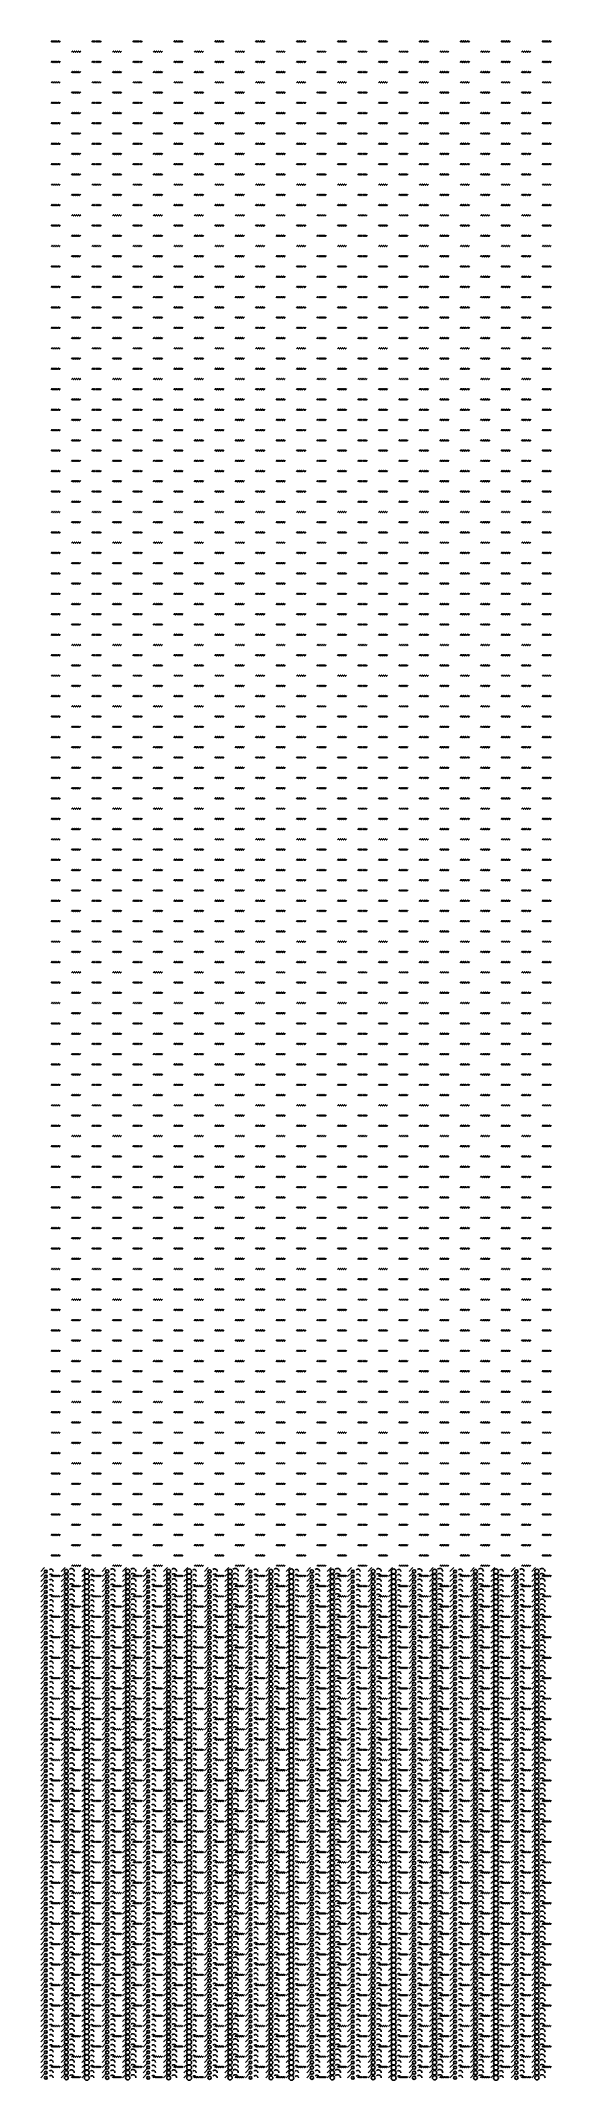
# Model space of a CAD drawing. Extents: x 0 to 1996, y -10 to 7965.
import ezdxf

# ---------------------------------------------------------------- set-up
doc = ezdxf.new("R2010")
doc.units = 0

msp = doc.modelspace()

# ---------------------------------------------------------------- linework, layer by layer
for p, q in [((0, 1980), (15, 1995)), ((80, 1980), (95, 1995)), ((160, 1980), (175, 1995)), ((240, 1980), (255, 1995)), ((320, 1980), (335, 1995)), ((400, 1980), (415, 1995)), ((480, 1980), (495, 1995)), ((560, 1980), (575, 1995)), ((640, 1980), (655, 1995)), ((720, 1980), (735, 1995)), ((800, 1980), (815, 1995)), ((880, 1980), (895, 1995)), ((960, 1980), (975, 1995)), ((1040, 1980), (1055, 1995)), ((1120, 1980), (1135, 1995)), ((1200, 1980), (1215, 1995)), ((1280, 1980), (1295, 1995)), ((1360, 1980), (1375, 1995)), ((1440, 1980), (1455, 1995)), ((1520, 1980), (1535, 1995)), ((1600, 1980), (1615, 1995)), ((1680, 1980), (1695, 1995)), ((1760, 1980), (1775, 1995)), ((1840, 1980), (1855, 1995)), ((1920, 1980), (1935, 1995)), ((0, 1960), (15, 1975)), ((0, 1940), (15, 1955)), ((0, 1920), (15, 1935)), ((0, 1900), (15, 1915)), ((80, 1960), (95, 1975)), ((80, 1940), (95, 1955)), ((80, 1920), (95, 1935)), ((80, 1900), (95, 1915)), ((160, 1960), (175, 1975)), ((160, 1940), (175, 1955)), ((160, 1920), (175, 1935)), ((160, 1900), (175, 1915)), ((240, 1960), (255, 1975)), ((240, 1940), (255, 1955)), ((240, 1920), (255, 1935)), ((240, 1900), (255, 1915)), ((320, 1960), (335, 1975)), ((320, 1940), (335, 1955)), ((320, 1920), (335, 1935)), ((320, 1900), (335, 1915)), ((400, 1960), (415, 1975)), ((400, 1940), (415, 1955)), ((400, 1920), (415, 1935)), ((400, 1900), (415, 1915)), ((480, 1960), (495, 1975)), ((480, 1940), (495, 1955)), ((480, 1920), (495, 1935)), ((480, 1900), (495, 1915)), ((560, 1960), (575, 1975)), ((560, 1940), (575, 1955)), ((560, 1920), (575, 1935)), ((560, 1900), (575, 1915)), ((640, 1960), (655, 1975)), ((640, 1940), (655, 1955)), ((640, 1920), (655, 1935)), ((640, 1900), (655, 1915)), ((720, 1960), (735, 1975)), ((720, 1940), (735, 1955)), ((720, 1920), (735, 1935)), ((720, 1900), (735, 1915)), ((800, 1960), (815, 1975)), ((800, 1940), (815, 1955)), ((800, 1920), (815, 1935)), ((800, 1900), (815, 1915)), ((880, 1960), (895, 1975)), ((880, 1940), (895, 1955)), ((880, 1920), (895, 1935)), ((880, 1900), (895, 1915)), ((960, 1960), (975, 1975)), ((960, 1940), (975, 1955)), ((960, 1920), (975, 1935)), ((960, 1900), (975, 1915)), ((1040, 1960), (1055, 1975)), ((1040, 1940), (1055, 1955)), ((1040, 1920), (1055, 1935)), ((1040, 1900), (1055, 1915)), ((1120, 1960), (1135, 1975)), ((1120, 1940), (1135, 1955)), ((1120, 1920), (1135, 1935)), ((1120, 1900), (1135, 1915)), ((1200, 1960), (1215, 1975)), ((1200, 1940), (1215, 1955)), ((1200, 1920), (1215, 1935)), ((1200, 1900), (1215, 1915)), ((1280, 1960), (1295, 1975)), ((1280, 1940), (1295, 1955)), ((1280, 1920), (1295, 1935)), ((1280, 1900), (1295, 1915)), ((1360, 1960), (1375, 1975)), ((1360, 1940), (1375, 1955)), ((1360, 1920), (1375, 1935)), ((1360, 1900), (1375, 1915)), ((1440, 1960), (1455, 1975)), ((1440, 1940), (1455, 1955)), ((1440, 1920), (1455, 1935)), ((1440, 1900), (1455, 1915)), ((1520, 1960), (1535, 1975)), ((1520, 1940), (1535, 1955)), ((1520, 1920), (1535, 1935)), ((1520, 1900), (1535, 1915)), ((1600, 1960), (1615, 1975)), ((1600, 1940), (1615, 1955)), ((1600, 1920), (1615, 1935)), ((1600, 1900), (1615, 1915)), ((1680, 1960), (1695, 1975)), ((1680, 1940), (1695, 1955)), ((1680, 1920), (1695, 1935)), ((1680, 1900), (1695, 1915)), ((1760, 1960), (1775, 1975)), ((1760, 1940), (1775, 1955)), ((1760, 1920), (1775, 1935)), ((1760, 1900), (1775, 1915)), ((1840, 1960), (1855, 1975)), ((1840, 1940), (1855, 1955)), ((1840, 1920), (1855, 1935)), ((1840, 1900), (1855, 1915)), ((1920, 1960), (1935, 1975)), ((1920, 1940), (1935, 1955)), ((1920, 1920), (1935, 1935)), ((1920, 1900), (1935, 1915)), ((0, 1880), (15, 1895)), ((0, 1860), (15, 1875)), ((0, 1840), (15, 1855)), ((0, 1820), (15, 1835)), ((80, 1880), (95, 1895)), ((80, 1860), (95, 1875)), ((80, 1840), (95, 1855)), ((80, 1820), (95, 1835)), ((160, 1880), (175, 1895)), ((160, 1860), (175, 1875)), ((160, 1840), (175, 1855)), ((160, 1820), (175, 1835)), ((240, 1880), (255, 1895)), ((240, 1860), (255, 1875)), ((240, 1840), (255, 1855)), ((240, 1820), (255, 1835)), ((320, 1880), (335, 1895)), ((320, 1860), (335, 1875)), ((320, 1840), (335, 1855)), ((320, 1820), (335, 1835)), ((400, 1880), (415, 1895)), ((400, 1860), (415, 1875)), ((400, 1840), (415, 1855)), ((400, 1820), (415, 1835)), ((480, 1880), (495, 1895)), ((480, 1860), (495, 1875)), ((480, 1840), (495, 1855)), ((480, 1820), (495, 1835)), ((560, 1880), (575, 1895)), ((560, 1860), (575, 1875)), ((560, 1840), (575, 1855)), ((560, 1820), (575, 1835)), ((640, 1880), (655, 1895)), ((640, 1860), (655, 1875)), ((640, 1840), (655, 1855)), ((640, 1820), (655, 1835)), ((720, 1880), (735, 1895)), ((720, 1860), (735, 1875)), ((720, 1840), (735, 1855)), ((720, 1820), (735, 1835)), ((800, 1880), (815, 1895)), ((800, 1860), (815, 1875)), ((800, 1840), (815, 1855)), ((800, 1820), (815, 1835)), ((880, 1880), (895, 1895)), ((880, 1860), (895, 1875)), ((880, 1840), (895, 1855)), ((880, 1820), (895, 1835)), ((960, 1880), (975, 1895)), ((960, 1860), (975, 1875)), ((960, 1840), (975, 1855)), ((960, 1820), (975, 1835)), ((1040, 1880), (1055, 1895)), ((1040, 1860), (1055, 1875)), ((1040, 1840), (1055, 1855)), ((1040, 1820), (1055, 1835)), ((1120, 1880), (1135, 1895)), ((1120, 1860), (1135, 1875)), ((1120, 1840), (1135, 1855)), ((1120, 1820), (1135, 1835)), ((1200, 1880), (1215, 1895)), ((1200, 1860), (1215, 1875)), ((1200, 1840), (1215, 1855)), ((1200, 1820), (1215, 1835)), ((1280, 1880), (1295, 1895)), ((1280, 1860), (1295, 1875)), ((1280, 1840), (1295, 1855)), ((1280, 1820), (1295, 1835)), ((1360, 1880), (1375, 1895)), ((1360, 1860), (1375, 1875)), ((1360, 1840), (1375, 1855)), ((1360, 1820), (1375, 1835)), ((1440, 1880), (1455, 1895)), ((1440, 1860), (1455, 1875)), ((1440, 1840), (1455, 1855)), ((1440, 1820), (1455, 1835)), ((1520, 1880), (1535, 1895)), ((1520, 1860), (1535, 1875)), ((1520, 1840), (1535, 1855)), ((1520, 1820), (1535, 1835)), ((1600, 1880), (1615, 1895)), ((1600, 1860), (1615, 1875)), ((1600, 1840), (1615, 1855)), ((1600, 1820), (1615, 1835)), ((1680, 1880), (1695, 1895)), ((1680, 1860), (1695, 1875)), ((1680, 1840), (1695, 1855)), ((1680, 1820), (1695, 1835)), ((1760, 1880), (1775, 1895)), ((1760, 1860), (1775, 1875)), ((1760, 1840), (1775, 1855)), ((1760, 1820), (1775, 1835)), ((1840, 1880), (1855, 1895)), ((1840, 1860), (1855, 1875)), ((1840, 1840), (1855, 1855)), ((1840, 1820), (1855, 1835)), ((1920, 1880), (1935, 1895)), ((1920, 1860), (1935, 1875)), ((1920, 1840), (1935, 1855)), ((1920, 1820), (1935, 1835)), ((0, 1800), (15, 1815)), ((0, 1780), (15, 1795)), ((0, 1760), (15, 1775)), ((0, 1740), (15, 1755)), ((80, 1800), (95, 1815)), ((80, 1780), (95, 1795)), ((80, 1760), (95, 1775)), ((80, 1740), (95, 1755)), ((160, 1800), (175, 1815)), ((160, 1780), (175, 1795)), ((160, 1760), (175, 1775)), ((160, 1740), (175, 1755)), ((240, 1800), (255, 1815)), ((240, 1780), (255, 1795)), ((240, 1760), (255, 1775)), ((240, 1740), (255, 1755)), ((320, 1800), (335, 1815)), ((320, 1780), (335, 1795)), ((320, 1760), (335, 1775)), ((320, 1740), (335, 1755)), ((400, 1800), (415, 1815)), ((400, 1780), (415, 1795)), ((400, 1760), (415, 1775)), ((400, 1740), (415, 1755)), ((480, 1800), (495, 1815)), ((480, 1780), (495, 1795)), ((480, 1760), (495, 1775)), ((480, 1740), (495, 1755)), ((560, 1800), (575, 1815)), ((560, 1780), (575, 1795)), ((560, 1760), (575, 1775)), ((560, 1740), (575, 1755)), ((640, 1800), (655, 1815)), ((640, 1780), (655, 1795)), ((640, 1760), (655, 1775)), ((640, 1740), (655, 1755)), ((720, 1800), (735, 1815)), ((720, 1780), (735, 1795)), ((720, 1760), (735, 1775)), ((720, 1740), (735, 1755)), ((800, 1800), (815, 1815)), ((800, 1780), (815, 1795)), ((800, 1760), (815, 1775)), ((800, 1740), (815, 1755)), ((880, 1800), (895, 1815)), ((880, 1780), (895, 1795)), ((880, 1760), (895, 1775)), ((880, 1740), (895, 1755)), ((960, 1800), (975, 1815)), ((960, 1780), (975, 1795)), ((960, 1760), (975, 1775)), ((960, 1740), (975, 1755)), ((1040, 1800), (1055, 1815)), ((1040, 1780), (1055, 1795)), ((1040, 1760), (1055, 1775)), ((1040, 1740), (1055, 1755)), ((1120, 1800), (1135, 1815)), ((1120, 1780), (1135, 1795)), ((1120, 1760), (1135, 1775)), ((1120, 1740), (1135, 1755)), ((1200, 1800), (1215, 1815)), ((1200, 1780), (1215, 1795)), ((1200, 1760), (1215, 1775)), ((1200, 1740), (1215, 1755)), ((1280, 1800), (1295, 1815)), ((1280, 1780), (1295, 1795)), ((1280, 1760), (1295, 1775)), ((1280, 1740), (1295, 1755)), ((1360, 1800), (1375, 1815)), ((1360, 1780), (1375, 1795)), ((1360, 1760), (1375, 1775)), ((1360, 1740), (1375, 1755)), ((1440, 1800), (1455, 1815)), ((1440, 1780), (1455, 1795)), ((1440, 1760), (1455, 1775)), ((1440, 1740), (1455, 1755)), ((1520, 1800), (1535, 1815)), ((1520, 1780), (1535, 1795)), ((1520, 1760), (1535, 1775)), ((1520, 1740), (1535, 1755)), ((1600, 1800), (1615, 1815)), ((1600, 1780), (1615, 1795)), ((1600, 1760), (1615, 1775)), ((1600, 1740), (1615, 1755)), ((1680, 1800), (1695, 1815)), ((1680, 1780), (1695, 1795)), ((1680, 1760), (1695, 1775)), ((1680, 1740), (1695, 1755)), ((1760, 1800), (1775, 1815)), ((1760, 1780), (1775, 1795)), ((1760, 1760), (1775, 1775)), ((1760, 1740), (1775, 1755)), ((1840, 1800), (1855, 1815)), ((1840, 1780), (1855, 1795)), ((1840, 1760), (1855, 1775)), ((1840, 1740), (1855, 1755)), ((1920, 1800), (1935, 1815)), ((1920, 1780), (1935, 1795)), ((1920, 1760), (1935, 1775)), ((1920, 1740), (1935, 1755)), ((0, 1720), (15, 1735)), ((0, 1700), (15, 1715)), ((0, 1680), (15, 1695)), ((0, 1660), (15, 1675)), ((80, 1720), (95, 1735)), ((80, 1700), (95, 1715)), ((80, 1680), (95, 1695)), ((80, 1660), (95, 1675)), ((160, 1720), (175, 1735)), ((160, 1700), (175, 1715)), ((160, 1680), (175, 1695)), ((160, 1660), (175, 1675)), ((240, 1720), (255, 1735)), ((240, 1700), (255, 1715)), ((240, 1680), (255, 1695)), ((240, 1660), (255, 1675)), ((320, 1720), (335, 1735)), ((320, 1700), (335, 1715)), ((320, 1680), (335, 1695)), ((320, 1660), (335, 1675)), ((400, 1720), (415, 1735)), ((400, 1700), (415, 1715)), ((400, 1680), (415, 1695)), ((400, 1660), (415, 1675)), ((480, 1720), (495, 1735)), ((480, 1700), (495, 1715)), ((480, 1680), (495, 1695)), ((480, 1660), (495, 1675)), ((560, 1720), (575, 1735)), ((560, 1700), (575, 1715)), ((560, 1680), (575, 1695)), ((560, 1660), (575, 1675)), ((640, 1720), (655, 1735)), ((640, 1700), (655, 1715)), ((640, 1680), (655, 1695)), ((640, 1660), (655, 1675)), ((720, 1720), (735, 1735)), ((720, 1700), (735, 1715)), ((720, 1680), (735, 1695)), ((720, 1660), (735, 1675)), ((800, 1720), (815, 1735)), ((800, 1700), (815, 1715)), ((800, 1680), (815, 1695)), ((800, 1660), (815, 1675)), ((880, 1720), (895, 1735)), ((880, 1700), (895, 1715)), ((880, 1680), (895, 1695)), ((880, 1660), (895, 1675)), ((960, 1720), (975, 1735)), ((960, 1700), (975, 1715)), ((960, 1680), (975, 1695)), ((960, 1660), (975, 1675)), ((1040, 1720), (1055, 1735)), ((1040, 1700), (1055, 1715)), ((1040, 1680), (1055, 1695)), ((1040, 1660), (1055, 1675)), ((1120, 1720), (1135, 1735)), ((1120, 1700), (1135, 1715)), ((1120, 1680), (1135, 1695)), ((1120, 1660), (1135, 1675)), ((1200, 1720), (1215, 1735)), ((1200, 1700), (1215, 1715)), ((1200, 1680), (1215, 1695)), ((1200, 1660), (1215, 1675)), ((1280, 1720), (1295, 1735)), ((1280, 1700), (1295, 1715)), ((1280, 1680), (1295, 1695)), ((1280, 1660), (1295, 1675)), ((1360, 1720), (1375, 1735)), ((1360, 1700), (1375, 1715)), ((1360, 1680), (1375, 1695)), ((1360, 1660), (1375, 1675)), ((1440, 1720), (1455, 1735)), ((1440, 1700), (1455, 1715)), ((1440, 1680), (1455, 1695)), ((1440, 1660), (1455, 1675)), ((1520, 1720), (1535, 1735)), ((1520, 1700), (1535, 1715)), ((1520, 1680), (1535, 1695)), ((1520, 1660), (1535, 1675)), ((1600, 1720), (1615, 1735)), ((1600, 1700), (1615, 1715)), ((1600, 1680), (1615, 1695)), ((1600, 1660), (1615, 1675)), ((1680, 1720), (1695, 1735)), ((1680, 1700), (1695, 1715)), ((1680, 1680), (1695, 1695)), ((1680, 1660), (1695, 1675)), ((1760, 1720), (1775, 1735)), ((1760, 1700), (1775, 1715)), ((1760, 1680), (1775, 1695)), ((1760, 1660), (1775, 1675)), ((1840, 1720), (1855, 1735)), ((1840, 1700), (1855, 1715)), ((1840, 1680), (1855, 1695)), ((1840, 1660), (1855, 1675)), ((1920, 1720), (1935, 1735)), ((1920, 1700), (1935, 1715)), ((1920, 1680), (1935, 1695)), ((1920, 1660), (1935, 1675)), ((0, 1640), (15, 1655)), ((0, 1620), (15, 1635)), ((0, 1600), (15, 1615)), ((0, 1580), (15, 1595)), ((80, 1640), (95, 1655)), ((80, 1620), (95, 1635)), ((80, 1600), (95, 1615)), ((80, 1580), (95, 1595)), ((160, 1640), (175, 1655)), ((160, 1620), (175, 1635)), ((160, 1600), (175, 1615)), ((160, 1580), (175, 1595)), ((240, 1640), (255, 1655)), ((240, 1620), (255, 1635)), ((240, 1600), (255, 1615)), ((240, 1580), (255, 1595)), ((320, 1640), (335, 1655)), ((320, 1620), (335, 1635)), ((320, 1600), (335, 1615)), ((320, 1580), (335, 1595)), ((400, 1640), (415, 1655)), ((400, 1620), (415, 1635)), ((400, 1600), (415, 1615)), ((400, 1580), (415, 1595)), ((480, 1640), (495, 1655)), ((480, 1620), (495, 1635)), ((480, 1600), (495, 1615)), ((480, 1580), (495, 1595)), ((560, 1640), (575, 1655)), ((560, 1620), (575, 1635)), ((560, 1600), (575, 1615)), ((560, 1580), (575, 1595)), ((640, 1640), (655, 1655)), ((640, 1620), (655, 1635)), ((640, 1600), (655, 1615)), ((640, 1580), (655, 1595)), ((720, 1640), (735, 1655)), ((720, 1620), (735, 1635)), ((720, 1600), (735, 1615)), ((720, 1580), (735, 1595)), ((800, 1640), (815, 1655)), ((800, 1620), (815, 1635)), ((800, 1600), (815, 1615)), ((800, 1580), (815, 1595)), ((880, 1640), (895, 1655)), ((880, 1620), (895, 1635)), ((880, 1600), (895, 1615)), ((880, 1580), (895, 1595)), ((960, 1640), (975, 1655)), ((960, 1620), (975, 1635)), ((960, 1600), (975, 1615)), ((960, 1580), (975, 1595)), ((1040, 1640), (1055, 1655)), ((1040, 1620), (1055, 1635)), ((1040, 1600), (1055, 1615)), ((1040, 1580), (1055, 1595)), ((1120, 1640), (1135, 1655)), ((1120, 1620), (1135, 1635)), ((1120, 1600), (1135, 1615)), ((1120, 1580), (1135, 1595)), ((1200, 1640), (1215, 1655)), ((1200, 1620), (1215, 1635)), ((1200, 1600), (1215, 1615)), ((1200, 1580), (1215, 1595)), ((1280, 1640), (1295, 1655)), ((1280, 1620), (1295, 1635)), ((1280, 1600), (1295, 1615)), ((1280, 1580), (1295, 1595)), ((1360, 1640), (1375, 1655)), ((1360, 1620), (1375, 1635)), ((1360, 1600), (1375, 1615)), ((1360, 1580), (1375, 1595)), ((1440, 1640), (1455, 1655)), ((1440, 1620), (1455, 1635)), ((1440, 1600), (1455, 1615)), ((1440, 1580), (1455, 1595)), ((1520, 1640), (1535, 1655)), ((1520, 1620), (1535, 1635)), ((1520, 1600), (1535, 1615)), ((1520, 1580), (1535, 1595)), ((1600, 1640), (1615, 1655)), ((1600, 1620), (1615, 1635)), ((1600, 1600), (1615, 1615)), ((1600, 1580), (1615, 1595)), ((1680, 1640), (1695, 1655)), ((1680, 1620), (1695, 1635)), ((1680, 1600), (1695, 1615)), ((1680, 1580), (1695, 1595)), ((1760, 1640), (1775, 1655)), ((1760, 1620), (1775, 1635)), ((1760, 1600), (1775, 1615)), ((1760, 1580), (1775, 1595)), ((1840, 1640), (1855, 1655)), ((1840, 1620), (1855, 1635)), ((1840, 1600), (1855, 1615)), ((1840, 1580), (1855, 1595)), ((1920, 1640), (1935, 1655)), ((1920, 1620), (1935, 1635)), ((1920, 1600), (1935, 1615)), ((1920, 1580), (1935, 1595)), ((0, 1560), (15, 1575)), ((0, 1540), (15, 1555)), ((0, 1520), (15, 1535)), ((80, 1560), (95, 1575)), ((80, 1540), (95, 1555)), ((80, 1520), (95, 1535)), ((160, 1560), (175, 1575)), ((160, 1540), (175, 1555)), ((160, 1520), (175, 1535)), ((240, 1560), (255, 1575)), ((240, 1540), (255, 1555)), ((240, 1520), (255, 1535)), ((320, 1560), (335, 1575)), ((320, 1540), (335, 1555)), ((320, 1520), (335, 1535)), ((400, 1560), (415, 1575)), ((400, 1540), (415, 1555)), ((400, 1520), (415, 1535)), ((480, 1560), (495, 1575)), ((480, 1540), (495, 1555)), ((480, 1520), (495, 1535)), ((560, 1560), (575, 1575)), ((560, 1540), (575, 1555)), ((560, 1520), (575, 1535)), ((640, 1560), (655, 1575)), ((640, 1540), (655, 1555)), ((640, 1520), (655, 1535)), ((720, 1560), (735, 1575)), ((720, 1540), (735, 1555)), ((720, 1520), (735, 1535)), ((800, 1560), (815, 1575)), ((800, 1540), (815, 1555)), ((800, 1520), (815, 1535)), ((880, 1560), (895, 1575)), ((880, 1540), (895, 1555)), ((880, 1520), (895, 1535)), ((960, 1560), (975, 1575)), ((960, 1540), (975, 1555)), ((960, 1520), (975, 1535)), ((1040, 1560), (1055, 1575)), ((1040, 1540), (1055, 1555)), ((1040, 1520), (1055, 1535)), ((1120, 1560), (1135, 1575)), ((1120, 1540), (1135, 1555)), ((1120, 1520), (1135, 1535)), ((1200, 1560), (1215, 1575)), ((1200, 1540), (1215, 1555)), ((1200, 1520), (1215, 1535)), ((1280, 1560), (1295, 1575)), ((1280, 1540), (1295, 1555)), ((1280, 1520), (1295, 1535)), ((1360, 1560), (1375, 1575)), ((1360, 1540), (1375, 1555)), ((1360, 1520), (1375, 1535)), ((1440, 1560), (1455, 1575)), ((1440, 1540), (1455, 1555)), ((1440, 1520), (1455, 1535)), ((1520, 1560), (1535, 1575)), ((1520, 1540), (1535, 1555)), ((1520, 1520), (1535, 1535)), ((1600, 1560), (1615, 1575)), ((1600, 1540), (1615, 1555)), ((1600, 1520), (1615, 1535)), ((1680, 1560), (1695, 1575)), ((1680, 1540), (1695, 1555)), ((1680, 1520), (1695, 1535)), ((1760, 1560), (1775, 1575)), ((1760, 1540), (1775, 1555)), ((1760, 1520), (1775, 1535)), ((1840, 1560), (1855, 1575)), ((1840, 1540), (1855, 1555)), ((1840, 1520), (1855, 1535)), ((1920, 1560), (1935, 1575)), ((1920, 1540), (1935, 1555)), ((1920, 1520), (1935, 1535)), ((0, 1500), (15, 1515)), ((0, 1480), (15, 1495)), ((0, 1460), (15, 1475)), ((0, 1440), (15, 1455)), ((80, 1500), (95, 1515)), ((80, 1480), (95, 1495)), ((80, 1460), (95, 1475)), ((80, 1440), (95, 1455)), ((160, 1500), (175, 1515)), ((160, 1480), (175, 1495)), ((160, 1460), (175, 1475)), ((160, 1440), (175, 1455)), ((240, 1500), (255, 1515)), ((240, 1480), (255, 1495)), ((240, 1460), (255, 1475)), ((240, 1440), (255, 1455)), ((320, 1500), (335, 1515)), ((320, 1480), (335, 1495)), ((320, 1460), (335, 1475)), ((320, 1440), (335, 1455)), ((400, 1500), (415, 1515)), ((400, 1480), (415, 1495)), ((400, 1460), (415, 1475)), ((400, 1440), (415, 1455)), ((480, 1500), (495, 1515)), ((480, 1480), (495, 1495)), ((480, 1460), (495, 1475)), ((480, 1440), (495, 1455)), ((560, 1500), (575, 1515)), ((560, 1480), (575, 1495)), ((560, 1460), (575, 1475)), ((560, 1440), (575, 1455)), ((640, 1500), (655, 1515)), ((640, 1480), (655, 1495)), ((640, 1460), (655, 1475)), ((640, 1440), (655, 1455)), ((720, 1500), (735, 1515)), ((720, 1480), (735, 1495)), ((720, 1460), (735, 1475)), ((720, 1440), (735, 1455)), ((800, 1500), (815, 1515)), ((800, 1480), (815, 1495)), ((800, 1460), (815, 1475)), ((800, 1440), (815, 1455)), ((880, 1500), (895, 1515)), ((880, 1480), (895, 1495)), ((880, 1460), (895, 1475)), ((880, 1440), (895, 1455)), ((960, 1500), (975, 1515)), ((960, 1480), (975, 1495)), ((960, 1460), (975, 1475)), ((960, 1440), (975, 1455)), ((1040, 1500), (1055, 1515)), ((1040, 1480), (1055, 1495)), ((1040, 1460), (1055, 1475)), ((1040, 1440), (1055, 1455)), ((1120, 1500), (1135, 1515)), ((1120, 1480), (1135, 1495)), ((1120, 1460), (1135, 1475)), ((1120, 1440), (1135, 1455)), ((1200, 1500), (1215, 1515)), ((1200, 1480), (1215, 1495)), ((1200, 1460), (1215, 1475)), ((1200, 1440), (1215, 1455)), ((1280, 1500), (1295, 1515)), ((1280, 1480), (1295, 1495)), ((1280, 1460), (1295, 1475)), ((1280, 1440), (1295, 1455)), ((1360, 1500), (1375, 1515)), ((1360, 1480), (1375, 1495)), ((1360, 1460), (1375, 1475)), ((1360, 1440), (1375, 1455)), ((1440, 1500), (1455, 1515)), ((1440, 1480), (1455, 1495)), ((1440, 1460), (1455, 1475)), ((1440, 1440), (1455, 1455)), ((1520, 1500), (1535, 1515)), ((1520, 1480), (1535, 1495)), ((1520, 1460), (1535, 1475)), ((1520, 1440), (1535, 1455)), ((1600, 1500), (1615, 1515)), ((1600, 1480), (1615, 1495)), ((1600, 1460), (1615, 1475)), ((1600, 1440), (1615, 1455)), ((1680, 1500), (1695, 1515)), ((1680, 1480), (1695, 1495)), ((1680, 1460), (1695, 1475)), ((1680, 1440), (1695, 1455)), ((1760, 1500), (1775, 1515)), ((1760, 1480), (1775, 1495)), ((1760, 1460), (1775, 1475)), ((1760, 1440), (1775, 1455)), ((1840, 1500), (1855, 1515)), ((1840, 1480), (1855, 1495)), ((1840, 1460), (1855, 1475)), ((1840, 1440), (1855, 1455)), ((1920, 1500), (1935, 1515)), ((1920, 1480), (1935, 1495)), ((1920, 1460), (1935, 1475)), ((1920, 1440), (1935, 1455)), ((0, 1420), (15, 1435)), ((0, 1400), (15, 1415)), ((0, 1380), (15, 1395)), ((0, 1360), (15, 1375)), ((80, 1420), (95, 1435)), ((80, 1400), (95, 1415)), ((80, 1380), (95, 1395)), ((80, 1360), (95, 1375)), ((160, 1420), (175, 1435)), ((160, 1400), (175, 1415)), ((160, 1380), (175, 1395)), ((160, 1360), (175, 1375)), ((240, 1420), (255, 1435)), ((240, 1400), (255, 1415)), ((240, 1380), (255, 1395)), ((240, 1360), (255, 1375)), ((320, 1420), (335, 1435)), ((320, 1400), (335, 1415)), ((320, 1380), (335, 1395)), ((320, 1360), (335, 1375)), ((400, 1420), (415, 1435)), ((400, 1400), (415, 1415)), ((400, 1380), (415, 1395)), ((400, 1360), (415, 1375)), ((480, 1420), (495, 1435)), ((480, 1400), (495, 1415)), ((480, 1380), (495, 1395)), ((480, 1360), (495, 1375)), ((560, 1420), (575, 1435)), ((560, 1400), (575, 1415)), ((560, 1380), (575, 1395)), ((560, 1360), (575, 1375)), ((640, 1420), (655, 1435)), ((640, 1400), (655, 1415)), ((640, 1380), (655, 1395)), ((640, 1360), (655, 1375)), ((720, 1420), (735, 1435)), ((720, 1400), (735, 1415)), ((720, 1380), (735, 1395)), ((720, 1360), (735, 1375)), ((800, 1420), (815, 1435)), ((800, 1400), (815, 1415)), ((800, 1380), (815, 1395)), ((800, 1360), (815, 1375)), ((880, 1420), (895, 1435)), ((880, 1400), (895, 1415)), ((880, 1380), (895, 1395)), ((880, 1360), (895, 1375)), ((960, 1420), (975, 1435)), ((960, 1400), (975, 1415)), ((960, 1380), (975, 1395)), ((960, 1360), (975, 1375)), ((1040, 1420), (1055, 1435)), ((1040, 1400), (1055, 1415)), ((1040, 1380), (1055, 1395)), ((1040, 1360), (1055, 1375)), ((1120, 1420), (1135, 1435)), ((1120, 1400), (1135, 1415)), ((1120, 1380), (1135, 1395)), ((1120, 1360), (1135, 1375)), ((1200, 1420), (1215, 1435)), ((1200, 1400), (1215, 1415)), ((1200, 1380), (1215, 1395)), ((1200, 1360), (1215, 1375)), ((1280, 1420), (1295, 1435)), ((1280, 1400), (1295, 1415)), ((1280, 1380), (1295, 1395)), ((1280, 1360), (1295, 1375)), ((1360, 1420), (1375, 1435)), ((1360, 1400), (1375, 1415)), ((1360, 1380), (1375, 1395)), ((1360, 1360), (1375, 1375)), ((1440, 1420), (1455, 1435)), ((1440, 1400), (1455, 1415)), ((1440, 1380), (1455, 1395)), ((1440, 1360), (1455, 1375)), ((1520, 1420), (1535, 1435)), ((1520, 1400), (1535, 1415)), ((1520, 1380), (1535, 1395)), ((1520, 1360), (1535, 1375)), ((1600, 1420), (1615, 1435)), ((1600, 1400), (1615, 1415)), ((1600, 1380), (1615, 1395)), ((1600, 1360), (1615, 1375)), ((1680, 1420), (1695, 1435)), ((1680, 1400), (1695, 1415)), ((1680, 1380), (1695, 1395)), ((1680, 1360), (1695, 1375)), ((1760, 1420), (1775, 1435)), ((1760, 1400), (1775, 1415)), ((1760, 1380), (1775, 1395)), ((1760, 1360), (1775, 1375)), ((1840, 1420), (1855, 1435)), ((1840, 1400), (1855, 1415)), ((1840, 1380), (1855, 1395)), ((1840, 1360), (1855, 1375)), ((1920, 1420), (1935, 1435)), ((1920, 1400), (1935, 1415)), ((1920, 1380), (1935, 1395)), ((1920, 1360), (1935, 1375)), ((0, 1340), (15, 1355)), ((0, 1320), (15, 1335)), ((0, 1300), (15, 1315)), ((0, 1280), (15, 1295)), ((80, 1340), (95, 1355)), ((80, 1320), (95, 1335)), ((80, 1300), (95, 1315)), ((80, 1280), (95, 1295)), ((160, 1340), (175, 1355)), ((160, 1320), (175, 1335)), ((160, 1300), (175, 1315)), ((160, 1280), (175, 1295)), ((240, 1340), (255, 1355)), ((240, 1320), (255, 1335)), ((240, 1300), (255, 1315)), ((240, 1280), (255, 1295)), ((320, 1340), (335, 1355)), ((320, 1320), (335, 1335)), ((320, 1300), (335, 1315)), ((320, 1280), (335, 1295)), ((400, 1340), (415, 1355)), ((400, 1320), (415, 1335)), ((400, 1300), (415, 1315)), ((400, 1280), (415, 1295)), ((480, 1340), (495, 1355)), ((480, 1320), (495, 1335)), ((480, 1300), (495, 1315)), ((480, 1280), (495, 1295)), ((560, 1340), (575, 1355)), ((560, 1320), (575, 1335)), ((560, 1300), (575, 1315)), ((560, 1280), (575, 1295)), ((640, 1340), (655, 1355)), ((640, 1320), (655, 1335)), ((640, 1300), (655, 1315)), ((640, 1280), (655, 1295)), ((720, 1340), (735, 1355)), ((720, 1320), (735, 1335)), ((720, 1300), (735, 1315)), ((720, 1280), (735, 1295)), ((800, 1340), (815, 1355)), ((800, 1320), (815, 1335)), ((800, 1300), (815, 1315)), ((800, 1280), (815, 1295)), ((880, 1340), (895, 1355)), ((880, 1320), (895, 1335)), ((880, 1300), (895, 1315)), ((880, 1280), (895, 1295)), ((960, 1340), (975, 1355)), ((960, 1320), (975, 1335)), ((960, 1300), (975, 1315)), ((960, 1280), (975, 1295)), ((1040, 1340), (1055, 1355)), ((1040, 1320), (1055, 1335)), ((1040, 1300), (1055, 1315)), ((1040, 1280), (1055, 1295)), ((1120, 1340), (1135, 1355)), ((1120, 1320), (1135, 1335)), ((1120, 1300), (1135, 1315)), ((1120, 1280), (1135, 1295)), ((1200, 1340), (1215, 1355)), ((1200, 1320), (1215, 1335)), ((1200, 1300), (1215, 1315)), ((1200, 1280), (1215, 1295)), ((1280, 1340), (1295, 1355)), ((1280, 1320), (1295, 1335)), ((1280, 1300), (1295, 1315)), ((1280, 1280), (1295, 1295)), ((1360, 1340), (1375, 1355)), ((1360, 1320), (1375, 1335)), ((1360, 1300), (1375, 1315)), ((1360, 1280), (1375, 1295)), ((1440, 1340), (1455, 1355)), ((1440, 1320), (1455, 1335)), ((1440, 1300), (1455, 1315)), ((1440, 1280), (1455, 1295)), ((1520, 1340), (1535, 1355)), ((1520, 1320), (1535, 1335)), ((1520, 1300), (1535, 1315)), ((1520, 1280), (1535, 1295)), ((1600, 1340), (1615, 1355)), ((1600, 1320), (1615, 1335)), ((1600, 1300), (1615, 1315)), ((1600, 1280), (1615, 1295)), ((1680, 1340), (1695, 1355)), ((1680, 1320), (1695, 1335)), ((1680, 1300), (1695, 1315)), ((1680, 1280), (1695, 1295)), ((1760, 1340), (1775, 1355)), ((1760, 1320), (1775, 1335)), ((1760, 1300), (1775, 1315)), ((1760, 1280), (1775, 1295)), ((1840, 1340), (1855, 1355)), ((1840, 1320), (1855, 1335)), ((1840, 1300), (1855, 1315)), ((1840, 1280), (1855, 1295)), ((1920, 1340), (1935, 1355)), ((1920, 1320), (1935, 1335)), ((1920, 1300), (1935, 1315)), ((1920, 1280), (1935, 1295)), ((0, 1260), (15, 1275)), ((0, 1240), (15, 1255)), ((0, 1220), (15, 1235)), ((0, 1200), (15, 1215)), ((80, 1260), (95, 1275)), ((80, 1240), (95, 1255)), ((80, 1220), (95, 1235)), ((80, 1200), (95, 1215)), ((160, 1260), (175, 1275)), ((160, 1240), (175, 1255)), ((160, 1220), (175, 1235)), ((160, 1200), (175, 1215)), ((240, 1260), (255, 1275)), ((240, 1240), (255, 1255)), ((240, 1220), (255, 1235)), ((240, 1200), (255, 1215)), ((320, 1260), (335, 1275)), ((320, 1240), (335, 1255)), ((320, 1220), (335, 1235)), ((320, 1200), (335, 1215)), ((400, 1260), (415, 1275)), ((400, 1240), (415, 1255)), ((400, 1220), (415, 1235)), ((400, 1200), (415, 1215)), ((480, 1260), (495, 1275)), ((480, 1240), (495, 1255)), ((480, 1220), (495, 1235)), ((480, 1200), (495, 1215)), ((560, 1260), (575, 1275)), ((560, 1240), (575, 1255)), ((560, 1220), (575, 1235)), ((560, 1200), (575, 1215)), ((640, 1260), (655, 1275)), ((640, 1240), (655, 1255)), ((640, 1220), (655, 1235)), ((640, 1200), (655, 1215)), ((720, 1260), (735, 1275)), ((720, 1240), (735, 1255)), ((720, 1220), (735, 1235)), ((720, 1200), (735, 1215)), ((800, 1260), (815, 1275)), ((800, 1240), (815, 1255)), ((800, 1220), (815, 1235)), ((800, 1200), (815, 1215)), ((880, 1260), (895, 1275)), ((880, 1240), (895, 1255)), ((880, 1220), (895, 1235)), ((880, 1200), (895, 1215)), ((960, 1260), (975, 1275)), ((960, 1240), (975, 1255)), ((960, 1220), (975, 1235)), ((960, 1200), (975, 1215)), ((1040, 1260), (1055, 1275)), ((1040, 1240), (1055, 1255)), ((1040, 1220), (1055, 1235)), ((1040, 1200), (1055, 1215)), ((1120, 1260), (1135, 1275)), ((1120, 1240), (1135, 1255)), ((1120, 1220), (1135, 1235)), ((1120, 1200), (1135, 1215)), ((1200, 1260), (1215, 1275)), ((1200, 1240), (1215, 1255)), ((1200, 1220), (1215, 1235)), ((1200, 1200), (1215, 1215)), ((1280, 1260), (1295, 1275)), ((1280, 1240), (1295, 1255)), ((1280, 1220), (1295, 1235)), ((1280, 1200), (1295, 1215)), ((1360, 1260), (1375, 1275)), ((1360, 1240), (1375, 1255)), ((1360, 1220), (1375, 1235)), ((1360, 1200), (1375, 1215)), ((1440, 1260), (1455, 1275)), ((1440, 1240), (1455, 1255)), ((1440, 1220), (1455, 1235)), ((1440, 1200), (1455, 1215)), ((1520, 1260), (1535, 1275)), ((1520, 1240), (1535, 1255)), ((1520, 1220), (1535, 1235)), ((1520, 1200), (1535, 1215)), ((1600, 1260), (1615, 1275)), ((1600, 1240), (1615, 1255)), ((1600, 1220), (1615, 1235)), ((1600, 1200), (1615, 1215)), ((1680, 1260), (1695, 1275)), ((1680, 1240), (1695, 1255)), ((1680, 1220), (1695, 1235)), ((1680, 1200), (1695, 1215)), ((1760, 1260), (1775, 1275)), ((1760, 1240), (1775, 1255)), ((1760, 1220), (1775, 1235)), ((1760, 1200), (1775, 1215)), ((1840, 1260), (1855, 1275)), ((1840, 1240), (1855, 1255)), ((1840, 1220), (1855, 1235)), ((1840, 1200), (1855, 1215)), ((1920, 1260), (1935, 1275)), ((1920, 1240), (1935, 1255)), ((1920, 1220), (1935, 1235)), ((1920, 1200), (1935, 1215)), ((0, 1180), (15, 1195)), ((0, 1160), (15, 1175)), ((0, 1140), (15, 1155)), ((0, 1120), (15, 1135)), ((80, 1180), (95, 1195)), ((80, 1160), (95, 1175)), ((80, 1140), (95, 1155)), ((80, 1120), (95, 1135)), ((160, 1180), (175, 1195)), ((160, 1160), (175, 1175)), ((160, 1140), (175, 1155)), ((160, 1120), (175, 1135)), ((240, 1180), (255, 1195)), ((240, 1160), (255, 1175)), ((240, 1140), (255, 1155)), ((240, 1120), (255, 1135)), ((320, 1180), (335, 1195)), ((320, 1160), (335, 1175)), ((320, 1140), (335, 1155)), ((320, 1120), (335, 1135)), ((400, 1180), (415, 1195)), ((400, 1160), (415, 1175)), ((400, 1140), (415, 1155)), ((400, 1120), (415, 1135)), ((480, 1180), (495, 1195)), ((480, 1160), (495, 1175)), ((480, 1140), (495, 1155)), ((480, 1120), (495, 1135)), ((560, 1180), (575, 1195)), ((560, 1160), (575, 1175)), ((560, 1140), (575, 1155)), ((560, 1120), (575, 1135)), ((640, 1180), (655, 1195)), ((640, 1160), (655, 1175)), ((640, 1140), (655, 1155)), ((640, 1120), (655, 1135)), ((720, 1180), (735, 1195)), ((720, 1160), (735, 1175)), ((720, 1140), (735, 1155)), ((720, 1120), (735, 1135)), ((800, 1180), (815, 1195)), ((800, 1160), (815, 1175)), ((800, 1140), (815, 1155)), ((800, 1120), (815, 1135)), ((880, 1180), (895, 1195)), ((880, 1160), (895, 1175)), ((880, 1140), (895, 1155)), ((880, 1120), (895, 1135)), ((960, 1180), (975, 1195)), ((960, 1160), (975, 1175)), ((960, 1140), (975, 1155)), ((960, 1120), (975, 1135)), ((1040, 1180), (1055, 1195)), ((1040, 1160), (1055, 1175)), ((1040, 1140), (1055, 1155)), ((1040, 1120), (1055, 1135)), ((1120, 1180), (1135, 1195)), ((1120, 1160), (1135, 1175)), ((1120, 1140), (1135, 1155)), ((1120, 1120), (1135, 1135)), ((1200, 1180), (1215, 1195)), ((1200, 1160), (1215, 1175)), ((1200, 1140), (1215, 1155)), ((1200, 1120), (1215, 1135)), ((1280, 1180), (1295, 1195)), ((1280, 1160), (1295, 1175)), ((1280, 1140), (1295, 1155)), ((1280, 1120), (1295, 1135)), ((1360, 1180), (1375, 1195)), ((1360, 1160), (1375, 1175)), ((1360, 1140), (1375, 1155)), ((1360, 1120), (1375, 1135)), ((1440, 1180), (1455, 1195)), ((1440, 1160), (1455, 1175)), ((1440, 1140), (1455, 1155)), ((1440, 1120), (1455, 1135)), ((1520, 1180), (1535, 1195)), ((1520, 1160), (1535, 1175)), ((1520, 1140), (1535, 1155)), ((1520, 1120), (1535, 1135)), ((1600, 1180), (1615, 1195)), ((1600, 1160), (1615, 1175)), ((1600, 1140), (1615, 1155)), ((1600, 1120), (1615, 1135)), ((1680, 1180), (1695, 1195)), ((1680, 1160), (1695, 1175)), ((1680, 1140), (1695, 1155)), ((1680, 1120), (1695, 1135)), ((1760, 1180), (1775, 1195)), ((1760, 1160), (1775, 1175)), ((1760, 1140), (1775, 1155)), ((1760, 1120), (1775, 1135)), ((1840, 1180), (1855, 1195)), ((1840, 1160), (1855, 1175)), ((1840, 1140), (1855, 1155)), ((1840, 1120), (1855, 1135)), ((1920, 1180), (1935, 1195)), ((1920, 1160), (1935, 1175)), ((1920, 1140), (1935, 1155)), ((1920, 1120), (1935, 1135)), ((0, 1100), (15, 1115)), ((0, 1080), (15, 1095)), ((0, 1060), (15, 1075)), ((0, 1040), (15, 1055)), ((80, 1100), (95, 1115)), ((80, 1080), (95, 1095)), ((80, 1060), (95, 1075)), ((80, 1040), (95, 1055)), ((160, 1100), (175, 1115)), ((160, 1080), (175, 1095)), ((160, 1060), (175, 1075)), ((160, 1040), (175, 1055)), ((240, 1100), (255, 1115)), ((240, 1080), (255, 1095)), ((240, 1060), (255, 1075)), ((240, 1040), (255, 1055)), ((320, 1100), (335, 1115)), ((320, 1080), (335, 1095)), ((320, 1060), (335, 1075)), ((320, 1040), (335, 1055)), ((400, 1100), (415, 1115)), ((400, 1080), (415, 1095)), ((400, 1060), (415, 1075)), ((400, 1040), (415, 1055)), ((480, 1100), (495, 1115)), ((480, 1080), (495, 1095)), ((480, 1060), (495, 1075)), ((480, 1040), (495, 1055)), ((560, 1100), (575, 1115)), ((560, 1080), (575, 1095)), ((560, 1060), (575, 1075)), ((560, 1040), (575, 1055)), ((640, 1100), (655, 1115)), ((640, 1080), (655, 1095)), ((640, 1060), (655, 1075)), ((640, 1040), (655, 1055)), ((720, 1100), (735, 1115)), ((720, 1080), (735, 1095)), ((720, 1060), (735, 1075)), ((720, 1040), (735, 1055)), ((800, 1100), (815, 1115)), ((800, 1080), (815, 1095)), ((800, 1060), (815, 1075)), ((800, 1040), (815, 1055)), ((880, 1100), (895, 1115)), ((880, 1080), (895, 1095)), ((880, 1060), (895, 1075)), ((880, 1040), (895, 1055)), ((960, 1100), (975, 1115)), ((960, 1080), (975, 1095)), ((960, 1060), (975, 1075)), ((960, 1040), (975, 1055)), ((1040, 1100), (1055, 1115)), ((1040, 1080), (1055, 1095)), ((1040, 1060), (1055, 1075)), ((1040, 1040), (1055, 1055)), ((1120, 1100), (1135, 1115)), ((1120, 1080), (1135, 1095)), ((1120, 1060), (1135, 1075)), ((1120, 1040), (1135, 1055)), ((1200, 1100), (1215, 1115)), ((1200, 1080), (1215, 1095)), ((1200, 1060), (1215, 1075)), ((1200, 1040), (1215, 1055)), ((1280, 1100), (1295, 1115)), ((1280, 1080), (1295, 1095)), ((1280, 1060), (1295, 1075)), ((1280, 1040), (1295, 1055)), ((1360, 1100), (1375, 1115)), ((1360, 1080), (1375, 1095)), ((1360, 1060), (1375, 1075)), ((1360, 1040), (1375, 1055)), ((1440, 1100), (1455, 1115)), ((1440, 1080), (1455, 1095)), ((1440, 1060), (1455, 1075)), ((1440, 1040), (1455, 1055)), ((1520, 1100), (1535, 1115)), ((1520, 1080), (1535, 1095)), ((1520, 1060), (1535, 1075)), ((1520, 1040), (1535, 1055)), ((1600, 1100), (1615, 1115)), ((1600, 1080), (1615, 1095)), ((1600, 1060), (1615, 1075)), ((1600, 1040), (1615, 1055)), ((1680, 1100), (1695, 1115)), ((1680, 1080), (1695, 1095)), ((1680, 1060), (1695, 1075)), ((1680, 1040), (1695, 1055)), ((1760, 1100), (1775, 1115)), ((1760, 1080), (1775, 1095)), ((1760, 1060), (1775, 1075)), ((1760, 1040), (1775, 1055)), ((1840, 1100), (1855, 1115)), ((1840, 1080), (1855, 1095)), ((1840, 1060), (1855, 1075)), ((1840, 1040), (1855, 1055)), ((1920, 1100), (1935, 1115)), ((1920, 1080), (1935, 1095)), ((1920, 1060), (1935, 1075)), ((1920, 1040), (1935, 1055)), ((0, 1020), (15, 1035)), ((0, 1000), (15, 1015)), ((0, 980), (15, 995)), ((0, 960), (15, 975)), ((80, 1020), (95, 1035)), ((80, 1000), (95, 1015)), ((80, 980), (95, 995)), ((80, 960), (95, 975)), ((160, 1020), (175, 1035)), ((160, 1000), (175, 1015)), ((160, 980), (175, 995)), ((160, 960), (175, 975)), ((240, 1020), (255, 1035)), ((240, 1000), (255, 1015)), ((240, 980), (255, 995)), ((240, 960), (255, 975)), ((320, 1020), (335, 1035)), ((320, 1000), (335, 1015)), ((320, 980), (335, 995)), ((320, 960), (335, 975)), ((400, 1020), (415, 1035)), ((400, 1000), (415, 1015)), ((400, 980), (415, 995)), ((400, 960), (415, 975)), ((480, 1020), (495, 1035)), ((480, 1000), (495, 1015)), ((480, 980), (495, 995)), ((480, 960), (495, 975)), ((560, 1020), (575, 1035)), ((560, 1000), (575, 1015)), ((560, 980), (575, 995)), ((560, 960), (575, 975)), ((640, 1020), (655, 1035)), ((640, 1000), (655, 1015)), ((640, 980), (655, 995)), ((640, 960), (655, 975)), ((720, 1020), (735, 1035)), ((720, 1000), (735, 1015)), ((720, 980), (735, 995)), ((720, 960), (735, 975)), ((800, 1020), (815, 1035)), ((800, 1000), (815, 1015)), ((800, 980), (815, 995)), ((800, 960), (815, 975)), ((880, 1020), (895, 1035)), ((880, 1000), (895, 1015)), ((880, 980), (895, 995)), ((880, 960), (895, 975)), ((960, 1020), (975, 1035)), ((960, 1000), (975, 1015)), ((960, 980), (975, 995)), ((960, 960), (975, 975)), ((1040, 1020), (1055, 1035)), ((1040, 1000), (1055, 1015)), ((1040, 980), (1055, 995)), ((1040, 960), (1055, 975)), ((1120, 1020), (1135, 1035)), ((1120, 1000), (1135, 1015)), ((1120, 980), (1135, 995)), ((1120, 960), (1135, 975)), ((1200, 1020), (1215, 1035)), ((1200, 1000), (1215, 1015)), ((1200, 980), (1215, 995)), ((1200, 960), (1215, 975)), ((1280, 1020), (1295, 1035)), ((1280, 1000), (1295, 1015)), ((1280, 980), (1295, 995)), ((1280, 960), (1295, 975)), ((1360, 1020), (1375, 1035)), ((1360, 1000), (1375, 1015)), ((1360, 980), (1375, 995)), ((1360, 960), (1375, 975)), ((1440, 1020), (1455, 1035)), ((1440, 1000), (1455, 1015)), ((1440, 980), (1455, 995)), ((1440, 960), (1455, 975)), ((1520, 1020), (1535, 1035)), ((1520, 1000), (1535, 1015)), ((1520, 980), (1535, 995)), ((1520, 960), (1535, 975)), ((1600, 1020), (1615, 1035)), ((1600, 1000), (1615, 1015)), ((1600, 980), (1615, 995)), ((1600, 960), (1615, 975)), ((1680, 1020), (1695, 1035)), ((1680, 1000), (1695, 1015)), ((1680, 980), (1695, 995)), ((1680, 960), (1695, 975)), ((1760, 1020), (1775, 1035)), ((1760, 1000), (1775, 1015)), ((1760, 980), (1775, 995)), ((1760, 960), (1775, 975)), ((1840, 1020), (1855, 1035)), ((1840, 1000), (1855, 1015)), ((1840, 980), (1855, 995)), ((1840, 960), (1855, 975)), ((1920, 1020), (1935, 1035)), ((1920, 1000), (1935, 1015)), ((1920, 980), (1935, 995)), ((1920, 960), (1935, 975)), ((0, 940), (15, 955)), ((0, 920), (15, 935)), ((0, 900), (15, 915)), ((0, 880), (15, 895)), ((80, 940), (95, 955)), ((80, 920), (95, 935)), ((80, 900), (95, 915)), ((80, 880), (95, 895)), ((160, 940), (175, 955)), ((160, 920), (175, 935)), ((160, 900), (175, 915)), ((160, 880), (175, 895)), ((240, 940), (255, 955)), ((240, 920), (255, 935)), ((240, 900), (255, 915)), ((240, 880), (255, 895)), ((320, 940), (335, 955)), ((320, 920), (335, 935)), ((320, 900), (335, 915)), ((320, 880), (335, 895)), ((400, 940), (415, 955)), ((400, 920), (415, 935)), ((400, 900), (415, 915)), ((400, 880), (415, 895)), ((480, 940), (495, 955)), ((480, 920), (495, 935)), ((480, 900), (495, 915)), ((480, 880), (495, 895)), ((560, 940), (575, 955)), ((560, 920), (575, 935)), ((560, 900), (575, 915)), ((560, 880), (575, 895)), ((640, 940), (655, 955)), ((640, 920), (655, 935)), ((640, 900), (655, 915)), ((640, 880), (655, 895)), ((720, 940), (735, 955)), ((720, 920), (735, 935)), ((720, 900), (735, 915)), ((720, 880), (735, 895)), ((800, 940), (815, 955)), ((800, 920), (815, 935)), ((800, 900), (815, 915)), ((800, 880), (815, 895)), ((880, 940), (895, 955)), ((880, 920), (895, 935)), ((880, 900), (895, 915)), ((880, 880), (895, 895)), ((960, 940), (975, 955)), ((960, 920), (975, 935)), ((960, 900), (975, 915)), ((960, 880), (975, 895)), ((1040, 940), (1055, 955)), ((1040, 920), (1055, 935)), ((1040, 900), (1055, 915)), ((1040, 880), (1055, 895)), ((1120, 940), (1135, 955)), ((1120, 920), (1135, 935)), ((1120, 900), (1135, 915)), ((1120, 880), (1135, 895)), ((1200, 940), (1215, 955)), ((1200, 920), (1215, 935)), ((1200, 900), (1215, 915)), ((1200, 880), (1215, 895)), ((1280, 940), (1295, 955)), ((1280, 920), (1295, 935)), ((1280, 900), (1295, 915)), ((1280, 880), (1295, 895)), ((1360, 940), (1375, 955)), ((1360, 920), (1375, 935)), ((1360, 900), (1375, 915)), ((1360, 880), (1375, 895)), ((1440, 940), (1455, 955)), ((1440, 920), (1455, 935)), ((1440, 900), (1455, 915)), ((1440, 880), (1455, 895)), ((1520, 940), (1535, 955)), ((1520, 920), (1535, 935)), ((1520, 900), (1535, 915)), ((1520, 880), (1535, 895)), ((1600, 940), (1615, 955)), ((1600, 920), (1615, 935)), ((1600, 900), (1615, 915)), ((1600, 880), (1615, 895)), ((1680, 940), (1695, 955)), ((1680, 920), (1695, 935)), ((1680, 900), (1695, 915)), ((1680, 880), (1695, 895)), ((1760, 940), (1775, 955)), ((1760, 920), (1775, 935)), ((1760, 900), (1775, 915)), ((1760, 880), (1775, 895)), ((1840, 940), (1855, 955)), ((1840, 920), (1855, 935)), ((1840, 900), (1855, 915)), ((1840, 880), (1855, 895)), ((1920, 940), (1935, 955)), ((1920, 920), (1935, 935)), ((1920, 900), (1935, 915)), ((1920, 880), (1935, 895)), ((0, 860), (15, 875)), ((0, 840), (15, 855)), ((0, 820), (15, 835)), ((0, 800), (15, 815)), ((80, 860), (95, 875)), ((80, 840), (95, 855)), ((80, 820), (95, 835)), ((80, 800), (95, 815)), ((160, 860), (175, 875)), ((160, 840), (175, 855)), ((160, 820), (175, 835)), ((160, 800), (175, 815)), ((240, 860), (255, 875)), ((240, 840), (255, 855)), ((240, 820), (255, 835)), ((240, 800), (255, 815)), ((320, 860), (335, 875)), ((320, 840), (335, 855)), ((320, 820), (335, 835)), ((320, 800), (335, 815)), ((400, 860), (415, 875)), ((400, 840), (415, 855)), ((400, 820), (415, 835)), ((400, 800), (415, 815)), ((480, 860), (495, 875)), ((480, 840), (495, 855)), ((480, 820), (495, 835)), ((480, 800), (495, 815)), ((560, 860), (575, 875)), ((560, 840), (575, 855)), ((560, 820), (575, 835)), ((560, 800), (575, 815)), ((640, 860), (655, 875)), ((640, 840), (655, 855)), ((640, 820), (655, 835)), ((640, 800), (655, 815)), ((720, 860), (735, 875)), ((720, 840), (735, 855)), ((720, 820), (735, 835)), ((720, 800), (735, 815)), ((800, 860), (815, 875)), ((800, 840), (815, 855)), ((800, 820), (815, 835)), ((800, 800), (815, 815)), ((880, 860), (895, 875)), ((880, 840), (895, 855)), ((880, 820), (895, 835)), ((880, 800), (895, 815)), ((960, 860), (975, 875)), ((960, 840), (975, 855)), ((960, 820), (975, 835)), ((960, 800), (975, 815)), ((1040, 860), (1055, 875)), ((1040, 840), (1055, 855)), ((1040, 820), (1055, 835)), ((1040, 800), (1055, 815)), ((1120, 860), (1135, 875)), ((1120, 840), (1135, 855)), ((1120, 820), (1135, 835)), ((1120, 800), (1135, 815)), ((1200, 860), (1215, 875)), ((1200, 840), (1215, 855)), ((1200, 820), (1215, 835)), ((1200, 800), (1215, 815)), ((1280, 860), (1295, 875)), ((1280, 840), (1295, 855)), ((1280, 820), (1295, 835)), ((1280, 800), (1295, 815)), ((1360, 860), (1375, 875)), ((1360, 840), (1375, 855)), ((1360, 820), (1375, 835)), ((1360, 800), (1375, 815)), ((1440, 860), (1455, 875)), ((1440, 840), (1455, 855)), ((1440, 820), (1455, 835)), ((1440, 800), (1455, 815)), ((1520, 860), (1535, 875)), ((1520, 840), (1535, 855)), ((1520, 820), (1535, 835)), ((1520, 800), (1535, 815)), ((1600, 860), (1615, 875)), ((1600, 840), (1615, 855)), ((1600, 820), (1615, 835)), ((1600, 800), (1615, 815)), ((1680, 860), (1695, 875)), ((1680, 840), (1695, 855)), ((1680, 820), (1695, 835)), ((1680, 800), (1695, 815)), ((1760, 860), (1775, 875)), ((1760, 840), (1775, 855)), ((1760, 820), (1775, 835)), ((1760, 800), (1775, 815)), ((1840, 860), (1855, 875)), ((1840, 840), (1855, 855)), ((1840, 820), (1855, 835)), ((1840, 800), (1855, 815)), ((1920, 860), (1935, 875)), ((1920, 840), (1935, 855)), ((1920, 820), (1935, 835)), ((1920, 800), (1935, 815)), ((0, 780), (15, 795)), ((0, 760), (15, 775)), ((0, 740), (15, 755)), ((0, 720), (15, 735)), ((80, 780), (95, 795)), ((80, 760), (95, 775)), ((80, 740), (95, 755)), ((80, 720), (95, 735)), ((160, 780), (175, 795)), ((160, 760), (175, 775)), ((160, 740), (175, 755)), ((160, 720), (175, 735)), ((240, 780), (255, 795)), ((240, 760), (255, 775)), ((240, 740), (255, 755)), ((240, 720), (255, 735)), ((320, 780), (335, 795)), ((320, 760), (335, 775)), ((320, 740), (335, 755)), ((320, 720), (335, 735)), ((400, 780), (415, 795)), ((400, 760), (415, 775)), ((400, 740), (415, 755)), ((400, 720), (415, 735)), ((480, 780), (495, 795)), ((480, 760), (495, 775)), ((480, 740), (495, 755)), ((480, 720), (495, 735)), ((560, 780), (575, 795)), ((560, 760), (575, 775)), ((560, 740), (575, 755)), ((560, 720), (575, 735)), ((640, 780), (655, 795)), ((640, 760), (655, 775)), ((640, 740), (655, 755)), ((640, 720), (655, 735)), ((720, 780), (735, 795)), ((720, 760), (735, 775)), ((720, 740), (735, 755)), ((720, 720), (735, 735)), ((800, 780), (815, 795)), ((800, 760), (815, 775)), ((800, 740), (815, 755)), ((800, 720), (815, 735)), ((880, 780), (895, 795)), ((880, 760), (895, 775)), ((880, 740), (895, 755)), ((880, 720), (895, 735)), ((960, 780), (975, 795)), ((960, 760), (975, 775)), ((960, 740), (975, 755)), ((960, 720), (975, 735)), ((1040, 780), (1055, 795)), ((1040, 760), (1055, 775)), ((1040, 740), (1055, 755)), ((1040, 720), (1055, 735)), ((1120, 780), (1135, 795)), ((1120, 760), (1135, 775)), ((1120, 740), (1135, 755)), ((1120, 720), (1135, 735)), ((1200, 780), (1215, 795)), ((1200, 760), (1215, 775)), ((1200, 740), (1215, 755)), ((1200, 720), (1215, 735)), ((1280, 780), (1295, 795)), ((1280, 760), (1295, 775)), ((1280, 740), (1295, 755)), ((1280, 720), (1295, 735)), ((1360, 780), (1375, 795)), ((1360, 760), (1375, 775)), ((1360, 740), (1375, 755)), ((1360, 720), (1375, 735)), ((1440, 780), (1455, 795)), ((1440, 760), (1455, 775)), ((1440, 740), (1455, 755)), ((1440, 720), (1455, 735)), ((1520, 780), (1535, 795)), ((1520, 760), (1535, 775)), ((1520, 740), (1535, 755)), ((1520, 720), (1535, 735)), ((1600, 780), (1615, 795)), ((1600, 760), (1615, 775)), ((1600, 740), (1615, 755)), ((1600, 720), (1615, 735)), ((1680, 780), (1695, 795)), ((1680, 760), (1695, 775)), ((1680, 740), (1695, 755)), ((1680, 720), (1695, 735)), ((1760, 780), (1775, 795)), ((1760, 760), (1775, 775)), ((1760, 740), (1775, 755)), ((1760, 720), (1775, 735)), ((1840, 780), (1855, 795)), ((1840, 760), (1855, 775)), ((1840, 740), (1855, 755)), ((1840, 720), (1855, 735)), ((1920, 780), (1935, 795)), ((1920, 760), (1935, 775)), ((1920, 740), (1935, 755)), ((1920, 720), (1935, 735)), ((0, 700), (15, 715)), ((0, 680), (15, 695)), ((0, 660), (15, 675)), ((0, 640), (15, 655)), ((80, 700), (95, 715)), ((80, 680), (95, 695)), ((80, 660), (95, 675)), ((80, 640), (95, 655)), ((160, 700), (175, 715)), ((160, 680), (175, 695)), ((160, 660), (175, 675)), ((160, 640), (175, 655)), ((240, 700), (255, 715)), ((240, 680), (255, 695)), ((240, 660), (255, 675)), ((240, 640), (255, 655)), ((320, 700), (335, 715)), ((320, 680), (335, 695)), ((320, 660), (335, 675)), ((320, 640), (335, 655)), ((400, 700), (415, 715)), ((400, 680), (415, 695)), ((400, 660), (415, 675)), ((400, 640), (415, 655)), ((480, 700), (495, 715)), ((480, 680), (495, 695)), ((480, 660), (495, 675)), ((480, 640), (495, 655)), ((560, 700), (575, 715)), ((560, 680), (575, 695)), ((560, 660), (575, 675)), ((560, 640), (575, 655)), ((640, 700), (655, 715)), ((640, 680), (655, 695)), ((640, 660), (655, 675)), ((640, 640), (655, 655)), ((720, 700), (735, 715)), ((720, 680), (735, 695)), ((720, 660), (735, 675)), ((720, 640), (735, 655)), ((800, 700), (815, 715)), ((800, 680), (815, 695)), ((800, 660), (815, 675)), ((800, 640), (815, 655)), ((880, 700), (895, 715)), ((880, 680), (895, 695)), ((880, 660), (895, 675)), ((880, 640), (895, 655)), ((960, 700), (975, 715)), ((960, 680), (975, 695)), ((960, 660), (975, 675)), ((960, 640), (975, 655)), ((1040, 700), (1055, 715)), ((1040, 680), (1055, 695)), ((1040, 660), (1055, 675)), ((1040, 640), (1055, 655)), ((1120, 700), (1135, 715)), ((1120, 680), (1135, 695)), ((1120, 660), (1135, 675)), ((1120, 640), (1135, 655)), ((1200, 700), (1215, 715)), ((1200, 680), (1215, 695)), ((1200, 660), (1215, 675)), ((1200, 640), (1215, 655)), ((1280, 700), (1295, 715)), ((1280, 680), (1295, 695)), ((1280, 660), (1295, 675)), ((1280, 640), (1295, 655)), ((1360, 700), (1375, 715)), ((1360, 680), (1375, 695)), ((1360, 660), (1375, 675)), ((1360, 640), (1375, 655)), ((1440, 700), (1455, 715)), ((1440, 680), (1455, 695)), ((1440, 660), (1455, 675)), ((1440, 640), (1455, 655)), ((1520, 700), (1535, 715)), ((1520, 680), (1535, 695)), ((1520, 660), (1535, 675)), ((1520, 640), (1535, 655)), ((1600, 700), (1615, 715)), ((1600, 680), (1615, 695)), ((1600, 660), (1615, 675)), ((1600, 640), (1615, 655)), ((1680, 700), (1695, 715)), ((1680, 680), (1695, 695)), ((1680, 660), (1695, 675)), ((1680, 640), (1695, 655)), ((1760, 700), (1775, 715)), ((1760, 680), (1775, 695)), ((1760, 660), (1775, 675)), ((1760, 640), (1775, 655)), ((1840, 700), (1855, 715)), ((1840, 680), (1855, 695)), ((1840, 660), (1855, 675)), ((1840, 640), (1855, 655)), ((1920, 700), (1935, 715)), ((1920, 680), (1935, 695)), ((1920, 660), (1935, 675)), ((1920, 640), (1935, 655)), ((0, 620), (15, 635)), ((0, 600), (15, 615)), ((0, 580), (15, 595)), ((0, 560), (15, 575)), ((80, 620), (95, 635)), ((80, 600), (95, 615)), ((80, 580), (95, 595)), ((80, 560), (95, 575)), ((160, 620), (175, 635)), ((160, 600), (175, 615)), ((160, 580), (175, 595)), ((160, 560), (175, 575)), ((240, 620), (255, 635)), ((240, 600), (255, 615)), ((240, 580), (255, 595)), ((240, 560), (255, 575)), ((320, 620), (335, 635)), ((320, 600), (335, 615)), ((320, 580), (335, 595)), ((320, 560), (335, 575)), ((400, 620), (415, 635)), ((400, 600), (415, 615)), ((400, 580), (415, 595)), ((400, 560), (415, 575)), ((480, 620), (495, 635)), ((480, 600), (495, 615)), ((480, 580), (495, 595)), ((480, 560), (495, 575)), ((560, 620), (575, 635)), ((560, 600), (575, 615)), ((560, 580), (575, 595)), ((560, 560), (575, 575)), ((640, 620), (655, 635)), ((640, 600), (655, 615)), ((640, 580), (655, 595)), ((640, 560), (655, 575)), ((720, 620), (735, 635)), ((720, 600), (735, 615)), ((720, 580), (735, 595)), ((720, 560), (735, 575)), ((800, 620), (815, 635)), ((800, 600), (815, 615)), ((800, 580), (815, 595)), ((800, 560), (815, 575)), ((880, 620), (895, 635)), ((880, 600), (895, 615)), ((880, 580), (895, 595)), ((880, 560), (895, 575)), ((960, 620), (975, 635)), ((960, 600), (975, 615)), ((960, 580), (975, 595)), ((960, 560), (975, 575)), ((1040, 620), (1055, 635)), ((1040, 600), (1055, 615)), ((1040, 580), (1055, 595)), ((1040, 560), (1055, 575)), ((1120, 620), (1135, 635)), ((1120, 600), (1135, 615)), ((1120, 580), (1135, 595)), ((1120, 560), (1135, 575)), ((1200, 620), (1215, 635)), ((1200, 600), (1215, 615)), ((1200, 580), (1215, 595)), ((1200, 560), (1215, 575)), ((1280, 620), (1295, 635)), ((1280, 600), (1295, 615)), ((1280, 580), (1295, 595)), ((1280, 560), (1295, 575)), ((1360, 620), (1375, 635)), ((1360, 600), (1375, 615)), ((1360, 580), (1375, 595)), ((1360, 560), (1375, 575)), ((1440, 620), (1455, 635)), ((1440, 600), (1455, 615)), ((1440, 580), (1455, 595)), ((1440, 560), (1455, 575)), ((1520, 620), (1535, 635)), ((1520, 600), (1535, 615)), ((1520, 580), (1535, 595)), ((1520, 560), (1535, 575)), ((1600, 620), (1615, 635)), ((1600, 600), (1615, 615)), ((1600, 580), (1615, 595)), ((1600, 560), (1615, 575)), ((1680, 620), (1695, 635)), ((1680, 600), (1695, 615)), ((1680, 580), (1695, 595)), ((1680, 560), (1695, 575)), ((1760, 620), (1775, 635)), ((1760, 600), (1775, 615)), ((1760, 580), (1775, 595)), ((1760, 560), (1775, 575)), ((1840, 620), (1855, 635)), ((1840, 600), (1855, 615)), ((1840, 580), (1855, 595)), ((1840, 560), (1855, 575)), ((1920, 620), (1935, 635)), ((1920, 600), (1935, 615)), ((1920, 580), (1935, 595)), ((1920, 560), (1935, 575)), ((0, 540), (15, 555)), ((0, 520), (15, 535)), ((0, 500), (15, 515)), ((0, 480), (15, 495)), ((80, 540), (95, 555)), ((80, 520), (95, 535)), ((80, 500), (95, 515)), ((80, 480), (95, 495)), ((160, 540), (175, 555)), ((160, 520), (175, 535)), ((160, 500), (175, 515)), ((160, 480), (175, 495)), ((240, 540), (255, 555)), ((240, 520), (255, 535)), ((240, 500), (255, 515)), ((240, 480), (255, 495)), ((320, 540), (335, 555)), ((320, 520), (335, 535)), ((320, 500), (335, 515)), ((320, 480), (335, 495)), ((400, 540), (415, 555)), ((400, 520), (415, 535)), ((400, 500), (415, 515)), ((400, 480), (415, 495)), ((480, 540), (495, 555)), ((480, 520), (495, 535)), ((480, 500), (495, 515)), ((480, 480), (495, 495)), ((560, 540), (575, 555)), ((560, 520), (575, 535)), ((560, 500), (575, 515)), ((560, 480), (575, 495)), ((640, 540), (655, 555)), ((640, 520), (655, 535)), ((640, 500), (655, 515)), ((640, 480), (655, 495)), ((720, 540), (735, 555)), ((720, 520), (735, 535)), ((720, 500), (735, 515)), ((720, 480), (735, 495)), ((800, 540), (815, 555)), ((800, 520), (815, 535)), ((800, 500), (815, 515)), ((800, 480), (815, 495)), ((880, 540), (895, 555)), ((880, 520), (895, 535)), ((880, 500), (895, 515)), ((880, 480), (895, 495)), ((960, 540), (975, 555)), ((960, 520), (975, 535)), ((960, 500), (975, 515)), ((960, 480), (975, 495)), ((1040, 540), (1055, 555)), ((1040, 520), (1055, 535)), ((1040, 500), (1055, 515)), ((1040, 480), (1055, 495)), ((1120, 540), (1135, 555)), ((1120, 520), (1135, 535)), ((1120, 500), (1135, 515)), ((1120, 480), (1135, 495)), ((1200, 540), (1215, 555)), ((1200, 520), (1215, 535)), ((1200, 500), (1215, 515)), ((1200, 480), (1215, 495)), ((1280, 540), (1295, 555)), ((1280, 520), (1295, 535)), ((1280, 500), (1295, 515)), ((1280, 480), (1295, 495)), ((1360, 540), (1375, 555)), ((1360, 520), (1375, 535)), ((1360, 500), (1375, 515)), ((1360, 480), (1375, 495)), ((1440, 540), (1455, 555)), ((1440, 520), (1455, 535)), ((1440, 500), (1455, 515)), ((1440, 480), (1455, 495)), ((1520, 540), (1535, 555)), ((1520, 520), (1535, 535)), ((1520, 500), (1535, 515)), ((1520, 480), (1535, 495)), ((1600, 540), (1615, 555)), ((1600, 520), (1615, 535)), ((1600, 500), (1615, 515)), ((1600, 480), (1615, 495)), ((1680, 540), (1695, 555)), ((1680, 520), (1695, 535)), ((1680, 500), (1695, 515)), ((1680, 480), (1695, 495)), ((1760, 540), (1775, 555)), ((1760, 520), (1775, 535)), ((1760, 500), (1775, 515)), ((1760, 480), (1775, 495)), ((1840, 540), (1855, 555)), ((1840, 520), (1855, 535)), ((1840, 500), (1855, 515)), ((1840, 480), (1855, 495)), ((1920, 540), (1935, 555)), ((1920, 520), (1935, 535)), ((1920, 500), (1935, 515)), ((1920, 480), (1935, 495)), ((0, 460), (15, 475)), ((0, 440), (15, 455)), ((0, 420), (15, 435)), ((0, 400), (15, 415)), ((80, 460), (95, 475)), ((80, 440), (95, 455)), ((80, 420), (95, 435)), ((80, 400), (95, 415)), ((160, 460), (175, 475)), ((160, 440), (175, 455)), ((160, 420), (175, 435)), ((160, 400), (175, 415)), ((240, 460), (255, 475)), ((240, 440), (255, 455)), ((240, 420), (255, 435)), ((240, 400), (255, 415)), ((320, 460), (335, 475)), ((320, 440), (335, 455)), ((320, 420), (335, 435)), ((320, 400), (335, 415)), ((400, 460), (415, 475)), ((400, 440), (415, 455)), ((400, 420), (415, 435)), ((400, 400), (415, 415)), ((480, 460), (495, 475)), ((480, 440), (495, 455)), ((480, 420), (495, 435)), ((480, 400), (495, 415)), ((560, 460), (575, 475)), ((560, 440), (575, 455)), ((560, 420), (575, 435)), ((560, 400), (575, 415)), ((640, 460), (655, 475)), ((640, 440), (655, 455)), ((640, 420), (655, 435)), ((640, 400), (655, 415)), ((720, 460), (735, 475)), ((720, 440), (735, 455)), ((720, 420), (735, 435)), ((720, 400), (735, 415)), ((800, 460), (815, 475)), ((800, 440), (815, 455)), ((800, 420), (815, 435)), ((800, 400), (815, 415)), ((880, 460), (895, 475)), ((880, 440), (895, 455)), ((880, 420), (895, 435)), ((880, 400), (895, 415)), ((960, 460), (975, 475)), ((960, 440), (975, 455)), ((960, 420), (975, 435)), ((960, 400), (975, 415)), ((1040, 460), (1055, 475)), ((1040, 440), (1055, 455)), ((1040, 420), (1055, 435)), ((1040, 400), (1055, 415)), ((1120, 460), (1135, 475)), ((1120, 440), (1135, 455)), ((1120, 420), (1135, 435)), ((1120, 400), (1135, 415)), ((1200, 460), (1215, 475)), ((1200, 440), (1215, 455)), ((1200, 420), (1215, 435)), ((1200, 400), (1215, 415)), ((1280, 460), (1295, 475)), ((1280, 440), (1295, 455)), ((1280, 420), (1295, 435)), ((1280, 400), (1295, 415)), ((1360, 460), (1375, 475)), ((1360, 440), (1375, 455)), ((1360, 420), (1375, 435)), ((1360, 400), (1375, 415)), ((1440, 460), (1455, 475)), ((1440, 440), (1455, 455)), ((1440, 420), (1455, 435)), ((1440, 400), (1455, 415)), ((1520, 460), (1535, 475)), ((1520, 440), (1535, 455)), ((1520, 420), (1535, 435)), ((1520, 400), (1535, 415)), ((1600, 460), (1615, 475)), ((1600, 440), (1615, 455)), ((1600, 420), (1615, 435)), ((1600, 400), (1615, 415)), ((1680, 460), (1695, 475)), ((1680, 440), (1695, 455)), ((1680, 420), (1695, 435)), ((1680, 400), (1695, 415)), ((1760, 460), (1775, 475)), ((1760, 440), (1775, 455)), ((1760, 420), (1775, 435)), ((1760, 400), (1775, 415)), ((1840, 460), (1855, 475)), ((1840, 440), (1855, 455)), ((1840, 420), (1855, 435)), ((1840, 400), (1855, 415)), ((1920, 460), (1935, 475)), ((1920, 440), (1935, 455)), ((1920, 420), (1935, 435)), ((1920, 400), (1935, 415)), ((0, 380), (15, 395)), ((0, 360), (15, 375)), ((0, 340), (15, 355)), ((0, 320), (15, 335)), ((80, 380), (95, 395)), ((80, 360), (95, 375)), ((80, 340), (95, 355)), ((80, 320), (95, 335)), ((160, 380), (175, 395)), ((160, 360), (175, 375)), ((160, 340), (175, 355)), ((160, 320), (175, 335)), ((240, 380), (255, 395)), ((240, 360), (255, 375)), ((240, 340), (255, 355)), ((240, 320), (255, 335)), ((320, 380), (335, 395)), ((320, 360), (335, 375)), ((320, 340), (335, 355)), ((320, 320), (335, 335)), ((400, 380), (415, 395)), ((400, 360), (415, 375)), ((400, 340), (415, 355)), ((400, 320), (415, 335)), ((480, 380), (495, 395)), ((480, 360), (495, 375)), ((480, 340), (495, 355)), ((480, 320), (495, 335)), ((560, 380), (575, 395)), ((560, 360), (575, 375)), ((560, 340), (575, 355)), ((560, 320), (575, 335)), ((640, 380), (655, 395)), ((640, 360), (655, 375)), ((640, 340), (655, 355)), ((640, 320), (655, 335)), ((720, 380), (735, 395)), ((720, 360), (735, 375)), ((720, 340), (735, 355)), ((720, 320), (735, 335)), ((800, 380), (815, 395)), ((800, 360), (815, 375)), ((800, 340), (815, 355)), ((800, 320), (815, 335)), ((880, 380), (895, 395)), ((880, 360), (895, 375)), ((880, 340), (895, 355)), ((880, 320), (895, 335)), ((960, 380), (975, 395)), ((960, 360), (975, 375)), ((960, 340), (975, 355)), ((960, 320), (975, 335)), ((1040, 380), (1055, 395)), ((1040, 360), (1055, 375)), ((1040, 340), (1055, 355)), ((1040, 320), (1055, 335)), ((1120, 380), (1135, 395)), ((1120, 360), (1135, 375)), ((1120, 340), (1135, 355)), ((1120, 320), (1135, 335)), ((1200, 380), (1215, 395)), ((1200, 360), (1215, 375)), ((1200, 340), (1215, 355)), ((1200, 320), (1215, 335)), ((1280, 380), (1295, 395)), ((1280, 360), (1295, 375)), ((1280, 340), (1295, 355)), ((1280, 320), (1295, 335)), ((1360, 380), (1375, 395)), ((1360, 360), (1375, 375)), ((1360, 340), (1375, 355)), ((1360, 320), (1375, 335)), ((1440, 380), (1455, 395)), ((1440, 360), (1455, 375)), ((1440, 340), (1455, 355)), ((1440, 320), (1455, 335)), ((1520, 380), (1535, 395)), ((1520, 360), (1535, 375)), ((1520, 340), (1535, 355)), ((1520, 320), (1535, 335)), ((1600, 380), (1615, 395)), ((1600, 360), (1615, 375)), ((1600, 340), (1615, 355)), ((1600, 320), (1615, 335)), ((1680, 380), (1695, 395)), ((1680, 360), (1695, 375)), ((1680, 340), (1695, 355)), ((1680, 320), (1695, 335)), ((1760, 380), (1775, 395)), ((1760, 360), (1775, 375)), ((1760, 340), (1775, 355)), ((1760, 320), (1775, 335)), ((1840, 380), (1855, 395)), ((1840, 360), (1855, 375)), ((1840, 340), (1855, 355)), ((1840, 320), (1855, 335)), ((1920, 380), (1935, 395)), ((1920, 360), (1935, 375)), ((1920, 340), (1935, 355)), ((1920, 320), (1935, 335)), ((0, 300), (15, 315)), ((0, 280), (15, 295)), ((0, 260), (15, 275)), ((0, 240), (15, 255)), ((80, 300), (95, 315)), ((80, 280), (95, 295)), ((80, 260), (95, 275)), ((80, 240), (95, 255)), ((160, 300), (175, 315)), ((160, 280), (175, 295)), ((160, 260), (175, 275)), ((160, 240), (175, 255)), ((240, 300), (255, 315)), ((240, 280), (255, 295)), ((240, 260), (255, 275)), ((240, 240), (255, 255)), ((320, 300), (335, 315)), ((320, 280), (335, 295)), ((320, 260), (335, 275)), ((320, 240), (335, 255)), ((400, 300), (415, 315)), ((400, 280), (415, 295)), ((400, 260), (415, 275)), ((400, 240), (415, 255)), ((480, 300), (495, 315)), ((480, 280), (495, 295)), ((480, 260), (495, 275)), ((480, 240), (495, 255)), ((560, 300), (575, 315)), ((560, 280), (575, 295)), ((560, 260), (575, 275)), ((560, 240), (575, 255)), ((640, 300), (655, 315)), ((640, 280), (655, 295)), ((640, 260), (655, 275)), ((640, 240), (655, 255)), ((720, 300), (735, 315)), ((720, 280), (735, 295)), ((720, 260), (735, 275)), ((720, 240), (735, 255)), ((800, 300), (815, 315)), ((800, 280), (815, 295)), ((800, 260), (815, 275)), ((800, 240), (815, 255)), ((880, 300), (895, 315)), ((880, 280), (895, 295)), ((880, 260), (895, 275)), ((880, 240), (895, 255)), ((960, 300), (975, 315)), ((960, 280), (975, 295)), ((960, 260), (975, 275)), ((960, 240), (975, 255)), ((1040, 300), (1055, 315)), ((1040, 280), (1055, 295)), ((1040, 260), (1055, 275)), ((1040, 240), (1055, 255)), ((1120, 300), (1135, 315)), ((1120, 280), (1135, 295)), ((1120, 260), (1135, 275)), ((1120, 240), (1135, 255)), ((1200, 300), (1215, 315)), ((1200, 280), (1215, 295)), ((1200, 260), (1215, 275)), ((1200, 240), (1215, 255)), ((1280, 300), (1295, 315)), ((1280, 280), (1295, 295)), ((1280, 260), (1295, 275)), ((1280, 240), (1295, 255)), ((1360, 300), (1375, 315)), ((1360, 280), (1375, 295)), ((1360, 260), (1375, 275)), ((1360, 240), (1375, 255)), ((1440, 300), (1455, 315)), ((1440, 280), (1455, 295)), ((1440, 260), (1455, 275)), ((1440, 240), (1455, 255)), ((1520, 300), (1535, 315)), ((1520, 280), (1535, 295)), ((1520, 260), (1535, 275)), ((1520, 240), (1535, 255)), ((1600, 300), (1615, 315)), ((1600, 280), (1615, 295)), ((1600, 260), (1615, 275)), ((1600, 240), (1615, 255)), ((1680, 300), (1695, 315)), ((1680, 280), (1695, 295)), ((1680, 260), (1695, 275)), ((1680, 240), (1695, 255)), ((1760, 300), (1775, 315)), ((1760, 280), (1775, 295)), ((1760, 260), (1775, 275)), ((1760, 240), (1775, 255)), ((1840, 300), (1855, 315)), ((1840, 280), (1855, 295)), ((1840, 260), (1855, 275)), ((1840, 240), (1855, 255)), ((1920, 300), (1935, 315)), ((1920, 280), (1935, 295)), ((1920, 260), (1935, 275)), ((1920, 240), (1935, 255)), ((0, 220), (15, 235)), ((0, 200), (15, 215)), ((0, 180), (15, 195)), ((0, 160), (15, 175)), ((80, 220), (95, 235)), ((80, 200), (95, 215)), ((80, 180), (95, 195)), ((80, 160), (95, 175)), ((160, 220), (175, 235)), ((160, 200), (175, 215)), ((160, 180), (175, 195)), ((160, 160), (175, 175)), ((240, 220), (255, 235)), ((240, 200), (255, 215)), ((240, 180), (255, 195)), ((240, 160), (255, 175)), ((320, 220), (335, 235)), ((320, 200), (335, 215)), ((320, 180), (335, 195)), ((320, 160), (335, 175)), ((400, 220), (415, 235)), ((400, 200), (415, 215)), ((400, 180), (415, 195)), ((400, 160), (415, 175)), ((480, 220), (495, 235)), ((480, 200), (495, 215)), ((480, 180), (495, 195)), ((480, 160), (495, 175)), ((560, 220), (575, 235)), ((560, 200), (575, 215)), ((560, 180), (575, 195)), ((560, 160), (575, 175)), ((640, 220), (655, 235)), ((640, 200), (655, 215)), ((640, 180), (655, 195)), ((640, 160), (655, 175)), ((720, 220), (735, 235)), ((720, 200), (735, 215)), ((720, 180), (735, 195)), ((720, 160), (735, 175)), ((800, 220), (815, 235)), ((800, 200), (815, 215)), ((800, 180), (815, 195)), ((800, 160), (815, 175)), ((880, 220), (895, 235)), ((880, 200), (895, 215)), ((880, 180), (895, 195)), ((880, 160), (895, 175)), ((960, 220), (975, 235)), ((960, 200), (975, 215)), ((960, 180), (975, 195)), ((960, 160), (975, 175)), ((1040, 220), (1055, 235)), ((1040, 200), (1055, 215)), ((1040, 180), (1055, 195)), ((1040, 160), (1055, 175)), ((1120, 220), (1135, 235)), ((1120, 200), (1135, 215)), ((1120, 180), (1135, 195)), ((1120, 160), (1135, 175)), ((1200, 220), (1215, 235)), ((1200, 200), (1215, 215)), ((1200, 180), (1215, 195)), ((1200, 160), (1215, 175)), ((1280, 220), (1295, 235)), ((1280, 200), (1295, 215)), ((1280, 180), (1295, 195)), ((1280, 160), (1295, 175)), ((1360, 220), (1375, 235)), ((1360, 200), (1375, 215)), ((1360, 180), (1375, 195)), ((1360, 160), (1375, 175)), ((1440, 220), (1455, 235)), ((1440, 200), (1455, 215)), ((1440, 180), (1455, 195)), ((1440, 160), (1455, 175)), ((1520, 220), (1535, 235)), ((1520, 200), (1535, 215)), ((1520, 180), (1535, 195)), ((1520, 160), (1535, 175)), ((1600, 220), (1615, 235)), ((1600, 200), (1615, 215)), ((1600, 180), (1615, 195)), ((1600, 160), (1615, 175)), ((1680, 220), (1695, 235)), ((1680, 200), (1695, 215)), ((1680, 180), (1695, 195)), ((1680, 160), (1695, 175)), ((1760, 220), (1775, 235)), ((1760, 200), (1775, 215)), ((1760, 180), (1775, 195)), ((1760, 160), (1775, 175)), ((1840, 220), (1855, 235)), ((1840, 200), (1855, 215)), ((1840, 180), (1855, 195)), ((1840, 160), (1855, 175)), ((1920, 220), (1935, 235)), ((1920, 200), (1935, 215)), ((1920, 180), (1935, 195)), ((1920, 160), (1935, 175)), ((0, 140), (15, 155)), ((0, 120), (15, 135)), ((0, 100), (15, 115)), ((0, 80), (15, 95)), ((80, 140), (95, 155)), ((80, 120), (95, 135)), ((80, 100), (95, 115)), ((80, 80), (95, 95)), ((160, 140), (175, 155)), ((160, 120), (175, 135)), ((160, 100), (175, 115)), ((160, 80), (175, 95)), ((240, 140), (255, 155)), ((240, 120), (255, 135)), ((240, 100), (255, 115)), ((240, 80), (255, 95)), ((320, 140), (335, 155)), ((320, 120), (335, 135)), ((320, 100), (335, 115)), ((320, 80), (335, 95)), ((400, 140), (415, 155)), ((400, 120), (415, 135)), ((400, 100), (415, 115)), ((400, 80), (415, 95)), ((480, 140), (495, 155)), ((480, 120), (495, 135)), ((480, 100), (495, 115)), ((480, 80), (495, 95)), ((560, 140), (575, 155)), ((560, 120), (575, 135)), ((560, 100), (575, 115)), ((560, 80), (575, 95)), ((640, 140), (655, 155)), ((640, 120), (655, 135)), ((640, 100), (655, 115)), ((640, 80), (655, 95)), ((720, 140), (735, 155)), ((720, 120), (735, 135)), ((720, 100), (735, 115)), ((720, 80), (735, 95)), ((800, 140), (815, 155)), ((800, 120), (815, 135)), ((800, 100), (815, 115)), ((800, 80), (815, 95)), ((880, 140), (895, 155)), ((880, 120), (895, 135)), ((880, 100), (895, 115)), ((880, 80), (895, 95)), ((960, 140), (975, 155)), ((960, 120), (975, 135)), ((960, 100), (975, 115)), ((960, 80), (975, 95)), ((1040, 140), (1055, 155)), ((1040, 120), (1055, 135)), ((1040, 100), (1055, 115)), ((1040, 80), (1055, 95)), ((1120, 140), (1135, 155)), ((1120, 120), (1135, 135)), ((1120, 100), (1135, 115)), ((1120, 80), (1135, 95)), ((1200, 140), (1215, 155)), ((1200, 120), (1215, 135)), ((1200, 100), (1215, 115)), ((1200, 80), (1215, 95)), ((1280, 140), (1295, 155)), ((1280, 120), (1295, 135)), ((1280, 100), (1295, 115)), ((1280, 80), (1295, 95)), ((1360, 140), (1375, 155)), ((1360, 120), (1375, 135)), ((1360, 100), (1375, 115)), ((1360, 80), (1375, 95)), ((1440, 140), (1455, 155)), ((1440, 120), (1455, 135)), ((1440, 100), (1455, 115)), ((1440, 80), (1455, 95)), ((1520, 140), (1535, 155)), ((1520, 120), (1535, 135)), ((1520, 100), (1535, 115)), ((1520, 80), (1535, 95)), ((1600, 140), (1615, 155)), ((1600, 120), (1615, 135)), ((1600, 100), (1615, 115)), ((1600, 80), (1615, 95)), ((1680, 140), (1695, 155)), ((1680, 120), (1695, 135)), ((1680, 100), (1695, 115)), ((1680, 80), (1695, 95)), ((1760, 140), (1775, 155)), ((1760, 120), (1775, 135)), ((1760, 100), (1775, 115)), ((1760, 80), (1775, 95)), ((1840, 140), (1855, 155)), ((1840, 120), (1855, 135)), ((1840, 100), (1855, 115)), ((1840, 80), (1855, 95)), ((1920, 140), (1935, 155)), ((1920, 120), (1935, 135)), ((1920, 100), (1935, 115)), ((1920, 80), (1935, 95)), ((0, 60), (15, 75)), ((0, 40), (15, 55)), ((0, 20), (15, 35)), ((0, 0), (15, 15)), ((80, 60), (95, 75)), ((80, 40), (95, 55)), ((80, 20), (95, 35)), ((80, 0), (95, 15)), ((160, 60), (175, 75)), ((160, 40), (175, 55)), ((160, 20), (175, 35)), ((160, 0), (175, 15)), ((240, 60), (255, 75)), ((240, 40), (255, 55)), ((240, 20), (255, 35)), ((240, 0), (255, 15)), ((320, 60), (335, 75)), ((320, 40), (335, 55)), ((320, 20), (335, 35)), ((320, 0), (335, 15)), ((400, 60), (415, 75)), ((400, 40), (415, 55)), ((400, 20), (415, 35)), ((400, 0), (415, 15)), ((480, 60), (495, 75)), ((480, 40), (495, 55)), ((480, 20), (495, 35)), ((480, 0), (495, 15)), ((560, 60), (575, 75)), ((560, 40), (575, 55)), ((560, 20), (575, 35)), ((560, 0), (575, 15)), ((640, 60), (655, 75)), ((640, 40), (655, 55)), ((640, 20), (655, 35)), ((640, 0), (655, 15)), ((720, 60), (735, 75)), ((720, 40), (735, 55)), ((720, 20), (735, 35)), ((720, 0), (735, 15)), ((800, 60), (815, 75)), ((800, 40), (815, 55)), ((800, 20), (815, 35)), ((800, 0), (815, 15)), ((880, 60), (895, 75)), ((880, 40), (895, 55)), ((880, 20), (895, 35)), ((880, 0), (895, 15)), ((960, 60), (975, 75)), ((960, 40), (975, 55)), ((960, 20), (975, 35)), ((960, 0), (975, 15)), ((1040, 60), (1055, 75)), ((1040, 40), (1055, 55)), ((1040, 20), (1055, 35)), ((1040, 0), (1055, 15)), ((1120, 60), (1135, 75)), ((1120, 40), (1135, 55)), ((1120, 20), (1135, 35)), ((1120, 0), (1135, 15)), ((1200, 60), (1215, 75)), ((1200, 40), (1215, 55)), ((1200, 20), (1215, 35)), ((1200, 0), (1215, 15)), ((1280, 60), (1295, 75)), ((1280, 40), (1295, 55)), ((1280, 20), (1295, 35)), ((1280, 0), (1295, 15)), ((1360, 60), (1375, 75)), ((1360, 40), (1375, 55)), ((1360, 20), (1375, 35)), ((1360, 0), (1375, 15)), ((1440, 60), (1455, 75)), ((1440, 40), (1455, 55)), ((1440, 20), (1455, 35)), ((1440, 0), (1455, 15)), ((1520, 60), (1535, 75)), ((1520, 40), (1535, 55)), ((1520, 20), (1535, 35)), ((1520, 0), (1535, 15)), ((1600, 60), (1615, 75)), ((1600, 40), (1615, 55)), ((1600, 20), (1615, 35)), ((1600, 0), (1615, 15)), ((1680, 60), (1695, 75)), ((1680, 40), (1695, 55)), ((1680, 20), (1695, 35)), ((1680, 0), (1695, 15)), ((1760, 60), (1775, 75)), ((1760, 40), (1775, 55)), ((1760, 20), (1775, 35)), ((1760, 0), (1775, 15)), ((1840, 60), (1855, 75)), ((1840, 40), (1855, 55)), ((1840, 20), (1855, 35)), ((1840, 0), (1855, 15)), ((1920, 60), (1935, 75)), ((1920, 40), (1935, 55)), ((1920, 20), (1935, 35)), ((1920, 0), (1935, 15))]:
    msp.add_line(p, q)
for points in [[(40, 7960), (44, 7965), (48, 7960), (52, 7965), (56, 7960), (60, 7965), (64, 7960), (68, 7965), (72, 7960), (76, 7965)], [(120, 7920), (124, 7925), (128, 7920), (132, 7925), (136, 7920), (140, 7925), (144, 7920), (148, 7925), (152, 7920), (156, 7925)], [(200, 7960), (204, 7965), (208, 7960), (212, 7965), (216, 7960), (220, 7965), (224, 7960), (228, 7965), (232, 7960), (236, 7965)], [(280, 7920), (284, 7925), (288, 7920), (292, 7925), (296, 7920), (300, 7925), (304, 7920), (308, 7925), (312, 7920), (316, 7925)], [(360, 7960), (364, 7965), (368, 7960), (372, 7965), (376, 7960), (380, 7965), (384, 7960), (388, 7965), (392, 7960), (396, 7965)], [(440, 7920), (444, 7925), (448, 7920), (452, 7925), (456, 7920), (460, 7925), (464, 7920), (468, 7925), (472, 7920), (476, 7925)], [(520, 7960), (524, 7965), (528, 7960), (532, 7965), (536, 7960), (540, 7965), (544, 7960), (548, 7965), (552, 7960), (556, 7965)], [(600, 7920), (604, 7925), (608, 7920), (612, 7925), (616, 7920), (620, 7925), (624, 7920), (628, 7925), (632, 7920), (636, 7925)], [(680, 7960), (684, 7965), (688, 7960), (692, 7965), (696, 7960), (700, 7965), (704, 7960), (708, 7965), (712, 7960), (716, 7965)], [(760, 7920), (764, 7925), (768, 7920), (772, 7925), (776, 7920), (780, 7925), (784, 7920), (788, 7925), (792, 7920), (796, 7925)], [(840, 7960), (844, 7965), (848, 7960), (852, 7965), (856, 7960), (860, 7965), (864, 7960), (868, 7965), (872, 7960), (876, 7965)], [(920, 7920), (924, 7925), (928, 7920), (932, 7925), (936, 7920), (940, 7925), (944, 7920), (948, 7925), (952, 7920), (956, 7925)], [(1000, 7960), (1004, 7965), (1008, 7960), (1012, 7965), (1016, 7960), (1020, 7965), (1024, 7960), (1028, 7965), (1032, 7960), (1036, 7965)], [(1080, 7920), (1084, 7925), (1088, 7920), (1092, 7925), (1096, 7920), (1100, 7925), (1104, 7920), (1108, 7925), (1112, 7920), (1116, 7925)], [(1160, 7960), (1164, 7965), (1168, 7960), (1172, 7965), (1176, 7960), (1180, 7965), (1184, 7960), (1188, 7965), (1192, 7960), (1196, 7965)], [(1240, 7920), (1244, 7925), (1248, 7920), (1252, 7925), (1256, 7920), (1260, 7925), (1264, 7920), (1268, 7925), (1272, 7920), (1276, 7925)], [(1320, 7960), (1324, 7965), (1328, 7960), (1332, 7965), (1336, 7960), (1340, 7965), (1344, 7960), (1348, 7965), (1352, 7960), (1356, 7965)], [(1400, 7920), (1404, 7925), (1408, 7920), (1412, 7925), (1416, 7920), (1420, 7925), (1424, 7920), (1428, 7925), (1432, 7920), (1436, 7925)], [(1480, 7960), (1484, 7965), (1488, 7960), (1492, 7965), (1496, 7960), (1500, 7965), (1504, 7960), (1508, 7965), (1512, 7960), (1516, 7965)], [(1560, 7920), (1564, 7925), (1568, 7920), (1572, 7925), (1576, 7920), (1580, 7925), (1584, 7920), (1588, 7925), (1592, 7920), (1596, 7925)], [(1640, 7960), (1644, 7965), (1648, 7960), (1652, 7965), (1656, 7960), (1660, 7965), (1664, 7960), (1668, 7965), (1672, 7960), (1676, 7965)], [(1720, 7920), (1724, 7925), (1728, 7920), (1732, 7925), (1736, 7920), (1740, 7925), (1744, 7920), (1748, 7925), (1752, 7920), (1756, 7925)], [(1800, 7960), (1804, 7965), (1808, 7960), (1812, 7965), (1816, 7960), (1820, 7965), (1824, 7960), (1828, 7965), (1832, 7960), (1836, 7965)], [(1880, 7920), (1884, 7925), (1888, 7920), (1892, 7925), (1896, 7920), (1900, 7925), (1904, 7920), (1908, 7925), (1912, 7920), (1916, 7925)], [(1960, 7960), (1964, 7965), (1968, 7960), (1972, 7965), (1976, 7960), (1980, 7965), (1984, 7960), (1988, 7965), (1992, 7960), (1996, 7965)], [(40, 7880), (44, 7885), (48, 7880), (52, 7885), (56, 7880), (60, 7885), (64, 7880), (68, 7885), (72, 7880), (76, 7885)], [(120, 7840), (124, 7845), (128, 7840), (132, 7845), (136, 7840), (140, 7845), (144, 7840), (148, 7845), (152, 7840), (156, 7845)], [(200, 7880), (204, 7885), (208, 7880), (212, 7885), (216, 7880), (220, 7885), (224, 7880), (228, 7885), (232, 7880), (236, 7885)], [(280, 7840), (284, 7845), (288, 7840), (292, 7845), (296, 7840), (300, 7845), (304, 7840), (308, 7845), (312, 7840), (316, 7845)], [(360, 7880), (364, 7885), (368, 7880), (372, 7885), (376, 7880), (380, 7885), (384, 7880), (388, 7885), (392, 7880), (396, 7885)], [(440, 7840), (444, 7845), (448, 7840), (452, 7845), (456, 7840), (460, 7845), (464, 7840), (468, 7845), (472, 7840), (476, 7845)], [(520, 7880), (524, 7885), (528, 7880), (532, 7885), (536, 7880), (540, 7885), (544, 7880), (548, 7885), (552, 7880), (556, 7885)], [(600, 7840), (604, 7845), (608, 7840), (612, 7845), (616, 7840), (620, 7845), (624, 7840), (628, 7845), (632, 7840), (636, 7845)], [(680, 7880), (684, 7885), (688, 7880), (692, 7885), (696, 7880), (700, 7885), (704, 7880), (708, 7885), (712, 7880), (716, 7885)], [(760, 7840), (764, 7845), (768, 7840), (772, 7845), (776, 7840), (780, 7845), (784, 7840), (788, 7845), (792, 7840), (796, 7845)], [(840, 7880), (844, 7885), (848, 7880), (852, 7885), (856, 7880), (860, 7885), (864, 7880), (868, 7885), (872, 7880), (876, 7885)], [(920, 7840), (924, 7845), (928, 7840), (932, 7845), (936, 7840), (940, 7845), (944, 7840), (948, 7845), (952, 7840), (956, 7845)], [(1000, 7880), (1004, 7885), (1008, 7880), (1012, 7885), (1016, 7880), (1020, 7885), (1024, 7880), (1028, 7885), (1032, 7880), (1036, 7885)], [(1080, 7840), (1084, 7845), (1088, 7840), (1092, 7845), (1096, 7840), (1100, 7845), (1104, 7840), (1108, 7845), (1112, 7840), (1116, 7845)], [(1160, 7880), (1164, 7885), (1168, 7880), (1172, 7885), (1176, 7880), (1180, 7885), (1184, 7880), (1188, 7885), (1192, 7880), (1196, 7885)], [(1240, 7840), (1244, 7845), (1248, 7840), (1252, 7845), (1256, 7840), (1260, 7845), (1264, 7840), (1268, 7845), (1272, 7840), (1276, 7845)], [(1320, 7880), (1324, 7885), (1328, 7880), (1332, 7885), (1336, 7880), (1340, 7885), (1344, 7880), (1348, 7885), (1352, 7880), (1356, 7885)], [(1400, 7840), (1404, 7845), (1408, 7840), (1412, 7845), (1416, 7840), (1420, 7845), (1424, 7840), (1428, 7845), (1432, 7840), (1436, 7845)], [(1480, 7880), (1484, 7885), (1488, 7880), (1492, 7885), (1496, 7880), (1500, 7885), (1504, 7880), (1508, 7885), (1512, 7880), (1516, 7885)], [(1560, 7840), (1564, 7845), (1568, 7840), (1572, 7845), (1576, 7840), (1580, 7845), (1584, 7840), (1588, 7845), (1592, 7840), (1596, 7845)], [(1640, 7880), (1644, 7885), (1648, 7880), (1652, 7885), (1656, 7880), (1660, 7885), (1664, 7880), (1668, 7885), (1672, 7880), (1676, 7885)], [(1720, 7840), (1724, 7845), (1728, 7840), (1732, 7845), (1736, 7840), (1740, 7845), (1744, 7840), (1748, 7845), (1752, 7840), (1756, 7845)], [(1800, 7880), (1804, 7885), (1808, 7880), (1812, 7885), (1816, 7880), (1820, 7885), (1824, 7880), (1828, 7885), (1832, 7880), (1836, 7885)], [(1880, 7840), (1884, 7845), (1888, 7840), (1892, 7845), (1896, 7840), (1900, 7845), (1904, 7840), (1908, 7845), (1912, 7840), (1916, 7845)], [(1960, 7880), (1964, 7885), (1968, 7880), (1972, 7885), (1976, 7880), (1980, 7885), (1984, 7880), (1988, 7885), (1992, 7880), (1996, 7885)], [(40, 7800), (44, 7805), (48, 7800), (52, 7805), (56, 7800), (60, 7805), (64, 7800), (68, 7805), (72, 7800), (76, 7805)], [(120, 7760), (124, 7765), (128, 7760), (132, 7765), (136, 7760), (140, 7765), (144, 7760), (148, 7765), (152, 7760), (156, 7765)], [(200, 7800), (204, 7805), (208, 7800), (212, 7805), (216, 7800), (220, 7805), (224, 7800), (228, 7805), (232, 7800), (236, 7805)], [(280, 7760), (284, 7765), (288, 7760), (292, 7765), (296, 7760), (300, 7765), (304, 7760), (308, 7765), (312, 7760), (316, 7765)], [(360, 7800), (364, 7805), (368, 7800), (372, 7805), (376, 7800), (380, 7805), (384, 7800), (388, 7805), (392, 7800), (396, 7805)], [(440, 7760), (444, 7765), (448, 7760), (452, 7765), (456, 7760), (460, 7765), (464, 7760), (468, 7765), (472, 7760), (476, 7765)], [(520, 7800), (524, 7805), (528, 7800), (532, 7805), (536, 7800), (540, 7805), (544, 7800), (548, 7805), (552, 7800), (556, 7805)], [(600, 7760), (604, 7765), (608, 7760), (612, 7765), (616, 7760), (620, 7765), (624, 7760), (628, 7765), (632, 7760), (636, 7765)], [(680, 7800), (684, 7805), (688, 7800), (692, 7805), (696, 7800), (700, 7805), (704, 7800), (708, 7805), (712, 7800), (716, 7805)], [(760, 7760), (764, 7765), (768, 7760), (772, 7765), (776, 7760), (780, 7765), (784, 7760), (788, 7765), (792, 7760), (796, 7765)], [(840, 7800), (844, 7805), (848, 7800), (852, 7805), (856, 7800), (860, 7805), (864, 7800), (868, 7805), (872, 7800), (876, 7805)], [(920, 7760), (924, 7765), (928, 7760), (932, 7765), (936, 7760), (940, 7765), (944, 7760), (948, 7765), (952, 7760), (956, 7765)], [(1000, 7800), (1004, 7805), (1008, 7800), (1012, 7805), (1016, 7800), (1020, 7805), (1024, 7800), (1028, 7805), (1032, 7800), (1036, 7805)], [(1080, 7760), (1084, 7765), (1088, 7760), (1092, 7765), (1096, 7760), (1100, 7765), (1104, 7760), (1108, 7765), (1112, 7760), (1116, 7765)], [(1160, 7800), (1164, 7805), (1168, 7800), (1172, 7805), (1176, 7800), (1180, 7805), (1184, 7800), (1188, 7805), (1192, 7800), (1196, 7805)], [(1240, 7760), (1244, 7765), (1248, 7760), (1252, 7765), (1256, 7760), (1260, 7765), (1264, 7760), (1268, 7765), (1272, 7760), (1276, 7765)], [(1320, 7800), (1324, 7805), (1328, 7800), (1332, 7805), (1336, 7800), (1340, 7805), (1344, 7800), (1348, 7805), (1352, 7800), (1356, 7805)], [(1400, 7760), (1404, 7765), (1408, 7760), (1412, 7765), (1416, 7760), (1420, 7765), (1424, 7760), (1428, 7765), (1432, 7760), (1436, 7765)], [(1480, 7800), (1484, 7805), (1488, 7800), (1492, 7805), (1496, 7800), (1500, 7805), (1504, 7800), (1508, 7805), (1512, 7800), (1516, 7805)], [(1560, 7760), (1564, 7765), (1568, 7760), (1572, 7765), (1576, 7760), (1580, 7765), (1584, 7760), (1588, 7765), (1592, 7760), (1596, 7765)], [(1640, 7800), (1644, 7805), (1648, 7800), (1652, 7805), (1656, 7800), (1660, 7805), (1664, 7800), (1668, 7805), (1672, 7800), (1676, 7805)], [(1720, 7760), (1724, 7765), (1728, 7760), (1732, 7765), (1736, 7760), (1740, 7765), (1744, 7760), (1748, 7765), (1752, 7760), (1756, 7765)], [(1800, 7800), (1804, 7805), (1808, 7800), (1812, 7805), (1816, 7800), (1820, 7805), (1824, 7800), (1828, 7805), (1832, 7800), (1836, 7805)], [(1880, 7760), (1884, 7765), (1888, 7760), (1892, 7765), (1896, 7760), (1900, 7765), (1904, 7760), (1908, 7765), (1912, 7760), (1916, 7765)], [(1960, 7800), (1964, 7805), (1968, 7800), (1972, 7805), (1976, 7800), (1980, 7805), (1984, 7800), (1988, 7805), (1992, 7800), (1996, 7805)], [(40, 7720), (44, 7725), (48, 7720), (52, 7725), (56, 7720), (60, 7725), (64, 7720), (68, 7725), (72, 7720), (76, 7725)], [(120, 7680), (124, 7685), (128, 7680), (132, 7685), (136, 7680), (140, 7685), (144, 7680), (148, 7685), (152, 7680), (156, 7685)], [(200, 7720), (204, 7725), (208, 7720), (212, 7725), (216, 7720), (220, 7725), (224, 7720), (228, 7725), (232, 7720), (236, 7725)], [(280, 7680), (284, 7685), (288, 7680), (292, 7685), (296, 7680), (300, 7685), (304, 7680), (308, 7685), (312, 7680), (316, 7685)], [(360, 7720), (364, 7725), (368, 7720), (372, 7725), (376, 7720), (380, 7725), (384, 7720), (388, 7725), (392, 7720), (396, 7725)], [(440, 7680), (444, 7685), (448, 7680), (452, 7685), (456, 7680), (460, 7685), (464, 7680), (468, 7685), (472, 7680), (476, 7685)], [(520, 7720), (524, 7725), (528, 7720), (532, 7725), (536, 7720), (540, 7725), (544, 7720), (548, 7725), (552, 7720), (556, 7725)], [(600, 7680), (604, 7685), (608, 7680), (612, 7685), (616, 7680), (620, 7685), (624, 7680), (628, 7685), (632, 7680), (636, 7685)], [(680, 7720), (684, 7725), (688, 7720), (692, 7725), (696, 7720), (700, 7725), (704, 7720), (708, 7725), (712, 7720), (716, 7725)], [(760, 7680), (764, 7685), (768, 7680), (772, 7685), (776, 7680), (780, 7685), (784, 7680), (788, 7685), (792, 7680), (796, 7685)], [(840, 7720), (844, 7725), (848, 7720), (852, 7725), (856, 7720), (860, 7725), (864, 7720), (868, 7725), (872, 7720), (876, 7725)], [(920, 7680), (924, 7685), (928, 7680), (932, 7685), (936, 7680), (940, 7685), (944, 7680), (948, 7685), (952, 7680), (956, 7685)], [(1000, 7720), (1004, 7725), (1008, 7720), (1012, 7725), (1016, 7720), (1020, 7725), (1024, 7720), (1028, 7725), (1032, 7720), (1036, 7725)], [(1080, 7680), (1084, 7685), (1088, 7680), (1092, 7685), (1096, 7680), (1100, 7685), (1104, 7680), (1108, 7685), (1112, 7680), (1116, 7685)], [(1160, 7720), (1164, 7725), (1168, 7720), (1172, 7725), (1176, 7720), (1180, 7725), (1184, 7720), (1188, 7725), (1192, 7720), (1196, 7725)], [(1240, 7680), (1244, 7685), (1248, 7680), (1252, 7685), (1256, 7680), (1260, 7685), (1264, 7680), (1268, 7685), (1272, 7680), (1276, 7685)], [(1320, 7720), (1324, 7725), (1328, 7720), (1332, 7725), (1336, 7720), (1340, 7725), (1344, 7720), (1348, 7725), (1352, 7720), (1356, 7725)], [(1400, 7680), (1404, 7685), (1408, 7680), (1412, 7685), (1416, 7680), (1420, 7685), (1424, 7680), (1428, 7685), (1432, 7680), (1436, 7685)], [(1480, 7720), (1484, 7725), (1488, 7720), (1492, 7725), (1496, 7720), (1500, 7725), (1504, 7720), (1508, 7725), (1512, 7720), (1516, 7725)], [(1560, 7680), (1564, 7685), (1568, 7680), (1572, 7685), (1576, 7680), (1580, 7685), (1584, 7680), (1588, 7685), (1592, 7680), (1596, 7685)], [(1640, 7720), (1644, 7725), (1648, 7720), (1652, 7725), (1656, 7720), (1660, 7725), (1664, 7720), (1668, 7725), (1672, 7720), (1676, 7725)], [(1720, 7680), (1724, 7685), (1728, 7680), (1732, 7685), (1736, 7680), (1740, 7685), (1744, 7680), (1748, 7685), (1752, 7680), (1756, 7685)], [(1800, 7720), (1804, 7725), (1808, 7720), (1812, 7725), (1816, 7720), (1820, 7725), (1824, 7720), (1828, 7725), (1832, 7720), (1836, 7725)], [(1880, 7680), (1884, 7685), (1888, 7680), (1892, 7685), (1896, 7680), (1900, 7685), (1904, 7680), (1908, 7685), (1912, 7680), (1916, 7685)], [(1960, 7720), (1964, 7725), (1968, 7720), (1972, 7725), (1976, 7720), (1980, 7725), (1984, 7720), (1988, 7725), (1992, 7720), (1996, 7725)], [(40, 7640), (44, 7645), (48, 7640), (52, 7645), (56, 7640), (60, 7645), (64, 7640), (68, 7645), (72, 7640), (76, 7645)], [(120, 7600), (124, 7605), (128, 7600), (132, 7605), (136, 7600), (140, 7605), (144, 7600), (148, 7605), (152, 7600), (156, 7605)], [(200, 7640), (204, 7645), (208, 7640), (212, 7645), (216, 7640), (220, 7645), (224, 7640), (228, 7645), (232, 7640), (236, 7645)], [(280, 7600), (284, 7605), (288, 7600), (292, 7605), (296, 7600), (300, 7605), (304, 7600), (308, 7605), (312, 7600), (316, 7605)], [(360, 7640), (364, 7645), (368, 7640), (372, 7645), (376, 7640), (380, 7645), (384, 7640), (388, 7645), (392, 7640), (396, 7645)], [(440, 7600), (444, 7605), (448, 7600), (452, 7605), (456, 7600), (460, 7605), (464, 7600), (468, 7605), (472, 7600), (476, 7605)], [(520, 7640), (524, 7645), (528, 7640), (532, 7645), (536, 7640), (540, 7645), (544, 7640), (548, 7645), (552, 7640), (556, 7645)], [(600, 7600), (604, 7605), (608, 7600), (612, 7605), (616, 7600), (620, 7605), (624, 7600), (628, 7605), (632, 7600), (636, 7605)], [(680, 7640), (684, 7645), (688, 7640), (692, 7645), (696, 7640), (700, 7645), (704, 7640), (708, 7645), (712, 7640), (716, 7645)], [(760, 7600), (764, 7605), (768, 7600), (772, 7605), (776, 7600), (780, 7605), (784, 7600), (788, 7605), (792, 7600), (796, 7605)], [(840, 7640), (844, 7645), (848, 7640), (852, 7645), (856, 7640), (860, 7645), (864, 7640), (868, 7645), (872, 7640), (876, 7645)], [(920, 7600), (924, 7605), (928, 7600), (932, 7605), (936, 7600), (940, 7605), (944, 7600), (948, 7605), (952, 7600), (956, 7605)], [(1000, 7640), (1004, 7645), (1008, 7640), (1012, 7645), (1016, 7640), (1020, 7645), (1024, 7640), (1028, 7645), (1032, 7640), (1036, 7645)], [(1080, 7600), (1084, 7605), (1088, 7600), (1092, 7605), (1096, 7600), (1100, 7605), (1104, 7600), (1108, 7605), (1112, 7600), (1116, 7605)], [(1160, 7640), (1164, 7645), (1168, 7640), (1172, 7645), (1176, 7640), (1180, 7645), (1184, 7640), (1188, 7645), (1192, 7640), (1196, 7645)], [(1240, 7600), (1244, 7605), (1248, 7600), (1252, 7605), (1256, 7600), (1260, 7605), (1264, 7600), (1268, 7605), (1272, 7600), (1276, 7605)], [(1320, 7640), (1324, 7645), (1328, 7640), (1332, 7645), (1336, 7640), (1340, 7645), (1344, 7640), (1348, 7645), (1352, 7640), (1356, 7645)], [(1400, 7600), (1404, 7605), (1408, 7600), (1412, 7605), (1416, 7600), (1420, 7605), (1424, 7600), (1428, 7605), (1432, 7600), (1436, 7605)], [(1480, 7640), (1484, 7645), (1488, 7640), (1492, 7645), (1496, 7640), (1500, 7645), (1504, 7640), (1508, 7645), (1512, 7640), (1516, 7645)], [(1560, 7600), (1564, 7605), (1568, 7600), (1572, 7605), (1576, 7600), (1580, 7605), (1584, 7600), (1588, 7605), (1592, 7600), (1596, 7605)], [(1640, 7640), (1644, 7645), (1648, 7640), (1652, 7645), (1656, 7640), (1660, 7645), (1664, 7640), (1668, 7645), (1672, 7640), (1676, 7645)], [(1720, 7600), (1724, 7605), (1728, 7600), (1732, 7605), (1736, 7600), (1740, 7605), (1744, 7600), (1748, 7605), (1752, 7600), (1756, 7605)], [(1800, 7640), (1804, 7645), (1808, 7640), (1812, 7645), (1816, 7640), (1820, 7645), (1824, 7640), (1828, 7645), (1832, 7640), (1836, 7645)], [(1880, 7600), (1884, 7605), (1888, 7600), (1892, 7605), (1896, 7600), (1900, 7605), (1904, 7600), (1908, 7605), (1912, 7600), (1916, 7605)], [(1960, 7640), (1964, 7645), (1968, 7640), (1972, 7645), (1976, 7640), (1980, 7645), (1984, 7640), (1988, 7645), (1992, 7640), (1996, 7645)], [(40, 7560), (44, 7565), (48, 7560), (52, 7565), (56, 7560), (60, 7565), (64, 7560), (68, 7565), (72, 7560), (76, 7565)], [(120, 7520), (124, 7525), (128, 7520), (132, 7525), (136, 7520), (140, 7525), (144, 7520), (148, 7525), (152, 7520), (156, 7525)], [(200, 7560), (204, 7565), (208, 7560), (212, 7565), (216, 7560), (220, 7565), (224, 7560), (228, 7565), (232, 7560), (236, 7565)], [(280, 7520), (284, 7525), (288, 7520), (292, 7525), (296, 7520), (300, 7525), (304, 7520), (308, 7525), (312, 7520), (316, 7525)], [(360, 7560), (364, 7565), (368, 7560), (372, 7565), (376, 7560), (380, 7565), (384, 7560), (388, 7565), (392, 7560), (396, 7565)], [(440, 7520), (444, 7525), (448, 7520), (452, 7525), (456, 7520), (460, 7525), (464, 7520), (468, 7525), (472, 7520), (476, 7525)], [(520, 7560), (524, 7565), (528, 7560), (532, 7565), (536, 7560), (540, 7565), (544, 7560), (548, 7565), (552, 7560), (556, 7565)], [(600, 7520), (604, 7525), (608, 7520), (612, 7525), (616, 7520), (620, 7525), (624, 7520), (628, 7525), (632, 7520), (636, 7525)], [(680, 7560), (684, 7565), (688, 7560), (692, 7565), (696, 7560), (700, 7565), (704, 7560), (708, 7565), (712, 7560), (716, 7565)], [(760, 7520), (764, 7525), (768, 7520), (772, 7525), (776, 7520), (780, 7525), (784, 7520), (788, 7525), (792, 7520), (796, 7525)], [(840, 7560), (844, 7565), (848, 7560), (852, 7565), (856, 7560), (860, 7565), (864, 7560), (868, 7565), (872, 7560), (876, 7565)], [(920, 7520), (924, 7525), (928, 7520), (932, 7525), (936, 7520), (940, 7525), (944, 7520), (948, 7525), (952, 7520), (956, 7525)], [(1000, 7560), (1004, 7565), (1008, 7560), (1012, 7565), (1016, 7560), (1020, 7565), (1024, 7560), (1028, 7565), (1032, 7560), (1036, 7565)], [(1080, 7520), (1084, 7525), (1088, 7520), (1092, 7525), (1096, 7520), (1100, 7525), (1104, 7520), (1108, 7525), (1112, 7520), (1116, 7525)], [(1160, 7560), (1164, 7565), (1168, 7560), (1172, 7565), (1176, 7560), (1180, 7565), (1184, 7560), (1188, 7565), (1192, 7560), (1196, 7565)], [(1240, 7520), (1244, 7525), (1248, 7520), (1252, 7525), (1256, 7520), (1260, 7525), (1264, 7520), (1268, 7525), (1272, 7520), (1276, 7525)], [(1320, 7560), (1324, 7565), (1328, 7560), (1332, 7565), (1336, 7560), (1340, 7565), (1344, 7560), (1348, 7565), (1352, 7560), (1356, 7565)], [(1400, 7520), (1404, 7525), (1408, 7520), (1412, 7525), (1416, 7520), (1420, 7525), (1424, 7520), (1428, 7525), (1432, 7520), (1436, 7525)], [(1480, 7560), (1484, 7565), (1488, 7560), (1492, 7565), (1496, 7560), (1500, 7565), (1504, 7560), (1508, 7565), (1512, 7560), (1516, 7565)], [(1560, 7520), (1564, 7525), (1568, 7520), (1572, 7525), (1576, 7520), (1580, 7525), (1584, 7520), (1588, 7525), (1592, 7520), (1596, 7525)], [(1640, 7560), (1644, 7565), (1648, 7560), (1652, 7565), (1656, 7560), (1660, 7565), (1664, 7560), (1668, 7565), (1672, 7560), (1676, 7565)], [(1720, 7520), (1724, 7525), (1728, 7520), (1732, 7525), (1736, 7520), (1740, 7525), (1744, 7520), (1748, 7525), (1752, 7520), (1756, 7525)], [(1800, 7560), (1804, 7565), (1808, 7560), (1812, 7565), (1816, 7560), (1820, 7565), (1824, 7560), (1828, 7565), (1832, 7560), (1836, 7565)], [(1880, 7520), (1884, 7525), (1888, 7520), (1892, 7525), (1896, 7520), (1900, 7525), (1904, 7520), (1908, 7525), (1912, 7520), (1916, 7525)], [(1960, 7560), (1964, 7565), (1968, 7560), (1972, 7565), (1976, 7560), (1980, 7565), (1984, 7560), (1988, 7565), (1992, 7560), (1996, 7565)], [(40, 7480), (44, 7485), (48, 7480), (52, 7485), (56, 7480), (60, 7485), (64, 7480), (68, 7485), (72, 7480), (76, 7485)], [(120, 7440), (124, 7445), (128, 7440), (132, 7445), (136, 7440), (140, 7445), (144, 7440), (148, 7445), (152, 7440), (156, 7445)], [(200, 7480), (204, 7485), (208, 7480), (212, 7485), (216, 7480), (220, 7485), (224, 7480), (228, 7485), (232, 7480), (236, 7485)], [(280, 7440), (284, 7445), (288, 7440), (292, 7445), (296, 7440), (300, 7445), (304, 7440), (308, 7445), (312, 7440), (316, 7445)], [(360, 7480), (364, 7485), (368, 7480), (372, 7485), (376, 7480), (380, 7485), (384, 7480), (388, 7485), (392, 7480), (396, 7485)], [(440, 7440), (444, 7445), (448, 7440), (452, 7445), (456, 7440), (460, 7445), (464, 7440), (468, 7445), (472, 7440), (476, 7445)], [(520, 7480), (524, 7485), (528, 7480), (532, 7485), (536, 7480), (540, 7485), (544, 7480), (548, 7485), (552, 7480), (556, 7485)], [(600, 7440), (604, 7445), (608, 7440), (612, 7445), (616, 7440), (620, 7445), (624, 7440), (628, 7445), (632, 7440), (636, 7445)], [(680, 7480), (684, 7485), (688, 7480), (692, 7485), (696, 7480), (700, 7485), (704, 7480), (708, 7485), (712, 7480), (716, 7485)], [(760, 7440), (764, 7445), (768, 7440), (772, 7445), (776, 7440), (780, 7445), (784, 7440), (788, 7445), (792, 7440), (796, 7445)], [(840, 7480), (844, 7485), (848, 7480), (852, 7485), (856, 7480), (860, 7485), (864, 7480), (868, 7485), (872, 7480), (876, 7485)], [(920, 7440), (924, 7445), (928, 7440), (932, 7445), (936, 7440), (940, 7445), (944, 7440), (948, 7445), (952, 7440), (956, 7445)], [(1000, 7480), (1004, 7485), (1008, 7480), (1012, 7485), (1016, 7480), (1020, 7485), (1024, 7480), (1028, 7485), (1032, 7480), (1036, 7485)], [(1080, 7440), (1084, 7445), (1088, 7440), (1092, 7445), (1096, 7440), (1100, 7445), (1104, 7440), (1108, 7445), (1112, 7440), (1116, 7445)], [(1160, 7480), (1164, 7485), (1168, 7480), (1172, 7485), (1176, 7480), (1180, 7485), (1184, 7480), (1188, 7485), (1192, 7480), (1196, 7485)], [(1240, 7440), (1244, 7445), (1248, 7440), (1252, 7445), (1256, 7440), (1260, 7445), (1264, 7440), (1268, 7445), (1272, 7440), (1276, 7445)], [(1320, 7480), (1324, 7485), (1328, 7480), (1332, 7485), (1336, 7480), (1340, 7485), (1344, 7480), (1348, 7485), (1352, 7480), (1356, 7485)], [(1400, 7440), (1404, 7445), (1408, 7440), (1412, 7445), (1416, 7440), (1420, 7445), (1424, 7440), (1428, 7445), (1432, 7440), (1436, 7445)], [(1480, 7480), (1484, 7485), (1488, 7480), (1492, 7485), (1496, 7480), (1500, 7485), (1504, 7480), (1508, 7485), (1512, 7480), (1516, 7485)], [(1560, 7440), (1564, 7445), (1568, 7440), (1572, 7445), (1576, 7440), (1580, 7445), (1584, 7440), (1588, 7445), (1592, 7440), (1596, 7445)], [(1640, 7480), (1644, 7485), (1648, 7480), (1652, 7485), (1656, 7480), (1660, 7485), (1664, 7480), (1668, 7485), (1672, 7480), (1676, 7485)], [(1720, 7440), (1724, 7445), (1728, 7440), (1732, 7445), (1736, 7440), (1740, 7445), (1744, 7440), (1748, 7445), (1752, 7440), (1756, 7445)], [(1800, 7480), (1804, 7485), (1808, 7480), (1812, 7485), (1816, 7480), (1820, 7485), (1824, 7480), (1828, 7485), (1832, 7480), (1836, 7485)], [(1880, 7440), (1884, 7445), (1888, 7440), (1892, 7445), (1896, 7440), (1900, 7445), (1904, 7440), (1908, 7445), (1912, 7440), (1916, 7445)], [(1960, 7480), (1964, 7485), (1968, 7480), (1972, 7485), (1976, 7480), (1980, 7485), (1984, 7480), (1988, 7485), (1992, 7480), (1996, 7485)], [(40, 7400), (44, 7405), (48, 7400), (52, 7405), (56, 7400), (60, 7405), (64, 7400), (68, 7405), (72, 7400), (76, 7405)], [(120, 7360), (124, 7365), (128, 7360), (132, 7365), (136, 7360), (140, 7365), (144, 7360), (148, 7365), (152, 7360), (156, 7365)], [(200, 7400), (204, 7405), (208, 7400), (212, 7405), (216, 7400), (220, 7405), (224, 7400), (228, 7405), (232, 7400), (236, 7405)], [(280, 7360), (284, 7365), (288, 7360), (292, 7365), (296, 7360), (300, 7365), (304, 7360), (308, 7365), (312, 7360), (316, 7365)], [(360, 7400), (364, 7405), (368, 7400), (372, 7405), (376, 7400), (380, 7405), (384, 7400), (388, 7405), (392, 7400), (396, 7405)], [(440, 7360), (444, 7365), (448, 7360), (452, 7365), (456, 7360), (460, 7365), (464, 7360), (468, 7365), (472, 7360), (476, 7365)], [(520, 7400), (524, 7405), (528, 7400), (532, 7405), (536, 7400), (540, 7405), (544, 7400), (548, 7405), (552, 7400), (556, 7405)], [(600, 7360), (604, 7365), (608, 7360), (612, 7365), (616, 7360), (620, 7365), (624, 7360), (628, 7365), (632, 7360), (636, 7365)], [(680, 7400), (684, 7405), (688, 7400), (692, 7405), (696, 7400), (700, 7405), (704, 7400), (708, 7405), (712, 7400), (716, 7405)], [(760, 7360), (764, 7365), (768, 7360), (772, 7365), (776, 7360), (780, 7365), (784, 7360), (788, 7365), (792, 7360), (796, 7365)], [(840, 7400), (844, 7405), (848, 7400), (852, 7405), (856, 7400), (860, 7405), (864, 7400), (868, 7405), (872, 7400), (876, 7405)], [(920, 7360), (924, 7365), (928, 7360), (932, 7365), (936, 7360), (940, 7365), (944, 7360), (948, 7365), (952, 7360), (956, 7365)], [(1000, 7400), (1004, 7405), (1008, 7400), (1012, 7405), (1016, 7400), (1020, 7405), (1024, 7400), (1028, 7405), (1032, 7400), (1036, 7405)], [(1080, 7360), (1084, 7365), (1088, 7360), (1092, 7365), (1096, 7360), (1100, 7365), (1104, 7360), (1108, 7365), (1112, 7360), (1116, 7365)], [(1160, 7400), (1164, 7405), (1168, 7400), (1172, 7405), (1176, 7400), (1180, 7405), (1184, 7400), (1188, 7405), (1192, 7400), (1196, 7405)], [(1240, 7360), (1244, 7365), (1248, 7360), (1252, 7365), (1256, 7360), (1260, 7365), (1264, 7360), (1268, 7365), (1272, 7360), (1276, 7365)], [(1320, 7400), (1324, 7405), (1328, 7400), (1332, 7405), (1336, 7400), (1340, 7405), (1344, 7400), (1348, 7405), (1352, 7400), (1356, 7405)], [(1400, 7360), (1404, 7365), (1408, 7360), (1412, 7365), (1416, 7360), (1420, 7365), (1424, 7360), (1428, 7365), (1432, 7360), (1436, 7365)], [(1480, 7400), (1484, 7405), (1488, 7400), (1492, 7405), (1496, 7400), (1500, 7405), (1504, 7400), (1508, 7405), (1512, 7400), (1516, 7405)], [(1560, 7360), (1564, 7365), (1568, 7360), (1572, 7365), (1576, 7360), (1580, 7365), (1584, 7360), (1588, 7365), (1592, 7360), (1596, 7365)], [(1640, 7400), (1644, 7405), (1648, 7400), (1652, 7405), (1656, 7400), (1660, 7405), (1664, 7400), (1668, 7405), (1672, 7400), (1676, 7405)], [(1720, 7360), (1724, 7365), (1728, 7360), (1732, 7365), (1736, 7360), (1740, 7365), (1744, 7360), (1748, 7365), (1752, 7360), (1756, 7365)], [(1800, 7400), (1804, 7405), (1808, 7400), (1812, 7405), (1816, 7400), (1820, 7405), (1824, 7400), (1828, 7405), (1832, 7400), (1836, 7405)], [(1880, 7360), (1884, 7365), (1888, 7360), (1892, 7365), (1896, 7360), (1900, 7365), (1904, 7360), (1908, 7365), (1912, 7360), (1916, 7365)], [(1960, 7400), (1964, 7405), (1968, 7400), (1972, 7405), (1976, 7400), (1980, 7405), (1984, 7400), (1988, 7405), (1992, 7400), (1996, 7405)], [(40, 7320), (44, 7325), (48, 7320), (52, 7325), (56, 7320), (60, 7325), (64, 7320), (68, 7325), (72, 7320), (76, 7325)], [(120, 7280), (124, 7285), (128, 7280), (132, 7285), (136, 7280), (140, 7285), (144, 7280), (148, 7285), (152, 7280), (156, 7285)], [(200, 7320), (204, 7325), (208, 7320), (212, 7325), (216, 7320), (220, 7325), (224, 7320), (228, 7325), (232, 7320), (236, 7325)], [(280, 7280), (284, 7285), (288, 7280), (292, 7285), (296, 7280), (300, 7285), (304, 7280), (308, 7285), (312, 7280), (316, 7285)], [(360, 7320), (364, 7325), (368, 7320), (372, 7325), (376, 7320), (380, 7325), (384, 7320), (388, 7325), (392, 7320), (396, 7325)], [(440, 7280), (444, 7285), (448, 7280), (452, 7285), (456, 7280), (460, 7285), (464, 7280), (468, 7285), (472, 7280), (476, 7285)], [(520, 7320), (524, 7325), (528, 7320), (532, 7325), (536, 7320), (540, 7325), (544, 7320), (548, 7325), (552, 7320), (556, 7325)], [(600, 7280), (604, 7285), (608, 7280), (612, 7285), (616, 7280), (620, 7285), (624, 7280), (628, 7285), (632, 7280), (636, 7285)], [(680, 7320), (684, 7325), (688, 7320), (692, 7325), (696, 7320), (700, 7325), (704, 7320), (708, 7325), (712, 7320), (716, 7325)], [(760, 7280), (764, 7285), (768, 7280), (772, 7285), (776, 7280), (780, 7285), (784, 7280), (788, 7285), (792, 7280), (796, 7285)], [(840, 7320), (844, 7325), (848, 7320), (852, 7325), (856, 7320), (860, 7325), (864, 7320), (868, 7325), (872, 7320), (876, 7325)], [(920, 7280), (924, 7285), (928, 7280), (932, 7285), (936, 7280), (940, 7285), (944, 7280), (948, 7285), (952, 7280), (956, 7285)], [(1000, 7320), (1004, 7325), (1008, 7320), (1012, 7325), (1016, 7320), (1020, 7325), (1024, 7320), (1028, 7325), (1032, 7320), (1036, 7325)], [(1080, 7280), (1084, 7285), (1088, 7280), (1092, 7285), (1096, 7280), (1100, 7285), (1104, 7280), (1108, 7285), (1112, 7280), (1116, 7285)], [(1160, 7320), (1164, 7325), (1168, 7320), (1172, 7325), (1176, 7320), (1180, 7325), (1184, 7320), (1188, 7325), (1192, 7320), (1196, 7325)], [(1240, 7280), (1244, 7285), (1248, 7280), (1252, 7285), (1256, 7280), (1260, 7285), (1264, 7280), (1268, 7285), (1272, 7280), (1276, 7285)], [(1320, 7320), (1324, 7325), (1328, 7320), (1332, 7325), (1336, 7320), (1340, 7325), (1344, 7320), (1348, 7325), (1352, 7320), (1356, 7325)], [(1400, 7280), (1404, 7285), (1408, 7280), (1412, 7285), (1416, 7280), (1420, 7285), (1424, 7280), (1428, 7285), (1432, 7280), (1436, 7285)], [(1480, 7320), (1484, 7325), (1488, 7320), (1492, 7325), (1496, 7320), (1500, 7325), (1504, 7320), (1508, 7325), (1512, 7320), (1516, 7325)], [(1560, 7280), (1564, 7285), (1568, 7280), (1572, 7285), (1576, 7280), (1580, 7285), (1584, 7280), (1588, 7285), (1592, 7280), (1596, 7285)], [(1640, 7320), (1644, 7325), (1648, 7320), (1652, 7325), (1656, 7320), (1660, 7325), (1664, 7320), (1668, 7325), (1672, 7320), (1676, 7325)], [(1720, 7280), (1724, 7285), (1728, 7280), (1732, 7285), (1736, 7280), (1740, 7285), (1744, 7280), (1748, 7285), (1752, 7280), (1756, 7285)], [(1800, 7320), (1804, 7325), (1808, 7320), (1812, 7325), (1816, 7320), (1820, 7325), (1824, 7320), (1828, 7325), (1832, 7320), (1836, 7325)], [(1880, 7280), (1884, 7285), (1888, 7280), (1892, 7285), (1896, 7280), (1900, 7285), (1904, 7280), (1908, 7285), (1912, 7280), (1916, 7285)], [(1960, 7320), (1964, 7325), (1968, 7320), (1972, 7325), (1976, 7320), (1980, 7325), (1984, 7320), (1988, 7325), (1992, 7320), (1996, 7325)], [(40, 7240), (44, 7245), (48, 7240), (52, 7245), (56, 7240), (60, 7245), (64, 7240), (68, 7245), (72, 7240), (76, 7245)], [(120, 7200), (124, 7205), (128, 7200), (132, 7205), (136, 7200), (140, 7205), (144, 7200), (148, 7205), (152, 7200), (156, 7205)], [(200, 7240), (204, 7245), (208, 7240), (212, 7245), (216, 7240), (220, 7245), (224, 7240), (228, 7245), (232, 7240), (236, 7245)], [(280, 7200), (284, 7205), (288, 7200), (292, 7205), (296, 7200), (300, 7205), (304, 7200), (308, 7205), (312, 7200), (316, 7205)], [(360, 7240), (364, 7245), (368, 7240), (372, 7245), (376, 7240), (380, 7245), (384, 7240), (388, 7245), (392, 7240), (396, 7245)], [(440, 7200), (444, 7205), (448, 7200), (452, 7205), (456, 7200), (460, 7205), (464, 7200), (468, 7205), (472, 7200), (476, 7205)], [(520, 7240), (524, 7245), (528, 7240), (532, 7245), (536, 7240), (540, 7245), (544, 7240), (548, 7245), (552, 7240), (556, 7245)], [(600, 7200), (604, 7205), (608, 7200), (612, 7205), (616, 7200), (620, 7205), (624, 7200), (628, 7205), (632, 7200), (636, 7205)], [(680, 7240), (684, 7245), (688, 7240), (692, 7245), (696, 7240), (700, 7245), (704, 7240), (708, 7245), (712, 7240), (716, 7245)], [(760, 7200), (764, 7205), (768, 7200), (772, 7205), (776, 7200), (780, 7205), (784, 7200), (788, 7205), (792, 7200), (796, 7205)], [(840, 7240), (844, 7245), (848, 7240), (852, 7245), (856, 7240), (860, 7245), (864, 7240), (868, 7245), (872, 7240), (876, 7245)], [(920, 7200), (924, 7205), (928, 7200), (932, 7205), (936, 7200), (940, 7205), (944, 7200), (948, 7205), (952, 7200), (956, 7205)], [(1000, 7240), (1004, 7245), (1008, 7240), (1012, 7245), (1016, 7240), (1020, 7245), (1024, 7240), (1028, 7245), (1032, 7240), (1036, 7245)], [(1080, 7200), (1084, 7205), (1088, 7200), (1092, 7205), (1096, 7200), (1100, 7205), (1104, 7200), (1108, 7205), (1112, 7200), (1116, 7205)], [(1160, 7240), (1164, 7245), (1168, 7240), (1172, 7245), (1176, 7240), (1180, 7245), (1184, 7240), (1188, 7245), (1192, 7240), (1196, 7245)], [(1240, 7200), (1244, 7205), (1248, 7200), (1252, 7205), (1256, 7200), (1260, 7205), (1264, 7200), (1268, 7205), (1272, 7200), (1276, 7205)], [(1320, 7240), (1324, 7245), (1328, 7240), (1332, 7245), (1336, 7240), (1340, 7245), (1344, 7240), (1348, 7245), (1352, 7240), (1356, 7245)], [(1400, 7200), (1404, 7205), (1408, 7200), (1412, 7205), (1416, 7200), (1420, 7205), (1424, 7200), (1428, 7205), (1432, 7200), (1436, 7205)], [(1480, 7240), (1484, 7245), (1488, 7240), (1492, 7245), (1496, 7240), (1500, 7245), (1504, 7240), (1508, 7245), (1512, 7240), (1516, 7245)], [(1560, 7200), (1564, 7205), (1568, 7200), (1572, 7205), (1576, 7200), (1580, 7205), (1584, 7200), (1588, 7205), (1592, 7200), (1596, 7205)], [(1640, 7240), (1644, 7245), (1648, 7240), (1652, 7245), (1656, 7240), (1660, 7245), (1664, 7240), (1668, 7245), (1672, 7240), (1676, 7245)], [(1720, 7200), (1724, 7205), (1728, 7200), (1732, 7205), (1736, 7200), (1740, 7205), (1744, 7200), (1748, 7205), (1752, 7200), (1756, 7205)], [(1800, 7240), (1804, 7245), (1808, 7240), (1812, 7245), (1816, 7240), (1820, 7245), (1824, 7240), (1828, 7245), (1832, 7240), (1836, 7245)], [(1880, 7200), (1884, 7205), (1888, 7200), (1892, 7205), (1896, 7200), (1900, 7205), (1904, 7200), (1908, 7205), (1912, 7200), (1916, 7205)], [(1960, 7240), (1964, 7245), (1968, 7240), (1972, 7245), (1976, 7240), (1980, 7245), (1984, 7240), (1988, 7245), (1992, 7240), (1996, 7245)], [(40, 7160), (44, 7165), (48, 7160), (52, 7165), (56, 7160), (60, 7165), (64, 7160), (68, 7165), (72, 7160), (76, 7165)], [(120, 7120), (124, 7125), (128, 7120), (132, 7125), (136, 7120), (140, 7125), (144, 7120), (148, 7125), (152, 7120), (156, 7125)], [(200, 7160), (204, 7165), (208, 7160), (212, 7165), (216, 7160), (220, 7165), (224, 7160), (228, 7165), (232, 7160), (236, 7165)], [(280, 7120), (284, 7125), (288, 7120), (292, 7125), (296, 7120), (300, 7125), (304, 7120), (308, 7125), (312, 7120), (316, 7125)], [(360, 7160), (364, 7165), (368, 7160), (372, 7165), (376, 7160), (380, 7165), (384, 7160), (388, 7165), (392, 7160), (396, 7165)], [(440, 7120), (444, 7125), (448, 7120), (452, 7125), (456, 7120), (460, 7125), (464, 7120), (468, 7125), (472, 7120), (476, 7125)], [(520, 7160), (524, 7165), (528, 7160), (532, 7165), (536, 7160), (540, 7165), (544, 7160), (548, 7165), (552, 7160), (556, 7165)], [(600, 7120), (604, 7125), (608, 7120), (612, 7125), (616, 7120), (620, 7125), (624, 7120), (628, 7125), (632, 7120), (636, 7125)], [(680, 7160), (684, 7165), (688, 7160), (692, 7165), (696, 7160), (700, 7165), (704, 7160), (708, 7165), (712, 7160), (716, 7165)], [(760, 7120), (764, 7125), (768, 7120), (772, 7125), (776, 7120), (780, 7125), (784, 7120), (788, 7125), (792, 7120), (796, 7125)], [(840, 7160), (844, 7165), (848, 7160), (852, 7165), (856, 7160), (860, 7165), (864, 7160), (868, 7165), (872, 7160), (876, 7165)], [(920, 7120), (924, 7125), (928, 7120), (932, 7125), (936, 7120), (940, 7125), (944, 7120), (948, 7125), (952, 7120), (956, 7125)], [(1000, 7160), (1004, 7165), (1008, 7160), (1012, 7165), (1016, 7160), (1020, 7165), (1024, 7160), (1028, 7165), (1032, 7160), (1036, 7165)], [(1080, 7120), (1084, 7125), (1088, 7120), (1092, 7125), (1096, 7120), (1100, 7125), (1104, 7120), (1108, 7125), (1112, 7120), (1116, 7125)], [(1160, 7160), (1164, 7165), (1168, 7160), (1172, 7165), (1176, 7160), (1180, 7165), (1184, 7160), (1188, 7165), (1192, 7160), (1196, 7165)], [(1240, 7120), (1244, 7125), (1248, 7120), (1252, 7125), (1256, 7120), (1260, 7125), (1264, 7120), (1268, 7125), (1272, 7120), (1276, 7125)], [(1320, 7160), (1324, 7165), (1328, 7160), (1332, 7165), (1336, 7160), (1340, 7165), (1344, 7160), (1348, 7165), (1352, 7160), (1356, 7165)], [(1400, 7120), (1404, 7125), (1408, 7120), (1412, 7125), (1416, 7120), (1420, 7125), (1424, 7120), (1428, 7125), (1432, 7120), (1436, 7125)], [(1480, 7160), (1484, 7165), (1488, 7160), (1492, 7165), (1496, 7160), (1500, 7165), (1504, 7160), (1508, 7165), (1512, 7160), (1516, 7165)], [(1560, 7120), (1564, 7125), (1568, 7120), (1572, 7125), (1576, 7120), (1580, 7125), (1584, 7120), (1588, 7125), (1592, 7120), (1596, 7125)], [(1640, 7160), (1644, 7165), (1648, 7160), (1652, 7165), (1656, 7160), (1660, 7165), (1664, 7160), (1668, 7165), (1672, 7160), (1676, 7165)], [(1720, 7120), (1724, 7125), (1728, 7120), (1732, 7125), (1736, 7120), (1740, 7125), (1744, 7120), (1748, 7125), (1752, 7120), (1756, 7125)], [(1800, 7160), (1804, 7165), (1808, 7160), (1812, 7165), (1816, 7160), (1820, 7165), (1824, 7160), (1828, 7165), (1832, 7160), (1836, 7165)], [(1880, 7120), (1884, 7125), (1888, 7120), (1892, 7125), (1896, 7120), (1900, 7125), (1904, 7120), (1908, 7125), (1912, 7120), (1916, 7125)], [(1960, 7160), (1964, 7165), (1968, 7160), (1972, 7165), (1976, 7160), (1980, 7165), (1984, 7160), (1988, 7165), (1992, 7160), (1996, 7165)], [(40, 7080), (44, 7085), (48, 7080), (52, 7085), (56, 7080), (60, 7085), (64, 7080), (68, 7085), (72, 7080), (76, 7085)], [(120, 7040), (124, 7045), (128, 7040), (132, 7045), (136, 7040), (140, 7045), (144, 7040), (148, 7045), (152, 7040), (156, 7045)], [(200, 7080), (204, 7085), (208, 7080), (212, 7085), (216, 7080), (220, 7085), (224, 7080), (228, 7085), (232, 7080), (236, 7085)], [(280, 7040), (284, 7045), (288, 7040), (292, 7045), (296, 7040), (300, 7045), (304, 7040), (308, 7045), (312, 7040), (316, 7045)], [(360, 7080), (364, 7085), (368, 7080), (372, 7085), (376, 7080), (380, 7085), (384, 7080), (388, 7085), (392, 7080), (396, 7085)], [(440, 7040), (444, 7045), (448, 7040), (452, 7045), (456, 7040), (460, 7045), (464, 7040), (468, 7045), (472, 7040), (476, 7045)], [(520, 7080), (524, 7085), (528, 7080), (532, 7085), (536, 7080), (540, 7085), (544, 7080), (548, 7085), (552, 7080), (556, 7085)], [(600, 7040), (604, 7045), (608, 7040), (612, 7045), (616, 7040), (620, 7045), (624, 7040), (628, 7045), (632, 7040), (636, 7045)], [(680, 7080), (684, 7085), (688, 7080), (692, 7085), (696, 7080), (700, 7085), (704, 7080), (708, 7085), (712, 7080), (716, 7085)], [(760, 7040), (764, 7045), (768, 7040), (772, 7045), (776, 7040), (780, 7045), (784, 7040), (788, 7045), (792, 7040), (796, 7045)], [(840, 7080), (844, 7085), (848, 7080), (852, 7085), (856, 7080), (860, 7085), (864, 7080), (868, 7085), (872, 7080), (876, 7085)], [(920, 7040), (924, 7045), (928, 7040), (932, 7045), (936, 7040), (940, 7045), (944, 7040), (948, 7045), (952, 7040), (956, 7045)], [(1000, 7080), (1004, 7085), (1008, 7080), (1012, 7085), (1016, 7080), (1020, 7085), (1024, 7080), (1028, 7085), (1032, 7080), (1036, 7085)], [(1080, 7040), (1084, 7045), (1088, 7040), (1092, 7045), (1096, 7040), (1100, 7045), (1104, 7040), (1108, 7045), (1112, 7040), (1116, 7045)], [(1160, 7080), (1164, 7085), (1168, 7080), (1172, 7085), (1176, 7080), (1180, 7085), (1184, 7080), (1188, 7085), (1192, 7080), (1196, 7085)], [(1240, 7040), (1244, 7045), (1248, 7040), (1252, 7045), (1256, 7040), (1260, 7045), (1264, 7040), (1268, 7045), (1272, 7040), (1276, 7045)], [(1320, 7080), (1324, 7085), (1328, 7080), (1332, 7085), (1336, 7080), (1340, 7085), (1344, 7080), (1348, 7085), (1352, 7080), (1356, 7085)], [(1400, 7040), (1404, 7045), (1408, 7040), (1412, 7045), (1416, 7040), (1420, 7045), (1424, 7040), (1428, 7045), (1432, 7040), (1436, 7045)], [(1480, 7080), (1484, 7085), (1488, 7080), (1492, 7085), (1496, 7080), (1500, 7085), (1504, 7080), (1508, 7085), (1512, 7080), (1516, 7085)], [(1560, 7040), (1564, 7045), (1568, 7040), (1572, 7045), (1576, 7040), (1580, 7045), (1584, 7040), (1588, 7045), (1592, 7040), (1596, 7045)], [(1640, 7080), (1644, 7085), (1648, 7080), (1652, 7085), (1656, 7080), (1660, 7085), (1664, 7080), (1668, 7085), (1672, 7080), (1676, 7085)], [(1720, 7040), (1724, 7045), (1728, 7040), (1732, 7045), (1736, 7040), (1740, 7045), (1744, 7040), (1748, 7045), (1752, 7040), (1756, 7045)], [(1800, 7080), (1804, 7085), (1808, 7080), (1812, 7085), (1816, 7080), (1820, 7085), (1824, 7080), (1828, 7085), (1832, 7080), (1836, 7085)], [(1880, 7040), (1884, 7045), (1888, 7040), (1892, 7045), (1896, 7040), (1900, 7045), (1904, 7040), (1908, 7045), (1912, 7040), (1916, 7045)], [(1960, 7080), (1964, 7085), (1968, 7080), (1972, 7085), (1976, 7080), (1980, 7085), (1984, 7080), (1988, 7085), (1992, 7080), (1996, 7085)], [(40, 7000), (44, 7005), (48, 7000), (52, 7005), (56, 7000), (60, 7005), (64, 7000), (68, 7005), (72, 7000), (76, 7005)], [(120, 6960), (124, 6965), (128, 6960), (132, 6965), (136, 6960), (140, 6965), (144, 6960), (148, 6965), (152, 6960), (156, 6965)], [(200, 7000), (204, 7005), (208, 7000), (212, 7005), (216, 7000), (220, 7005), (224, 7000), (228, 7005), (232, 7000), (236, 7005)], [(280, 6960), (284, 6965), (288, 6960), (292, 6965), (296, 6960), (300, 6965), (304, 6960), (308, 6965), (312, 6960), (316, 6965)], [(360, 7000), (364, 7005), (368, 7000), (372, 7005), (376, 7000), (380, 7005), (384, 7000), (388, 7005), (392, 7000), (396, 7005)], [(440, 6960), (444, 6965), (448, 6960), (452, 6965), (456, 6960), (460, 6965), (464, 6960), (468, 6965), (472, 6960), (476, 6965)], [(520, 7000), (524, 7005), (528, 7000), (532, 7005), (536, 7000), (540, 7005), (544, 7000), (548, 7005), (552, 7000), (556, 7005)], [(600, 6960), (604, 6965), (608, 6960), (612, 6965), (616, 6960), (620, 6965), (624, 6960), (628, 6965), (632, 6960), (636, 6965)], [(680, 7000), (684, 7005), (688, 7000), (692, 7005), (696, 7000), (700, 7005), (704, 7000), (708, 7005), (712, 7000), (716, 7005)], [(760, 6960), (764, 6965), (768, 6960), (772, 6965), (776, 6960), (780, 6965), (784, 6960), (788, 6965), (792, 6960), (796, 6965)], [(840, 7000), (844, 7005), (848, 7000), (852, 7005), (856, 7000), (860, 7005), (864, 7000), (868, 7005), (872, 7000), (876, 7005)], [(920, 6960), (924, 6965), (928, 6960), (932, 6965), (936, 6960), (940, 6965), (944, 6960), (948, 6965), (952, 6960), (956, 6965)], [(1000, 7000), (1004, 7005), (1008, 7000), (1012, 7005), (1016, 7000), (1020, 7005), (1024, 7000), (1028, 7005), (1032, 7000), (1036, 7005)], [(1080, 6960), (1084, 6965), (1088, 6960), (1092, 6965), (1096, 6960), (1100, 6965), (1104, 6960), (1108, 6965), (1112, 6960), (1116, 6965)], [(1160, 7000), (1164, 7005), (1168, 7000), (1172, 7005), (1176, 7000), (1180, 7005), (1184, 7000), (1188, 7005), (1192, 7000), (1196, 7005)], [(1240, 6960), (1244, 6965), (1248, 6960), (1252, 6965), (1256, 6960), (1260, 6965), (1264, 6960), (1268, 6965), (1272, 6960), (1276, 6965)], [(1320, 7000), (1324, 7005), (1328, 7000), (1332, 7005), (1336, 7000), (1340, 7005), (1344, 7000), (1348, 7005), (1352, 7000), (1356, 7005)], [(1400, 6960), (1404, 6965), (1408, 6960), (1412, 6965), (1416, 6960), (1420, 6965), (1424, 6960), (1428, 6965), (1432, 6960), (1436, 6965)], [(1480, 7000), (1484, 7005), (1488, 7000), (1492, 7005), (1496, 7000), (1500, 7005), (1504, 7000), (1508, 7005), (1512, 7000), (1516, 7005)], [(1560, 6960), (1564, 6965), (1568, 6960), (1572, 6965), (1576, 6960), (1580, 6965), (1584, 6960), (1588, 6965), (1592, 6960), (1596, 6965)], [(1640, 7000), (1644, 7005), (1648, 7000), (1652, 7005), (1656, 7000), (1660, 7005), (1664, 7000), (1668, 7005), (1672, 7000), (1676, 7005)], [(1720, 6960), (1724, 6965), (1728, 6960), (1732, 6965), (1736, 6960), (1740, 6965), (1744, 6960), (1748, 6965), (1752, 6960), (1756, 6965)], [(1800, 7000), (1804, 7005), (1808, 7000), (1812, 7005), (1816, 7000), (1820, 7005), (1824, 7000), (1828, 7005), (1832, 7000), (1836, 7005)], [(1880, 6960), (1884, 6965), (1888, 6960), (1892, 6965), (1896, 6960), (1900, 6965), (1904, 6960), (1908, 6965), (1912, 6960), (1916, 6965)], [(1960, 7000), (1964, 7005), (1968, 7000), (1972, 7005), (1976, 7000), (1980, 7005), (1984, 7000), (1988, 7005), (1992, 7000), (1996, 7005)], [(40, 6920), (44, 6925), (48, 6920), (52, 6925), (56, 6920), (60, 6925), (64, 6920), (68, 6925), (72, 6920), (76, 6925)], [(120, 6880), (124, 6885), (128, 6880), (132, 6885), (136, 6880), (140, 6885), (144, 6880), (148, 6885), (152, 6880), (156, 6885)], [(200, 6920), (204, 6925), (208, 6920), (212, 6925), (216, 6920), (220, 6925), (224, 6920), (228, 6925), (232, 6920), (236, 6925)], [(280, 6880), (284, 6885), (288, 6880), (292, 6885), (296, 6880), (300, 6885), (304, 6880), (308, 6885), (312, 6880), (316, 6885)], [(360, 6920), (364, 6925), (368, 6920), (372, 6925), (376, 6920), (380, 6925), (384, 6920), (388, 6925), (392, 6920), (396, 6925)], [(440, 6880), (444, 6885), (448, 6880), (452, 6885), (456, 6880), (460, 6885), (464, 6880), (468, 6885), (472, 6880), (476, 6885)], [(520, 6920), (524, 6925), (528, 6920), (532, 6925), (536, 6920), (540, 6925), (544, 6920), (548, 6925), (552, 6920), (556, 6925)], [(600, 6880), (604, 6885), (608, 6880), (612, 6885), (616, 6880), (620, 6885), (624, 6880), (628, 6885), (632, 6880), (636, 6885)], [(680, 6920), (684, 6925), (688, 6920), (692, 6925), (696, 6920), (700, 6925), (704, 6920), (708, 6925), (712, 6920), (716, 6925)], [(760, 6880), (764, 6885), (768, 6880), (772, 6885), (776, 6880), (780, 6885), (784, 6880), (788, 6885), (792, 6880), (796, 6885)], [(840, 6920), (844, 6925), (848, 6920), (852, 6925), (856, 6920), (860, 6925), (864, 6920), (868, 6925), (872, 6920), (876, 6925)], [(920, 6880), (924, 6885), (928, 6880), (932, 6885), (936, 6880), (940, 6885), (944, 6880), (948, 6885), (952, 6880), (956, 6885)], [(1000, 6920), (1004, 6925), (1008, 6920), (1012, 6925), (1016, 6920), (1020, 6925), (1024, 6920), (1028, 6925), (1032, 6920), (1036, 6925)], [(1080, 6880), (1084, 6885), (1088, 6880), (1092, 6885), (1096, 6880), (1100, 6885), (1104, 6880), (1108, 6885), (1112, 6880), (1116, 6885)], [(1160, 6920), (1164, 6925), (1168, 6920), (1172, 6925), (1176, 6920), (1180, 6925), (1184, 6920), (1188, 6925), (1192, 6920), (1196, 6925)], [(1240, 6880), (1244, 6885), (1248, 6880), (1252, 6885), (1256, 6880), (1260, 6885), (1264, 6880), (1268, 6885), (1272, 6880), (1276, 6885)], [(1320, 6920), (1324, 6925), (1328, 6920), (1332, 6925), (1336, 6920), (1340, 6925), (1344, 6920), (1348, 6925), (1352, 6920), (1356, 6925)], [(1400, 6880), (1404, 6885), (1408, 6880), (1412, 6885), (1416, 6880), (1420, 6885), (1424, 6880), (1428, 6885), (1432, 6880), (1436, 6885)], [(1480, 6920), (1484, 6925), (1488, 6920), (1492, 6925), (1496, 6920), (1500, 6925), (1504, 6920), (1508, 6925), (1512, 6920), (1516, 6925)], [(1560, 6880), (1564, 6885), (1568, 6880), (1572, 6885), (1576, 6880), (1580, 6885), (1584, 6880), (1588, 6885), (1592, 6880), (1596, 6885)], [(1640, 6920), (1644, 6925), (1648, 6920), (1652, 6925), (1656, 6920), (1660, 6925), (1664, 6920), (1668, 6925), (1672, 6920), (1676, 6925)], [(1720, 6880), (1724, 6885), (1728, 6880), (1732, 6885), (1736, 6880), (1740, 6885), (1744, 6880), (1748, 6885), (1752, 6880), (1756, 6885)], [(1800, 6920), (1804, 6925), (1808, 6920), (1812, 6925), (1816, 6920), (1820, 6925), (1824, 6920), (1828, 6925), (1832, 6920), (1836, 6925)], [(1880, 6880), (1884, 6885), (1888, 6880), (1892, 6885), (1896, 6880), (1900, 6885), (1904, 6880), (1908, 6885), (1912, 6880), (1916, 6885)], [(1960, 6920), (1964, 6925), (1968, 6920), (1972, 6925), (1976, 6920), (1980, 6925), (1984, 6920), (1988, 6925), (1992, 6920), (1996, 6925)], [(40, 6840), (44, 6845), (48, 6840), (52, 6845), (56, 6840), (60, 6845), (64, 6840), (68, 6845), (72, 6840), (76, 6845)], [(120, 6800), (124, 6805), (128, 6800), (132, 6805), (136, 6800), (140, 6805), (144, 6800), (148, 6805), (152, 6800), (156, 6805)], [(200, 6840), (204, 6845), (208, 6840), (212, 6845), (216, 6840), (220, 6845), (224, 6840), (228, 6845), (232, 6840), (236, 6845)], [(280, 6800), (284, 6805), (288, 6800), (292, 6805), (296, 6800), (300, 6805), (304, 6800), (308, 6805), (312, 6800), (316, 6805)], [(360, 6840), (364, 6845), (368, 6840), (372, 6845), (376, 6840), (380, 6845), (384, 6840), (388, 6845), (392, 6840), (396, 6845)], [(440, 6800), (444, 6805), (448, 6800), (452, 6805), (456, 6800), (460, 6805), (464, 6800), (468, 6805), (472, 6800), (476, 6805)], [(520, 6840), (524, 6845), (528, 6840), (532, 6845), (536, 6840), (540, 6845), (544, 6840), (548, 6845), (552, 6840), (556, 6845)], [(600, 6800), (604, 6805), (608, 6800), (612, 6805), (616, 6800), (620, 6805), (624, 6800), (628, 6805), (632, 6800), (636, 6805)], [(680, 6840), (684, 6845), (688, 6840), (692, 6845), (696, 6840), (700, 6845), (704, 6840), (708, 6845), (712, 6840), (716, 6845)], [(760, 6800), (764, 6805), (768, 6800), (772, 6805), (776, 6800), (780, 6805), (784, 6800), (788, 6805), (792, 6800), (796, 6805)], [(840, 6840), (844, 6845), (848, 6840), (852, 6845), (856, 6840), (860, 6845), (864, 6840), (868, 6845), (872, 6840), (876, 6845)], [(920, 6800), (924, 6805), (928, 6800), (932, 6805), (936, 6800), (940, 6805), (944, 6800), (948, 6805), (952, 6800), (956, 6805)], [(1000, 6840), (1004, 6845), (1008, 6840), (1012, 6845), (1016, 6840), (1020, 6845), (1024, 6840), (1028, 6845), (1032, 6840), (1036, 6845)], [(1080, 6800), (1084, 6805), (1088, 6800), (1092, 6805), (1096, 6800), (1100, 6805), (1104, 6800), (1108, 6805), (1112, 6800), (1116, 6805)], [(1160, 6840), (1164, 6845), (1168, 6840), (1172, 6845), (1176, 6840), (1180, 6845), (1184, 6840), (1188, 6845), (1192, 6840), (1196, 6845)], [(1240, 6800), (1244, 6805), (1248, 6800), (1252, 6805), (1256, 6800), (1260, 6805), (1264, 6800), (1268, 6805), (1272, 6800), (1276, 6805)], [(1320, 6840), (1324, 6845), (1328, 6840), (1332, 6845), (1336, 6840), (1340, 6845), (1344, 6840), (1348, 6845), (1352, 6840), (1356, 6845)], [(1400, 6800), (1404, 6805), (1408, 6800), (1412, 6805), (1416, 6800), (1420, 6805), (1424, 6800), (1428, 6805), (1432, 6800), (1436, 6805)], [(1480, 6840), (1484, 6845), (1488, 6840), (1492, 6845), (1496, 6840), (1500, 6845), (1504, 6840), (1508, 6845), (1512, 6840), (1516, 6845)], [(1560, 6800), (1564, 6805), (1568, 6800), (1572, 6805), (1576, 6800), (1580, 6805), (1584, 6800), (1588, 6805), (1592, 6800), (1596, 6805)], [(1640, 6840), (1644, 6845), (1648, 6840), (1652, 6845), (1656, 6840), (1660, 6845), (1664, 6840), (1668, 6845), (1672, 6840), (1676, 6845)], [(1720, 6800), (1724, 6805), (1728, 6800), (1732, 6805), (1736, 6800), (1740, 6805), (1744, 6800), (1748, 6805), (1752, 6800), (1756, 6805)], [(1800, 6840), (1804, 6845), (1808, 6840), (1812, 6845), (1816, 6840), (1820, 6845), (1824, 6840), (1828, 6845), (1832, 6840), (1836, 6845)], [(1880, 6800), (1884, 6805), (1888, 6800), (1892, 6805), (1896, 6800), (1900, 6805), (1904, 6800), (1908, 6805), (1912, 6800), (1916, 6805)], [(1960, 6840), (1964, 6845), (1968, 6840), (1972, 6845), (1976, 6840), (1980, 6845), (1984, 6840), (1988, 6845), (1992, 6840), (1996, 6845)], [(40, 6760), (44, 6765), (48, 6760), (52, 6765), (56, 6760), (60, 6765), (64, 6760), (68, 6765), (72, 6760), (76, 6765)], [(120, 6720), (124, 6725), (128, 6720), (132, 6725), (136, 6720), (140, 6725), (144, 6720), (148, 6725), (152, 6720), (156, 6725)], [(200, 6760), (204, 6765), (208, 6760), (212, 6765), (216, 6760), (220, 6765), (224, 6760), (228, 6765), (232, 6760), (236, 6765)], [(280, 6720), (284, 6725), (288, 6720), (292, 6725), (296, 6720), (300, 6725), (304, 6720), (308, 6725), (312, 6720), (316, 6725)], [(360, 6760), (364, 6765), (368, 6760), (372, 6765), (376, 6760), (380, 6765), (384, 6760), (388, 6765), (392, 6760), (396, 6765)], [(440, 6720), (444, 6725), (448, 6720), (452, 6725), (456, 6720), (460, 6725), (464, 6720), (468, 6725), (472, 6720), (476, 6725)], [(520, 6760), (524, 6765), (528, 6760), (532, 6765), (536, 6760), (540, 6765), (544, 6760), (548, 6765), (552, 6760), (556, 6765)], [(600, 6720), (604, 6725), (608, 6720), (612, 6725), (616, 6720), (620, 6725), (624, 6720), (628, 6725), (632, 6720), (636, 6725)], [(680, 6760), (684, 6765), (688, 6760), (692, 6765), (696, 6760), (700, 6765), (704, 6760), (708, 6765), (712, 6760), (716, 6765)], [(760, 6720), (764, 6725), (768, 6720), (772, 6725), (776, 6720), (780, 6725), (784, 6720), (788, 6725), (792, 6720), (796, 6725)], [(840, 6760), (844, 6765), (848, 6760), (852, 6765), (856, 6760), (860, 6765), (864, 6760), (868, 6765), (872, 6760), (876, 6765)], [(920, 6720), (924, 6725), (928, 6720), (932, 6725), (936, 6720), (940, 6725), (944, 6720), (948, 6725), (952, 6720), (956, 6725)], [(1000, 6760), (1004, 6765), (1008, 6760), (1012, 6765), (1016, 6760), (1020, 6765), (1024, 6760), (1028, 6765), (1032, 6760), (1036, 6765)], [(1080, 6720), (1084, 6725), (1088, 6720), (1092, 6725), (1096, 6720), (1100, 6725), (1104, 6720), (1108, 6725), (1112, 6720), (1116, 6725)], [(1160, 6760), (1164, 6765), (1168, 6760), (1172, 6765), (1176, 6760), (1180, 6765), (1184, 6760), (1188, 6765), (1192, 6760), (1196, 6765)], [(1240, 6720), (1244, 6725), (1248, 6720), (1252, 6725), (1256, 6720), (1260, 6725), (1264, 6720), (1268, 6725), (1272, 6720), (1276, 6725)], [(1320, 6760), (1324, 6765), (1328, 6760), (1332, 6765), (1336, 6760), (1340, 6765), (1344, 6760), (1348, 6765), (1352, 6760), (1356, 6765)], [(1400, 6720), (1404, 6725), (1408, 6720), (1412, 6725), (1416, 6720), (1420, 6725), (1424, 6720), (1428, 6725), (1432, 6720), (1436, 6725)], [(1480, 6760), (1484, 6765), (1488, 6760), (1492, 6765), (1496, 6760), (1500, 6765), (1504, 6760), (1508, 6765), (1512, 6760), (1516, 6765)], [(1560, 6720), (1564, 6725), (1568, 6720), (1572, 6725), (1576, 6720), (1580, 6725), (1584, 6720), (1588, 6725), (1592, 6720), (1596, 6725)], [(1640, 6760), (1644, 6765), (1648, 6760), (1652, 6765), (1656, 6760), (1660, 6765), (1664, 6760), (1668, 6765), (1672, 6760), (1676, 6765)], [(1720, 6720), (1724, 6725), (1728, 6720), (1732, 6725), (1736, 6720), (1740, 6725), (1744, 6720), (1748, 6725), (1752, 6720), (1756, 6725)], [(1800, 6760), (1804, 6765), (1808, 6760), (1812, 6765), (1816, 6760), (1820, 6765), (1824, 6760), (1828, 6765), (1832, 6760), (1836, 6765)], [(1880, 6720), (1884, 6725), (1888, 6720), (1892, 6725), (1896, 6720), (1900, 6725), (1904, 6720), (1908, 6725), (1912, 6720), (1916, 6725)], [(1960, 6760), (1964, 6765), (1968, 6760), (1972, 6765), (1976, 6760), (1980, 6765), (1984, 6760), (1988, 6765), (1992, 6760), (1996, 6765)], [(40, 6680), (44, 6685), (48, 6680), (52, 6685), (56, 6680), (60, 6685), (64, 6680), (68, 6685), (72, 6680), (76, 6685)], [(120, 6640), (124, 6645), (128, 6640), (132, 6645), (136, 6640), (140, 6645), (144, 6640), (148, 6645), (152, 6640), (156, 6645)], [(200, 6680), (204, 6685), (208, 6680), (212, 6685), (216, 6680), (220, 6685), (224, 6680), (228, 6685), (232, 6680), (236, 6685)], [(280, 6640), (284, 6645), (288, 6640), (292, 6645), (296, 6640), (300, 6645), (304, 6640), (308, 6645), (312, 6640), (316, 6645)], [(360, 6680), (364, 6685), (368, 6680), (372, 6685), (376, 6680), (380, 6685), (384, 6680), (388, 6685), (392, 6680), (396, 6685)], [(440, 6640), (444, 6645), (448, 6640), (452, 6645), (456, 6640), (460, 6645), (464, 6640), (468, 6645), (472, 6640), (476, 6645)], [(520, 6680), (524, 6685), (528, 6680), (532, 6685), (536, 6680), (540, 6685), (544, 6680), (548, 6685), (552, 6680), (556, 6685)], [(600, 6640), (604, 6645), (608, 6640), (612, 6645), (616, 6640), (620, 6645), (624, 6640), (628, 6645), (632, 6640), (636, 6645)], [(680, 6680), (684, 6685), (688, 6680), (692, 6685), (696, 6680), (700, 6685), (704, 6680), (708, 6685), (712, 6680), (716, 6685)], [(760, 6640), (764, 6645), (768, 6640), (772, 6645), (776, 6640), (780, 6645), (784, 6640), (788, 6645), (792, 6640), (796, 6645)], [(840, 6680), (844, 6685), (848, 6680), (852, 6685), (856, 6680), (860, 6685), (864, 6680), (868, 6685), (872, 6680), (876, 6685)], [(920, 6640), (924, 6645), (928, 6640), (932, 6645), (936, 6640), (940, 6645), (944, 6640), (948, 6645), (952, 6640), (956, 6645)], [(1000, 6680), (1004, 6685), (1008, 6680), (1012, 6685), (1016, 6680), (1020, 6685), (1024, 6680), (1028, 6685), (1032, 6680), (1036, 6685)], [(1080, 6640), (1084, 6645), (1088, 6640), (1092, 6645), (1096, 6640), (1100, 6645), (1104, 6640), (1108, 6645), (1112, 6640), (1116, 6645)], [(1160, 6680), (1164, 6685), (1168, 6680), (1172, 6685), (1176, 6680), (1180, 6685), (1184, 6680), (1188, 6685), (1192, 6680), (1196, 6685)], [(1240, 6640), (1244, 6645), (1248, 6640), (1252, 6645), (1256, 6640), (1260, 6645), (1264, 6640), (1268, 6645), (1272, 6640), (1276, 6645)], [(1320, 6680), (1324, 6685), (1328, 6680), (1332, 6685), (1336, 6680), (1340, 6685), (1344, 6680), (1348, 6685), (1352, 6680), (1356, 6685)], [(1400, 6640), (1404, 6645), (1408, 6640), (1412, 6645), (1416, 6640), (1420, 6645), (1424, 6640), (1428, 6645), (1432, 6640), (1436, 6645)], [(1480, 6680), (1484, 6685), (1488, 6680), (1492, 6685), (1496, 6680), (1500, 6685), (1504, 6680), (1508, 6685), (1512, 6680), (1516, 6685)], [(1560, 6640), (1564, 6645), (1568, 6640), (1572, 6645), (1576, 6640), (1580, 6645), (1584, 6640), (1588, 6645), (1592, 6640), (1596, 6645)], [(1640, 6680), (1644, 6685), (1648, 6680), (1652, 6685), (1656, 6680), (1660, 6685), (1664, 6680), (1668, 6685), (1672, 6680), (1676, 6685)], [(1720, 6640), (1724, 6645), (1728, 6640), (1732, 6645), (1736, 6640), (1740, 6645), (1744, 6640), (1748, 6645), (1752, 6640), (1756, 6645)], [(1800, 6680), (1804, 6685), (1808, 6680), (1812, 6685), (1816, 6680), (1820, 6685), (1824, 6680), (1828, 6685), (1832, 6680), (1836, 6685)], [(1880, 6640), (1884, 6645), (1888, 6640), (1892, 6645), (1896, 6640), (1900, 6645), (1904, 6640), (1908, 6645), (1912, 6640), (1916, 6645)], [(1960, 6680), (1964, 6685), (1968, 6680), (1972, 6685), (1976, 6680), (1980, 6685), (1984, 6680), (1988, 6685), (1992, 6680), (1996, 6685)], [(40, 6600), (44, 6605), (48, 6600), (52, 6605), (56, 6600), (60, 6605), (64, 6600), (68, 6605), (72, 6600), (76, 6605)], [(120, 6560), (124, 6565), (128, 6560), (132, 6565), (136, 6560), (140, 6565), (144, 6560), (148, 6565), (152, 6560), (156, 6565)], [(200, 6600), (204, 6605), (208, 6600), (212, 6605), (216, 6600), (220, 6605), (224, 6600), (228, 6605), (232, 6600), (236, 6605)], [(280, 6560), (284, 6565), (288, 6560), (292, 6565), (296, 6560), (300, 6565), (304, 6560), (308, 6565), (312, 6560), (316, 6565)], [(360, 6600), (364, 6605), (368, 6600), (372, 6605), (376, 6600), (380, 6605), (384, 6600), (388, 6605), (392, 6600), (396, 6605)], [(440, 6560), (444, 6565), (448, 6560), (452, 6565), (456, 6560), (460, 6565), (464, 6560), (468, 6565), (472, 6560), (476, 6565)], [(520, 6600), (524, 6605), (528, 6600), (532, 6605), (536, 6600), (540, 6605), (544, 6600), (548, 6605), (552, 6600), (556, 6605)], [(600, 6560), (604, 6565), (608, 6560), (612, 6565), (616, 6560), (620, 6565), (624, 6560), (628, 6565), (632, 6560), (636, 6565)], [(680, 6600), (684, 6605), (688, 6600), (692, 6605), (696, 6600), (700, 6605), (704, 6600), (708, 6605), (712, 6600), (716, 6605)], [(760, 6560), (764, 6565), (768, 6560), (772, 6565), (776, 6560), (780, 6565), (784, 6560), (788, 6565), (792, 6560), (796, 6565)], [(840, 6600), (844, 6605), (848, 6600), (852, 6605), (856, 6600), (860, 6605), (864, 6600), (868, 6605), (872, 6600), (876, 6605)], [(920, 6560), (924, 6565), (928, 6560), (932, 6565), (936, 6560), (940, 6565), (944, 6560), (948, 6565), (952, 6560), (956, 6565)], [(1000, 6600), (1004, 6605), (1008, 6600), (1012, 6605), (1016, 6600), (1020, 6605), (1024, 6600), (1028, 6605), (1032, 6600), (1036, 6605)], [(1080, 6560), (1084, 6565), (1088, 6560), (1092, 6565), (1096, 6560), (1100, 6565), (1104, 6560), (1108, 6565), (1112, 6560), (1116, 6565)], [(1160, 6600), (1164, 6605), (1168, 6600), (1172, 6605), (1176, 6600), (1180, 6605), (1184, 6600), (1188, 6605), (1192, 6600), (1196, 6605)], [(1240, 6560), (1244, 6565), (1248, 6560), (1252, 6565), (1256, 6560), (1260, 6565), (1264, 6560), (1268, 6565), (1272, 6560), (1276, 6565)], [(1320, 6600), (1324, 6605), (1328, 6600), (1332, 6605), (1336, 6600), (1340, 6605), (1344, 6600), (1348, 6605), (1352, 6600), (1356, 6605)], [(1400, 6560), (1404, 6565), (1408, 6560), (1412, 6565), (1416, 6560), (1420, 6565), (1424, 6560), (1428, 6565), (1432, 6560), (1436, 6565)], [(1480, 6600), (1484, 6605), (1488, 6600), (1492, 6605), (1496, 6600), (1500, 6605), (1504, 6600), (1508, 6605), (1512, 6600), (1516, 6605)], [(1560, 6560), (1564, 6565), (1568, 6560), (1572, 6565), (1576, 6560), (1580, 6565), (1584, 6560), (1588, 6565), (1592, 6560), (1596, 6565)], [(1640, 6600), (1644, 6605), (1648, 6600), (1652, 6605), (1656, 6600), (1660, 6605), (1664, 6600), (1668, 6605), (1672, 6600), (1676, 6605)], [(1720, 6560), (1724, 6565), (1728, 6560), (1732, 6565), (1736, 6560), (1740, 6565), (1744, 6560), (1748, 6565), (1752, 6560), (1756, 6565)], [(1800, 6600), (1804, 6605), (1808, 6600), (1812, 6605), (1816, 6600), (1820, 6605), (1824, 6600), (1828, 6605), (1832, 6600), (1836, 6605)], [(1880, 6560), (1884, 6565), (1888, 6560), (1892, 6565), (1896, 6560), (1900, 6565), (1904, 6560), (1908, 6565), (1912, 6560), (1916, 6565)], [(1960, 6600), (1964, 6605), (1968, 6600), (1972, 6605), (1976, 6600), (1980, 6605), (1984, 6600), (1988, 6605), (1992, 6600), (1996, 6605)], [(40, 6520), (44, 6525), (48, 6520), (52, 6525), (56, 6520), (60, 6525), (64, 6520), (68, 6525), (72, 6520), (76, 6525)], [(120, 6480), (124, 6485), (128, 6480), (132, 6485), (136, 6480), (140, 6485), (144, 6480), (148, 6485), (152, 6480), (156, 6485)], [(200, 6520), (204, 6525), (208, 6520), (212, 6525), (216, 6520), (220, 6525), (224, 6520), (228, 6525), (232, 6520), (236, 6525)], [(280, 6480), (284, 6485), (288, 6480), (292, 6485), (296, 6480), (300, 6485), (304, 6480), (308, 6485), (312, 6480), (316, 6485)], [(360, 6520), (364, 6525), (368, 6520), (372, 6525), (376, 6520), (380, 6525), (384, 6520), (388, 6525), (392, 6520), (396, 6525)], [(440, 6480), (444, 6485), (448, 6480), (452, 6485), (456, 6480), (460, 6485), (464, 6480), (468, 6485), (472, 6480), (476, 6485)], [(520, 6520), (524, 6525), (528, 6520), (532, 6525), (536, 6520), (540, 6525), (544, 6520), (548, 6525), (552, 6520), (556, 6525)], [(600, 6480), (604, 6485), (608, 6480), (612, 6485), (616, 6480), (620, 6485), (624, 6480), (628, 6485), (632, 6480), (636, 6485)], [(680, 6520), (684, 6525), (688, 6520), (692, 6525), (696, 6520), (700, 6525), (704, 6520), (708, 6525), (712, 6520), (716, 6525)], [(760, 6480), (764, 6485), (768, 6480), (772, 6485), (776, 6480), (780, 6485), (784, 6480), (788, 6485), (792, 6480), (796, 6485)], [(840, 6520), (844, 6525), (848, 6520), (852, 6525), (856, 6520), (860, 6525), (864, 6520), (868, 6525), (872, 6520), (876, 6525)], [(920, 6480), (924, 6485), (928, 6480), (932, 6485), (936, 6480), (940, 6485), (944, 6480), (948, 6485), (952, 6480), (956, 6485)], [(1000, 6520), (1004, 6525), (1008, 6520), (1012, 6525), (1016, 6520), (1020, 6525), (1024, 6520), (1028, 6525), (1032, 6520), (1036, 6525)], [(1080, 6480), (1084, 6485), (1088, 6480), (1092, 6485), (1096, 6480), (1100, 6485), (1104, 6480), (1108, 6485), (1112, 6480), (1116, 6485)], [(1160, 6520), (1164, 6525), (1168, 6520), (1172, 6525), (1176, 6520), (1180, 6525), (1184, 6520), (1188, 6525), (1192, 6520), (1196, 6525)], [(1240, 6480), (1244, 6485), (1248, 6480), (1252, 6485), (1256, 6480), (1260, 6485), (1264, 6480), (1268, 6485), (1272, 6480), (1276, 6485)], [(1320, 6520), (1324, 6525), (1328, 6520), (1332, 6525), (1336, 6520), (1340, 6525), (1344, 6520), (1348, 6525), (1352, 6520), (1356, 6525)], [(1400, 6480), (1404, 6485), (1408, 6480), (1412, 6485), (1416, 6480), (1420, 6485), (1424, 6480), (1428, 6485), (1432, 6480), (1436, 6485)], [(1480, 6520), (1484, 6525), (1488, 6520), (1492, 6525), (1496, 6520), (1500, 6525), (1504, 6520), (1508, 6525), (1512, 6520), (1516, 6525)], [(1560, 6480), (1564, 6485), (1568, 6480), (1572, 6485), (1576, 6480), (1580, 6485), (1584, 6480), (1588, 6485), (1592, 6480), (1596, 6485)], [(1640, 6520), (1644, 6525), (1648, 6520), (1652, 6525), (1656, 6520), (1660, 6525), (1664, 6520), (1668, 6525), (1672, 6520), (1676, 6525)], [(1720, 6480), (1724, 6485), (1728, 6480), (1732, 6485), (1736, 6480), (1740, 6485), (1744, 6480), (1748, 6485), (1752, 6480), (1756, 6485)], [(1800, 6520), (1804, 6525), (1808, 6520), (1812, 6525), (1816, 6520), (1820, 6525), (1824, 6520), (1828, 6525), (1832, 6520), (1836, 6525)], [(1880, 6480), (1884, 6485), (1888, 6480), (1892, 6485), (1896, 6480), (1900, 6485), (1904, 6480), (1908, 6485), (1912, 6480), (1916, 6485)], [(1960, 6520), (1964, 6525), (1968, 6520), (1972, 6525), (1976, 6520), (1980, 6525), (1984, 6520), (1988, 6525), (1992, 6520), (1996, 6525)], [(40, 6440), (44, 6445), (48, 6440), (52, 6445), (56, 6440), (60, 6445), (64, 6440), (68, 6445), (72, 6440), (76, 6445)], [(120, 6400), (124, 6405), (128, 6400), (132, 6405), (136, 6400), (140, 6405), (144, 6400), (148, 6405), (152, 6400), (156, 6405)], [(200, 6440), (204, 6445), (208, 6440), (212, 6445), (216, 6440), (220, 6445), (224, 6440), (228, 6445), (232, 6440), (236, 6445)], [(280, 6400), (284, 6405), (288, 6400), (292, 6405), (296, 6400), (300, 6405), (304, 6400), (308, 6405), (312, 6400), (316, 6405)], [(360, 6440), (364, 6445), (368, 6440), (372, 6445), (376, 6440), (380, 6445), (384, 6440), (388, 6445), (392, 6440), (396, 6445)], [(440, 6400), (444, 6405), (448, 6400), (452, 6405), (456, 6400), (460, 6405), (464, 6400), (468, 6405), (472, 6400), (476, 6405)], [(520, 6440), (524, 6445), (528, 6440), (532, 6445), (536, 6440), (540, 6445), (544, 6440), (548, 6445), (552, 6440), (556, 6445)], [(600, 6400), (604, 6405), (608, 6400), (612, 6405), (616, 6400), (620, 6405), (624, 6400), (628, 6405), (632, 6400), (636, 6405)], [(680, 6440), (684, 6445), (688, 6440), (692, 6445), (696, 6440), (700, 6445), (704, 6440), (708, 6445), (712, 6440), (716, 6445)], [(760, 6400), (764, 6405), (768, 6400), (772, 6405), (776, 6400), (780, 6405), (784, 6400), (788, 6405), (792, 6400), (796, 6405)], [(840, 6440), (844, 6445), (848, 6440), (852, 6445), (856, 6440), (860, 6445), (864, 6440), (868, 6445), (872, 6440), (876, 6445)], [(920, 6400), (924, 6405), (928, 6400), (932, 6405), (936, 6400), (940, 6405), (944, 6400), (948, 6405), (952, 6400), (956, 6405)], [(1000, 6440), (1004, 6445), (1008, 6440), (1012, 6445), (1016, 6440), (1020, 6445), (1024, 6440), (1028, 6445), (1032, 6440), (1036, 6445)], [(1080, 6400), (1084, 6405), (1088, 6400), (1092, 6405), (1096, 6400), (1100, 6405), (1104, 6400), (1108, 6405), (1112, 6400), (1116, 6405)], [(1160, 6440), (1164, 6445), (1168, 6440), (1172, 6445), (1176, 6440), (1180, 6445), (1184, 6440), (1188, 6445), (1192, 6440), (1196, 6445)], [(1240, 6400), (1244, 6405), (1248, 6400), (1252, 6405), (1256, 6400), (1260, 6405), (1264, 6400), (1268, 6405), (1272, 6400), (1276, 6405)], [(1320, 6440), (1324, 6445), (1328, 6440), (1332, 6445), (1336, 6440), (1340, 6445), (1344, 6440), (1348, 6445), (1352, 6440), (1356, 6445)], [(1400, 6400), (1404, 6405), (1408, 6400), (1412, 6405), (1416, 6400), (1420, 6405), (1424, 6400), (1428, 6405), (1432, 6400), (1436, 6405)], [(1480, 6440), (1484, 6445), (1488, 6440), (1492, 6445), (1496, 6440), (1500, 6445), (1504, 6440), (1508, 6445), (1512, 6440), (1516, 6445)], [(1560, 6400), (1564, 6405), (1568, 6400), (1572, 6405), (1576, 6400), (1580, 6405), (1584, 6400), (1588, 6405), (1592, 6400), (1596, 6405)], [(1640, 6440), (1644, 6445), (1648, 6440), (1652, 6445), (1656, 6440), (1660, 6445), (1664, 6440), (1668, 6445), (1672, 6440), (1676, 6445)], [(1720, 6400), (1724, 6405), (1728, 6400), (1732, 6405), (1736, 6400), (1740, 6405), (1744, 6400), (1748, 6405), (1752, 6400), (1756, 6405)], [(1800, 6440), (1804, 6445), (1808, 6440), (1812, 6445), (1816, 6440), (1820, 6445), (1824, 6440), (1828, 6445), (1832, 6440), (1836, 6445)], [(1880, 6400), (1884, 6405), (1888, 6400), (1892, 6405), (1896, 6400), (1900, 6405), (1904, 6400), (1908, 6405), (1912, 6400), (1916, 6405)], [(1960, 6440), (1964, 6445), (1968, 6440), (1972, 6445), (1976, 6440), (1980, 6445), (1984, 6440), (1988, 6445), (1992, 6440), (1996, 6445)], [(40, 6360), (44, 6365), (48, 6360), (52, 6365), (56, 6360), (60, 6365), (64, 6360), (68, 6365), (72, 6360), (76, 6365)], [(120, 6320), (124, 6325), (128, 6320), (132, 6325), (136, 6320), (140, 6325), (144, 6320), (148, 6325), (152, 6320), (156, 6325)], [(200, 6360), (204, 6365), (208, 6360), (212, 6365), (216, 6360), (220, 6365), (224, 6360), (228, 6365), (232, 6360), (236, 6365)], [(280, 6320), (284, 6325), (288, 6320), (292, 6325), (296, 6320), (300, 6325), (304, 6320), (308, 6325), (312, 6320), (316, 6325)], [(360, 6360), (364, 6365), (368, 6360), (372, 6365), (376, 6360), (380, 6365), (384, 6360), (388, 6365), (392, 6360), (396, 6365)], [(440, 6320), (444, 6325), (448, 6320), (452, 6325), (456, 6320), (460, 6325), (464, 6320), (468, 6325), (472, 6320), (476, 6325)], [(520, 6360), (524, 6365), (528, 6360), (532, 6365), (536, 6360), (540, 6365), (544, 6360), (548, 6365), (552, 6360), (556, 6365)], [(600, 6320), (604, 6325), (608, 6320), (612, 6325), (616, 6320), (620, 6325), (624, 6320), (628, 6325), (632, 6320), (636, 6325)], [(680, 6360), (684, 6365), (688, 6360), (692, 6365), (696, 6360), (700, 6365), (704, 6360), (708, 6365), (712, 6360), (716, 6365)], [(760, 6320), (764, 6325), (768, 6320), (772, 6325), (776, 6320), (780, 6325), (784, 6320), (788, 6325), (792, 6320), (796, 6325)], [(840, 6360), (844, 6365), (848, 6360), (852, 6365), (856, 6360), (860, 6365), (864, 6360), (868, 6365), (872, 6360), (876, 6365)], [(920, 6320), (924, 6325), (928, 6320), (932, 6325), (936, 6320), (940, 6325), (944, 6320), (948, 6325), (952, 6320), (956, 6325)], [(1000, 6360), (1004, 6365), (1008, 6360), (1012, 6365), (1016, 6360), (1020, 6365), (1024, 6360), (1028, 6365), (1032, 6360), (1036, 6365)], [(1080, 6320), (1084, 6325), (1088, 6320), (1092, 6325), (1096, 6320), (1100, 6325), (1104, 6320), (1108, 6325), (1112, 6320), (1116, 6325)], [(1160, 6360), (1164, 6365), (1168, 6360), (1172, 6365), (1176, 6360), (1180, 6365), (1184, 6360), (1188, 6365), (1192, 6360), (1196, 6365)], [(1240, 6320), (1244, 6325), (1248, 6320), (1252, 6325), (1256, 6320), (1260, 6325), (1264, 6320), (1268, 6325), (1272, 6320), (1276, 6325)], [(1320, 6360), (1324, 6365), (1328, 6360), (1332, 6365), (1336, 6360), (1340, 6365), (1344, 6360), (1348, 6365), (1352, 6360), (1356, 6365)], [(1400, 6320), (1404, 6325), (1408, 6320), (1412, 6325), (1416, 6320), (1420, 6325), (1424, 6320), (1428, 6325), (1432, 6320), (1436, 6325)], [(1480, 6360), (1484, 6365), (1488, 6360), (1492, 6365), (1496, 6360), (1500, 6365), (1504, 6360), (1508, 6365), (1512, 6360), (1516, 6365)], [(1560, 6320), (1564, 6325), (1568, 6320), (1572, 6325), (1576, 6320), (1580, 6325), (1584, 6320), (1588, 6325), (1592, 6320), (1596, 6325)], [(1640, 6360), (1644, 6365), (1648, 6360), (1652, 6365), (1656, 6360), (1660, 6365), (1664, 6360), (1668, 6365), (1672, 6360), (1676, 6365)], [(1720, 6320), (1724, 6325), (1728, 6320), (1732, 6325), (1736, 6320), (1740, 6325), (1744, 6320), (1748, 6325), (1752, 6320), (1756, 6325)], [(1800, 6360), (1804, 6365), (1808, 6360), (1812, 6365), (1816, 6360), (1820, 6365), (1824, 6360), (1828, 6365), (1832, 6360), (1836, 6365)], [(1880, 6320), (1884, 6325), (1888, 6320), (1892, 6325), (1896, 6320), (1900, 6325), (1904, 6320), (1908, 6325), (1912, 6320), (1916, 6325)], [(1960, 6360), (1964, 6365), (1968, 6360), (1972, 6365), (1976, 6360), (1980, 6365), (1984, 6360), (1988, 6365), (1992, 6360), (1996, 6365)], [(40, 6280), (44, 6285), (48, 6280), (52, 6285), (56, 6280), (60, 6285), (64, 6280), (68, 6285), (72, 6280), (76, 6285)], [(120, 6240), (124, 6245), (128, 6240), (132, 6245), (136, 6240), (140, 6245), (144, 6240), (148, 6245), (152, 6240), (156, 6245)], [(200, 6280), (204, 6285), (208, 6280), (212, 6285), (216, 6280), (220, 6285), (224, 6280), (228, 6285), (232, 6280), (236, 6285)], [(280, 6240), (284, 6245), (288, 6240), (292, 6245), (296, 6240), (300, 6245), (304, 6240), (308, 6245), (312, 6240), (316, 6245)], [(360, 6280), (364, 6285), (368, 6280), (372, 6285), (376, 6280), (380, 6285), (384, 6280), (388, 6285), (392, 6280), (396, 6285)], [(440, 6240), (444, 6245), (448, 6240), (452, 6245), (456, 6240), (460, 6245), (464, 6240), (468, 6245), (472, 6240), (476, 6245)], [(520, 6280), (524, 6285), (528, 6280), (532, 6285), (536, 6280), (540, 6285), (544, 6280), (548, 6285), (552, 6280), (556, 6285)], [(600, 6240), (604, 6245), (608, 6240), (612, 6245), (616, 6240), (620, 6245), (624, 6240), (628, 6245), (632, 6240), (636, 6245)], [(680, 6280), (684, 6285), (688, 6280), (692, 6285), (696, 6280), (700, 6285), (704, 6280), (708, 6285), (712, 6280), (716, 6285)], [(760, 6240), (764, 6245), (768, 6240), (772, 6245), (776, 6240), (780, 6245), (784, 6240), (788, 6245), (792, 6240), (796, 6245)], [(840, 6280), (844, 6285), (848, 6280), (852, 6285), (856, 6280), (860, 6285), (864, 6280), (868, 6285), (872, 6280), (876, 6285)], [(920, 6240), (924, 6245), (928, 6240), (932, 6245), (936, 6240), (940, 6245), (944, 6240), (948, 6245), (952, 6240), (956, 6245)], [(1000, 6280), (1004, 6285), (1008, 6280), (1012, 6285), (1016, 6280), (1020, 6285), (1024, 6280), (1028, 6285), (1032, 6280), (1036, 6285)], [(1080, 6240), (1084, 6245), (1088, 6240), (1092, 6245), (1096, 6240), (1100, 6245), (1104, 6240), (1108, 6245), (1112, 6240), (1116, 6245)], [(1160, 6280), (1164, 6285), (1168, 6280), (1172, 6285), (1176, 6280), (1180, 6285), (1184, 6280), (1188, 6285), (1192, 6280), (1196, 6285)], [(1240, 6240), (1244, 6245), (1248, 6240), (1252, 6245), (1256, 6240), (1260, 6245), (1264, 6240), (1268, 6245), (1272, 6240), (1276, 6245)], [(1320, 6280), (1324, 6285), (1328, 6280), (1332, 6285), (1336, 6280), (1340, 6285), (1344, 6280), (1348, 6285), (1352, 6280), (1356, 6285)], [(1400, 6240), (1404, 6245), (1408, 6240), (1412, 6245), (1416, 6240), (1420, 6245), (1424, 6240), (1428, 6245), (1432, 6240), (1436, 6245)], [(1480, 6280), (1484, 6285), (1488, 6280), (1492, 6285), (1496, 6280), (1500, 6285), (1504, 6280), (1508, 6285), (1512, 6280), (1516, 6285)], [(1560, 6240), (1564, 6245), (1568, 6240), (1572, 6245), (1576, 6240), (1580, 6245), (1584, 6240), (1588, 6245), (1592, 6240), (1596, 6245)], [(1640, 6280), (1644, 6285), (1648, 6280), (1652, 6285), (1656, 6280), (1660, 6285), (1664, 6280), (1668, 6285), (1672, 6280), (1676, 6285)], [(1720, 6240), (1724, 6245), (1728, 6240), (1732, 6245), (1736, 6240), (1740, 6245), (1744, 6240), (1748, 6245), (1752, 6240), (1756, 6245)], [(1800, 6280), (1804, 6285), (1808, 6280), (1812, 6285), (1816, 6280), (1820, 6285), (1824, 6280), (1828, 6285), (1832, 6280), (1836, 6285)], [(1880, 6240), (1884, 6245), (1888, 6240), (1892, 6245), (1896, 6240), (1900, 6245), (1904, 6240), (1908, 6245), (1912, 6240), (1916, 6245)], [(1960, 6280), (1964, 6285), (1968, 6280), (1972, 6285), (1976, 6280), (1980, 6285), (1984, 6280), (1988, 6285), (1992, 6280), (1996, 6285)], [(40, 6200), (44, 6205), (48, 6200), (52, 6205), (56, 6200), (60, 6205), (64, 6200), (68, 6205), (72, 6200), (76, 6205)], [(120, 6160), (124, 6165), (128, 6160), (132, 6165), (136, 6160), (140, 6165), (144, 6160), (148, 6165), (152, 6160), (156, 6165)], [(200, 6200), (204, 6205), (208, 6200), (212, 6205), (216, 6200), (220, 6205), (224, 6200), (228, 6205), (232, 6200), (236, 6205)], [(280, 6160), (284, 6165), (288, 6160), (292, 6165), (296, 6160), (300, 6165), (304, 6160), (308, 6165), (312, 6160), (316, 6165)], [(360, 6200), (364, 6205), (368, 6200), (372, 6205), (376, 6200), (380, 6205), (384, 6200), (388, 6205), (392, 6200), (396, 6205)], [(440, 6160), (444, 6165), (448, 6160), (452, 6165), (456, 6160), (460, 6165), (464, 6160), (468, 6165), (472, 6160), (476, 6165)], [(520, 6200), (524, 6205), (528, 6200), (532, 6205), (536, 6200), (540, 6205), (544, 6200), (548, 6205), (552, 6200), (556, 6205)], [(600, 6160), (604, 6165), (608, 6160), (612, 6165), (616, 6160), (620, 6165), (624, 6160), (628, 6165), (632, 6160), (636, 6165)], [(680, 6200), (684, 6205), (688, 6200), (692, 6205), (696, 6200), (700, 6205), (704, 6200), (708, 6205), (712, 6200), (716, 6205)], [(760, 6160), (764, 6165), (768, 6160), (772, 6165), (776, 6160), (780, 6165), (784, 6160), (788, 6165), (792, 6160), (796, 6165)], [(840, 6200), (844, 6205), (848, 6200), (852, 6205), (856, 6200), (860, 6205), (864, 6200), (868, 6205), (872, 6200), (876, 6205)], [(920, 6160), (924, 6165), (928, 6160), (932, 6165), (936, 6160), (940, 6165), (944, 6160), (948, 6165), (952, 6160), (956, 6165)], [(1000, 6200), (1004, 6205), (1008, 6200), (1012, 6205), (1016, 6200), (1020, 6205), (1024, 6200), (1028, 6205), (1032, 6200), (1036, 6205)], [(1080, 6160), (1084, 6165), (1088, 6160), (1092, 6165), (1096, 6160), (1100, 6165), (1104, 6160), (1108, 6165), (1112, 6160), (1116, 6165)], [(1160, 6200), (1164, 6205), (1168, 6200), (1172, 6205), (1176, 6200), (1180, 6205), (1184, 6200), (1188, 6205), (1192, 6200), (1196, 6205)], [(1240, 6160), (1244, 6165), (1248, 6160), (1252, 6165), (1256, 6160), (1260, 6165), (1264, 6160), (1268, 6165), (1272, 6160), (1276, 6165)], [(1320, 6200), (1324, 6205), (1328, 6200), (1332, 6205), (1336, 6200), (1340, 6205), (1344, 6200), (1348, 6205), (1352, 6200), (1356, 6205)], [(1400, 6160), (1404, 6165), (1408, 6160), (1412, 6165), (1416, 6160), (1420, 6165), (1424, 6160), (1428, 6165), (1432, 6160), (1436, 6165)], [(1480, 6200), (1484, 6205), (1488, 6200), (1492, 6205), (1496, 6200), (1500, 6205), (1504, 6200), (1508, 6205), (1512, 6200), (1516, 6205)], [(1560, 6160), (1564, 6165), (1568, 6160), (1572, 6165), (1576, 6160), (1580, 6165), (1584, 6160), (1588, 6165), (1592, 6160), (1596, 6165)], [(1640, 6200), (1644, 6205), (1648, 6200), (1652, 6205), (1656, 6200), (1660, 6205), (1664, 6200), (1668, 6205), (1672, 6200), (1676, 6205)], [(1720, 6160), (1724, 6165), (1728, 6160), (1732, 6165), (1736, 6160), (1740, 6165), (1744, 6160), (1748, 6165), (1752, 6160), (1756, 6165)], [(1800, 6200), (1804, 6205), (1808, 6200), (1812, 6205), (1816, 6200), (1820, 6205), (1824, 6200), (1828, 6205), (1832, 6200), (1836, 6205)], [(1880, 6160), (1884, 6165), (1888, 6160), (1892, 6165), (1896, 6160), (1900, 6165), (1904, 6160), (1908, 6165), (1912, 6160), (1916, 6165)], [(1960, 6200), (1964, 6205), (1968, 6200), (1972, 6205), (1976, 6200), (1980, 6205), (1984, 6200), (1988, 6205), (1992, 6200), (1996, 6205)], [(40, 6120), (44, 6125), (48, 6120), (52, 6125), (56, 6120), (60, 6125), (64, 6120), (68, 6125), (72, 6120), (76, 6125)], [(120, 6080), (124, 6085), (128, 6080), (132, 6085), (136, 6080), (140, 6085), (144, 6080), (148, 6085), (152, 6080), (156, 6085)], [(200, 6120), (204, 6125), (208, 6120), (212, 6125), (216, 6120), (220, 6125), (224, 6120), (228, 6125), (232, 6120), (236, 6125)], [(280, 6080), (284, 6085), (288, 6080), (292, 6085), (296, 6080), (300, 6085), (304, 6080), (308, 6085), (312, 6080), (316, 6085)], [(360, 6120), (364, 6125), (368, 6120), (372, 6125), (376, 6120), (380, 6125), (384, 6120), (388, 6125), (392, 6120), (396, 6125)], [(440, 6080), (444, 6085), (448, 6080), (452, 6085), (456, 6080), (460, 6085), (464, 6080), (468, 6085), (472, 6080), (476, 6085)], [(520, 6120), (524, 6125), (528, 6120), (532, 6125), (536, 6120), (540, 6125), (544, 6120), (548, 6125), (552, 6120), (556, 6125)], [(600, 6080), (604, 6085), (608, 6080), (612, 6085), (616, 6080), (620, 6085), (624, 6080), (628, 6085), (632, 6080), (636, 6085)], [(680, 6120), (684, 6125), (688, 6120), (692, 6125), (696, 6120), (700, 6125), (704, 6120), (708, 6125), (712, 6120), (716, 6125)], [(760, 6080), (764, 6085), (768, 6080), (772, 6085), (776, 6080), (780, 6085), (784, 6080), (788, 6085), (792, 6080), (796, 6085)], [(840, 6120), (844, 6125), (848, 6120), (852, 6125), (856, 6120), (860, 6125), (864, 6120), (868, 6125), (872, 6120), (876, 6125)], [(920, 6080), (924, 6085), (928, 6080), (932, 6085), (936, 6080), (940, 6085), (944, 6080), (948, 6085), (952, 6080), (956, 6085)], [(1000, 6120), (1004, 6125), (1008, 6120), (1012, 6125), (1016, 6120), (1020, 6125), (1024, 6120), (1028, 6125), (1032, 6120), (1036, 6125)], [(1080, 6080), (1084, 6085), (1088, 6080), (1092, 6085), (1096, 6080), (1100, 6085), (1104, 6080), (1108, 6085), (1112, 6080), (1116, 6085)], [(1160, 6120), (1164, 6125), (1168, 6120), (1172, 6125), (1176, 6120), (1180, 6125), (1184, 6120), (1188, 6125), (1192, 6120), (1196, 6125)], [(1240, 6080), (1244, 6085), (1248, 6080), (1252, 6085), (1256, 6080), (1260, 6085), (1264, 6080), (1268, 6085), (1272, 6080), (1276, 6085)], [(1320, 6120), (1324, 6125), (1328, 6120), (1332, 6125), (1336, 6120), (1340, 6125), (1344, 6120), (1348, 6125), (1352, 6120), (1356, 6125)], [(1400, 6080), (1404, 6085), (1408, 6080), (1412, 6085), (1416, 6080), (1420, 6085), (1424, 6080), (1428, 6085), (1432, 6080), (1436, 6085)], [(1480, 6120), (1484, 6125), (1488, 6120), (1492, 6125), (1496, 6120), (1500, 6125), (1504, 6120), (1508, 6125), (1512, 6120), (1516, 6125)], [(1560, 6080), (1564, 6085), (1568, 6080), (1572, 6085), (1576, 6080), (1580, 6085), (1584, 6080), (1588, 6085), (1592, 6080), (1596, 6085)], [(1640, 6120), (1644, 6125), (1648, 6120), (1652, 6125), (1656, 6120), (1660, 6125), (1664, 6120), (1668, 6125), (1672, 6120), (1676, 6125)], [(1720, 6080), (1724, 6085), (1728, 6080), (1732, 6085), (1736, 6080), (1740, 6085), (1744, 6080), (1748, 6085), (1752, 6080), (1756, 6085)], [(1800, 6120), (1804, 6125), (1808, 6120), (1812, 6125), (1816, 6120), (1820, 6125), (1824, 6120), (1828, 6125), (1832, 6120), (1836, 6125)], [(1880, 6080), (1884, 6085), (1888, 6080), (1892, 6085), (1896, 6080), (1900, 6085), (1904, 6080), (1908, 6085), (1912, 6080), (1916, 6085)], [(1960, 6120), (1964, 6125), (1968, 6120), (1972, 6125), (1976, 6120), (1980, 6125), (1984, 6120), (1988, 6125), (1992, 6120), (1996, 6125)], [(40, 6040), (44, 6045), (48, 6040), (52, 6045), (56, 6040), (60, 6045), (64, 6040), (68, 6045), (72, 6040), (76, 6045)], [(120, 6000), (124, 6005), (128, 6000), (132, 6005), (136, 6000), (140, 6005), (144, 6000), (148, 6005), (152, 6000), (156, 6005)], [(200, 6040), (204, 6045), (208, 6040), (212, 6045), (216, 6040), (220, 6045), (224, 6040), (228, 6045), (232, 6040), (236, 6045)], [(280, 6000), (284, 6005), (288, 6000), (292, 6005), (296, 6000), (300, 6005), (304, 6000), (308, 6005), (312, 6000), (316, 6005)], [(360, 6040), (364, 6045), (368, 6040), (372, 6045), (376, 6040), (380, 6045), (384, 6040), (388, 6045), (392, 6040), (396, 6045)], [(440, 6000), (444, 6005), (448, 6000), (452, 6005), (456, 6000), (460, 6005), (464, 6000), (468, 6005), (472, 6000), (476, 6005)], [(520, 6040), (524, 6045), (528, 6040), (532, 6045), (536, 6040), (540, 6045), (544, 6040), (548, 6045), (552, 6040), (556, 6045)], [(600, 6000), (604, 6005), (608, 6000), (612, 6005), (616, 6000), (620, 6005), (624, 6000), (628, 6005), (632, 6000), (636, 6005)], [(680, 6040), (684, 6045), (688, 6040), (692, 6045), (696, 6040), (700, 6045), (704, 6040), (708, 6045), (712, 6040), (716, 6045)], [(760, 6000), (764, 6005), (768, 6000), (772, 6005), (776, 6000), (780, 6005), (784, 6000), (788, 6005), (792, 6000), (796, 6005)], [(840, 6040), (844, 6045), (848, 6040), (852, 6045), (856, 6040), (860, 6045), (864, 6040), (868, 6045), (872, 6040), (876, 6045)], [(920, 6000), (924, 6005), (928, 6000), (932, 6005), (936, 6000), (940, 6005), (944, 6000), (948, 6005), (952, 6000), (956, 6005)], [(1000, 6040), (1004, 6045), (1008, 6040), (1012, 6045), (1016, 6040), (1020, 6045), (1024, 6040), (1028, 6045), (1032, 6040), (1036, 6045)], [(1080, 6000), (1084, 6005), (1088, 6000), (1092, 6005), (1096, 6000), (1100, 6005), (1104, 6000), (1108, 6005), (1112, 6000), (1116, 6005)], [(1160, 6040), (1164, 6045), (1168, 6040), (1172, 6045), (1176, 6040), (1180, 6045), (1184, 6040), (1188, 6045), (1192, 6040), (1196, 6045)], [(1240, 6000), (1244, 6005), (1248, 6000), (1252, 6005), (1256, 6000), (1260, 6005), (1264, 6000), (1268, 6005), (1272, 6000), (1276, 6005)], [(1320, 6040), (1324, 6045), (1328, 6040), (1332, 6045), (1336, 6040), (1340, 6045), (1344, 6040), (1348, 6045), (1352, 6040), (1356, 6045)], [(1400, 6000), (1404, 6005), (1408, 6000), (1412, 6005), (1416, 6000), (1420, 6005), (1424, 6000), (1428, 6005), (1432, 6000), (1436, 6005)], [(1480, 6040), (1484, 6045), (1488, 6040), (1492, 6045), (1496, 6040), (1500, 6045), (1504, 6040), (1508, 6045), (1512, 6040), (1516, 6045)], [(1560, 6000), (1564, 6005), (1568, 6000), (1572, 6005), (1576, 6000), (1580, 6005), (1584, 6000), (1588, 6005), (1592, 6000), (1596, 6005)], [(1640, 6040), (1644, 6045), (1648, 6040), (1652, 6045), (1656, 6040), (1660, 6045), (1664, 6040), (1668, 6045), (1672, 6040), (1676, 6045)], [(1720, 6000), (1724, 6005), (1728, 6000), (1732, 6005), (1736, 6000), (1740, 6005), (1744, 6000), (1748, 6005), (1752, 6000), (1756, 6005)], [(1800, 6040), (1804, 6045), (1808, 6040), (1812, 6045), (1816, 6040), (1820, 6045), (1824, 6040), (1828, 6045), (1832, 6040), (1836, 6045)], [(1880, 6000), (1884, 6005), (1888, 6000), (1892, 6005), (1896, 6000), (1900, 6005), (1904, 6000), (1908, 6005), (1912, 6000), (1916, 6005)], [(1960, 6040), (1964, 6045), (1968, 6040), (1972, 6045), (1976, 6040), (1980, 6045), (1984, 6040), (1988, 6045), (1992, 6040), (1996, 6045)], [(40, 5960), (44, 5965), (48, 5960), (52, 5965), (56, 5960), (60, 5965), (64, 5960), (68, 5965), (72, 5960), (76, 5965)], [(120, 5920), (124, 5925), (128, 5920), (132, 5925), (136, 5920), (140, 5925), (144, 5920), (148, 5925), (152, 5920), (156, 5925)], [(200, 5960), (204, 5965), (208, 5960), (212, 5965), (216, 5960), (220, 5965), (224, 5960), (228, 5965), (232, 5960), (236, 5965)], [(280, 5920), (284, 5925), (288, 5920), (292, 5925), (296, 5920), (300, 5925), (304, 5920), (308, 5925), (312, 5920), (316, 5925)], [(360, 5960), (364, 5965), (368, 5960), (372, 5965), (376, 5960), (380, 5965), (384, 5960), (388, 5965), (392, 5960), (396, 5965)], [(440, 5920), (444, 5925), (448, 5920), (452, 5925), (456, 5920), (460, 5925), (464, 5920), (468, 5925), (472, 5920), (476, 5925)], [(520, 5960), (524, 5965), (528, 5960), (532, 5965), (536, 5960), (540, 5965), (544, 5960), (548, 5965), (552, 5960), (556, 5965)], [(600, 5920), (604, 5925), (608, 5920), (612, 5925), (616, 5920), (620, 5925), (624, 5920), (628, 5925), (632, 5920), (636, 5925)], [(680, 5960), (684, 5965), (688, 5960), (692, 5965), (696, 5960), (700, 5965), (704, 5960), (708, 5965), (712, 5960), (716, 5965)], [(760, 5920), (764, 5925), (768, 5920), (772, 5925), (776, 5920), (780, 5925), (784, 5920), (788, 5925), (792, 5920), (796, 5925)], [(840, 5960), (844, 5965), (848, 5960), (852, 5965), (856, 5960), (860, 5965), (864, 5960), (868, 5965), (872, 5960), (876, 5965)], [(920, 5920), (924, 5925), (928, 5920), (932, 5925), (936, 5920), (940, 5925), (944, 5920), (948, 5925), (952, 5920), (956, 5925)], [(1000, 5960), (1004, 5965), (1008, 5960), (1012, 5965), (1016, 5960), (1020, 5965), (1024, 5960), (1028, 5965), (1032, 5960), (1036, 5965)], [(1080, 5920), (1084, 5925), (1088, 5920), (1092, 5925), (1096, 5920), (1100, 5925), (1104, 5920), (1108, 5925), (1112, 5920), (1116, 5925)], [(1160, 5960), (1164, 5965), (1168, 5960), (1172, 5965), (1176, 5960), (1180, 5965), (1184, 5960), (1188, 5965), (1192, 5960), (1196, 5965)], [(1240, 5920), (1244, 5925), (1248, 5920), (1252, 5925), (1256, 5920), (1260, 5925), (1264, 5920), (1268, 5925), (1272, 5920), (1276, 5925)], [(1320, 5960), (1324, 5965), (1328, 5960), (1332, 5965), (1336, 5960), (1340, 5965), (1344, 5960), (1348, 5965), (1352, 5960), (1356, 5965)], [(1400, 5920), (1404, 5925), (1408, 5920), (1412, 5925), (1416, 5920), (1420, 5925), (1424, 5920), (1428, 5925), (1432, 5920), (1436, 5925)], [(1480, 5960), (1484, 5965), (1488, 5960), (1492, 5965), (1496, 5960), (1500, 5965), (1504, 5960), (1508, 5965), (1512, 5960), (1516, 5965)], [(1560, 5920), (1564, 5925), (1568, 5920), (1572, 5925), (1576, 5920), (1580, 5925), (1584, 5920), (1588, 5925), (1592, 5920), (1596, 5925)], [(1640, 5960), (1644, 5965), (1648, 5960), (1652, 5965), (1656, 5960), (1660, 5965), (1664, 5960), (1668, 5965), (1672, 5960), (1676, 5965)], [(1720, 5920), (1724, 5925), (1728, 5920), (1732, 5925), (1736, 5920), (1740, 5925), (1744, 5920), (1748, 5925), (1752, 5920), (1756, 5925)], [(1800, 5960), (1804, 5965), (1808, 5960), (1812, 5965), (1816, 5960), (1820, 5965), (1824, 5960), (1828, 5965), (1832, 5960), (1836, 5965)], [(1880, 5920), (1884, 5925), (1888, 5920), (1892, 5925), (1896, 5920), (1900, 5925), (1904, 5920), (1908, 5925), (1912, 5920), (1916, 5925)], [(1960, 5960), (1964, 5965), (1968, 5960), (1972, 5965), (1976, 5960), (1980, 5965), (1984, 5960), (1988, 5965), (1992, 5960), (1996, 5965)], [(40, 5880), (44, 5885), (48, 5880), (52, 5885), (56, 5880), (60, 5885), (64, 5880), (68, 5885), (72, 5880), (76, 5885)], [(120, 5840), (124, 5845), (128, 5840), (132, 5845), (136, 5840), (140, 5845), (144, 5840), (148, 5845), (152, 5840), (156, 5845)], [(200, 5880), (204, 5885), (208, 5880), (212, 5885), (216, 5880), (220, 5885), (224, 5880), (228, 5885), (232, 5880), (236, 5885)], [(280, 5840), (284, 5845), (288, 5840), (292, 5845), (296, 5840), (300, 5845), (304, 5840), (308, 5845), (312, 5840), (316, 5845)], [(360, 5880), (364, 5885), (368, 5880), (372, 5885), (376, 5880), (380, 5885), (384, 5880), (388, 5885), (392, 5880), (396, 5885)], [(440, 5840), (444, 5845), (448, 5840), (452, 5845), (456, 5840), (460, 5845), (464, 5840), (468, 5845), (472, 5840), (476, 5845)], [(520, 5880), (524, 5885), (528, 5880), (532, 5885), (536, 5880), (540, 5885), (544, 5880), (548, 5885), (552, 5880), (556, 5885)], [(600, 5840), (604, 5845), (608, 5840), (612, 5845), (616, 5840), (620, 5845), (624, 5840), (628, 5845), (632, 5840), (636, 5845)], [(680, 5880), (684, 5885), (688, 5880), (692, 5885), (696, 5880), (700, 5885), (704, 5880), (708, 5885), (712, 5880), (716, 5885)], [(760, 5840), (764, 5845), (768, 5840), (772, 5845), (776, 5840), (780, 5845), (784, 5840), (788, 5845), (792, 5840), (796, 5845)], [(840, 5880), (844, 5885), (848, 5880), (852, 5885), (856, 5880), (860, 5885), (864, 5880), (868, 5885), (872, 5880), (876, 5885)], [(920, 5840), (924, 5845), (928, 5840), (932, 5845), (936, 5840), (940, 5845), (944, 5840), (948, 5845), (952, 5840), (956, 5845)], [(1000, 5880), (1004, 5885), (1008, 5880), (1012, 5885), (1016, 5880), (1020, 5885), (1024, 5880), (1028, 5885), (1032, 5880), (1036, 5885)], [(1080, 5840), (1084, 5845), (1088, 5840), (1092, 5845), (1096, 5840), (1100, 5845), (1104, 5840), (1108, 5845), (1112, 5840), (1116, 5845)], [(1160, 5880), (1164, 5885), (1168, 5880), (1172, 5885), (1176, 5880), (1180, 5885), (1184, 5880), (1188, 5885), (1192, 5880), (1196, 5885)], [(1240, 5840), (1244, 5845), (1248, 5840), (1252, 5845), (1256, 5840), (1260, 5845), (1264, 5840), (1268, 5845), (1272, 5840), (1276, 5845)], [(1320, 5880), (1324, 5885), (1328, 5880), (1332, 5885), (1336, 5880), (1340, 5885), (1344, 5880), (1348, 5885), (1352, 5880), (1356, 5885)], [(1400, 5840), (1404, 5845), (1408, 5840), (1412, 5845), (1416, 5840), (1420, 5845), (1424, 5840), (1428, 5845), (1432, 5840), (1436, 5845)], [(1480, 5880), (1484, 5885), (1488, 5880), (1492, 5885), (1496, 5880), (1500, 5885), (1504, 5880), (1508, 5885), (1512, 5880), (1516, 5885)], [(1560, 5840), (1564, 5845), (1568, 5840), (1572, 5845), (1576, 5840), (1580, 5845), (1584, 5840), (1588, 5845), (1592, 5840), (1596, 5845)], [(1640, 5880), (1644, 5885), (1648, 5880), (1652, 5885), (1656, 5880), (1660, 5885), (1664, 5880), (1668, 5885), (1672, 5880), (1676, 5885)], [(1720, 5840), (1724, 5845), (1728, 5840), (1732, 5845), (1736, 5840), (1740, 5845), (1744, 5840), (1748, 5845), (1752, 5840), (1756, 5845)], [(1800, 5880), (1804, 5885), (1808, 5880), (1812, 5885), (1816, 5880), (1820, 5885), (1824, 5880), (1828, 5885), (1832, 5880), (1836, 5885)], [(1880, 5840), (1884, 5845), (1888, 5840), (1892, 5845), (1896, 5840), (1900, 5845), (1904, 5840), (1908, 5845), (1912, 5840), (1916, 5845)], [(1960, 5880), (1964, 5885), (1968, 5880), (1972, 5885), (1976, 5880), (1980, 5885), (1984, 5880), (1988, 5885), (1992, 5880), (1996, 5885)], [(40, 5800), (44, 5805), (48, 5800), (52, 5805), (56, 5800), (60, 5805), (64, 5800), (68, 5805), (72, 5800), (76, 5805)], [(120, 5760), (124, 5765), (128, 5760), (132, 5765), (136, 5760), (140, 5765), (144, 5760), (148, 5765), (152, 5760), (156, 5765)], [(200, 5800), (204, 5805), (208, 5800), (212, 5805), (216, 5800), (220, 5805), (224, 5800), (228, 5805), (232, 5800), (236, 5805)], [(280, 5760), (284, 5765), (288, 5760), (292, 5765), (296, 5760), (300, 5765), (304, 5760), (308, 5765), (312, 5760), (316, 5765)], [(360, 5800), (364, 5805), (368, 5800), (372, 5805), (376, 5800), (380, 5805), (384, 5800), (388, 5805), (392, 5800), (396, 5805)], [(440, 5760), (444, 5765), (448, 5760), (452, 5765), (456, 5760), (460, 5765), (464, 5760), (468, 5765), (472, 5760), (476, 5765)], [(520, 5800), (524, 5805), (528, 5800), (532, 5805), (536, 5800), (540, 5805), (544, 5800), (548, 5805), (552, 5800), (556, 5805)], [(600, 5760), (604, 5765), (608, 5760), (612, 5765), (616, 5760), (620, 5765), (624, 5760), (628, 5765), (632, 5760), (636, 5765)], [(680, 5800), (684, 5805), (688, 5800), (692, 5805), (696, 5800), (700, 5805), (704, 5800), (708, 5805), (712, 5800), (716, 5805)], [(760, 5760), (764, 5765), (768, 5760), (772, 5765), (776, 5760), (780, 5765), (784, 5760), (788, 5765), (792, 5760), (796, 5765)], [(840, 5800), (844, 5805), (848, 5800), (852, 5805), (856, 5800), (860, 5805), (864, 5800), (868, 5805), (872, 5800), (876, 5805)], [(920, 5760), (924, 5765), (928, 5760), (932, 5765), (936, 5760), (940, 5765), (944, 5760), (948, 5765), (952, 5760), (956, 5765)], [(1000, 5800), (1004, 5805), (1008, 5800), (1012, 5805), (1016, 5800), (1020, 5805), (1024, 5800), (1028, 5805), (1032, 5800), (1036, 5805)], [(1080, 5760), (1084, 5765), (1088, 5760), (1092, 5765), (1096, 5760), (1100, 5765), (1104, 5760), (1108, 5765), (1112, 5760), (1116, 5765)], [(1160, 5800), (1164, 5805), (1168, 5800), (1172, 5805), (1176, 5800), (1180, 5805), (1184, 5800), (1188, 5805), (1192, 5800), (1196, 5805)], [(1240, 5760), (1244, 5765), (1248, 5760), (1252, 5765), (1256, 5760), (1260, 5765), (1264, 5760), (1268, 5765), (1272, 5760), (1276, 5765)], [(1320, 5800), (1324, 5805), (1328, 5800), (1332, 5805), (1336, 5800), (1340, 5805), (1344, 5800), (1348, 5805), (1352, 5800), (1356, 5805)], [(1400, 5760), (1404, 5765), (1408, 5760), (1412, 5765), (1416, 5760), (1420, 5765), (1424, 5760), (1428, 5765), (1432, 5760), (1436, 5765)], [(1480, 5800), (1484, 5805), (1488, 5800), (1492, 5805), (1496, 5800), (1500, 5805), (1504, 5800), (1508, 5805), (1512, 5800), (1516, 5805)], [(1560, 5760), (1564, 5765), (1568, 5760), (1572, 5765), (1576, 5760), (1580, 5765), (1584, 5760), (1588, 5765), (1592, 5760), (1596, 5765)], [(1640, 5800), (1644, 5805), (1648, 5800), (1652, 5805), (1656, 5800), (1660, 5805), (1664, 5800), (1668, 5805), (1672, 5800), (1676, 5805)], [(1720, 5760), (1724, 5765), (1728, 5760), (1732, 5765), (1736, 5760), (1740, 5765), (1744, 5760), (1748, 5765), (1752, 5760), (1756, 5765)], [(1800, 5800), (1804, 5805), (1808, 5800), (1812, 5805), (1816, 5800), (1820, 5805), (1824, 5800), (1828, 5805), (1832, 5800), (1836, 5805)], [(1880, 5760), (1884, 5765), (1888, 5760), (1892, 5765), (1896, 5760), (1900, 5765), (1904, 5760), (1908, 5765), (1912, 5760), (1916, 5765)], [(1960, 5800), (1964, 5805), (1968, 5800), (1972, 5805), (1976, 5800), (1980, 5805), (1984, 5800), (1988, 5805), (1992, 5800), (1996, 5805)], [(40, 5720), (44, 5725), (48, 5720), (52, 5725), (56, 5720), (60, 5725), (64, 5720), (68, 5725), (72, 5720), (76, 5725)], [(120, 5680), (124, 5685), (128, 5680), (132, 5685), (136, 5680), (140, 5685), (144, 5680), (148, 5685), (152, 5680), (156, 5685)], [(200, 5720), (204, 5725), (208, 5720), (212, 5725), (216, 5720), (220, 5725), (224, 5720), (228, 5725), (232, 5720), (236, 5725)], [(280, 5680), (284, 5685), (288, 5680), (292, 5685), (296, 5680), (300, 5685), (304, 5680), (308, 5685), (312, 5680), (316, 5685)], [(360, 5720), (364, 5725), (368, 5720), (372, 5725), (376, 5720), (380, 5725), (384, 5720), (388, 5725), (392, 5720), (396, 5725)], [(440, 5680), (444, 5685), (448, 5680), (452, 5685), (456, 5680), (460, 5685), (464, 5680), (468, 5685), (472, 5680), (476, 5685)], [(520, 5720), (524, 5725), (528, 5720), (532, 5725), (536, 5720), (540, 5725), (544, 5720), (548, 5725), (552, 5720), (556, 5725)], [(600, 5680), (604, 5685), (608, 5680), (612, 5685), (616, 5680), (620, 5685), (624, 5680), (628, 5685), (632, 5680), (636, 5685)], [(680, 5720), (684, 5725), (688, 5720), (692, 5725), (696, 5720), (700, 5725), (704, 5720), (708, 5725), (712, 5720), (716, 5725)], [(760, 5680), (764, 5685), (768, 5680), (772, 5685), (776, 5680), (780, 5685), (784, 5680), (788, 5685), (792, 5680), (796, 5685)], [(840, 5720), (844, 5725), (848, 5720), (852, 5725), (856, 5720), (860, 5725), (864, 5720), (868, 5725), (872, 5720), (876, 5725)], [(920, 5680), (924, 5685), (928, 5680), (932, 5685), (936, 5680), (940, 5685), (944, 5680), (948, 5685), (952, 5680), (956, 5685)], [(1000, 5720), (1004, 5725), (1008, 5720), (1012, 5725), (1016, 5720), (1020, 5725), (1024, 5720), (1028, 5725), (1032, 5720), (1036, 5725)], [(1080, 5680), (1084, 5685), (1088, 5680), (1092, 5685), (1096, 5680), (1100, 5685), (1104, 5680), (1108, 5685), (1112, 5680), (1116, 5685)], [(1160, 5720), (1164, 5725), (1168, 5720), (1172, 5725), (1176, 5720), (1180, 5725), (1184, 5720), (1188, 5725), (1192, 5720), (1196, 5725)], [(1240, 5680), (1244, 5685), (1248, 5680), (1252, 5685), (1256, 5680), (1260, 5685), (1264, 5680), (1268, 5685), (1272, 5680), (1276, 5685)], [(1320, 5720), (1324, 5725), (1328, 5720), (1332, 5725), (1336, 5720), (1340, 5725), (1344, 5720), (1348, 5725), (1352, 5720), (1356, 5725)], [(1400, 5680), (1404, 5685), (1408, 5680), (1412, 5685), (1416, 5680), (1420, 5685), (1424, 5680), (1428, 5685), (1432, 5680), (1436, 5685)], [(1480, 5720), (1484, 5725), (1488, 5720), (1492, 5725), (1496, 5720), (1500, 5725), (1504, 5720), (1508, 5725), (1512, 5720), (1516, 5725)], [(1560, 5680), (1564, 5685), (1568, 5680), (1572, 5685), (1576, 5680), (1580, 5685), (1584, 5680), (1588, 5685), (1592, 5680), (1596, 5685)], [(1640, 5720), (1644, 5725), (1648, 5720), (1652, 5725), (1656, 5720), (1660, 5725), (1664, 5720), (1668, 5725), (1672, 5720), (1676, 5725)], [(1720, 5680), (1724, 5685), (1728, 5680), (1732, 5685), (1736, 5680), (1740, 5685), (1744, 5680), (1748, 5685), (1752, 5680), (1756, 5685)], [(1800, 5720), (1804, 5725), (1808, 5720), (1812, 5725), (1816, 5720), (1820, 5725), (1824, 5720), (1828, 5725), (1832, 5720), (1836, 5725)], [(1880, 5680), (1884, 5685), (1888, 5680), (1892, 5685), (1896, 5680), (1900, 5685), (1904, 5680), (1908, 5685), (1912, 5680), (1916, 5685)], [(1960, 5720), (1964, 5725), (1968, 5720), (1972, 5725), (1976, 5720), (1980, 5725), (1984, 5720), (1988, 5725), (1992, 5720), (1996, 5725)], [(40, 5640), (44, 5645), (48, 5640), (52, 5645), (56, 5640), (60, 5645), (64, 5640), (68, 5645), (72, 5640), (76, 5645)], [(120, 5600), (124, 5605), (128, 5600), (132, 5605), (136, 5600), (140, 5605), (144, 5600), (148, 5605), (152, 5600), (156, 5605)], [(200, 5640), (204, 5645), (208, 5640), (212, 5645), (216, 5640), (220, 5645), (224, 5640), (228, 5645), (232, 5640), (236, 5645)], [(280, 5600), (284, 5605), (288, 5600), (292, 5605), (296, 5600), (300, 5605), (304, 5600), (308, 5605), (312, 5600), (316, 5605)], [(360, 5640), (364, 5645), (368, 5640), (372, 5645), (376, 5640), (380, 5645), (384, 5640), (388, 5645), (392, 5640), (396, 5645)], [(440, 5600), (444, 5605), (448, 5600), (452, 5605), (456, 5600), (460, 5605), (464, 5600), (468, 5605), (472, 5600), (476, 5605)], [(520, 5640), (524, 5645), (528, 5640), (532, 5645), (536, 5640), (540, 5645), (544, 5640), (548, 5645), (552, 5640), (556, 5645)], [(600, 5600), (604, 5605), (608, 5600), (612, 5605), (616, 5600), (620, 5605), (624, 5600), (628, 5605), (632, 5600), (636, 5605)], [(680, 5640), (684, 5645), (688, 5640), (692, 5645), (696, 5640), (700, 5645), (704, 5640), (708, 5645), (712, 5640), (716, 5645)], [(760, 5600), (764, 5605), (768, 5600), (772, 5605), (776, 5600), (780, 5605), (784, 5600), (788, 5605), (792, 5600), (796, 5605)], [(840, 5640), (844, 5645), (848, 5640), (852, 5645), (856, 5640), (860, 5645), (864, 5640), (868, 5645), (872, 5640), (876, 5645)], [(920, 5600), (924, 5605), (928, 5600), (932, 5605), (936, 5600), (940, 5605), (944, 5600), (948, 5605), (952, 5600), (956, 5605)], [(1000, 5640), (1004, 5645), (1008, 5640), (1012, 5645), (1016, 5640), (1020, 5645), (1024, 5640), (1028, 5645), (1032, 5640), (1036, 5645)], [(1080, 5600), (1084, 5605), (1088, 5600), (1092, 5605), (1096, 5600), (1100, 5605), (1104, 5600), (1108, 5605), (1112, 5600), (1116, 5605)], [(1160, 5640), (1164, 5645), (1168, 5640), (1172, 5645), (1176, 5640), (1180, 5645), (1184, 5640), (1188, 5645), (1192, 5640), (1196, 5645)], [(1240, 5600), (1244, 5605), (1248, 5600), (1252, 5605), (1256, 5600), (1260, 5605), (1264, 5600), (1268, 5605), (1272, 5600), (1276, 5605)], [(1320, 5640), (1324, 5645), (1328, 5640), (1332, 5645), (1336, 5640), (1340, 5645), (1344, 5640), (1348, 5645), (1352, 5640), (1356, 5645)], [(1400, 5600), (1404, 5605), (1408, 5600), (1412, 5605), (1416, 5600), (1420, 5605), (1424, 5600), (1428, 5605), (1432, 5600), (1436, 5605)], [(1480, 5640), (1484, 5645), (1488, 5640), (1492, 5645), (1496, 5640), (1500, 5645), (1504, 5640), (1508, 5645), (1512, 5640), (1516, 5645)], [(1560, 5600), (1564, 5605), (1568, 5600), (1572, 5605), (1576, 5600), (1580, 5605), (1584, 5600), (1588, 5605), (1592, 5600), (1596, 5605)], [(1640, 5640), (1644, 5645), (1648, 5640), (1652, 5645), (1656, 5640), (1660, 5645), (1664, 5640), (1668, 5645), (1672, 5640), (1676, 5645)], [(1720, 5600), (1724, 5605), (1728, 5600), (1732, 5605), (1736, 5600), (1740, 5605), (1744, 5600), (1748, 5605), (1752, 5600), (1756, 5605)], [(1800, 5640), (1804, 5645), (1808, 5640), (1812, 5645), (1816, 5640), (1820, 5645), (1824, 5640), (1828, 5645), (1832, 5640), (1836, 5645)], [(1880, 5600), (1884, 5605), (1888, 5600), (1892, 5605), (1896, 5600), (1900, 5605), (1904, 5600), (1908, 5605), (1912, 5600), (1916, 5605)], [(1960, 5640), (1964, 5645), (1968, 5640), (1972, 5645), (1976, 5640), (1980, 5645), (1984, 5640), (1988, 5645), (1992, 5640), (1996, 5645)], [(40, 5560), (44, 5565), (48, 5560), (52, 5565), (56, 5560), (60, 5565), (64, 5560), (68, 5565), (72, 5560), (76, 5565)], [(120, 5520), (124, 5525), (128, 5520), (132, 5525), (136, 5520), (140, 5525), (144, 5520), (148, 5525), (152, 5520), (156, 5525)], [(200, 5560), (204, 5565), (208, 5560), (212, 5565), (216, 5560), (220, 5565), (224, 5560), (228, 5565), (232, 5560), (236, 5565)], [(280, 5520), (284, 5525), (288, 5520), (292, 5525), (296, 5520), (300, 5525), (304, 5520), (308, 5525), (312, 5520), (316, 5525)], [(360, 5560), (364, 5565), (368, 5560), (372, 5565), (376, 5560), (380, 5565), (384, 5560), (388, 5565), (392, 5560), (396, 5565)], [(440, 5520), (444, 5525), (448, 5520), (452, 5525), (456, 5520), (460, 5525), (464, 5520), (468, 5525), (472, 5520), (476, 5525)], [(520, 5560), (524, 5565), (528, 5560), (532, 5565), (536, 5560), (540, 5565), (544, 5560), (548, 5565), (552, 5560), (556, 5565)], [(600, 5520), (604, 5525), (608, 5520), (612, 5525), (616, 5520), (620, 5525), (624, 5520), (628, 5525), (632, 5520), (636, 5525)], [(680, 5560), (684, 5565), (688, 5560), (692, 5565), (696, 5560), (700, 5565), (704, 5560), (708, 5565), (712, 5560), (716, 5565)], [(760, 5520), (764, 5525), (768, 5520), (772, 5525), (776, 5520), (780, 5525), (784, 5520), (788, 5525), (792, 5520), (796, 5525)], [(840, 5560), (844, 5565), (848, 5560), (852, 5565), (856, 5560), (860, 5565), (864, 5560), (868, 5565), (872, 5560), (876, 5565)], [(920, 5520), (924, 5525), (928, 5520), (932, 5525), (936, 5520), (940, 5525), (944, 5520), (948, 5525), (952, 5520), (956, 5525)], [(1000, 5560), (1004, 5565), (1008, 5560), (1012, 5565), (1016, 5560), (1020, 5565), (1024, 5560), (1028, 5565), (1032, 5560), (1036, 5565)], [(1080, 5520), (1084, 5525), (1088, 5520), (1092, 5525), (1096, 5520), (1100, 5525), (1104, 5520), (1108, 5525), (1112, 5520), (1116, 5525)], [(1160, 5560), (1164, 5565), (1168, 5560), (1172, 5565), (1176, 5560), (1180, 5565), (1184, 5560), (1188, 5565), (1192, 5560), (1196, 5565)], [(1240, 5520), (1244, 5525), (1248, 5520), (1252, 5525), (1256, 5520), (1260, 5525), (1264, 5520), (1268, 5525), (1272, 5520), (1276, 5525)], [(1320, 5560), (1324, 5565), (1328, 5560), (1332, 5565), (1336, 5560), (1340, 5565), (1344, 5560), (1348, 5565), (1352, 5560), (1356, 5565)], [(1400, 5520), (1404, 5525), (1408, 5520), (1412, 5525), (1416, 5520), (1420, 5525), (1424, 5520), (1428, 5525), (1432, 5520), (1436, 5525)], [(1480, 5560), (1484, 5565), (1488, 5560), (1492, 5565), (1496, 5560), (1500, 5565), (1504, 5560), (1508, 5565), (1512, 5560), (1516, 5565)], [(1560, 5520), (1564, 5525), (1568, 5520), (1572, 5525), (1576, 5520), (1580, 5525), (1584, 5520), (1588, 5525), (1592, 5520), (1596, 5525)], [(1640, 5560), (1644, 5565), (1648, 5560), (1652, 5565), (1656, 5560), (1660, 5565), (1664, 5560), (1668, 5565), (1672, 5560), (1676, 5565)], [(1720, 5520), (1724, 5525), (1728, 5520), (1732, 5525), (1736, 5520), (1740, 5525), (1744, 5520), (1748, 5525), (1752, 5520), (1756, 5525)], [(1800, 5560), (1804, 5565), (1808, 5560), (1812, 5565), (1816, 5560), (1820, 5565), (1824, 5560), (1828, 5565), (1832, 5560), (1836, 5565)], [(1880, 5520), (1884, 5525), (1888, 5520), (1892, 5525), (1896, 5520), (1900, 5525), (1904, 5520), (1908, 5525), (1912, 5520), (1916, 5525)], [(1960, 5560), (1964, 5565), (1968, 5560), (1972, 5565), (1976, 5560), (1980, 5565), (1984, 5560), (1988, 5565), (1992, 5560), (1996, 5565)], [(40, 5480), (44, 5485), (48, 5480), (52, 5485), (56, 5480), (60, 5485), (64, 5480), (68, 5485), (72, 5480), (76, 5485)], [(120, 5440), (124, 5445), (128, 5440), (132, 5445), (136, 5440), (140, 5445), (144, 5440), (148, 5445), (152, 5440), (156, 5445)], [(200, 5480), (204, 5485), (208, 5480), (212, 5485), (216, 5480), (220, 5485), (224, 5480), (228, 5485), (232, 5480), (236, 5485)], [(280, 5440), (284, 5445), (288, 5440), (292, 5445), (296, 5440), (300, 5445), (304, 5440), (308, 5445), (312, 5440), (316, 5445)], [(360, 5480), (364, 5485), (368, 5480), (372, 5485), (376, 5480), (380, 5485), (384, 5480), (388, 5485), (392, 5480), (396, 5485)], [(440, 5440), (444, 5445), (448, 5440), (452, 5445), (456, 5440), (460, 5445), (464, 5440), (468, 5445), (472, 5440), (476, 5445)], [(520, 5480), (524, 5485), (528, 5480), (532, 5485), (536, 5480), (540, 5485), (544, 5480), (548, 5485), (552, 5480), (556, 5485)], [(600, 5440), (604, 5445), (608, 5440), (612, 5445), (616, 5440), (620, 5445), (624, 5440), (628, 5445), (632, 5440), (636, 5445)], [(680, 5480), (684, 5485), (688, 5480), (692, 5485), (696, 5480), (700, 5485), (704, 5480), (708, 5485), (712, 5480), (716, 5485)], [(760, 5440), (764, 5445), (768, 5440), (772, 5445), (776, 5440), (780, 5445), (784, 5440), (788, 5445), (792, 5440), (796, 5445)], [(840, 5480), (844, 5485), (848, 5480), (852, 5485), (856, 5480), (860, 5485), (864, 5480), (868, 5485), (872, 5480), (876, 5485)], [(920, 5440), (924, 5445), (928, 5440), (932, 5445), (936, 5440), (940, 5445), (944, 5440), (948, 5445), (952, 5440), (956, 5445)], [(1000, 5480), (1004, 5485), (1008, 5480), (1012, 5485), (1016, 5480), (1020, 5485), (1024, 5480), (1028, 5485), (1032, 5480), (1036, 5485)], [(1080, 5440), (1084, 5445), (1088, 5440), (1092, 5445), (1096, 5440), (1100, 5445), (1104, 5440), (1108, 5445), (1112, 5440), (1116, 5445)], [(1160, 5480), (1164, 5485), (1168, 5480), (1172, 5485), (1176, 5480), (1180, 5485), (1184, 5480), (1188, 5485), (1192, 5480), (1196, 5485)], [(1240, 5440), (1244, 5445), (1248, 5440), (1252, 5445), (1256, 5440), (1260, 5445), (1264, 5440), (1268, 5445), (1272, 5440), (1276, 5445)], [(1320, 5480), (1324, 5485), (1328, 5480), (1332, 5485), (1336, 5480), (1340, 5485), (1344, 5480), (1348, 5485), (1352, 5480), (1356, 5485)], [(1400, 5440), (1404, 5445), (1408, 5440), (1412, 5445), (1416, 5440), (1420, 5445), (1424, 5440), (1428, 5445), (1432, 5440), (1436, 5445)], [(1480, 5480), (1484, 5485), (1488, 5480), (1492, 5485), (1496, 5480), (1500, 5485), (1504, 5480), (1508, 5485), (1512, 5480), (1516, 5485)], [(1560, 5440), (1564, 5445), (1568, 5440), (1572, 5445), (1576, 5440), (1580, 5445), (1584, 5440), (1588, 5445), (1592, 5440), (1596, 5445)], [(1640, 5480), (1644, 5485), (1648, 5480), (1652, 5485), (1656, 5480), (1660, 5485), (1664, 5480), (1668, 5485), (1672, 5480), (1676, 5485)], [(1720, 5440), (1724, 5445), (1728, 5440), (1732, 5445), (1736, 5440), (1740, 5445), (1744, 5440), (1748, 5445), (1752, 5440), (1756, 5445)], [(1800, 5480), (1804, 5485), (1808, 5480), (1812, 5485), (1816, 5480), (1820, 5485), (1824, 5480), (1828, 5485), (1832, 5480), (1836, 5485)], [(1880, 5440), (1884, 5445), (1888, 5440), (1892, 5445), (1896, 5440), (1900, 5445), (1904, 5440), (1908, 5445), (1912, 5440), (1916, 5445)], [(1960, 5480), (1964, 5485), (1968, 5480), (1972, 5485), (1976, 5480), (1980, 5485), (1984, 5480), (1988, 5485), (1992, 5480), (1996, 5485)], [(40, 5400), (44, 5405), (48, 5400), (52, 5405), (56, 5400), (60, 5405), (64, 5400), (68, 5405), (72, 5400), (76, 5405)], [(120, 5360), (124, 5365), (128, 5360), (132, 5365), (136, 5360), (140, 5365), (144, 5360), (148, 5365), (152, 5360), (156, 5365)], [(200, 5400), (204, 5405), (208, 5400), (212, 5405), (216, 5400), (220, 5405), (224, 5400), (228, 5405), (232, 5400), (236, 5405)], [(280, 5360), (284, 5365), (288, 5360), (292, 5365), (296, 5360), (300, 5365), (304, 5360), (308, 5365), (312, 5360), (316, 5365)], [(360, 5400), (364, 5405), (368, 5400), (372, 5405), (376, 5400), (380, 5405), (384, 5400), (388, 5405), (392, 5400), (396, 5405)], [(440, 5360), (444, 5365), (448, 5360), (452, 5365), (456, 5360), (460, 5365), (464, 5360), (468, 5365), (472, 5360), (476, 5365)], [(520, 5400), (524, 5405), (528, 5400), (532, 5405), (536, 5400), (540, 5405), (544, 5400), (548, 5405), (552, 5400), (556, 5405)], [(600, 5360), (604, 5365), (608, 5360), (612, 5365), (616, 5360), (620, 5365), (624, 5360), (628, 5365), (632, 5360), (636, 5365)], [(680, 5400), (684, 5405), (688, 5400), (692, 5405), (696, 5400), (700, 5405), (704, 5400), (708, 5405), (712, 5400), (716, 5405)], [(760, 5360), (764, 5365), (768, 5360), (772, 5365), (776, 5360), (780, 5365), (784, 5360), (788, 5365), (792, 5360), (796, 5365)], [(840, 5400), (844, 5405), (848, 5400), (852, 5405), (856, 5400), (860, 5405), (864, 5400), (868, 5405), (872, 5400), (876, 5405)], [(920, 5360), (924, 5365), (928, 5360), (932, 5365), (936, 5360), (940, 5365), (944, 5360), (948, 5365), (952, 5360), (956, 5365)], [(1000, 5400), (1004, 5405), (1008, 5400), (1012, 5405), (1016, 5400), (1020, 5405), (1024, 5400), (1028, 5405), (1032, 5400), (1036, 5405)], [(1080, 5360), (1084, 5365), (1088, 5360), (1092, 5365), (1096, 5360), (1100, 5365), (1104, 5360), (1108, 5365), (1112, 5360), (1116, 5365)], [(1160, 5400), (1164, 5405), (1168, 5400), (1172, 5405), (1176, 5400), (1180, 5405), (1184, 5400), (1188, 5405), (1192, 5400), (1196, 5405)], [(1240, 5360), (1244, 5365), (1248, 5360), (1252, 5365), (1256, 5360), (1260, 5365), (1264, 5360), (1268, 5365), (1272, 5360), (1276, 5365)], [(1320, 5400), (1324, 5405), (1328, 5400), (1332, 5405), (1336, 5400), (1340, 5405), (1344, 5400), (1348, 5405), (1352, 5400), (1356, 5405)], [(1400, 5360), (1404, 5365), (1408, 5360), (1412, 5365), (1416, 5360), (1420, 5365), (1424, 5360), (1428, 5365), (1432, 5360), (1436, 5365)], [(1480, 5400), (1484, 5405), (1488, 5400), (1492, 5405), (1496, 5400), (1500, 5405), (1504, 5400), (1508, 5405), (1512, 5400), (1516, 5405)], [(1560, 5360), (1564, 5365), (1568, 5360), (1572, 5365), (1576, 5360), (1580, 5365), (1584, 5360), (1588, 5365), (1592, 5360), (1596, 5365)], [(1640, 5400), (1644, 5405), (1648, 5400), (1652, 5405), (1656, 5400), (1660, 5405), (1664, 5400), (1668, 5405), (1672, 5400), (1676, 5405)], [(1720, 5360), (1724, 5365), (1728, 5360), (1732, 5365), (1736, 5360), (1740, 5365), (1744, 5360), (1748, 5365), (1752, 5360), (1756, 5365)], [(1800, 5400), (1804, 5405), (1808, 5400), (1812, 5405), (1816, 5400), (1820, 5405), (1824, 5400), (1828, 5405), (1832, 5400), (1836, 5405)], [(1880, 5360), (1884, 5365), (1888, 5360), (1892, 5365), (1896, 5360), (1900, 5365), (1904, 5360), (1908, 5365), (1912, 5360), (1916, 5365)], [(1960, 5400), (1964, 5405), (1968, 5400), (1972, 5405), (1976, 5400), (1980, 5405), (1984, 5400), (1988, 5405), (1992, 5400), (1996, 5405)], [(40, 5320), (44, 5325), (48, 5320), (52, 5325), (56, 5320), (60, 5325), (64, 5320), (68, 5325), (72, 5320), (76, 5325)], [(120, 5280), (124, 5285), (128, 5280), (132, 5285), (136, 5280), (140, 5285), (144, 5280), (148, 5285), (152, 5280), (156, 5285)], [(200, 5320), (204, 5325), (208, 5320), (212, 5325), (216, 5320), (220, 5325), (224, 5320), (228, 5325), (232, 5320), (236, 5325)], [(280, 5280), (284, 5285), (288, 5280), (292, 5285), (296, 5280), (300, 5285), (304, 5280), (308, 5285), (312, 5280), (316, 5285)], [(360, 5320), (364, 5325), (368, 5320), (372, 5325), (376, 5320), (380, 5325), (384, 5320), (388, 5325), (392, 5320), (396, 5325)], [(440, 5280), (444, 5285), (448, 5280), (452, 5285), (456, 5280), (460, 5285), (464, 5280), (468, 5285), (472, 5280), (476, 5285)], [(520, 5320), (524, 5325), (528, 5320), (532, 5325), (536, 5320), (540, 5325), (544, 5320), (548, 5325), (552, 5320), (556, 5325)], [(600, 5280), (604, 5285), (608, 5280), (612, 5285), (616, 5280), (620, 5285), (624, 5280), (628, 5285), (632, 5280), (636, 5285)], [(680, 5320), (684, 5325), (688, 5320), (692, 5325), (696, 5320), (700, 5325), (704, 5320), (708, 5325), (712, 5320), (716, 5325)], [(760, 5280), (764, 5285), (768, 5280), (772, 5285), (776, 5280), (780, 5285), (784, 5280), (788, 5285), (792, 5280), (796, 5285)], [(840, 5320), (844, 5325), (848, 5320), (852, 5325), (856, 5320), (860, 5325), (864, 5320), (868, 5325), (872, 5320), (876, 5325)], [(920, 5280), (924, 5285), (928, 5280), (932, 5285), (936, 5280), (940, 5285), (944, 5280), (948, 5285), (952, 5280), (956, 5285)], [(1000, 5320), (1004, 5325), (1008, 5320), (1012, 5325), (1016, 5320), (1020, 5325), (1024, 5320), (1028, 5325), (1032, 5320), (1036, 5325)], [(1080, 5280), (1084, 5285), (1088, 5280), (1092, 5285), (1096, 5280), (1100, 5285), (1104, 5280), (1108, 5285), (1112, 5280), (1116, 5285)], [(1160, 5320), (1164, 5325), (1168, 5320), (1172, 5325), (1176, 5320), (1180, 5325), (1184, 5320), (1188, 5325), (1192, 5320), (1196, 5325)], [(1240, 5280), (1244, 5285), (1248, 5280), (1252, 5285), (1256, 5280), (1260, 5285), (1264, 5280), (1268, 5285), (1272, 5280), (1276, 5285)], [(1320, 5320), (1324, 5325), (1328, 5320), (1332, 5325), (1336, 5320), (1340, 5325), (1344, 5320), (1348, 5325), (1352, 5320), (1356, 5325)], [(1400, 5280), (1404, 5285), (1408, 5280), (1412, 5285), (1416, 5280), (1420, 5285), (1424, 5280), (1428, 5285), (1432, 5280), (1436, 5285)], [(1480, 5320), (1484, 5325), (1488, 5320), (1492, 5325), (1496, 5320), (1500, 5325), (1504, 5320), (1508, 5325), (1512, 5320), (1516, 5325)], [(1560, 5280), (1564, 5285), (1568, 5280), (1572, 5285), (1576, 5280), (1580, 5285), (1584, 5280), (1588, 5285), (1592, 5280), (1596, 5285)], [(1640, 5320), (1644, 5325), (1648, 5320), (1652, 5325), (1656, 5320), (1660, 5325), (1664, 5320), (1668, 5325), (1672, 5320), (1676, 5325)], [(1720, 5280), (1724, 5285), (1728, 5280), (1732, 5285), (1736, 5280), (1740, 5285), (1744, 5280), (1748, 5285), (1752, 5280), (1756, 5285)], [(1800, 5320), (1804, 5325), (1808, 5320), (1812, 5325), (1816, 5320), (1820, 5325), (1824, 5320), (1828, 5325), (1832, 5320), (1836, 5325)], [(1880, 5280), (1884, 5285), (1888, 5280), (1892, 5285), (1896, 5280), (1900, 5285), (1904, 5280), (1908, 5285), (1912, 5280), (1916, 5285)], [(1960, 5320), (1964, 5325), (1968, 5320), (1972, 5325), (1976, 5320), (1980, 5325), (1984, 5320), (1988, 5325), (1992, 5320), (1996, 5325)], [(40, 5240), (44, 5245), (48, 5240), (52, 5245), (56, 5240), (60, 5245), (64, 5240), (68, 5245), (72, 5240), (76, 5245)], [(120, 5200), (124, 5205), (128, 5200), (132, 5205), (136, 5200), (140, 5205), (144, 5200), (148, 5205), (152, 5200), (156, 5205)], [(200, 5240), (204, 5245), (208, 5240), (212, 5245), (216, 5240), (220, 5245), (224, 5240), (228, 5245), (232, 5240), (236, 5245)], [(280, 5200), (284, 5205), (288, 5200), (292, 5205), (296, 5200), (300, 5205), (304, 5200), (308, 5205), (312, 5200), (316, 5205)], [(360, 5240), (364, 5245), (368, 5240), (372, 5245), (376, 5240), (380, 5245), (384, 5240), (388, 5245), (392, 5240), (396, 5245)], [(440, 5200), (444, 5205), (448, 5200), (452, 5205), (456, 5200), (460, 5205), (464, 5200), (468, 5205), (472, 5200), (476, 5205)], [(520, 5240), (524, 5245), (528, 5240), (532, 5245), (536, 5240), (540, 5245), (544, 5240), (548, 5245), (552, 5240), (556, 5245)], [(600, 5200), (604, 5205), (608, 5200), (612, 5205), (616, 5200), (620, 5205), (624, 5200), (628, 5205), (632, 5200), (636, 5205)], [(680, 5240), (684, 5245), (688, 5240), (692, 5245), (696, 5240), (700, 5245), (704, 5240), (708, 5245), (712, 5240), (716, 5245)], [(760, 5200), (764, 5205), (768, 5200), (772, 5205), (776, 5200), (780, 5205), (784, 5200), (788, 5205), (792, 5200), (796, 5205)], [(840, 5240), (844, 5245), (848, 5240), (852, 5245), (856, 5240), (860, 5245), (864, 5240), (868, 5245), (872, 5240), (876, 5245)], [(920, 5200), (924, 5205), (928, 5200), (932, 5205), (936, 5200), (940, 5205), (944, 5200), (948, 5205), (952, 5200), (956, 5205)], [(1000, 5240), (1004, 5245), (1008, 5240), (1012, 5245), (1016, 5240), (1020, 5245), (1024, 5240), (1028, 5245), (1032, 5240), (1036, 5245)], [(1080, 5200), (1084, 5205), (1088, 5200), (1092, 5205), (1096, 5200), (1100, 5205), (1104, 5200), (1108, 5205), (1112, 5200), (1116, 5205)], [(1160, 5240), (1164, 5245), (1168, 5240), (1172, 5245), (1176, 5240), (1180, 5245), (1184, 5240), (1188, 5245), (1192, 5240), (1196, 5245)], [(1240, 5200), (1244, 5205), (1248, 5200), (1252, 5205), (1256, 5200), (1260, 5205), (1264, 5200), (1268, 5205), (1272, 5200), (1276, 5205)], [(1320, 5240), (1324, 5245), (1328, 5240), (1332, 5245), (1336, 5240), (1340, 5245), (1344, 5240), (1348, 5245), (1352, 5240), (1356, 5245)], [(1400, 5200), (1404, 5205), (1408, 5200), (1412, 5205), (1416, 5200), (1420, 5205), (1424, 5200), (1428, 5205), (1432, 5200), (1436, 5205)], [(1480, 5240), (1484, 5245), (1488, 5240), (1492, 5245), (1496, 5240), (1500, 5245), (1504, 5240), (1508, 5245), (1512, 5240), (1516, 5245)], [(1560, 5200), (1564, 5205), (1568, 5200), (1572, 5205), (1576, 5200), (1580, 5205), (1584, 5200), (1588, 5205), (1592, 5200), (1596, 5205)], [(1640, 5240), (1644, 5245), (1648, 5240), (1652, 5245), (1656, 5240), (1660, 5245), (1664, 5240), (1668, 5245), (1672, 5240), (1676, 5245)], [(1720, 5200), (1724, 5205), (1728, 5200), (1732, 5205), (1736, 5200), (1740, 5205), (1744, 5200), (1748, 5205), (1752, 5200), (1756, 5205)], [(1800, 5240), (1804, 5245), (1808, 5240), (1812, 5245), (1816, 5240), (1820, 5245), (1824, 5240), (1828, 5245), (1832, 5240), (1836, 5245)], [(1880, 5200), (1884, 5205), (1888, 5200), (1892, 5205), (1896, 5200), (1900, 5205), (1904, 5200), (1908, 5205), (1912, 5200), (1916, 5205)], [(1960, 5240), (1964, 5245), (1968, 5240), (1972, 5245), (1976, 5240), (1980, 5245), (1984, 5240), (1988, 5245), (1992, 5240), (1996, 5245)], [(40, 5160), (44, 5165), (48, 5160), (52, 5165), (56, 5160), (60, 5165), (64, 5160), (68, 5165), (72, 5160), (76, 5165)], [(120, 5120), (124, 5125), (128, 5120), (132, 5125), (136, 5120), (140, 5125), (144, 5120), (148, 5125), (152, 5120), (156, 5125)], [(200, 5160), (204, 5165), (208, 5160), (212, 5165), (216, 5160), (220, 5165), (224, 5160), (228, 5165), (232, 5160), (236, 5165)], [(280, 5120), (284, 5125), (288, 5120), (292, 5125), (296, 5120), (300, 5125), (304, 5120), (308, 5125), (312, 5120), (316, 5125)], [(360, 5160), (364, 5165), (368, 5160), (372, 5165), (376, 5160), (380, 5165), (384, 5160), (388, 5165), (392, 5160), (396, 5165)], [(440, 5120), (444, 5125), (448, 5120), (452, 5125), (456, 5120), (460, 5125), (464, 5120), (468, 5125), (472, 5120), (476, 5125)], [(520, 5160), (524, 5165), (528, 5160), (532, 5165), (536, 5160), (540, 5165), (544, 5160), (548, 5165), (552, 5160), (556, 5165)], [(600, 5120), (604, 5125), (608, 5120), (612, 5125), (616, 5120), (620, 5125), (624, 5120), (628, 5125), (632, 5120), (636, 5125)], [(680, 5160), (684, 5165), (688, 5160), (692, 5165), (696, 5160), (700, 5165), (704, 5160), (708, 5165), (712, 5160), (716, 5165)], [(760, 5120), (764, 5125), (768, 5120), (772, 5125), (776, 5120), (780, 5125), (784, 5120), (788, 5125), (792, 5120), (796, 5125)], [(840, 5160), (844, 5165), (848, 5160), (852, 5165), (856, 5160), (860, 5165), (864, 5160), (868, 5165), (872, 5160), (876, 5165)], [(920, 5120), (924, 5125), (928, 5120), (932, 5125), (936, 5120), (940, 5125), (944, 5120), (948, 5125), (952, 5120), (956, 5125)], [(1000, 5160), (1004, 5165), (1008, 5160), (1012, 5165), (1016, 5160), (1020, 5165), (1024, 5160), (1028, 5165), (1032, 5160), (1036, 5165)], [(1080, 5120), (1084, 5125), (1088, 5120), (1092, 5125), (1096, 5120), (1100, 5125), (1104, 5120), (1108, 5125), (1112, 5120), (1116, 5125)], [(1160, 5160), (1164, 5165), (1168, 5160), (1172, 5165), (1176, 5160), (1180, 5165), (1184, 5160), (1188, 5165), (1192, 5160), (1196, 5165)], [(1240, 5120), (1244, 5125), (1248, 5120), (1252, 5125), (1256, 5120), (1260, 5125), (1264, 5120), (1268, 5125), (1272, 5120), (1276, 5125)], [(1320, 5160), (1324, 5165), (1328, 5160), (1332, 5165), (1336, 5160), (1340, 5165), (1344, 5160), (1348, 5165), (1352, 5160), (1356, 5165)], [(1400, 5120), (1404, 5125), (1408, 5120), (1412, 5125), (1416, 5120), (1420, 5125), (1424, 5120), (1428, 5125), (1432, 5120), (1436, 5125)], [(1480, 5160), (1484, 5165), (1488, 5160), (1492, 5165), (1496, 5160), (1500, 5165), (1504, 5160), (1508, 5165), (1512, 5160), (1516, 5165)], [(1560, 5120), (1564, 5125), (1568, 5120), (1572, 5125), (1576, 5120), (1580, 5125), (1584, 5120), (1588, 5125), (1592, 5120), (1596, 5125)], [(1640, 5160), (1644, 5165), (1648, 5160), (1652, 5165), (1656, 5160), (1660, 5165), (1664, 5160), (1668, 5165), (1672, 5160), (1676, 5165)], [(1720, 5120), (1724, 5125), (1728, 5120), (1732, 5125), (1736, 5120), (1740, 5125), (1744, 5120), (1748, 5125), (1752, 5120), (1756, 5125)], [(1800, 5160), (1804, 5165), (1808, 5160), (1812, 5165), (1816, 5160), (1820, 5165), (1824, 5160), (1828, 5165), (1832, 5160), (1836, 5165)], [(1880, 5120), (1884, 5125), (1888, 5120), (1892, 5125), (1896, 5120), (1900, 5125), (1904, 5120), (1908, 5125), (1912, 5120), (1916, 5125)], [(1960, 5160), (1964, 5165), (1968, 5160), (1972, 5165), (1976, 5160), (1980, 5165), (1984, 5160), (1988, 5165), (1992, 5160), (1996, 5165)], [(40, 5080), (44, 5085), (48, 5080), (52, 5085), (56, 5080), (60, 5085), (64, 5080), (68, 5085), (72, 5080), (76, 5085)], [(120, 5040), (124, 5045), (128, 5040), (132, 5045), (136, 5040), (140, 5045), (144, 5040), (148, 5045), (152, 5040), (156, 5045)], [(200, 5080), (204, 5085), (208, 5080), (212, 5085), (216, 5080), (220, 5085), (224, 5080), (228, 5085), (232, 5080), (236, 5085)], [(280, 5040), (284, 5045), (288, 5040), (292, 5045), (296, 5040), (300, 5045), (304, 5040), (308, 5045), (312, 5040), (316, 5045)], [(360, 5080), (364, 5085), (368, 5080), (372, 5085), (376, 5080), (380, 5085), (384, 5080), (388, 5085), (392, 5080), (396, 5085)], [(440, 5040), (444, 5045), (448, 5040), (452, 5045), (456, 5040), (460, 5045), (464, 5040), (468, 5045), (472, 5040), (476, 5045)], [(520, 5080), (524, 5085), (528, 5080), (532, 5085), (536, 5080), (540, 5085), (544, 5080), (548, 5085), (552, 5080), (556, 5085)], [(600, 5040), (604, 5045), (608, 5040), (612, 5045), (616, 5040), (620, 5045), (624, 5040), (628, 5045), (632, 5040), (636, 5045)], [(680, 5080), (684, 5085), (688, 5080), (692, 5085), (696, 5080), (700, 5085), (704, 5080), (708, 5085), (712, 5080), (716, 5085)], [(760, 5040), (764, 5045), (768, 5040), (772, 5045), (776, 5040), (780, 5045), (784, 5040), (788, 5045), (792, 5040), (796, 5045)], [(840, 5080), (844, 5085), (848, 5080), (852, 5085), (856, 5080), (860, 5085), (864, 5080), (868, 5085), (872, 5080), (876, 5085)], [(920, 5040), (924, 5045), (928, 5040), (932, 5045), (936, 5040), (940, 5045), (944, 5040), (948, 5045), (952, 5040), (956, 5045)], [(1000, 5080), (1004, 5085), (1008, 5080), (1012, 5085), (1016, 5080), (1020, 5085), (1024, 5080), (1028, 5085), (1032, 5080), (1036, 5085)], [(1080, 5040), (1084, 5045), (1088, 5040), (1092, 5045), (1096, 5040), (1100, 5045), (1104, 5040), (1108, 5045), (1112, 5040), (1116, 5045)], [(1160, 5080), (1164, 5085), (1168, 5080), (1172, 5085), (1176, 5080), (1180, 5085), (1184, 5080), (1188, 5085), (1192, 5080), (1196, 5085)], [(1240, 5040), (1244, 5045), (1248, 5040), (1252, 5045), (1256, 5040), (1260, 5045), (1264, 5040), (1268, 5045), (1272, 5040), (1276, 5045)], [(1320, 5080), (1324, 5085), (1328, 5080), (1332, 5085), (1336, 5080), (1340, 5085), (1344, 5080), (1348, 5085), (1352, 5080), (1356, 5085)], [(1400, 5040), (1404, 5045), (1408, 5040), (1412, 5045), (1416, 5040), (1420, 5045), (1424, 5040), (1428, 5045), (1432, 5040), (1436, 5045)], [(1480, 5080), (1484, 5085), (1488, 5080), (1492, 5085), (1496, 5080), (1500, 5085), (1504, 5080), (1508, 5085), (1512, 5080), (1516, 5085)], [(1560, 5040), (1564, 5045), (1568, 5040), (1572, 5045), (1576, 5040), (1580, 5045), (1584, 5040), (1588, 5045), (1592, 5040), (1596, 5045)], [(1640, 5080), (1644, 5085), (1648, 5080), (1652, 5085), (1656, 5080), (1660, 5085), (1664, 5080), (1668, 5085), (1672, 5080), (1676, 5085)], [(1720, 5040), (1724, 5045), (1728, 5040), (1732, 5045), (1736, 5040), (1740, 5045), (1744, 5040), (1748, 5045), (1752, 5040), (1756, 5045)], [(1800, 5080), (1804, 5085), (1808, 5080), (1812, 5085), (1816, 5080), (1820, 5085), (1824, 5080), (1828, 5085), (1832, 5080), (1836, 5085)], [(1880, 5040), (1884, 5045), (1888, 5040), (1892, 5045), (1896, 5040), (1900, 5045), (1904, 5040), (1908, 5045), (1912, 5040), (1916, 5045)], [(1960, 5080), (1964, 5085), (1968, 5080), (1972, 5085), (1976, 5080), (1980, 5085), (1984, 5080), (1988, 5085), (1992, 5080), (1996, 5085)], [(40, 5000), (44, 5005), (48, 5000), (52, 5005), (56, 5000), (60, 5005), (64, 5000), (68, 5005), (72, 5000), (76, 5005)], [(120, 4960), (124, 4965), (128, 4960), (132, 4965), (136, 4960), (140, 4965), (144, 4960), (148, 4965), (152, 4960), (156, 4965)], [(200, 5000), (204, 5005), (208, 5000), (212, 5005), (216, 5000), (220, 5005), (224, 5000), (228, 5005), (232, 5000), (236, 5005)], [(280, 4960), (284, 4965), (288, 4960), (292, 4965), (296, 4960), (300, 4965), (304, 4960), (308, 4965), (312, 4960), (316, 4965)], [(360, 5000), (364, 5005), (368, 5000), (372, 5005), (376, 5000), (380, 5005), (384, 5000), (388, 5005), (392, 5000), (396, 5005)], [(440, 4960), (444, 4965), (448, 4960), (452, 4965), (456, 4960), (460, 4965), (464, 4960), (468, 4965), (472, 4960), (476, 4965)], [(520, 5000), (524, 5005), (528, 5000), (532, 5005), (536, 5000), (540, 5005), (544, 5000), (548, 5005), (552, 5000), (556, 5005)], [(600, 4960), (604, 4965), (608, 4960), (612, 4965), (616, 4960), (620, 4965), (624, 4960), (628, 4965), (632, 4960), (636, 4965)], [(680, 5000), (684, 5005), (688, 5000), (692, 5005), (696, 5000), (700, 5005), (704, 5000), (708, 5005), (712, 5000), (716, 5005)], [(760, 4960), (764, 4965), (768, 4960), (772, 4965), (776, 4960), (780, 4965), (784, 4960), (788, 4965), (792, 4960), (796, 4965)], [(840, 5000), (844, 5005), (848, 5000), (852, 5005), (856, 5000), (860, 5005), (864, 5000), (868, 5005), (872, 5000), (876, 5005)], [(920, 4960), (924, 4965), (928, 4960), (932, 4965), (936, 4960), (940, 4965), (944, 4960), (948, 4965), (952, 4960), (956, 4965)], [(1000, 5000), (1004, 5005), (1008, 5000), (1012, 5005), (1016, 5000), (1020, 5005), (1024, 5000), (1028, 5005), (1032, 5000), (1036, 5005)], [(1080, 4960), (1084, 4965), (1088, 4960), (1092, 4965), (1096, 4960), (1100, 4965), (1104, 4960), (1108, 4965), (1112, 4960), (1116, 4965)], [(1160, 5000), (1164, 5005), (1168, 5000), (1172, 5005), (1176, 5000), (1180, 5005), (1184, 5000), (1188, 5005), (1192, 5000), (1196, 5005)], [(1240, 4960), (1244, 4965), (1248, 4960), (1252, 4965), (1256, 4960), (1260, 4965), (1264, 4960), (1268, 4965), (1272, 4960), (1276, 4965)], [(1320, 5000), (1324, 5005), (1328, 5000), (1332, 5005), (1336, 5000), (1340, 5005), (1344, 5000), (1348, 5005), (1352, 5000), (1356, 5005)], [(1400, 4960), (1404, 4965), (1408, 4960), (1412, 4965), (1416, 4960), (1420, 4965), (1424, 4960), (1428, 4965), (1432, 4960), (1436, 4965)], [(1480, 5000), (1484, 5005), (1488, 5000), (1492, 5005), (1496, 5000), (1500, 5005), (1504, 5000), (1508, 5005), (1512, 5000), (1516, 5005)], [(1560, 4960), (1564, 4965), (1568, 4960), (1572, 4965), (1576, 4960), (1580, 4965), (1584, 4960), (1588, 4965), (1592, 4960), (1596, 4965)], [(1640, 5000), (1644, 5005), (1648, 5000), (1652, 5005), (1656, 5000), (1660, 5005), (1664, 5000), (1668, 5005), (1672, 5000), (1676, 5005)], [(1720, 4960), (1724, 4965), (1728, 4960), (1732, 4965), (1736, 4960), (1740, 4965), (1744, 4960), (1748, 4965), (1752, 4960), (1756, 4965)], [(1800, 5000), (1804, 5005), (1808, 5000), (1812, 5005), (1816, 5000), (1820, 5005), (1824, 5000), (1828, 5005), (1832, 5000), (1836, 5005)], [(1880, 4960), (1884, 4965), (1888, 4960), (1892, 4965), (1896, 4960), (1900, 4965), (1904, 4960), (1908, 4965), (1912, 4960), (1916, 4965)], [(1960, 5000), (1964, 5005), (1968, 5000), (1972, 5005), (1976, 5000), (1980, 5005), (1984, 5000), (1988, 5005), (1992, 5000), (1996, 5005)], [(40, 4920), (44, 4925), (48, 4920), (52, 4925), (56, 4920), (60, 4925), (64, 4920), (68, 4925), (72, 4920), (76, 4925)], [(120, 4880), (124, 4885), (128, 4880), (132, 4885), (136, 4880), (140, 4885), (144, 4880), (148, 4885), (152, 4880), (156, 4885)], [(200, 4920), (204, 4925), (208, 4920), (212, 4925), (216, 4920), (220, 4925), (224, 4920), (228, 4925), (232, 4920), (236, 4925)], [(280, 4880), (284, 4885), (288, 4880), (292, 4885), (296, 4880), (300, 4885), (304, 4880), (308, 4885), (312, 4880), (316, 4885)], [(360, 4920), (364, 4925), (368, 4920), (372, 4925), (376, 4920), (380, 4925), (384, 4920), (388, 4925), (392, 4920), (396, 4925)], [(440, 4880), (444, 4885), (448, 4880), (452, 4885), (456, 4880), (460, 4885), (464, 4880), (468, 4885), (472, 4880), (476, 4885)], [(520, 4920), (524, 4925), (528, 4920), (532, 4925), (536, 4920), (540, 4925), (544, 4920), (548, 4925), (552, 4920), (556, 4925)], [(600, 4880), (604, 4885), (608, 4880), (612, 4885), (616, 4880), (620, 4885), (624, 4880), (628, 4885), (632, 4880), (636, 4885)], [(680, 4920), (684, 4925), (688, 4920), (692, 4925), (696, 4920), (700, 4925), (704, 4920), (708, 4925), (712, 4920), (716, 4925)], [(760, 4880), (764, 4885), (768, 4880), (772, 4885), (776, 4880), (780, 4885), (784, 4880), (788, 4885), (792, 4880), (796, 4885)], [(840, 4920), (844, 4925), (848, 4920), (852, 4925), (856, 4920), (860, 4925), (864, 4920), (868, 4925), (872, 4920), (876, 4925)], [(920, 4880), (924, 4885), (928, 4880), (932, 4885), (936, 4880), (940, 4885), (944, 4880), (948, 4885), (952, 4880), (956, 4885)], [(1000, 4920), (1004, 4925), (1008, 4920), (1012, 4925), (1016, 4920), (1020, 4925), (1024, 4920), (1028, 4925), (1032, 4920), (1036, 4925)], [(1080, 4880), (1084, 4885), (1088, 4880), (1092, 4885), (1096, 4880), (1100, 4885), (1104, 4880), (1108, 4885), (1112, 4880), (1116, 4885)], [(1160, 4920), (1164, 4925), (1168, 4920), (1172, 4925), (1176, 4920), (1180, 4925), (1184, 4920), (1188, 4925), (1192, 4920), (1196, 4925)], [(1240, 4880), (1244, 4885), (1248, 4880), (1252, 4885), (1256, 4880), (1260, 4885), (1264, 4880), (1268, 4885), (1272, 4880), (1276, 4885)], [(1320, 4920), (1324, 4925), (1328, 4920), (1332, 4925), (1336, 4920), (1340, 4925), (1344, 4920), (1348, 4925), (1352, 4920), (1356, 4925)], [(1400, 4880), (1404, 4885), (1408, 4880), (1412, 4885), (1416, 4880), (1420, 4885), (1424, 4880), (1428, 4885), (1432, 4880), (1436, 4885)], [(1480, 4920), (1484, 4925), (1488, 4920), (1492, 4925), (1496, 4920), (1500, 4925), (1504, 4920), (1508, 4925), (1512, 4920), (1516, 4925)], [(1560, 4880), (1564, 4885), (1568, 4880), (1572, 4885), (1576, 4880), (1580, 4885), (1584, 4880), (1588, 4885), (1592, 4880), (1596, 4885)], [(1640, 4920), (1644, 4925), (1648, 4920), (1652, 4925), (1656, 4920), (1660, 4925), (1664, 4920), (1668, 4925), (1672, 4920), (1676, 4925)], [(1720, 4880), (1724, 4885), (1728, 4880), (1732, 4885), (1736, 4880), (1740, 4885), (1744, 4880), (1748, 4885), (1752, 4880), (1756, 4885)], [(1800, 4920), (1804, 4925), (1808, 4920), (1812, 4925), (1816, 4920), (1820, 4925), (1824, 4920), (1828, 4925), (1832, 4920), (1836, 4925)], [(1880, 4880), (1884, 4885), (1888, 4880), (1892, 4885), (1896, 4880), (1900, 4885), (1904, 4880), (1908, 4885), (1912, 4880), (1916, 4885)], [(1960, 4920), (1964, 4925), (1968, 4920), (1972, 4925), (1976, 4920), (1980, 4925), (1984, 4920), (1988, 4925), (1992, 4920), (1996, 4925)], [(40, 4840), (44, 4845), (48, 4840), (52, 4845), (56, 4840), (60, 4845), (64, 4840), (68, 4845), (72, 4840), (76, 4845)], [(120, 4800), (124, 4805), (128, 4800), (132, 4805), (136, 4800), (140, 4805), (144, 4800), (148, 4805), (152, 4800), (156, 4805)], [(200, 4840), (204, 4845), (208, 4840), (212, 4845), (216, 4840), (220, 4845), (224, 4840), (228, 4845), (232, 4840), (236, 4845)], [(280, 4800), (284, 4805), (288, 4800), (292, 4805), (296, 4800), (300, 4805), (304, 4800), (308, 4805), (312, 4800), (316, 4805)], [(360, 4840), (364, 4845), (368, 4840), (372, 4845), (376, 4840), (380, 4845), (384, 4840), (388, 4845), (392, 4840), (396, 4845)], [(440, 4800), (444, 4805), (448, 4800), (452, 4805), (456, 4800), (460, 4805), (464, 4800), (468, 4805), (472, 4800), (476, 4805)], [(520, 4840), (524, 4845), (528, 4840), (532, 4845), (536, 4840), (540, 4845), (544, 4840), (548, 4845), (552, 4840), (556, 4845)], [(600, 4800), (604, 4805), (608, 4800), (612, 4805), (616, 4800), (620, 4805), (624, 4800), (628, 4805), (632, 4800), (636, 4805)], [(680, 4840), (684, 4845), (688, 4840), (692, 4845), (696, 4840), (700, 4845), (704, 4840), (708, 4845), (712, 4840), (716, 4845)], [(760, 4800), (764, 4805), (768, 4800), (772, 4805), (776, 4800), (780, 4805), (784, 4800), (788, 4805), (792, 4800), (796, 4805)], [(840, 4840), (844, 4845), (848, 4840), (852, 4845), (856, 4840), (860, 4845), (864, 4840), (868, 4845), (872, 4840), (876, 4845)], [(920, 4800), (924, 4805), (928, 4800), (932, 4805), (936, 4800), (940, 4805), (944, 4800), (948, 4805), (952, 4800), (956, 4805)], [(1000, 4840), (1004, 4845), (1008, 4840), (1012, 4845), (1016, 4840), (1020, 4845), (1024, 4840), (1028, 4845), (1032, 4840), (1036, 4845)], [(1080, 4800), (1084, 4805), (1088, 4800), (1092, 4805), (1096, 4800), (1100, 4805), (1104, 4800), (1108, 4805), (1112, 4800), (1116, 4805)], [(1160, 4840), (1164, 4845), (1168, 4840), (1172, 4845), (1176, 4840), (1180, 4845), (1184, 4840), (1188, 4845), (1192, 4840), (1196, 4845)], [(1240, 4800), (1244, 4805), (1248, 4800), (1252, 4805), (1256, 4800), (1260, 4805), (1264, 4800), (1268, 4805), (1272, 4800), (1276, 4805)], [(1320, 4840), (1324, 4845), (1328, 4840), (1332, 4845), (1336, 4840), (1340, 4845), (1344, 4840), (1348, 4845), (1352, 4840), (1356, 4845)], [(1400, 4800), (1404, 4805), (1408, 4800), (1412, 4805), (1416, 4800), (1420, 4805), (1424, 4800), (1428, 4805), (1432, 4800), (1436, 4805)], [(1480, 4840), (1484, 4845), (1488, 4840), (1492, 4845), (1496, 4840), (1500, 4845), (1504, 4840), (1508, 4845), (1512, 4840), (1516, 4845)], [(1560, 4800), (1564, 4805), (1568, 4800), (1572, 4805), (1576, 4800), (1580, 4805), (1584, 4800), (1588, 4805), (1592, 4800), (1596, 4805)], [(1640, 4840), (1644, 4845), (1648, 4840), (1652, 4845), (1656, 4840), (1660, 4845), (1664, 4840), (1668, 4845), (1672, 4840), (1676, 4845)], [(1720, 4800), (1724, 4805), (1728, 4800), (1732, 4805), (1736, 4800), (1740, 4805), (1744, 4800), (1748, 4805), (1752, 4800), (1756, 4805)], [(1800, 4840), (1804, 4845), (1808, 4840), (1812, 4845), (1816, 4840), (1820, 4845), (1824, 4840), (1828, 4845), (1832, 4840), (1836, 4845)], [(1880, 4800), (1884, 4805), (1888, 4800), (1892, 4805), (1896, 4800), (1900, 4805), (1904, 4800), (1908, 4805), (1912, 4800), (1916, 4805)], [(1960, 4840), (1964, 4845), (1968, 4840), (1972, 4845), (1976, 4840), (1980, 4845), (1984, 4840), (1988, 4845), (1992, 4840), (1996, 4845)], [(40, 4760), (44, 4765), (48, 4760), (52, 4765), (56, 4760), (60, 4765), (64, 4760), (68, 4765), (72, 4760), (76, 4765)], [(120, 4720), (124, 4725), (128, 4720), (132, 4725), (136, 4720), (140, 4725), (144, 4720), (148, 4725), (152, 4720), (156, 4725)], [(200, 4760), (204, 4765), (208, 4760), (212, 4765), (216, 4760), (220, 4765), (224, 4760), (228, 4765), (232, 4760), (236, 4765)], [(280, 4720), (284, 4725), (288, 4720), (292, 4725), (296, 4720), (300, 4725), (304, 4720), (308, 4725), (312, 4720), (316, 4725)], [(360, 4760), (364, 4765), (368, 4760), (372, 4765), (376, 4760), (380, 4765), (384, 4760), (388, 4765), (392, 4760), (396, 4765)], [(440, 4720), (444, 4725), (448, 4720), (452, 4725), (456, 4720), (460, 4725), (464, 4720), (468, 4725), (472, 4720), (476, 4725)], [(520, 4760), (524, 4765), (528, 4760), (532, 4765), (536, 4760), (540, 4765), (544, 4760), (548, 4765), (552, 4760), (556, 4765)], [(600, 4720), (604, 4725), (608, 4720), (612, 4725), (616, 4720), (620, 4725), (624, 4720), (628, 4725), (632, 4720), (636, 4725)], [(680, 4760), (684, 4765), (688, 4760), (692, 4765), (696, 4760), (700, 4765), (704, 4760), (708, 4765), (712, 4760), (716, 4765)], [(760, 4720), (764, 4725), (768, 4720), (772, 4725), (776, 4720), (780, 4725), (784, 4720), (788, 4725), (792, 4720), (796, 4725)], [(840, 4760), (844, 4765), (848, 4760), (852, 4765), (856, 4760), (860, 4765), (864, 4760), (868, 4765), (872, 4760), (876, 4765)], [(920, 4720), (924, 4725), (928, 4720), (932, 4725), (936, 4720), (940, 4725), (944, 4720), (948, 4725), (952, 4720), (956, 4725)], [(1000, 4760), (1004, 4765), (1008, 4760), (1012, 4765), (1016, 4760), (1020, 4765), (1024, 4760), (1028, 4765), (1032, 4760), (1036, 4765)], [(1080, 4720), (1084, 4725), (1088, 4720), (1092, 4725), (1096, 4720), (1100, 4725), (1104, 4720), (1108, 4725), (1112, 4720), (1116, 4725)], [(1160, 4760), (1164, 4765), (1168, 4760), (1172, 4765), (1176, 4760), (1180, 4765), (1184, 4760), (1188, 4765), (1192, 4760), (1196, 4765)], [(1240, 4720), (1244, 4725), (1248, 4720), (1252, 4725), (1256, 4720), (1260, 4725), (1264, 4720), (1268, 4725), (1272, 4720), (1276, 4725)], [(1320, 4760), (1324, 4765), (1328, 4760), (1332, 4765), (1336, 4760), (1340, 4765), (1344, 4760), (1348, 4765), (1352, 4760), (1356, 4765)], [(1400, 4720), (1404, 4725), (1408, 4720), (1412, 4725), (1416, 4720), (1420, 4725), (1424, 4720), (1428, 4725), (1432, 4720), (1436, 4725)], [(1480, 4760), (1484, 4765), (1488, 4760), (1492, 4765), (1496, 4760), (1500, 4765), (1504, 4760), (1508, 4765), (1512, 4760), (1516, 4765)], [(1560, 4720), (1564, 4725), (1568, 4720), (1572, 4725), (1576, 4720), (1580, 4725), (1584, 4720), (1588, 4725), (1592, 4720), (1596, 4725)], [(1640, 4760), (1644, 4765), (1648, 4760), (1652, 4765), (1656, 4760), (1660, 4765), (1664, 4760), (1668, 4765), (1672, 4760), (1676, 4765)], [(1720, 4720), (1724, 4725), (1728, 4720), (1732, 4725), (1736, 4720), (1740, 4725), (1744, 4720), (1748, 4725), (1752, 4720), (1756, 4725)], [(1800, 4760), (1804, 4765), (1808, 4760), (1812, 4765), (1816, 4760), (1820, 4765), (1824, 4760), (1828, 4765), (1832, 4760), (1836, 4765)], [(1880, 4720), (1884, 4725), (1888, 4720), (1892, 4725), (1896, 4720), (1900, 4725), (1904, 4720), (1908, 4725), (1912, 4720), (1916, 4725)], [(1960, 4760), (1964, 4765), (1968, 4760), (1972, 4765), (1976, 4760), (1980, 4765), (1984, 4760), (1988, 4765), (1992, 4760), (1996, 4765)], [(40, 4680), (44, 4685), (48, 4680), (52, 4685), (56, 4680), (60, 4685), (64, 4680), (68, 4685), (72, 4680), (76, 4685)], [(120, 4640), (124, 4645), (128, 4640), (132, 4645), (136, 4640), (140, 4645), (144, 4640), (148, 4645), (152, 4640), (156, 4645)], [(200, 4680), (204, 4685), (208, 4680), (212, 4685), (216, 4680), (220, 4685), (224, 4680), (228, 4685), (232, 4680), (236, 4685)], [(280, 4640), (284, 4645), (288, 4640), (292, 4645), (296, 4640), (300, 4645), (304, 4640), (308, 4645), (312, 4640), (316, 4645)], [(360, 4680), (364, 4685), (368, 4680), (372, 4685), (376, 4680), (380, 4685), (384, 4680), (388, 4685), (392, 4680), (396, 4685)], [(440, 4640), (444, 4645), (448, 4640), (452, 4645), (456, 4640), (460, 4645), (464, 4640), (468, 4645), (472, 4640), (476, 4645)], [(520, 4680), (524, 4685), (528, 4680), (532, 4685), (536, 4680), (540, 4685), (544, 4680), (548, 4685), (552, 4680), (556, 4685)], [(600, 4640), (604, 4645), (608, 4640), (612, 4645), (616, 4640), (620, 4645), (624, 4640), (628, 4645), (632, 4640), (636, 4645)], [(680, 4680), (684, 4685), (688, 4680), (692, 4685), (696, 4680), (700, 4685), (704, 4680), (708, 4685), (712, 4680), (716, 4685)], [(760, 4640), (764, 4645), (768, 4640), (772, 4645), (776, 4640), (780, 4645), (784, 4640), (788, 4645), (792, 4640), (796, 4645)], [(840, 4680), (844, 4685), (848, 4680), (852, 4685), (856, 4680), (860, 4685), (864, 4680), (868, 4685), (872, 4680), (876, 4685)], [(920, 4640), (924, 4645), (928, 4640), (932, 4645), (936, 4640), (940, 4645), (944, 4640), (948, 4645), (952, 4640), (956, 4645)], [(1000, 4680), (1004, 4685), (1008, 4680), (1012, 4685), (1016, 4680), (1020, 4685), (1024, 4680), (1028, 4685), (1032, 4680), (1036, 4685)], [(1080, 4640), (1084, 4645), (1088, 4640), (1092, 4645), (1096, 4640), (1100, 4645), (1104, 4640), (1108, 4645), (1112, 4640), (1116, 4645)], [(1160, 4680), (1164, 4685), (1168, 4680), (1172, 4685), (1176, 4680), (1180, 4685), (1184, 4680), (1188, 4685), (1192, 4680), (1196, 4685)], [(1240, 4640), (1244, 4645), (1248, 4640), (1252, 4645), (1256, 4640), (1260, 4645), (1264, 4640), (1268, 4645), (1272, 4640), (1276, 4645)], [(1320, 4680), (1324, 4685), (1328, 4680), (1332, 4685), (1336, 4680), (1340, 4685), (1344, 4680), (1348, 4685), (1352, 4680), (1356, 4685)], [(1400, 4640), (1404, 4645), (1408, 4640), (1412, 4645), (1416, 4640), (1420, 4645), (1424, 4640), (1428, 4645), (1432, 4640), (1436, 4645)], [(1480, 4680), (1484, 4685), (1488, 4680), (1492, 4685), (1496, 4680), (1500, 4685), (1504, 4680), (1508, 4685), (1512, 4680), (1516, 4685)], [(1560, 4640), (1564, 4645), (1568, 4640), (1572, 4645), (1576, 4640), (1580, 4645), (1584, 4640), (1588, 4645), (1592, 4640), (1596, 4645)], [(1640, 4680), (1644, 4685), (1648, 4680), (1652, 4685), (1656, 4680), (1660, 4685), (1664, 4680), (1668, 4685), (1672, 4680), (1676, 4685)], [(1720, 4640), (1724, 4645), (1728, 4640), (1732, 4645), (1736, 4640), (1740, 4645), (1744, 4640), (1748, 4645), (1752, 4640), (1756, 4645)], [(1800, 4680), (1804, 4685), (1808, 4680), (1812, 4685), (1816, 4680), (1820, 4685), (1824, 4680), (1828, 4685), (1832, 4680), (1836, 4685)], [(1880, 4640), (1884, 4645), (1888, 4640), (1892, 4645), (1896, 4640), (1900, 4645), (1904, 4640), (1908, 4645), (1912, 4640), (1916, 4645)], [(1960, 4680), (1964, 4685), (1968, 4680), (1972, 4685), (1976, 4680), (1980, 4685), (1984, 4680), (1988, 4685), (1992, 4680), (1996, 4685)], [(40, 4600), (44, 4605), (48, 4600), (52, 4605), (56, 4600), (60, 4605), (64, 4600), (68, 4605), (72, 4600), (76, 4605)], [(120, 4560), (124, 4565), (128, 4560), (132, 4565), (136, 4560), (140, 4565), (144, 4560), (148, 4565), (152, 4560), (156, 4565)], [(200, 4600), (204, 4605), (208, 4600), (212, 4605), (216, 4600), (220, 4605), (224, 4600), (228, 4605), (232, 4600), (236, 4605)], [(280, 4560), (284, 4565), (288, 4560), (292, 4565), (296, 4560), (300, 4565), (304, 4560), (308, 4565), (312, 4560), (316, 4565)], [(360, 4600), (364, 4605), (368, 4600), (372, 4605), (376, 4600), (380, 4605), (384, 4600), (388, 4605), (392, 4600), (396, 4605)], [(440, 4560), (444, 4565), (448, 4560), (452, 4565), (456, 4560), (460, 4565), (464, 4560), (468, 4565), (472, 4560), (476, 4565)], [(520, 4600), (524, 4605), (528, 4600), (532, 4605), (536, 4600), (540, 4605), (544, 4600), (548, 4605), (552, 4600), (556, 4605)], [(600, 4560), (604, 4565), (608, 4560), (612, 4565), (616, 4560), (620, 4565), (624, 4560), (628, 4565), (632, 4560), (636, 4565)], [(680, 4600), (684, 4605), (688, 4600), (692, 4605), (696, 4600), (700, 4605), (704, 4600), (708, 4605), (712, 4600), (716, 4605)], [(760, 4560), (764, 4565), (768, 4560), (772, 4565), (776, 4560), (780, 4565), (784, 4560), (788, 4565), (792, 4560), (796, 4565)], [(840, 4600), (844, 4605), (848, 4600), (852, 4605), (856, 4600), (860, 4605), (864, 4600), (868, 4605), (872, 4600), (876, 4605)], [(920, 4560), (924, 4565), (928, 4560), (932, 4565), (936, 4560), (940, 4565), (944, 4560), (948, 4565), (952, 4560), (956, 4565)], [(1000, 4600), (1004, 4605), (1008, 4600), (1012, 4605), (1016, 4600), (1020, 4605), (1024, 4600), (1028, 4605), (1032, 4600), (1036, 4605)], [(1080, 4560), (1084, 4565), (1088, 4560), (1092, 4565), (1096, 4560), (1100, 4565), (1104, 4560), (1108, 4565), (1112, 4560), (1116, 4565)], [(1160, 4600), (1164, 4605), (1168, 4600), (1172, 4605), (1176, 4600), (1180, 4605), (1184, 4600), (1188, 4605), (1192, 4600), (1196, 4605)], [(1240, 4560), (1244, 4565), (1248, 4560), (1252, 4565), (1256, 4560), (1260, 4565), (1264, 4560), (1268, 4565), (1272, 4560), (1276, 4565)], [(1320, 4600), (1324, 4605), (1328, 4600), (1332, 4605), (1336, 4600), (1340, 4605), (1344, 4600), (1348, 4605), (1352, 4600), (1356, 4605)], [(1400, 4560), (1404, 4565), (1408, 4560), (1412, 4565), (1416, 4560), (1420, 4565), (1424, 4560), (1428, 4565), (1432, 4560), (1436, 4565)], [(1480, 4600), (1484, 4605), (1488, 4600), (1492, 4605), (1496, 4600), (1500, 4605), (1504, 4600), (1508, 4605), (1512, 4600), (1516, 4605)], [(1560, 4560), (1564, 4565), (1568, 4560), (1572, 4565), (1576, 4560), (1580, 4565), (1584, 4560), (1588, 4565), (1592, 4560), (1596, 4565)], [(1640, 4600), (1644, 4605), (1648, 4600), (1652, 4605), (1656, 4600), (1660, 4605), (1664, 4600), (1668, 4605), (1672, 4600), (1676, 4605)], [(1720, 4560), (1724, 4565), (1728, 4560), (1732, 4565), (1736, 4560), (1740, 4565), (1744, 4560), (1748, 4565), (1752, 4560), (1756, 4565)], [(1800, 4600), (1804, 4605), (1808, 4600), (1812, 4605), (1816, 4600), (1820, 4605), (1824, 4600), (1828, 4605), (1832, 4600), (1836, 4605)], [(1880, 4560), (1884, 4565), (1888, 4560), (1892, 4565), (1896, 4560), (1900, 4565), (1904, 4560), (1908, 4565), (1912, 4560), (1916, 4565)], [(1960, 4600), (1964, 4605), (1968, 4600), (1972, 4605), (1976, 4600), (1980, 4605), (1984, 4600), (1988, 4605), (1992, 4600), (1996, 4605)], [(40, 4520), (44, 4525), (48, 4520), (52, 4525), (56, 4520), (60, 4525), (64, 4520), (68, 4525), (72, 4520), (76, 4525)], [(120, 4480), (124, 4485), (128, 4480), (132, 4485), (136, 4480), (140, 4485), (144, 4480), (148, 4485), (152, 4480), (156, 4485)], [(200, 4520), (204, 4525), (208, 4520), (212, 4525), (216, 4520), (220, 4525), (224, 4520), (228, 4525), (232, 4520), (236, 4525)], [(280, 4480), (284, 4485), (288, 4480), (292, 4485), (296, 4480), (300, 4485), (304, 4480), (308, 4485), (312, 4480), (316, 4485)], [(360, 4520), (364, 4525), (368, 4520), (372, 4525), (376, 4520), (380, 4525), (384, 4520), (388, 4525), (392, 4520), (396, 4525)], [(440, 4480), (444, 4485), (448, 4480), (452, 4485), (456, 4480), (460, 4485), (464, 4480), (468, 4485), (472, 4480), (476, 4485)], [(520, 4520), (524, 4525), (528, 4520), (532, 4525), (536, 4520), (540, 4525), (544, 4520), (548, 4525), (552, 4520), (556, 4525)], [(600, 4480), (604, 4485), (608, 4480), (612, 4485), (616, 4480), (620, 4485), (624, 4480), (628, 4485), (632, 4480), (636, 4485)], [(680, 4520), (684, 4525), (688, 4520), (692, 4525), (696, 4520), (700, 4525), (704, 4520), (708, 4525), (712, 4520), (716, 4525)], [(760, 4480), (764, 4485), (768, 4480), (772, 4485), (776, 4480), (780, 4485), (784, 4480), (788, 4485), (792, 4480), (796, 4485)], [(840, 4520), (844, 4525), (848, 4520), (852, 4525), (856, 4520), (860, 4525), (864, 4520), (868, 4525), (872, 4520), (876, 4525)], [(920, 4480), (924, 4485), (928, 4480), (932, 4485), (936, 4480), (940, 4485), (944, 4480), (948, 4485), (952, 4480), (956, 4485)], [(1000, 4520), (1004, 4525), (1008, 4520), (1012, 4525), (1016, 4520), (1020, 4525), (1024, 4520), (1028, 4525), (1032, 4520), (1036, 4525)], [(1080, 4480), (1084, 4485), (1088, 4480), (1092, 4485), (1096, 4480), (1100, 4485), (1104, 4480), (1108, 4485), (1112, 4480), (1116, 4485)], [(1160, 4520), (1164, 4525), (1168, 4520), (1172, 4525), (1176, 4520), (1180, 4525), (1184, 4520), (1188, 4525), (1192, 4520), (1196, 4525)], [(1240, 4480), (1244, 4485), (1248, 4480), (1252, 4485), (1256, 4480), (1260, 4485), (1264, 4480), (1268, 4485), (1272, 4480), (1276, 4485)], [(1320, 4520), (1324, 4525), (1328, 4520), (1332, 4525), (1336, 4520), (1340, 4525), (1344, 4520), (1348, 4525), (1352, 4520), (1356, 4525)], [(1400, 4480), (1404, 4485), (1408, 4480), (1412, 4485), (1416, 4480), (1420, 4485), (1424, 4480), (1428, 4485), (1432, 4480), (1436, 4485)], [(1480, 4520), (1484, 4525), (1488, 4520), (1492, 4525), (1496, 4520), (1500, 4525), (1504, 4520), (1508, 4525), (1512, 4520), (1516, 4525)], [(1560, 4480), (1564, 4485), (1568, 4480), (1572, 4485), (1576, 4480), (1580, 4485), (1584, 4480), (1588, 4485), (1592, 4480), (1596, 4485)], [(1640, 4520), (1644, 4525), (1648, 4520), (1652, 4525), (1656, 4520), (1660, 4525), (1664, 4520), (1668, 4525), (1672, 4520), (1676, 4525)], [(1720, 4480), (1724, 4485), (1728, 4480), (1732, 4485), (1736, 4480), (1740, 4485), (1744, 4480), (1748, 4485), (1752, 4480), (1756, 4485)], [(1800, 4520), (1804, 4525), (1808, 4520), (1812, 4525), (1816, 4520), (1820, 4525), (1824, 4520), (1828, 4525), (1832, 4520), (1836, 4525)], [(1880, 4480), (1884, 4485), (1888, 4480), (1892, 4485), (1896, 4480), (1900, 4485), (1904, 4480), (1908, 4485), (1912, 4480), (1916, 4485)], [(1960, 4520), (1964, 4525), (1968, 4520), (1972, 4525), (1976, 4520), (1980, 4525), (1984, 4520), (1988, 4525), (1992, 4520), (1996, 4525)], [(40, 4440), (44, 4445), (48, 4440), (52, 4445), (56, 4440), (60, 4445), (64, 4440), (68, 4445), (72, 4440), (76, 4445)], [(120, 4400), (124, 4405), (128, 4400), (132, 4405), (136, 4400), (140, 4405), (144, 4400), (148, 4405), (152, 4400), (156, 4405)], [(200, 4440), (204, 4445), (208, 4440), (212, 4445), (216, 4440), (220, 4445), (224, 4440), (228, 4445), (232, 4440), (236, 4445)], [(280, 4400), (284, 4405), (288, 4400), (292, 4405), (296, 4400), (300, 4405), (304, 4400), (308, 4405), (312, 4400), (316, 4405)], [(360, 4440), (364, 4445), (368, 4440), (372, 4445), (376, 4440), (380, 4445), (384, 4440), (388, 4445), (392, 4440), (396, 4445)], [(440, 4400), (444, 4405), (448, 4400), (452, 4405), (456, 4400), (460, 4405), (464, 4400), (468, 4405), (472, 4400), (476, 4405)], [(520, 4440), (524, 4445), (528, 4440), (532, 4445), (536, 4440), (540, 4445), (544, 4440), (548, 4445), (552, 4440), (556, 4445)], [(600, 4400), (604, 4405), (608, 4400), (612, 4405), (616, 4400), (620, 4405), (624, 4400), (628, 4405), (632, 4400), (636, 4405)], [(680, 4440), (684, 4445), (688, 4440), (692, 4445), (696, 4440), (700, 4445), (704, 4440), (708, 4445), (712, 4440), (716, 4445)], [(760, 4400), (764, 4405), (768, 4400), (772, 4405), (776, 4400), (780, 4405), (784, 4400), (788, 4405), (792, 4400), (796, 4405)], [(840, 4440), (844, 4445), (848, 4440), (852, 4445), (856, 4440), (860, 4445), (864, 4440), (868, 4445), (872, 4440), (876, 4445)], [(920, 4400), (924, 4405), (928, 4400), (932, 4405), (936, 4400), (940, 4405), (944, 4400), (948, 4405), (952, 4400), (956, 4405)], [(1000, 4440), (1004, 4445), (1008, 4440), (1012, 4445), (1016, 4440), (1020, 4445), (1024, 4440), (1028, 4445), (1032, 4440), (1036, 4445)], [(1080, 4400), (1084, 4405), (1088, 4400), (1092, 4405), (1096, 4400), (1100, 4405), (1104, 4400), (1108, 4405), (1112, 4400), (1116, 4405)], [(1160, 4440), (1164, 4445), (1168, 4440), (1172, 4445), (1176, 4440), (1180, 4445), (1184, 4440), (1188, 4445), (1192, 4440), (1196, 4445)], [(1240, 4400), (1244, 4405), (1248, 4400), (1252, 4405), (1256, 4400), (1260, 4405), (1264, 4400), (1268, 4405), (1272, 4400), (1276, 4405)], [(1320, 4440), (1324, 4445), (1328, 4440), (1332, 4445), (1336, 4440), (1340, 4445), (1344, 4440), (1348, 4445), (1352, 4440), (1356, 4445)], [(1400, 4400), (1404, 4405), (1408, 4400), (1412, 4405), (1416, 4400), (1420, 4405), (1424, 4400), (1428, 4405), (1432, 4400), (1436, 4405)], [(1480, 4440), (1484, 4445), (1488, 4440), (1492, 4445), (1496, 4440), (1500, 4445), (1504, 4440), (1508, 4445), (1512, 4440), (1516, 4445)], [(1560, 4400), (1564, 4405), (1568, 4400), (1572, 4405), (1576, 4400), (1580, 4405), (1584, 4400), (1588, 4405), (1592, 4400), (1596, 4405)], [(1640, 4440), (1644, 4445), (1648, 4440), (1652, 4445), (1656, 4440), (1660, 4445), (1664, 4440), (1668, 4445), (1672, 4440), (1676, 4445)], [(1720, 4400), (1724, 4405), (1728, 4400), (1732, 4405), (1736, 4400), (1740, 4405), (1744, 4400), (1748, 4405), (1752, 4400), (1756, 4405)], [(1800, 4440), (1804, 4445), (1808, 4440), (1812, 4445), (1816, 4440), (1820, 4445), (1824, 4440), (1828, 4445), (1832, 4440), (1836, 4445)], [(1880, 4400), (1884, 4405), (1888, 4400), (1892, 4405), (1896, 4400), (1900, 4405), (1904, 4400), (1908, 4405), (1912, 4400), (1916, 4405)], [(1960, 4440), (1964, 4445), (1968, 4440), (1972, 4445), (1976, 4440), (1980, 4445), (1984, 4440), (1988, 4445), (1992, 4440), (1996, 4445)], [(40, 4360), (44, 4365), (48, 4360), (52, 4365), (56, 4360), (60, 4365), (64, 4360), (68, 4365), (72, 4360), (76, 4365)], [(120, 4320), (124, 4325), (128, 4320), (132, 4325), (136, 4320), (140, 4325), (144, 4320), (148, 4325), (152, 4320), (156, 4325)], [(200, 4360), (204, 4365), (208, 4360), (212, 4365), (216, 4360), (220, 4365), (224, 4360), (228, 4365), (232, 4360), (236, 4365)], [(280, 4320), (284, 4325), (288, 4320), (292, 4325), (296, 4320), (300, 4325), (304, 4320), (308, 4325), (312, 4320), (316, 4325)], [(360, 4360), (364, 4365), (368, 4360), (372, 4365), (376, 4360), (380, 4365), (384, 4360), (388, 4365), (392, 4360), (396, 4365)], [(440, 4320), (444, 4325), (448, 4320), (452, 4325), (456, 4320), (460, 4325), (464, 4320), (468, 4325), (472, 4320), (476, 4325)], [(520, 4360), (524, 4365), (528, 4360), (532, 4365), (536, 4360), (540, 4365), (544, 4360), (548, 4365), (552, 4360), (556, 4365)], [(600, 4320), (604, 4325), (608, 4320), (612, 4325), (616, 4320), (620, 4325), (624, 4320), (628, 4325), (632, 4320), (636, 4325)], [(680, 4360), (684, 4365), (688, 4360), (692, 4365), (696, 4360), (700, 4365), (704, 4360), (708, 4365), (712, 4360), (716, 4365)], [(760, 4320), (764, 4325), (768, 4320), (772, 4325), (776, 4320), (780, 4325), (784, 4320), (788, 4325), (792, 4320), (796, 4325)], [(840, 4360), (844, 4365), (848, 4360), (852, 4365), (856, 4360), (860, 4365), (864, 4360), (868, 4365), (872, 4360), (876, 4365)], [(920, 4320), (924, 4325), (928, 4320), (932, 4325), (936, 4320), (940, 4325), (944, 4320), (948, 4325), (952, 4320), (956, 4325)], [(1000, 4360), (1004, 4365), (1008, 4360), (1012, 4365), (1016, 4360), (1020, 4365), (1024, 4360), (1028, 4365), (1032, 4360), (1036, 4365)], [(1080, 4320), (1084, 4325), (1088, 4320), (1092, 4325), (1096, 4320), (1100, 4325), (1104, 4320), (1108, 4325), (1112, 4320), (1116, 4325)], [(1160, 4360), (1164, 4365), (1168, 4360), (1172, 4365), (1176, 4360), (1180, 4365), (1184, 4360), (1188, 4365), (1192, 4360), (1196, 4365)], [(1240, 4320), (1244, 4325), (1248, 4320), (1252, 4325), (1256, 4320), (1260, 4325), (1264, 4320), (1268, 4325), (1272, 4320), (1276, 4325)], [(1320, 4360), (1324, 4365), (1328, 4360), (1332, 4365), (1336, 4360), (1340, 4365), (1344, 4360), (1348, 4365), (1352, 4360), (1356, 4365)], [(1400, 4320), (1404, 4325), (1408, 4320), (1412, 4325), (1416, 4320), (1420, 4325), (1424, 4320), (1428, 4325), (1432, 4320), (1436, 4325)], [(1480, 4360), (1484, 4365), (1488, 4360), (1492, 4365), (1496, 4360), (1500, 4365), (1504, 4360), (1508, 4365), (1512, 4360), (1516, 4365)], [(1560, 4320), (1564, 4325), (1568, 4320), (1572, 4325), (1576, 4320), (1580, 4325), (1584, 4320), (1588, 4325), (1592, 4320), (1596, 4325)], [(1640, 4360), (1644, 4365), (1648, 4360), (1652, 4365), (1656, 4360), (1660, 4365), (1664, 4360), (1668, 4365), (1672, 4360), (1676, 4365)], [(1720, 4320), (1724, 4325), (1728, 4320), (1732, 4325), (1736, 4320), (1740, 4325), (1744, 4320), (1748, 4325), (1752, 4320), (1756, 4325)], [(1800, 4360), (1804, 4365), (1808, 4360), (1812, 4365), (1816, 4360), (1820, 4365), (1824, 4360), (1828, 4365), (1832, 4360), (1836, 4365)], [(1880, 4320), (1884, 4325), (1888, 4320), (1892, 4325), (1896, 4320), (1900, 4325), (1904, 4320), (1908, 4325), (1912, 4320), (1916, 4325)], [(1960, 4360), (1964, 4365), (1968, 4360), (1972, 4365), (1976, 4360), (1980, 4365), (1984, 4360), (1988, 4365), (1992, 4360), (1996, 4365)], [(40, 4280), (44, 4285), (48, 4280), (52, 4285), (56, 4280), (60, 4285), (64, 4280), (68, 4285), (72, 4280), (76, 4285)], [(120, 4240), (124, 4245), (128, 4240), (132, 4245), (136, 4240), (140, 4245), (144, 4240), (148, 4245), (152, 4240), (156, 4245)], [(200, 4280), (204, 4285), (208, 4280), (212, 4285), (216, 4280), (220, 4285), (224, 4280), (228, 4285), (232, 4280), (236, 4285)], [(280, 4240), (284, 4245), (288, 4240), (292, 4245), (296, 4240), (300, 4245), (304, 4240), (308, 4245), (312, 4240), (316, 4245)], [(360, 4280), (364, 4285), (368, 4280), (372, 4285), (376, 4280), (380, 4285), (384, 4280), (388, 4285), (392, 4280), (396, 4285)], [(440, 4240), (444, 4245), (448, 4240), (452, 4245), (456, 4240), (460, 4245), (464, 4240), (468, 4245), (472, 4240), (476, 4245)], [(520, 4280), (524, 4285), (528, 4280), (532, 4285), (536, 4280), (540, 4285), (544, 4280), (548, 4285), (552, 4280), (556, 4285)], [(600, 4240), (604, 4245), (608, 4240), (612, 4245), (616, 4240), (620, 4245), (624, 4240), (628, 4245), (632, 4240), (636, 4245)], [(680, 4280), (684, 4285), (688, 4280), (692, 4285), (696, 4280), (700, 4285), (704, 4280), (708, 4285), (712, 4280), (716, 4285)], [(760, 4240), (764, 4245), (768, 4240), (772, 4245), (776, 4240), (780, 4245), (784, 4240), (788, 4245), (792, 4240), (796, 4245)], [(840, 4280), (844, 4285), (848, 4280), (852, 4285), (856, 4280), (860, 4285), (864, 4280), (868, 4285), (872, 4280), (876, 4285)], [(920, 4240), (924, 4245), (928, 4240), (932, 4245), (936, 4240), (940, 4245), (944, 4240), (948, 4245), (952, 4240), (956, 4245)], [(1000, 4280), (1004, 4285), (1008, 4280), (1012, 4285), (1016, 4280), (1020, 4285), (1024, 4280), (1028, 4285), (1032, 4280), (1036, 4285)], [(1080, 4240), (1084, 4245), (1088, 4240), (1092, 4245), (1096, 4240), (1100, 4245), (1104, 4240), (1108, 4245), (1112, 4240), (1116, 4245)], [(1160, 4280), (1164, 4285), (1168, 4280), (1172, 4285), (1176, 4280), (1180, 4285), (1184, 4280), (1188, 4285), (1192, 4280), (1196, 4285)], [(1240, 4240), (1244, 4245), (1248, 4240), (1252, 4245), (1256, 4240), (1260, 4245), (1264, 4240), (1268, 4245), (1272, 4240), (1276, 4245)], [(1320, 4280), (1324, 4285), (1328, 4280), (1332, 4285), (1336, 4280), (1340, 4285), (1344, 4280), (1348, 4285), (1352, 4280), (1356, 4285)], [(1400, 4240), (1404, 4245), (1408, 4240), (1412, 4245), (1416, 4240), (1420, 4245), (1424, 4240), (1428, 4245), (1432, 4240), (1436, 4245)], [(1480, 4280), (1484, 4285), (1488, 4280), (1492, 4285), (1496, 4280), (1500, 4285), (1504, 4280), (1508, 4285), (1512, 4280), (1516, 4285)], [(1560, 4240), (1564, 4245), (1568, 4240), (1572, 4245), (1576, 4240), (1580, 4245), (1584, 4240), (1588, 4245), (1592, 4240), (1596, 4245)], [(1640, 4280), (1644, 4285), (1648, 4280), (1652, 4285), (1656, 4280), (1660, 4285), (1664, 4280), (1668, 4285), (1672, 4280), (1676, 4285)], [(1720, 4240), (1724, 4245), (1728, 4240), (1732, 4245), (1736, 4240), (1740, 4245), (1744, 4240), (1748, 4245), (1752, 4240), (1756, 4245)], [(1800, 4280), (1804, 4285), (1808, 4280), (1812, 4285), (1816, 4280), (1820, 4285), (1824, 4280), (1828, 4285), (1832, 4280), (1836, 4285)], [(1880, 4240), (1884, 4245), (1888, 4240), (1892, 4245), (1896, 4240), (1900, 4245), (1904, 4240), (1908, 4245), (1912, 4240), (1916, 4245)], [(1960, 4280), (1964, 4285), (1968, 4280), (1972, 4285), (1976, 4280), (1980, 4285), (1984, 4280), (1988, 4285), (1992, 4280), (1996, 4285)], [(40, 4200), (44, 4205), (48, 4200), (52, 4205), (56, 4200), (60, 4205), (64, 4200), (68, 4205), (72, 4200), (76, 4205)], [(120, 4160), (124, 4165), (128, 4160), (132, 4165), (136, 4160), (140, 4165), (144, 4160), (148, 4165), (152, 4160), (156, 4165)], [(200, 4200), (204, 4205), (208, 4200), (212, 4205), (216, 4200), (220, 4205), (224, 4200), (228, 4205), (232, 4200), (236, 4205)], [(280, 4160), (284, 4165), (288, 4160), (292, 4165), (296, 4160), (300, 4165), (304, 4160), (308, 4165), (312, 4160), (316, 4165)], [(360, 4200), (364, 4205), (368, 4200), (372, 4205), (376, 4200), (380, 4205), (384, 4200), (388, 4205), (392, 4200), (396, 4205)], [(440, 4160), (444, 4165), (448, 4160), (452, 4165), (456, 4160), (460, 4165), (464, 4160), (468, 4165), (472, 4160), (476, 4165)], [(520, 4200), (524, 4205), (528, 4200), (532, 4205), (536, 4200), (540, 4205), (544, 4200), (548, 4205), (552, 4200), (556, 4205)], [(600, 4160), (604, 4165), (608, 4160), (612, 4165), (616, 4160), (620, 4165), (624, 4160), (628, 4165), (632, 4160), (636, 4165)], [(680, 4200), (684, 4205), (688, 4200), (692, 4205), (696, 4200), (700, 4205), (704, 4200), (708, 4205), (712, 4200), (716, 4205)], [(760, 4160), (764, 4165), (768, 4160), (772, 4165), (776, 4160), (780, 4165), (784, 4160), (788, 4165), (792, 4160), (796, 4165)], [(840, 4200), (844, 4205), (848, 4200), (852, 4205), (856, 4200), (860, 4205), (864, 4200), (868, 4205), (872, 4200), (876, 4205)], [(920, 4160), (924, 4165), (928, 4160), (932, 4165), (936, 4160), (940, 4165), (944, 4160), (948, 4165), (952, 4160), (956, 4165)], [(1000, 4200), (1004, 4205), (1008, 4200), (1012, 4205), (1016, 4200), (1020, 4205), (1024, 4200), (1028, 4205), (1032, 4200), (1036, 4205)], [(1080, 4160), (1084, 4165), (1088, 4160), (1092, 4165), (1096, 4160), (1100, 4165), (1104, 4160), (1108, 4165), (1112, 4160), (1116, 4165)], [(1160, 4200), (1164, 4205), (1168, 4200), (1172, 4205), (1176, 4200), (1180, 4205), (1184, 4200), (1188, 4205), (1192, 4200), (1196, 4205)], [(1240, 4160), (1244, 4165), (1248, 4160), (1252, 4165), (1256, 4160), (1260, 4165), (1264, 4160), (1268, 4165), (1272, 4160), (1276, 4165)], [(1320, 4200), (1324, 4205), (1328, 4200), (1332, 4205), (1336, 4200), (1340, 4205), (1344, 4200), (1348, 4205), (1352, 4200), (1356, 4205)], [(1400, 4160), (1404, 4165), (1408, 4160), (1412, 4165), (1416, 4160), (1420, 4165), (1424, 4160), (1428, 4165), (1432, 4160), (1436, 4165)], [(1480, 4200), (1484, 4205), (1488, 4200), (1492, 4205), (1496, 4200), (1500, 4205), (1504, 4200), (1508, 4205), (1512, 4200), (1516, 4205)], [(1560, 4160), (1564, 4165), (1568, 4160), (1572, 4165), (1576, 4160), (1580, 4165), (1584, 4160), (1588, 4165), (1592, 4160), (1596, 4165)], [(1640, 4200), (1644, 4205), (1648, 4200), (1652, 4205), (1656, 4200), (1660, 4205), (1664, 4200), (1668, 4205), (1672, 4200), (1676, 4205)], [(1720, 4160), (1724, 4165), (1728, 4160), (1732, 4165), (1736, 4160), (1740, 4165), (1744, 4160), (1748, 4165), (1752, 4160), (1756, 4165)], [(1800, 4200), (1804, 4205), (1808, 4200), (1812, 4205), (1816, 4200), (1820, 4205), (1824, 4200), (1828, 4205), (1832, 4200), (1836, 4205)], [(1880, 4160), (1884, 4165), (1888, 4160), (1892, 4165), (1896, 4160), (1900, 4165), (1904, 4160), (1908, 4165), (1912, 4160), (1916, 4165)], [(1960, 4200), (1964, 4205), (1968, 4200), (1972, 4205), (1976, 4200), (1980, 4205), (1984, 4200), (1988, 4205), (1992, 4200), (1996, 4205)], [(40, 4120), (44, 4125), (48, 4120), (52, 4125), (56, 4120), (60, 4125), (64, 4120), (68, 4125), (72, 4120), (76, 4125)], [(120, 4080), (124, 4085), (128, 4080), (132, 4085), (136, 4080), (140, 4085), (144, 4080), (148, 4085), (152, 4080), (156, 4085)], [(200, 4120), (204, 4125), (208, 4120), (212, 4125), (216, 4120), (220, 4125), (224, 4120), (228, 4125), (232, 4120), (236, 4125)], [(280, 4080), (284, 4085), (288, 4080), (292, 4085), (296, 4080), (300, 4085), (304, 4080), (308, 4085), (312, 4080), (316, 4085)], [(360, 4120), (364, 4125), (368, 4120), (372, 4125), (376, 4120), (380, 4125), (384, 4120), (388, 4125), (392, 4120), (396, 4125)], [(440, 4080), (444, 4085), (448, 4080), (452, 4085), (456, 4080), (460, 4085), (464, 4080), (468, 4085), (472, 4080), (476, 4085)], [(520, 4120), (524, 4125), (528, 4120), (532, 4125), (536, 4120), (540, 4125), (544, 4120), (548, 4125), (552, 4120), (556, 4125)], [(600, 4080), (604, 4085), (608, 4080), (612, 4085), (616, 4080), (620, 4085), (624, 4080), (628, 4085), (632, 4080), (636, 4085)], [(680, 4120), (684, 4125), (688, 4120), (692, 4125), (696, 4120), (700, 4125), (704, 4120), (708, 4125), (712, 4120), (716, 4125)], [(760, 4080), (764, 4085), (768, 4080), (772, 4085), (776, 4080), (780, 4085), (784, 4080), (788, 4085), (792, 4080), (796, 4085)], [(840, 4120), (844, 4125), (848, 4120), (852, 4125), (856, 4120), (860, 4125), (864, 4120), (868, 4125), (872, 4120), (876, 4125)], [(920, 4080), (924, 4085), (928, 4080), (932, 4085), (936, 4080), (940, 4085), (944, 4080), (948, 4085), (952, 4080), (956, 4085)], [(1000, 4120), (1004, 4125), (1008, 4120), (1012, 4125), (1016, 4120), (1020, 4125), (1024, 4120), (1028, 4125), (1032, 4120), (1036, 4125)], [(1080, 4080), (1084, 4085), (1088, 4080), (1092, 4085), (1096, 4080), (1100, 4085), (1104, 4080), (1108, 4085), (1112, 4080), (1116, 4085)], [(1160, 4120), (1164, 4125), (1168, 4120), (1172, 4125), (1176, 4120), (1180, 4125), (1184, 4120), (1188, 4125), (1192, 4120), (1196, 4125)], [(1240, 4080), (1244, 4085), (1248, 4080), (1252, 4085), (1256, 4080), (1260, 4085), (1264, 4080), (1268, 4085), (1272, 4080), (1276, 4085)], [(1320, 4120), (1324, 4125), (1328, 4120), (1332, 4125), (1336, 4120), (1340, 4125), (1344, 4120), (1348, 4125), (1352, 4120), (1356, 4125)], [(1400, 4080), (1404, 4085), (1408, 4080), (1412, 4085), (1416, 4080), (1420, 4085), (1424, 4080), (1428, 4085), (1432, 4080), (1436, 4085)], [(1480, 4120), (1484, 4125), (1488, 4120), (1492, 4125), (1496, 4120), (1500, 4125), (1504, 4120), (1508, 4125), (1512, 4120), (1516, 4125)], [(1560, 4080), (1564, 4085), (1568, 4080), (1572, 4085), (1576, 4080), (1580, 4085), (1584, 4080), (1588, 4085), (1592, 4080), (1596, 4085)], [(1640, 4120), (1644, 4125), (1648, 4120), (1652, 4125), (1656, 4120), (1660, 4125), (1664, 4120), (1668, 4125), (1672, 4120), (1676, 4125)], [(1720, 4080), (1724, 4085), (1728, 4080), (1732, 4085), (1736, 4080), (1740, 4085), (1744, 4080), (1748, 4085), (1752, 4080), (1756, 4085)], [(1800, 4120), (1804, 4125), (1808, 4120), (1812, 4125), (1816, 4120), (1820, 4125), (1824, 4120), (1828, 4125), (1832, 4120), (1836, 4125)], [(1880, 4080), (1884, 4085), (1888, 4080), (1892, 4085), (1896, 4080), (1900, 4085), (1904, 4080), (1908, 4085), (1912, 4080), (1916, 4085)], [(1960, 4120), (1964, 4125), (1968, 4120), (1972, 4125), (1976, 4120), (1980, 4125), (1984, 4120), (1988, 4125), (1992, 4120), (1996, 4125)], [(40, 4040), (44, 4045), (48, 4040), (52, 4045), (56, 4040), (60, 4045), (64, 4040), (68, 4045), (72, 4040), (76, 4045)], [(120, 4000), (124, 4005), (128, 4000), (132, 4005), (136, 4000), (140, 4005), (144, 4000), (148, 4005), (152, 4000), (156, 4005)], [(200, 4040), (204, 4045), (208, 4040), (212, 4045), (216, 4040), (220, 4045), (224, 4040), (228, 4045), (232, 4040), (236, 4045)], [(280, 4000), (284, 4005), (288, 4000), (292, 4005), (296, 4000), (300, 4005), (304, 4000), (308, 4005), (312, 4000), (316, 4005)], [(360, 4040), (364, 4045), (368, 4040), (372, 4045), (376, 4040), (380, 4045), (384, 4040), (388, 4045), (392, 4040), (396, 4045)], [(440, 4000), (444, 4005), (448, 4000), (452, 4005), (456, 4000), (460, 4005), (464, 4000), (468, 4005), (472, 4000), (476, 4005)], [(520, 4040), (524, 4045), (528, 4040), (532, 4045), (536, 4040), (540, 4045), (544, 4040), (548, 4045), (552, 4040), (556, 4045)], [(600, 4000), (604, 4005), (608, 4000), (612, 4005), (616, 4000), (620, 4005), (624, 4000), (628, 4005), (632, 4000), (636, 4005)], [(680, 4040), (684, 4045), (688, 4040), (692, 4045), (696, 4040), (700, 4045), (704, 4040), (708, 4045), (712, 4040), (716, 4045)], [(760, 4000), (764, 4005), (768, 4000), (772, 4005), (776, 4000), (780, 4005), (784, 4000), (788, 4005), (792, 4000), (796, 4005)], [(840, 4040), (844, 4045), (848, 4040), (852, 4045), (856, 4040), (860, 4045), (864, 4040), (868, 4045), (872, 4040), (876, 4045)], [(920, 4000), (924, 4005), (928, 4000), (932, 4005), (936, 4000), (940, 4005), (944, 4000), (948, 4005), (952, 4000), (956, 4005)], [(1000, 4040), (1004, 4045), (1008, 4040), (1012, 4045), (1016, 4040), (1020, 4045), (1024, 4040), (1028, 4045), (1032, 4040), (1036, 4045)], [(1080, 4000), (1084, 4005), (1088, 4000), (1092, 4005), (1096, 4000), (1100, 4005), (1104, 4000), (1108, 4005), (1112, 4000), (1116, 4005)], [(1160, 4040), (1164, 4045), (1168, 4040), (1172, 4045), (1176, 4040), (1180, 4045), (1184, 4040), (1188, 4045), (1192, 4040), (1196, 4045)], [(1240, 4000), (1244, 4005), (1248, 4000), (1252, 4005), (1256, 4000), (1260, 4005), (1264, 4000), (1268, 4005), (1272, 4000), (1276, 4005)], [(1320, 4040), (1324, 4045), (1328, 4040), (1332, 4045), (1336, 4040), (1340, 4045), (1344, 4040), (1348, 4045), (1352, 4040), (1356, 4045)], [(1400, 4000), (1404, 4005), (1408, 4000), (1412, 4005), (1416, 4000), (1420, 4005), (1424, 4000), (1428, 4005), (1432, 4000), (1436, 4005)], [(1480, 4040), (1484, 4045), (1488, 4040), (1492, 4045), (1496, 4040), (1500, 4045), (1504, 4040), (1508, 4045), (1512, 4040), (1516, 4045)], [(1560, 4000), (1564, 4005), (1568, 4000), (1572, 4005), (1576, 4000), (1580, 4005), (1584, 4000), (1588, 4005), (1592, 4000), (1596, 4005)], [(1640, 4040), (1644, 4045), (1648, 4040), (1652, 4045), (1656, 4040), (1660, 4045), (1664, 4040), (1668, 4045), (1672, 4040), (1676, 4045)], [(1720, 4000), (1724, 4005), (1728, 4000), (1732, 4005), (1736, 4000), (1740, 4005), (1744, 4000), (1748, 4005), (1752, 4000), (1756, 4005)], [(1800, 4040), (1804, 4045), (1808, 4040), (1812, 4045), (1816, 4040), (1820, 4045), (1824, 4040), (1828, 4045), (1832, 4040), (1836, 4045)], [(1880, 4000), (1884, 4005), (1888, 4000), (1892, 4005), (1896, 4000), (1900, 4005), (1904, 4000), (1908, 4005), (1912, 4000), (1916, 4005)], [(1960, 4040), (1964, 4045), (1968, 4040), (1972, 4045), (1976, 4040), (1980, 4045), (1984, 4040), (1988, 4045), (1992, 4040), (1996, 4045)], [(40, 3960), (44, 3965), (48, 3960), (52, 3965), (56, 3960), (60, 3965), (64, 3960), (68, 3965), (72, 3960), (76, 3965)], [(120, 3920), (124, 3925), (128, 3920), (132, 3925), (136, 3920), (140, 3925), (144, 3920), (148, 3925), (152, 3920), (156, 3925)], [(200, 3960), (204, 3965), (208, 3960), (212, 3965), (216, 3960), (220, 3965), (224, 3960), (228, 3965), (232, 3960), (236, 3965)], [(280, 3920), (284, 3925), (288, 3920), (292, 3925), (296, 3920), (300, 3925), (304, 3920), (308, 3925), (312, 3920), (316, 3925)], [(360, 3960), (364, 3965), (368, 3960), (372, 3965), (376, 3960), (380, 3965), (384, 3960), (388, 3965), (392, 3960), (396, 3965)], [(440, 3920), (444, 3925), (448, 3920), (452, 3925), (456, 3920), (460, 3925), (464, 3920), (468, 3925), (472, 3920), (476, 3925)], [(520, 3960), (524, 3965), (528, 3960), (532, 3965), (536, 3960), (540, 3965), (544, 3960), (548, 3965), (552, 3960), (556, 3965)], [(600, 3920), (604, 3925), (608, 3920), (612, 3925), (616, 3920), (620, 3925), (624, 3920), (628, 3925), (632, 3920), (636, 3925)], [(680, 3960), (684, 3965), (688, 3960), (692, 3965), (696, 3960), (700, 3965), (704, 3960), (708, 3965), (712, 3960), (716, 3965)], [(760, 3920), (764, 3925), (768, 3920), (772, 3925), (776, 3920), (780, 3925), (784, 3920), (788, 3925), (792, 3920), (796, 3925)], [(840, 3960), (844, 3965), (848, 3960), (852, 3965), (856, 3960), (860, 3965), (864, 3960), (868, 3965), (872, 3960), (876, 3965)], [(920, 3920), (924, 3925), (928, 3920), (932, 3925), (936, 3920), (940, 3925), (944, 3920), (948, 3925), (952, 3920), (956, 3925)], [(1000, 3960), (1004, 3965), (1008, 3960), (1012, 3965), (1016, 3960), (1020, 3965), (1024, 3960), (1028, 3965), (1032, 3960), (1036, 3965)], [(1080, 3920), (1084, 3925), (1088, 3920), (1092, 3925), (1096, 3920), (1100, 3925), (1104, 3920), (1108, 3925), (1112, 3920), (1116, 3925)], [(1160, 3960), (1164, 3965), (1168, 3960), (1172, 3965), (1176, 3960), (1180, 3965), (1184, 3960), (1188, 3965), (1192, 3960), (1196, 3965)], [(1240, 3920), (1244, 3925), (1248, 3920), (1252, 3925), (1256, 3920), (1260, 3925), (1264, 3920), (1268, 3925), (1272, 3920), (1276, 3925)], [(1320, 3960), (1324, 3965), (1328, 3960), (1332, 3965), (1336, 3960), (1340, 3965), (1344, 3960), (1348, 3965), (1352, 3960), (1356, 3965)], [(1400, 3920), (1404, 3925), (1408, 3920), (1412, 3925), (1416, 3920), (1420, 3925), (1424, 3920), (1428, 3925), (1432, 3920), (1436, 3925)], [(1480, 3960), (1484, 3965), (1488, 3960), (1492, 3965), (1496, 3960), (1500, 3965), (1504, 3960), (1508, 3965), (1512, 3960), (1516, 3965)], [(1560, 3920), (1564, 3925), (1568, 3920), (1572, 3925), (1576, 3920), (1580, 3925), (1584, 3920), (1588, 3925), (1592, 3920), (1596, 3925)], [(1640, 3960), (1644, 3965), (1648, 3960), (1652, 3965), (1656, 3960), (1660, 3965), (1664, 3960), (1668, 3965), (1672, 3960), (1676, 3965)], [(1720, 3920), (1724, 3925), (1728, 3920), (1732, 3925), (1736, 3920), (1740, 3925), (1744, 3920), (1748, 3925), (1752, 3920), (1756, 3925)], [(1800, 3960), (1804, 3965), (1808, 3960), (1812, 3965), (1816, 3960), (1820, 3965), (1824, 3960), (1828, 3965), (1832, 3960), (1836, 3965)], [(1880, 3920), (1884, 3925), (1888, 3920), (1892, 3925), (1896, 3920), (1900, 3925), (1904, 3920), (1908, 3925), (1912, 3920), (1916, 3925)], [(1960, 3960), (1964, 3965), (1968, 3960), (1972, 3965), (1976, 3960), (1980, 3965), (1984, 3960), (1988, 3965), (1992, 3960), (1996, 3965)], [(40, 3880), (44, 3885), (48, 3880), (52, 3885), (56, 3880), (60, 3885), (64, 3880), (68, 3885), (72, 3880), (76, 3885)], [(120, 3840), (124, 3845), (128, 3840), (132, 3845), (136, 3840), (140, 3845), (144, 3840), (148, 3845), (152, 3840), (156, 3845)], [(200, 3880), (204, 3885), (208, 3880), (212, 3885), (216, 3880), (220, 3885), (224, 3880), (228, 3885), (232, 3880), (236, 3885)], [(280, 3840), (284, 3845), (288, 3840), (292, 3845), (296, 3840), (300, 3845), (304, 3840), (308, 3845), (312, 3840), (316, 3845)], [(360, 3880), (364, 3885), (368, 3880), (372, 3885), (376, 3880), (380, 3885), (384, 3880), (388, 3885), (392, 3880), (396, 3885)], [(440, 3840), (444, 3845), (448, 3840), (452, 3845), (456, 3840), (460, 3845), (464, 3840), (468, 3845), (472, 3840), (476, 3845)], [(520, 3880), (524, 3885), (528, 3880), (532, 3885), (536, 3880), (540, 3885), (544, 3880), (548, 3885), (552, 3880), (556, 3885)], [(600, 3840), (604, 3845), (608, 3840), (612, 3845), (616, 3840), (620, 3845), (624, 3840), (628, 3845), (632, 3840), (636, 3845)], [(680, 3880), (684, 3885), (688, 3880), (692, 3885), (696, 3880), (700, 3885), (704, 3880), (708, 3885), (712, 3880), (716, 3885)], [(760, 3840), (764, 3845), (768, 3840), (772, 3845), (776, 3840), (780, 3845), (784, 3840), (788, 3845), (792, 3840), (796, 3845)], [(840, 3880), (844, 3885), (848, 3880), (852, 3885), (856, 3880), (860, 3885), (864, 3880), (868, 3885), (872, 3880), (876, 3885)], [(920, 3840), (924, 3845), (928, 3840), (932, 3845), (936, 3840), (940, 3845), (944, 3840), (948, 3845), (952, 3840), (956, 3845)], [(1000, 3880), (1004, 3885), (1008, 3880), (1012, 3885), (1016, 3880), (1020, 3885), (1024, 3880), (1028, 3885), (1032, 3880), (1036, 3885)], [(1080, 3840), (1084, 3845), (1088, 3840), (1092, 3845), (1096, 3840), (1100, 3845), (1104, 3840), (1108, 3845), (1112, 3840), (1116, 3845)], [(1160, 3880), (1164, 3885), (1168, 3880), (1172, 3885), (1176, 3880), (1180, 3885), (1184, 3880), (1188, 3885), (1192, 3880), (1196, 3885)], [(1240, 3840), (1244, 3845), (1248, 3840), (1252, 3845), (1256, 3840), (1260, 3845), (1264, 3840), (1268, 3845), (1272, 3840), (1276, 3845)], [(1320, 3880), (1324, 3885), (1328, 3880), (1332, 3885), (1336, 3880), (1340, 3885), (1344, 3880), (1348, 3885), (1352, 3880), (1356, 3885)], [(1400, 3840), (1404, 3845), (1408, 3840), (1412, 3845), (1416, 3840), (1420, 3845), (1424, 3840), (1428, 3845), (1432, 3840), (1436, 3845)], [(1480, 3880), (1484, 3885), (1488, 3880), (1492, 3885), (1496, 3880), (1500, 3885), (1504, 3880), (1508, 3885), (1512, 3880), (1516, 3885)], [(1560, 3840), (1564, 3845), (1568, 3840), (1572, 3845), (1576, 3840), (1580, 3845), (1584, 3840), (1588, 3845), (1592, 3840), (1596, 3845)], [(1640, 3880), (1644, 3885), (1648, 3880), (1652, 3885), (1656, 3880), (1660, 3885), (1664, 3880), (1668, 3885), (1672, 3880), (1676, 3885)], [(1720, 3840), (1724, 3845), (1728, 3840), (1732, 3845), (1736, 3840), (1740, 3845), (1744, 3840), (1748, 3845), (1752, 3840), (1756, 3845)], [(1800, 3880), (1804, 3885), (1808, 3880), (1812, 3885), (1816, 3880), (1820, 3885), (1824, 3880), (1828, 3885), (1832, 3880), (1836, 3885)], [(1880, 3840), (1884, 3845), (1888, 3840), (1892, 3845), (1896, 3840), (1900, 3845), (1904, 3840), (1908, 3845), (1912, 3840), (1916, 3845)], [(1960, 3880), (1964, 3885), (1968, 3880), (1972, 3885), (1976, 3880), (1980, 3885), (1984, 3880), (1988, 3885), (1992, 3880), (1996, 3885)], [(40, 3800), (44, 3805), (48, 3800), (52, 3805), (56, 3800), (60, 3805), (64, 3800), (68, 3805), (72, 3800), (76, 3805)], [(120, 3760), (124, 3765), (128, 3760), (132, 3765), (136, 3760), (140, 3765), (144, 3760), (148, 3765), (152, 3760), (156, 3765)], [(200, 3800), (204, 3805), (208, 3800), (212, 3805), (216, 3800), (220, 3805), (224, 3800), (228, 3805), (232, 3800), (236, 3805)], [(280, 3760), (284, 3765), (288, 3760), (292, 3765), (296, 3760), (300, 3765), (304, 3760), (308, 3765), (312, 3760), (316, 3765)], [(360, 3800), (364, 3805), (368, 3800), (372, 3805), (376, 3800), (380, 3805), (384, 3800), (388, 3805), (392, 3800), (396, 3805)], [(440, 3760), (444, 3765), (448, 3760), (452, 3765), (456, 3760), (460, 3765), (464, 3760), (468, 3765), (472, 3760), (476, 3765)], [(520, 3800), (524, 3805), (528, 3800), (532, 3805), (536, 3800), (540, 3805), (544, 3800), (548, 3805), (552, 3800), (556, 3805)], [(600, 3760), (604, 3765), (608, 3760), (612, 3765), (616, 3760), (620, 3765), (624, 3760), (628, 3765), (632, 3760), (636, 3765)], [(680, 3800), (684, 3805), (688, 3800), (692, 3805), (696, 3800), (700, 3805), (704, 3800), (708, 3805), (712, 3800), (716, 3805)], [(760, 3760), (764, 3765), (768, 3760), (772, 3765), (776, 3760), (780, 3765), (784, 3760), (788, 3765), (792, 3760), (796, 3765)], [(840, 3800), (844, 3805), (848, 3800), (852, 3805), (856, 3800), (860, 3805), (864, 3800), (868, 3805), (872, 3800), (876, 3805)], [(920, 3760), (924, 3765), (928, 3760), (932, 3765), (936, 3760), (940, 3765), (944, 3760), (948, 3765), (952, 3760), (956, 3765)], [(1000, 3800), (1004, 3805), (1008, 3800), (1012, 3805), (1016, 3800), (1020, 3805), (1024, 3800), (1028, 3805), (1032, 3800), (1036, 3805)], [(1080, 3760), (1084, 3765), (1088, 3760), (1092, 3765), (1096, 3760), (1100, 3765), (1104, 3760), (1108, 3765), (1112, 3760), (1116, 3765)], [(1160, 3800), (1164, 3805), (1168, 3800), (1172, 3805), (1176, 3800), (1180, 3805), (1184, 3800), (1188, 3805), (1192, 3800), (1196, 3805)], [(1240, 3760), (1244, 3765), (1248, 3760), (1252, 3765), (1256, 3760), (1260, 3765), (1264, 3760), (1268, 3765), (1272, 3760), (1276, 3765)], [(1320, 3800), (1324, 3805), (1328, 3800), (1332, 3805), (1336, 3800), (1340, 3805), (1344, 3800), (1348, 3805), (1352, 3800), (1356, 3805)], [(1400, 3760), (1404, 3765), (1408, 3760), (1412, 3765), (1416, 3760), (1420, 3765), (1424, 3760), (1428, 3765), (1432, 3760), (1436, 3765)], [(1480, 3800), (1484, 3805), (1488, 3800), (1492, 3805), (1496, 3800), (1500, 3805), (1504, 3800), (1508, 3805), (1512, 3800), (1516, 3805)], [(1560, 3760), (1564, 3765), (1568, 3760), (1572, 3765), (1576, 3760), (1580, 3765), (1584, 3760), (1588, 3765), (1592, 3760), (1596, 3765)], [(1640, 3800), (1644, 3805), (1648, 3800), (1652, 3805), (1656, 3800), (1660, 3805), (1664, 3800), (1668, 3805), (1672, 3800), (1676, 3805)], [(1720, 3760), (1724, 3765), (1728, 3760), (1732, 3765), (1736, 3760), (1740, 3765), (1744, 3760), (1748, 3765), (1752, 3760), (1756, 3765)], [(1800, 3800), (1804, 3805), (1808, 3800), (1812, 3805), (1816, 3800), (1820, 3805), (1824, 3800), (1828, 3805), (1832, 3800), (1836, 3805)], [(1880, 3760), (1884, 3765), (1888, 3760), (1892, 3765), (1896, 3760), (1900, 3765), (1904, 3760), (1908, 3765), (1912, 3760), (1916, 3765)], [(1960, 3800), (1964, 3805), (1968, 3800), (1972, 3805), (1976, 3800), (1980, 3805), (1984, 3800), (1988, 3805), (1992, 3800), (1996, 3805)], [(40, 3720), (44, 3725), (48, 3720), (52, 3725), (56, 3720), (60, 3725), (64, 3720), (68, 3725), (72, 3720), (76, 3725)], [(120, 3680), (124, 3685), (128, 3680), (132, 3685), (136, 3680), (140, 3685), (144, 3680), (148, 3685), (152, 3680), (156, 3685)], [(200, 3720), (204, 3725), (208, 3720), (212, 3725), (216, 3720), (220, 3725), (224, 3720), (228, 3725), (232, 3720), (236, 3725)], [(280, 3680), (284, 3685), (288, 3680), (292, 3685), (296, 3680), (300, 3685), (304, 3680), (308, 3685), (312, 3680), (316, 3685)], [(360, 3720), (364, 3725), (368, 3720), (372, 3725), (376, 3720), (380, 3725), (384, 3720), (388, 3725), (392, 3720), (396, 3725)], [(440, 3680), (444, 3685), (448, 3680), (452, 3685), (456, 3680), (460, 3685), (464, 3680), (468, 3685), (472, 3680), (476, 3685)], [(520, 3720), (524, 3725), (528, 3720), (532, 3725), (536, 3720), (540, 3725), (544, 3720), (548, 3725), (552, 3720), (556, 3725)], [(600, 3680), (604, 3685), (608, 3680), (612, 3685), (616, 3680), (620, 3685), (624, 3680), (628, 3685), (632, 3680), (636, 3685)], [(680, 3720), (684, 3725), (688, 3720), (692, 3725), (696, 3720), (700, 3725), (704, 3720), (708, 3725), (712, 3720), (716, 3725)], [(760, 3680), (764, 3685), (768, 3680), (772, 3685), (776, 3680), (780, 3685), (784, 3680), (788, 3685), (792, 3680), (796, 3685)], [(840, 3720), (844, 3725), (848, 3720), (852, 3725), (856, 3720), (860, 3725), (864, 3720), (868, 3725), (872, 3720), (876, 3725)], [(920, 3680), (924, 3685), (928, 3680), (932, 3685), (936, 3680), (940, 3685), (944, 3680), (948, 3685), (952, 3680), (956, 3685)], [(1000, 3720), (1004, 3725), (1008, 3720), (1012, 3725), (1016, 3720), (1020, 3725), (1024, 3720), (1028, 3725), (1032, 3720), (1036, 3725)], [(1080, 3680), (1084, 3685), (1088, 3680), (1092, 3685), (1096, 3680), (1100, 3685), (1104, 3680), (1108, 3685), (1112, 3680), (1116, 3685)], [(1160, 3720), (1164, 3725), (1168, 3720), (1172, 3725), (1176, 3720), (1180, 3725), (1184, 3720), (1188, 3725), (1192, 3720), (1196, 3725)], [(1240, 3680), (1244, 3685), (1248, 3680), (1252, 3685), (1256, 3680), (1260, 3685), (1264, 3680), (1268, 3685), (1272, 3680), (1276, 3685)], [(1320, 3720), (1324, 3725), (1328, 3720), (1332, 3725), (1336, 3720), (1340, 3725), (1344, 3720), (1348, 3725), (1352, 3720), (1356, 3725)], [(1400, 3680), (1404, 3685), (1408, 3680), (1412, 3685), (1416, 3680), (1420, 3685), (1424, 3680), (1428, 3685), (1432, 3680), (1436, 3685)], [(1480, 3720), (1484, 3725), (1488, 3720), (1492, 3725), (1496, 3720), (1500, 3725), (1504, 3720), (1508, 3725), (1512, 3720), (1516, 3725)], [(1560, 3680), (1564, 3685), (1568, 3680), (1572, 3685), (1576, 3680), (1580, 3685), (1584, 3680), (1588, 3685), (1592, 3680), (1596, 3685)], [(1640, 3720), (1644, 3725), (1648, 3720), (1652, 3725), (1656, 3720), (1660, 3725), (1664, 3720), (1668, 3725), (1672, 3720), (1676, 3725)], [(1720, 3680), (1724, 3685), (1728, 3680), (1732, 3685), (1736, 3680), (1740, 3685), (1744, 3680), (1748, 3685), (1752, 3680), (1756, 3685)], [(1800, 3720), (1804, 3725), (1808, 3720), (1812, 3725), (1816, 3720), (1820, 3725), (1824, 3720), (1828, 3725), (1832, 3720), (1836, 3725)], [(1880, 3680), (1884, 3685), (1888, 3680), (1892, 3685), (1896, 3680), (1900, 3685), (1904, 3680), (1908, 3685), (1912, 3680), (1916, 3685)], [(1960, 3720), (1964, 3725), (1968, 3720), (1972, 3725), (1976, 3720), (1980, 3725), (1984, 3720), (1988, 3725), (1992, 3720), (1996, 3725)], [(40, 3640), (44, 3645), (48, 3640), (52, 3645), (56, 3640), (60, 3645), (64, 3640), (68, 3645), (72, 3640), (76, 3645)], [(120, 3600), (124, 3605), (128, 3600), (132, 3605), (136, 3600), (140, 3605), (144, 3600), (148, 3605), (152, 3600), (156, 3605)], [(200, 3640), (204, 3645), (208, 3640), (212, 3645), (216, 3640), (220, 3645), (224, 3640), (228, 3645), (232, 3640), (236, 3645)], [(280, 3600), (284, 3605), (288, 3600), (292, 3605), (296, 3600), (300, 3605), (304, 3600), (308, 3605), (312, 3600), (316, 3605)], [(360, 3640), (364, 3645), (368, 3640), (372, 3645), (376, 3640), (380, 3645), (384, 3640), (388, 3645), (392, 3640), (396, 3645)], [(440, 3600), (444, 3605), (448, 3600), (452, 3605), (456, 3600), (460, 3605), (464, 3600), (468, 3605), (472, 3600), (476, 3605)], [(520, 3640), (524, 3645), (528, 3640), (532, 3645), (536, 3640), (540, 3645), (544, 3640), (548, 3645), (552, 3640), (556, 3645)], [(600, 3600), (604, 3605), (608, 3600), (612, 3605), (616, 3600), (620, 3605), (624, 3600), (628, 3605), (632, 3600), (636, 3605)], [(680, 3640), (684, 3645), (688, 3640), (692, 3645), (696, 3640), (700, 3645), (704, 3640), (708, 3645), (712, 3640), (716, 3645)], [(760, 3600), (764, 3605), (768, 3600), (772, 3605), (776, 3600), (780, 3605), (784, 3600), (788, 3605), (792, 3600), (796, 3605)], [(840, 3640), (844, 3645), (848, 3640), (852, 3645), (856, 3640), (860, 3645), (864, 3640), (868, 3645), (872, 3640), (876, 3645)], [(920, 3600), (924, 3605), (928, 3600), (932, 3605), (936, 3600), (940, 3605), (944, 3600), (948, 3605), (952, 3600), (956, 3605)], [(1000, 3640), (1004, 3645), (1008, 3640), (1012, 3645), (1016, 3640), (1020, 3645), (1024, 3640), (1028, 3645), (1032, 3640), (1036, 3645)], [(1080, 3600), (1084, 3605), (1088, 3600), (1092, 3605), (1096, 3600), (1100, 3605), (1104, 3600), (1108, 3605), (1112, 3600), (1116, 3605)], [(1160, 3640), (1164, 3645), (1168, 3640), (1172, 3645), (1176, 3640), (1180, 3645), (1184, 3640), (1188, 3645), (1192, 3640), (1196, 3645)], [(1240, 3600), (1244, 3605), (1248, 3600), (1252, 3605), (1256, 3600), (1260, 3605), (1264, 3600), (1268, 3605), (1272, 3600), (1276, 3605)], [(1320, 3640), (1324, 3645), (1328, 3640), (1332, 3645), (1336, 3640), (1340, 3645), (1344, 3640), (1348, 3645), (1352, 3640), (1356, 3645)], [(1400, 3600), (1404, 3605), (1408, 3600), (1412, 3605), (1416, 3600), (1420, 3605), (1424, 3600), (1428, 3605), (1432, 3600), (1436, 3605)], [(1480, 3640), (1484, 3645), (1488, 3640), (1492, 3645), (1496, 3640), (1500, 3645), (1504, 3640), (1508, 3645), (1512, 3640), (1516, 3645)], [(1560, 3600), (1564, 3605), (1568, 3600), (1572, 3605), (1576, 3600), (1580, 3605), (1584, 3600), (1588, 3605), (1592, 3600), (1596, 3605)], [(1640, 3640), (1644, 3645), (1648, 3640), (1652, 3645), (1656, 3640), (1660, 3645), (1664, 3640), (1668, 3645), (1672, 3640), (1676, 3645)], [(1720, 3600), (1724, 3605), (1728, 3600), (1732, 3605), (1736, 3600), (1740, 3605), (1744, 3600), (1748, 3605), (1752, 3600), (1756, 3605)], [(1800, 3640), (1804, 3645), (1808, 3640), (1812, 3645), (1816, 3640), (1820, 3645), (1824, 3640), (1828, 3645), (1832, 3640), (1836, 3645)], [(1880, 3600), (1884, 3605), (1888, 3600), (1892, 3605), (1896, 3600), (1900, 3605), (1904, 3600), (1908, 3605), (1912, 3600), (1916, 3605)], [(1960, 3640), (1964, 3645), (1968, 3640), (1972, 3645), (1976, 3640), (1980, 3645), (1984, 3640), (1988, 3645), (1992, 3640), (1996, 3645)], [(40, 3560), (44, 3565), (48, 3560), (52, 3565), (56, 3560), (60, 3565), (64, 3560), (68, 3565), (72, 3560), (76, 3565)], [(120, 3520), (124, 3525), (128, 3520), (132, 3525), (136, 3520), (140, 3525), (144, 3520), (148, 3525), (152, 3520), (156, 3525)], [(200, 3560), (204, 3565), (208, 3560), (212, 3565), (216, 3560), (220, 3565), (224, 3560), (228, 3565), (232, 3560), (236, 3565)], [(280, 3520), (284, 3525), (288, 3520), (292, 3525), (296, 3520), (300, 3525), (304, 3520), (308, 3525), (312, 3520), (316, 3525)], [(360, 3560), (364, 3565), (368, 3560), (372, 3565), (376, 3560), (380, 3565), (384, 3560), (388, 3565), (392, 3560), (396, 3565)], [(440, 3520), (444, 3525), (448, 3520), (452, 3525), (456, 3520), (460, 3525), (464, 3520), (468, 3525), (472, 3520), (476, 3525)], [(520, 3560), (524, 3565), (528, 3560), (532, 3565), (536, 3560), (540, 3565), (544, 3560), (548, 3565), (552, 3560), (556, 3565)], [(600, 3520), (604, 3525), (608, 3520), (612, 3525), (616, 3520), (620, 3525), (624, 3520), (628, 3525), (632, 3520), (636, 3525)], [(680, 3560), (684, 3565), (688, 3560), (692, 3565), (696, 3560), (700, 3565), (704, 3560), (708, 3565), (712, 3560), (716, 3565)], [(760, 3520), (764, 3525), (768, 3520), (772, 3525), (776, 3520), (780, 3525), (784, 3520), (788, 3525), (792, 3520), (796, 3525)], [(840, 3560), (844, 3565), (848, 3560), (852, 3565), (856, 3560), (860, 3565), (864, 3560), (868, 3565), (872, 3560), (876, 3565)], [(920, 3520), (924, 3525), (928, 3520), (932, 3525), (936, 3520), (940, 3525), (944, 3520), (948, 3525), (952, 3520), (956, 3525)], [(1000, 3560), (1004, 3565), (1008, 3560), (1012, 3565), (1016, 3560), (1020, 3565), (1024, 3560), (1028, 3565), (1032, 3560), (1036, 3565)], [(1080, 3520), (1084, 3525), (1088, 3520), (1092, 3525), (1096, 3520), (1100, 3525), (1104, 3520), (1108, 3525), (1112, 3520), (1116, 3525)], [(1160, 3560), (1164, 3565), (1168, 3560), (1172, 3565), (1176, 3560), (1180, 3565), (1184, 3560), (1188, 3565), (1192, 3560), (1196, 3565)], [(1240, 3520), (1244, 3525), (1248, 3520), (1252, 3525), (1256, 3520), (1260, 3525), (1264, 3520), (1268, 3525), (1272, 3520), (1276, 3525)], [(1320, 3560), (1324, 3565), (1328, 3560), (1332, 3565), (1336, 3560), (1340, 3565), (1344, 3560), (1348, 3565), (1352, 3560), (1356, 3565)], [(1400, 3520), (1404, 3525), (1408, 3520), (1412, 3525), (1416, 3520), (1420, 3525), (1424, 3520), (1428, 3525), (1432, 3520), (1436, 3525)], [(1480, 3560), (1484, 3565), (1488, 3560), (1492, 3565), (1496, 3560), (1500, 3565), (1504, 3560), (1508, 3565), (1512, 3560), (1516, 3565)], [(1560, 3520), (1564, 3525), (1568, 3520), (1572, 3525), (1576, 3520), (1580, 3525), (1584, 3520), (1588, 3525), (1592, 3520), (1596, 3525)], [(1640, 3560), (1644, 3565), (1648, 3560), (1652, 3565), (1656, 3560), (1660, 3565), (1664, 3560), (1668, 3565), (1672, 3560), (1676, 3565)], [(1720, 3520), (1724, 3525), (1728, 3520), (1732, 3525), (1736, 3520), (1740, 3525), (1744, 3520), (1748, 3525), (1752, 3520), (1756, 3525)], [(1800, 3560), (1804, 3565), (1808, 3560), (1812, 3565), (1816, 3560), (1820, 3565), (1824, 3560), (1828, 3565), (1832, 3560), (1836, 3565)], [(1880, 3520), (1884, 3525), (1888, 3520), (1892, 3525), (1896, 3520), (1900, 3525), (1904, 3520), (1908, 3525), (1912, 3520), (1916, 3525)], [(1960, 3560), (1964, 3565), (1968, 3560), (1972, 3565), (1976, 3560), (1980, 3565), (1984, 3560), (1988, 3565), (1992, 3560), (1996, 3565)], [(40, 3480), (44, 3485), (48, 3480), (52, 3485), (56, 3480), (60, 3485), (64, 3480), (68, 3485), (72, 3480), (76, 3485)], [(120, 3440), (124, 3445), (128, 3440), (132, 3445), (136, 3440), (140, 3445), (144, 3440), (148, 3445), (152, 3440), (156, 3445)], [(200, 3480), (204, 3485), (208, 3480), (212, 3485), (216, 3480), (220, 3485), (224, 3480), (228, 3485), (232, 3480), (236, 3485)], [(280, 3440), (284, 3445), (288, 3440), (292, 3445), (296, 3440), (300, 3445), (304, 3440), (308, 3445), (312, 3440), (316, 3445)], [(360, 3480), (364, 3485), (368, 3480), (372, 3485), (376, 3480), (380, 3485), (384, 3480), (388, 3485), (392, 3480), (396, 3485)], [(440, 3440), (444, 3445), (448, 3440), (452, 3445), (456, 3440), (460, 3445), (464, 3440), (468, 3445), (472, 3440), (476, 3445)], [(520, 3480), (524, 3485), (528, 3480), (532, 3485), (536, 3480), (540, 3485), (544, 3480), (548, 3485), (552, 3480), (556, 3485)], [(600, 3440), (604, 3445), (608, 3440), (612, 3445), (616, 3440), (620, 3445), (624, 3440), (628, 3445), (632, 3440), (636, 3445)], [(680, 3480), (684, 3485), (688, 3480), (692, 3485), (696, 3480), (700, 3485), (704, 3480), (708, 3485), (712, 3480), (716, 3485)], [(760, 3440), (764, 3445), (768, 3440), (772, 3445), (776, 3440), (780, 3445), (784, 3440), (788, 3445), (792, 3440), (796, 3445)], [(840, 3480), (844, 3485), (848, 3480), (852, 3485), (856, 3480), (860, 3485), (864, 3480), (868, 3485), (872, 3480), (876, 3485)], [(920, 3440), (924, 3445), (928, 3440), (932, 3445), (936, 3440), (940, 3445), (944, 3440), (948, 3445), (952, 3440), (956, 3445)], [(1000, 3480), (1004, 3485), (1008, 3480), (1012, 3485), (1016, 3480), (1020, 3485), (1024, 3480), (1028, 3485), (1032, 3480), (1036, 3485)], [(1080, 3440), (1084, 3445), (1088, 3440), (1092, 3445), (1096, 3440), (1100, 3445), (1104, 3440), (1108, 3445), (1112, 3440), (1116, 3445)], [(1160, 3480), (1164, 3485), (1168, 3480), (1172, 3485), (1176, 3480), (1180, 3485), (1184, 3480), (1188, 3485), (1192, 3480), (1196, 3485)], [(1240, 3440), (1244, 3445), (1248, 3440), (1252, 3445), (1256, 3440), (1260, 3445), (1264, 3440), (1268, 3445), (1272, 3440), (1276, 3445)], [(1320, 3480), (1324, 3485), (1328, 3480), (1332, 3485), (1336, 3480), (1340, 3485), (1344, 3480), (1348, 3485), (1352, 3480), (1356, 3485)], [(1400, 3440), (1404, 3445), (1408, 3440), (1412, 3445), (1416, 3440), (1420, 3445), (1424, 3440), (1428, 3445), (1432, 3440), (1436, 3445)], [(1480, 3480), (1484, 3485), (1488, 3480), (1492, 3485), (1496, 3480), (1500, 3485), (1504, 3480), (1508, 3485), (1512, 3480), (1516, 3485)], [(1560, 3440), (1564, 3445), (1568, 3440), (1572, 3445), (1576, 3440), (1580, 3445), (1584, 3440), (1588, 3445), (1592, 3440), (1596, 3445)], [(1640, 3480), (1644, 3485), (1648, 3480), (1652, 3485), (1656, 3480), (1660, 3485), (1664, 3480), (1668, 3485), (1672, 3480), (1676, 3485)], [(1720, 3440), (1724, 3445), (1728, 3440), (1732, 3445), (1736, 3440), (1740, 3445), (1744, 3440), (1748, 3445), (1752, 3440), (1756, 3445)], [(1800, 3480), (1804, 3485), (1808, 3480), (1812, 3485), (1816, 3480), (1820, 3485), (1824, 3480), (1828, 3485), (1832, 3480), (1836, 3485)], [(1880, 3440), (1884, 3445), (1888, 3440), (1892, 3445), (1896, 3440), (1900, 3445), (1904, 3440), (1908, 3445), (1912, 3440), (1916, 3445)], [(1960, 3480), (1964, 3485), (1968, 3480), (1972, 3485), (1976, 3480), (1980, 3485), (1984, 3480), (1988, 3485), (1992, 3480), (1996, 3485)], [(40, 3400), (44, 3405), (48, 3400), (52, 3405), (56, 3400), (60, 3405), (64, 3400), (68, 3405), (72, 3400), (76, 3405)], [(120, 3360), (124, 3365), (128, 3360), (132, 3365), (136, 3360), (140, 3365), (144, 3360), (148, 3365), (152, 3360), (156, 3365)], [(200, 3400), (204, 3405), (208, 3400), (212, 3405), (216, 3400), (220, 3405), (224, 3400), (228, 3405), (232, 3400), (236, 3405)], [(280, 3360), (284, 3365), (288, 3360), (292, 3365), (296, 3360), (300, 3365), (304, 3360), (308, 3365), (312, 3360), (316, 3365)], [(360, 3400), (364, 3405), (368, 3400), (372, 3405), (376, 3400), (380, 3405), (384, 3400), (388, 3405), (392, 3400), (396, 3405)], [(440, 3360), (444, 3365), (448, 3360), (452, 3365), (456, 3360), (460, 3365), (464, 3360), (468, 3365), (472, 3360), (476, 3365)], [(520, 3400), (524, 3405), (528, 3400), (532, 3405), (536, 3400), (540, 3405), (544, 3400), (548, 3405), (552, 3400), (556, 3405)], [(600, 3360), (604, 3365), (608, 3360), (612, 3365), (616, 3360), (620, 3365), (624, 3360), (628, 3365), (632, 3360), (636, 3365)], [(680, 3400), (684, 3405), (688, 3400), (692, 3405), (696, 3400), (700, 3405), (704, 3400), (708, 3405), (712, 3400), (716, 3405)], [(760, 3360), (764, 3365), (768, 3360), (772, 3365), (776, 3360), (780, 3365), (784, 3360), (788, 3365), (792, 3360), (796, 3365)], [(840, 3400), (844, 3405), (848, 3400), (852, 3405), (856, 3400), (860, 3405), (864, 3400), (868, 3405), (872, 3400), (876, 3405)], [(920, 3360), (924, 3365), (928, 3360), (932, 3365), (936, 3360), (940, 3365), (944, 3360), (948, 3365), (952, 3360), (956, 3365)], [(1000, 3400), (1004, 3405), (1008, 3400), (1012, 3405), (1016, 3400), (1020, 3405), (1024, 3400), (1028, 3405), (1032, 3400), (1036, 3405)], [(1080, 3360), (1084, 3365), (1088, 3360), (1092, 3365), (1096, 3360), (1100, 3365), (1104, 3360), (1108, 3365), (1112, 3360), (1116, 3365)], [(1160, 3400), (1164, 3405), (1168, 3400), (1172, 3405), (1176, 3400), (1180, 3405), (1184, 3400), (1188, 3405), (1192, 3400), (1196, 3405)], [(1240, 3360), (1244, 3365), (1248, 3360), (1252, 3365), (1256, 3360), (1260, 3365), (1264, 3360), (1268, 3365), (1272, 3360), (1276, 3365)], [(1320, 3400), (1324, 3405), (1328, 3400), (1332, 3405), (1336, 3400), (1340, 3405), (1344, 3400), (1348, 3405), (1352, 3400), (1356, 3405)], [(1400, 3360), (1404, 3365), (1408, 3360), (1412, 3365), (1416, 3360), (1420, 3365), (1424, 3360), (1428, 3365), (1432, 3360), (1436, 3365)], [(1480, 3400), (1484, 3405), (1488, 3400), (1492, 3405), (1496, 3400), (1500, 3405), (1504, 3400), (1508, 3405), (1512, 3400), (1516, 3405)], [(1560, 3360), (1564, 3365), (1568, 3360), (1572, 3365), (1576, 3360), (1580, 3365), (1584, 3360), (1588, 3365), (1592, 3360), (1596, 3365)], [(1640, 3400), (1644, 3405), (1648, 3400), (1652, 3405), (1656, 3400), (1660, 3405), (1664, 3400), (1668, 3405), (1672, 3400), (1676, 3405)], [(1720, 3360), (1724, 3365), (1728, 3360), (1732, 3365), (1736, 3360), (1740, 3365), (1744, 3360), (1748, 3365), (1752, 3360), (1756, 3365)], [(1800, 3400), (1804, 3405), (1808, 3400), (1812, 3405), (1816, 3400), (1820, 3405), (1824, 3400), (1828, 3405), (1832, 3400), (1836, 3405)], [(1880, 3360), (1884, 3365), (1888, 3360), (1892, 3365), (1896, 3360), (1900, 3365), (1904, 3360), (1908, 3365), (1912, 3360), (1916, 3365)], [(1960, 3400), (1964, 3405), (1968, 3400), (1972, 3405), (1976, 3400), (1980, 3405), (1984, 3400), (1988, 3405), (1992, 3400), (1996, 3405)], [(40, 3320), (44, 3325), (48, 3320), (52, 3325), (56, 3320), (60, 3325), (64, 3320), (68, 3325), (72, 3320), (76, 3325)], [(120, 3280), (124, 3285), (128, 3280), (132, 3285), (136, 3280), (140, 3285), (144, 3280), (148, 3285), (152, 3280), (156, 3285)], [(200, 3320), (204, 3325), (208, 3320), (212, 3325), (216, 3320), (220, 3325), (224, 3320), (228, 3325), (232, 3320), (236, 3325)], [(280, 3280), (284, 3285), (288, 3280), (292, 3285), (296, 3280), (300, 3285), (304, 3280), (308, 3285), (312, 3280), (316, 3285)], [(360, 3320), (364, 3325), (368, 3320), (372, 3325), (376, 3320), (380, 3325), (384, 3320), (388, 3325), (392, 3320), (396, 3325)], [(440, 3280), (444, 3285), (448, 3280), (452, 3285), (456, 3280), (460, 3285), (464, 3280), (468, 3285), (472, 3280), (476, 3285)], [(520, 3320), (524, 3325), (528, 3320), (532, 3325), (536, 3320), (540, 3325), (544, 3320), (548, 3325), (552, 3320), (556, 3325)], [(600, 3280), (604, 3285), (608, 3280), (612, 3285), (616, 3280), (620, 3285), (624, 3280), (628, 3285), (632, 3280), (636, 3285)], [(680, 3320), (684, 3325), (688, 3320), (692, 3325), (696, 3320), (700, 3325), (704, 3320), (708, 3325), (712, 3320), (716, 3325)], [(760, 3280), (764, 3285), (768, 3280), (772, 3285), (776, 3280), (780, 3285), (784, 3280), (788, 3285), (792, 3280), (796, 3285)], [(840, 3320), (844, 3325), (848, 3320), (852, 3325), (856, 3320), (860, 3325), (864, 3320), (868, 3325), (872, 3320), (876, 3325)], [(920, 3280), (924, 3285), (928, 3280), (932, 3285), (936, 3280), (940, 3285), (944, 3280), (948, 3285), (952, 3280), (956, 3285)], [(1000, 3320), (1004, 3325), (1008, 3320), (1012, 3325), (1016, 3320), (1020, 3325), (1024, 3320), (1028, 3325), (1032, 3320), (1036, 3325)], [(1080, 3280), (1084, 3285), (1088, 3280), (1092, 3285), (1096, 3280), (1100, 3285), (1104, 3280), (1108, 3285), (1112, 3280), (1116, 3285)], [(1160, 3320), (1164, 3325), (1168, 3320), (1172, 3325), (1176, 3320), (1180, 3325), (1184, 3320), (1188, 3325), (1192, 3320), (1196, 3325)], [(1240, 3280), (1244, 3285), (1248, 3280), (1252, 3285), (1256, 3280), (1260, 3285), (1264, 3280), (1268, 3285), (1272, 3280), (1276, 3285)], [(1320, 3320), (1324, 3325), (1328, 3320), (1332, 3325), (1336, 3320), (1340, 3325), (1344, 3320), (1348, 3325), (1352, 3320), (1356, 3325)], [(1400, 3280), (1404, 3285), (1408, 3280), (1412, 3285), (1416, 3280), (1420, 3285), (1424, 3280), (1428, 3285), (1432, 3280), (1436, 3285)], [(1480, 3320), (1484, 3325), (1488, 3320), (1492, 3325), (1496, 3320), (1500, 3325), (1504, 3320), (1508, 3325), (1512, 3320), (1516, 3325)], [(1560, 3280), (1564, 3285), (1568, 3280), (1572, 3285), (1576, 3280), (1580, 3285), (1584, 3280), (1588, 3285), (1592, 3280), (1596, 3285)], [(1640, 3320), (1644, 3325), (1648, 3320), (1652, 3325), (1656, 3320), (1660, 3325), (1664, 3320), (1668, 3325), (1672, 3320), (1676, 3325)], [(1720, 3280), (1724, 3285), (1728, 3280), (1732, 3285), (1736, 3280), (1740, 3285), (1744, 3280), (1748, 3285), (1752, 3280), (1756, 3285)], [(1800, 3320), (1804, 3325), (1808, 3320), (1812, 3325), (1816, 3320), (1820, 3325), (1824, 3320), (1828, 3325), (1832, 3320), (1836, 3325)], [(1880, 3280), (1884, 3285), (1888, 3280), (1892, 3285), (1896, 3280), (1900, 3285), (1904, 3280), (1908, 3285), (1912, 3280), (1916, 3285)], [(1960, 3320), (1964, 3325), (1968, 3320), (1972, 3325), (1976, 3320), (1980, 3325), (1984, 3320), (1988, 3325), (1992, 3320), (1996, 3325)], [(40, 3240), (44, 3245), (48, 3240), (52, 3245), (56, 3240), (60, 3245), (64, 3240), (68, 3245), (72, 3240), (76, 3245)], [(120, 3200), (124, 3205), (128, 3200), (132, 3205), (136, 3200), (140, 3205), (144, 3200), (148, 3205), (152, 3200), (156, 3205)], [(200, 3240), (204, 3245), (208, 3240), (212, 3245), (216, 3240), (220, 3245), (224, 3240), (228, 3245), (232, 3240), (236, 3245)], [(280, 3200), (284, 3205), (288, 3200), (292, 3205), (296, 3200), (300, 3205), (304, 3200), (308, 3205), (312, 3200), (316, 3205)], [(360, 3240), (364, 3245), (368, 3240), (372, 3245), (376, 3240), (380, 3245), (384, 3240), (388, 3245), (392, 3240), (396, 3245)], [(440, 3200), (444, 3205), (448, 3200), (452, 3205), (456, 3200), (460, 3205), (464, 3200), (468, 3205), (472, 3200), (476, 3205)], [(520, 3240), (524, 3245), (528, 3240), (532, 3245), (536, 3240), (540, 3245), (544, 3240), (548, 3245), (552, 3240), (556, 3245)], [(600, 3200), (604, 3205), (608, 3200), (612, 3205), (616, 3200), (620, 3205), (624, 3200), (628, 3205), (632, 3200), (636, 3205)], [(680, 3240), (684, 3245), (688, 3240), (692, 3245), (696, 3240), (700, 3245), (704, 3240), (708, 3245), (712, 3240), (716, 3245)], [(760, 3200), (764, 3205), (768, 3200), (772, 3205), (776, 3200), (780, 3205), (784, 3200), (788, 3205), (792, 3200), (796, 3205)], [(840, 3240), (844, 3245), (848, 3240), (852, 3245), (856, 3240), (860, 3245), (864, 3240), (868, 3245), (872, 3240), (876, 3245)], [(920, 3200), (924, 3205), (928, 3200), (932, 3205), (936, 3200), (940, 3205), (944, 3200), (948, 3205), (952, 3200), (956, 3205)], [(1000, 3240), (1004, 3245), (1008, 3240), (1012, 3245), (1016, 3240), (1020, 3245), (1024, 3240), (1028, 3245), (1032, 3240), (1036, 3245)], [(1080, 3200), (1084, 3205), (1088, 3200), (1092, 3205), (1096, 3200), (1100, 3205), (1104, 3200), (1108, 3205), (1112, 3200), (1116, 3205)], [(1160, 3240), (1164, 3245), (1168, 3240), (1172, 3245), (1176, 3240), (1180, 3245), (1184, 3240), (1188, 3245), (1192, 3240), (1196, 3245)], [(1240, 3200), (1244, 3205), (1248, 3200), (1252, 3205), (1256, 3200), (1260, 3205), (1264, 3200), (1268, 3205), (1272, 3200), (1276, 3205)], [(1320, 3240), (1324, 3245), (1328, 3240), (1332, 3245), (1336, 3240), (1340, 3245), (1344, 3240), (1348, 3245), (1352, 3240), (1356, 3245)], [(1400, 3200), (1404, 3205), (1408, 3200), (1412, 3205), (1416, 3200), (1420, 3205), (1424, 3200), (1428, 3205), (1432, 3200), (1436, 3205)], [(1480, 3240), (1484, 3245), (1488, 3240), (1492, 3245), (1496, 3240), (1500, 3245), (1504, 3240), (1508, 3245), (1512, 3240), (1516, 3245)], [(1560, 3200), (1564, 3205), (1568, 3200), (1572, 3205), (1576, 3200), (1580, 3205), (1584, 3200), (1588, 3205), (1592, 3200), (1596, 3205)], [(1640, 3240), (1644, 3245), (1648, 3240), (1652, 3245), (1656, 3240), (1660, 3245), (1664, 3240), (1668, 3245), (1672, 3240), (1676, 3245)], [(1720, 3200), (1724, 3205), (1728, 3200), (1732, 3205), (1736, 3200), (1740, 3205), (1744, 3200), (1748, 3205), (1752, 3200), (1756, 3205)], [(1800, 3240), (1804, 3245), (1808, 3240), (1812, 3245), (1816, 3240), (1820, 3245), (1824, 3240), (1828, 3245), (1832, 3240), (1836, 3245)], [(1880, 3200), (1884, 3205), (1888, 3200), (1892, 3205), (1896, 3200), (1900, 3205), (1904, 3200), (1908, 3205), (1912, 3200), (1916, 3205)], [(1960, 3240), (1964, 3245), (1968, 3240), (1972, 3245), (1976, 3240), (1980, 3245), (1984, 3240), (1988, 3245), (1992, 3240), (1996, 3245)], [(40, 3160), (44, 3165), (48, 3160), (52, 3165), (56, 3160), (60, 3165), (64, 3160), (68, 3165), (72, 3160), (76, 3165)], [(120, 3120), (124, 3125), (128, 3120), (132, 3125), (136, 3120), (140, 3125), (144, 3120), (148, 3125), (152, 3120), (156, 3125)], [(200, 3160), (204, 3165), (208, 3160), (212, 3165), (216, 3160), (220, 3165), (224, 3160), (228, 3165), (232, 3160), (236, 3165)], [(280, 3120), (284, 3125), (288, 3120), (292, 3125), (296, 3120), (300, 3125), (304, 3120), (308, 3125), (312, 3120), (316, 3125)], [(360, 3160), (364, 3165), (368, 3160), (372, 3165), (376, 3160), (380, 3165), (384, 3160), (388, 3165), (392, 3160), (396, 3165)], [(440, 3120), (444, 3125), (448, 3120), (452, 3125), (456, 3120), (460, 3125), (464, 3120), (468, 3125), (472, 3120), (476, 3125)], [(520, 3160), (524, 3165), (528, 3160), (532, 3165), (536, 3160), (540, 3165), (544, 3160), (548, 3165), (552, 3160), (556, 3165)], [(600, 3120), (604, 3125), (608, 3120), (612, 3125), (616, 3120), (620, 3125), (624, 3120), (628, 3125), (632, 3120), (636, 3125)], [(680, 3160), (684, 3165), (688, 3160), (692, 3165), (696, 3160), (700, 3165), (704, 3160), (708, 3165), (712, 3160), (716, 3165)], [(760, 3120), (764, 3125), (768, 3120), (772, 3125), (776, 3120), (780, 3125), (784, 3120), (788, 3125), (792, 3120), (796, 3125)], [(840, 3160), (844, 3165), (848, 3160), (852, 3165), (856, 3160), (860, 3165), (864, 3160), (868, 3165), (872, 3160), (876, 3165)], [(920, 3120), (924, 3125), (928, 3120), (932, 3125), (936, 3120), (940, 3125), (944, 3120), (948, 3125), (952, 3120), (956, 3125)], [(1000, 3160), (1004, 3165), (1008, 3160), (1012, 3165), (1016, 3160), (1020, 3165), (1024, 3160), (1028, 3165), (1032, 3160), (1036, 3165)], [(1080, 3120), (1084, 3125), (1088, 3120), (1092, 3125), (1096, 3120), (1100, 3125), (1104, 3120), (1108, 3125), (1112, 3120), (1116, 3125)], [(1160, 3160), (1164, 3165), (1168, 3160), (1172, 3165), (1176, 3160), (1180, 3165), (1184, 3160), (1188, 3165), (1192, 3160), (1196, 3165)], [(1240, 3120), (1244, 3125), (1248, 3120), (1252, 3125), (1256, 3120), (1260, 3125), (1264, 3120), (1268, 3125), (1272, 3120), (1276, 3125)], [(1320, 3160), (1324, 3165), (1328, 3160), (1332, 3165), (1336, 3160), (1340, 3165), (1344, 3160), (1348, 3165), (1352, 3160), (1356, 3165)], [(1400, 3120), (1404, 3125), (1408, 3120), (1412, 3125), (1416, 3120), (1420, 3125), (1424, 3120), (1428, 3125), (1432, 3120), (1436, 3125)], [(1480, 3160), (1484, 3165), (1488, 3160), (1492, 3165), (1496, 3160), (1500, 3165), (1504, 3160), (1508, 3165), (1512, 3160), (1516, 3165)], [(1560, 3120), (1564, 3125), (1568, 3120), (1572, 3125), (1576, 3120), (1580, 3125), (1584, 3120), (1588, 3125), (1592, 3120), (1596, 3125)], [(1640, 3160), (1644, 3165), (1648, 3160), (1652, 3165), (1656, 3160), (1660, 3165), (1664, 3160), (1668, 3165), (1672, 3160), (1676, 3165)], [(1720, 3120), (1724, 3125), (1728, 3120), (1732, 3125), (1736, 3120), (1740, 3125), (1744, 3120), (1748, 3125), (1752, 3120), (1756, 3125)], [(1800, 3160), (1804, 3165), (1808, 3160), (1812, 3165), (1816, 3160), (1820, 3165), (1824, 3160), (1828, 3165), (1832, 3160), (1836, 3165)], [(1880, 3120), (1884, 3125), (1888, 3120), (1892, 3125), (1896, 3120), (1900, 3125), (1904, 3120), (1908, 3125), (1912, 3120), (1916, 3125)], [(1960, 3160), (1964, 3165), (1968, 3160), (1972, 3165), (1976, 3160), (1980, 3165), (1984, 3160), (1988, 3165), (1992, 3160), (1996, 3165)], [(40, 3080), (44, 3085), (48, 3080), (52, 3085), (56, 3080), (60, 3085), (64, 3080), (68, 3085), (72, 3080), (76, 3085)], [(120, 3040), (124, 3045), (128, 3040), (132, 3045), (136, 3040), (140, 3045), (144, 3040), (148, 3045), (152, 3040), (156, 3045)], [(200, 3080), (204, 3085), (208, 3080), (212, 3085), (216, 3080), (220, 3085), (224, 3080), (228, 3085), (232, 3080), (236, 3085)], [(280, 3040), (284, 3045), (288, 3040), (292, 3045), (296, 3040), (300, 3045), (304, 3040), (308, 3045), (312, 3040), (316, 3045)], [(360, 3080), (364, 3085), (368, 3080), (372, 3085), (376, 3080), (380, 3085), (384, 3080), (388, 3085), (392, 3080), (396, 3085)], [(440, 3040), (444, 3045), (448, 3040), (452, 3045), (456, 3040), (460, 3045), (464, 3040), (468, 3045), (472, 3040), (476, 3045)], [(520, 3080), (524, 3085), (528, 3080), (532, 3085), (536, 3080), (540, 3085), (544, 3080), (548, 3085), (552, 3080), (556, 3085)], [(600, 3040), (604, 3045), (608, 3040), (612, 3045), (616, 3040), (620, 3045), (624, 3040), (628, 3045), (632, 3040), (636, 3045)], [(680, 3080), (684, 3085), (688, 3080), (692, 3085), (696, 3080), (700, 3085), (704, 3080), (708, 3085), (712, 3080), (716, 3085)], [(760, 3040), (764, 3045), (768, 3040), (772, 3045), (776, 3040), (780, 3045), (784, 3040), (788, 3045), (792, 3040), (796, 3045)], [(840, 3080), (844, 3085), (848, 3080), (852, 3085), (856, 3080), (860, 3085), (864, 3080), (868, 3085), (872, 3080), (876, 3085)], [(920, 3040), (924, 3045), (928, 3040), (932, 3045), (936, 3040), (940, 3045), (944, 3040), (948, 3045), (952, 3040), (956, 3045)], [(1000, 3080), (1004, 3085), (1008, 3080), (1012, 3085), (1016, 3080), (1020, 3085), (1024, 3080), (1028, 3085), (1032, 3080), (1036, 3085)], [(1080, 3040), (1084, 3045), (1088, 3040), (1092, 3045), (1096, 3040), (1100, 3045), (1104, 3040), (1108, 3045), (1112, 3040), (1116, 3045)], [(1160, 3080), (1164, 3085), (1168, 3080), (1172, 3085), (1176, 3080), (1180, 3085), (1184, 3080), (1188, 3085), (1192, 3080), (1196, 3085)], [(1240, 3040), (1244, 3045), (1248, 3040), (1252, 3045), (1256, 3040), (1260, 3045), (1264, 3040), (1268, 3045), (1272, 3040), (1276, 3045)], [(1320, 3080), (1324, 3085), (1328, 3080), (1332, 3085), (1336, 3080), (1340, 3085), (1344, 3080), (1348, 3085), (1352, 3080), (1356, 3085)], [(1400, 3040), (1404, 3045), (1408, 3040), (1412, 3045), (1416, 3040), (1420, 3045), (1424, 3040), (1428, 3045), (1432, 3040), (1436, 3045)], [(1480, 3080), (1484, 3085), (1488, 3080), (1492, 3085), (1496, 3080), (1500, 3085), (1504, 3080), (1508, 3085), (1512, 3080), (1516, 3085)], [(1560, 3040), (1564, 3045), (1568, 3040), (1572, 3045), (1576, 3040), (1580, 3045), (1584, 3040), (1588, 3045), (1592, 3040), (1596, 3045)], [(1640, 3080), (1644, 3085), (1648, 3080), (1652, 3085), (1656, 3080), (1660, 3085), (1664, 3080), (1668, 3085), (1672, 3080), (1676, 3085)], [(1720, 3040), (1724, 3045), (1728, 3040), (1732, 3045), (1736, 3040), (1740, 3045), (1744, 3040), (1748, 3045), (1752, 3040), (1756, 3045)], [(1800, 3080), (1804, 3085), (1808, 3080), (1812, 3085), (1816, 3080), (1820, 3085), (1824, 3080), (1828, 3085), (1832, 3080), (1836, 3085)], [(1880, 3040), (1884, 3045), (1888, 3040), (1892, 3045), (1896, 3040), (1900, 3045), (1904, 3040), (1908, 3045), (1912, 3040), (1916, 3045)], [(1960, 3080), (1964, 3085), (1968, 3080), (1972, 3085), (1976, 3080), (1980, 3085), (1984, 3080), (1988, 3085), (1992, 3080), (1996, 3085)], [(40, 3000), (44, 3005), (48, 3000), (52, 3005), (56, 3000), (60, 3005), (64, 3000), (68, 3005), (72, 3000), (76, 3005)], [(120, 2960), (124, 2965), (128, 2960), (132, 2965), (136, 2960), (140, 2965), (144, 2960), (148, 2965), (152, 2960), (156, 2965)], [(200, 3000), (204, 3005), (208, 3000), (212, 3005), (216, 3000), (220, 3005), (224, 3000), (228, 3005), (232, 3000), (236, 3005)], [(280, 2960), (284, 2965), (288, 2960), (292, 2965), (296, 2960), (300, 2965), (304, 2960), (308, 2965), (312, 2960), (316, 2965)], [(360, 3000), (364, 3005), (368, 3000), (372, 3005), (376, 3000), (380, 3005), (384, 3000), (388, 3005), (392, 3000), (396, 3005)], [(440, 2960), (444, 2965), (448, 2960), (452, 2965), (456, 2960), (460, 2965), (464, 2960), (468, 2965), (472, 2960), (476, 2965)], [(520, 3000), (524, 3005), (528, 3000), (532, 3005), (536, 3000), (540, 3005), (544, 3000), (548, 3005), (552, 3000), (556, 3005)], [(600, 2960), (604, 2965), (608, 2960), (612, 2965), (616, 2960), (620, 2965), (624, 2960), (628, 2965), (632, 2960), (636, 2965)], [(680, 3000), (684, 3005), (688, 3000), (692, 3005), (696, 3000), (700, 3005), (704, 3000), (708, 3005), (712, 3000), (716, 3005)], [(760, 2960), (764, 2965), (768, 2960), (772, 2965), (776, 2960), (780, 2965), (784, 2960), (788, 2965), (792, 2960), (796, 2965)], [(840, 3000), (844, 3005), (848, 3000), (852, 3005), (856, 3000), (860, 3005), (864, 3000), (868, 3005), (872, 3000), (876, 3005)], [(920, 2960), (924, 2965), (928, 2960), (932, 2965), (936, 2960), (940, 2965), (944, 2960), (948, 2965), (952, 2960), (956, 2965)], [(1000, 3000), (1004, 3005), (1008, 3000), (1012, 3005), (1016, 3000), (1020, 3005), (1024, 3000), (1028, 3005), (1032, 3000), (1036, 3005)], [(1080, 2960), (1084, 2965), (1088, 2960), (1092, 2965), (1096, 2960), (1100, 2965), (1104, 2960), (1108, 2965), (1112, 2960), (1116, 2965)], [(1160, 3000), (1164, 3005), (1168, 3000), (1172, 3005), (1176, 3000), (1180, 3005), (1184, 3000), (1188, 3005), (1192, 3000), (1196, 3005)], [(1240, 2960), (1244, 2965), (1248, 2960), (1252, 2965), (1256, 2960), (1260, 2965), (1264, 2960), (1268, 2965), (1272, 2960), (1276, 2965)], [(1320, 3000), (1324, 3005), (1328, 3000), (1332, 3005), (1336, 3000), (1340, 3005), (1344, 3000), (1348, 3005), (1352, 3000), (1356, 3005)], [(1400, 2960), (1404, 2965), (1408, 2960), (1412, 2965), (1416, 2960), (1420, 2965), (1424, 2960), (1428, 2965), (1432, 2960), (1436, 2965)], [(1480, 3000), (1484, 3005), (1488, 3000), (1492, 3005), (1496, 3000), (1500, 3005), (1504, 3000), (1508, 3005), (1512, 3000), (1516, 3005)], [(1560, 2960), (1564, 2965), (1568, 2960), (1572, 2965), (1576, 2960), (1580, 2965), (1584, 2960), (1588, 2965), (1592, 2960), (1596, 2965)], [(1640, 3000), (1644, 3005), (1648, 3000), (1652, 3005), (1656, 3000), (1660, 3005), (1664, 3000), (1668, 3005), (1672, 3000), (1676, 3005)], [(1720, 2960), (1724, 2965), (1728, 2960), (1732, 2965), (1736, 2960), (1740, 2965), (1744, 2960), (1748, 2965), (1752, 2960), (1756, 2965)], [(1800, 3000), (1804, 3005), (1808, 3000), (1812, 3005), (1816, 3000), (1820, 3005), (1824, 3000), (1828, 3005), (1832, 3000), (1836, 3005)], [(1880, 2960), (1884, 2965), (1888, 2960), (1892, 2965), (1896, 2960), (1900, 2965), (1904, 2960), (1908, 2965), (1912, 2960), (1916, 2965)], [(1960, 3000), (1964, 3005), (1968, 3000), (1972, 3005), (1976, 3000), (1980, 3005), (1984, 3000), (1988, 3005), (1992, 3000), (1996, 3005)], [(40, 2920), (44, 2925), (48, 2920), (52, 2925), (56, 2920), (60, 2925), (64, 2920), (68, 2925), (72, 2920), (76, 2925)], [(120, 2880), (124, 2885), (128, 2880), (132, 2885), (136, 2880), (140, 2885), (144, 2880), (148, 2885), (152, 2880), (156, 2885)], [(200, 2920), (204, 2925), (208, 2920), (212, 2925), (216, 2920), (220, 2925), (224, 2920), (228, 2925), (232, 2920), (236, 2925)], [(280, 2880), (284, 2885), (288, 2880), (292, 2885), (296, 2880), (300, 2885), (304, 2880), (308, 2885), (312, 2880), (316, 2885)], [(360, 2920), (364, 2925), (368, 2920), (372, 2925), (376, 2920), (380, 2925), (384, 2920), (388, 2925), (392, 2920), (396, 2925)], [(440, 2880), (444, 2885), (448, 2880), (452, 2885), (456, 2880), (460, 2885), (464, 2880), (468, 2885), (472, 2880), (476, 2885)], [(520, 2920), (524, 2925), (528, 2920), (532, 2925), (536, 2920), (540, 2925), (544, 2920), (548, 2925), (552, 2920), (556, 2925)], [(600, 2880), (604, 2885), (608, 2880), (612, 2885), (616, 2880), (620, 2885), (624, 2880), (628, 2885), (632, 2880), (636, 2885)], [(680, 2920), (684, 2925), (688, 2920), (692, 2925), (696, 2920), (700, 2925), (704, 2920), (708, 2925), (712, 2920), (716, 2925)], [(760, 2880), (764, 2885), (768, 2880), (772, 2885), (776, 2880), (780, 2885), (784, 2880), (788, 2885), (792, 2880), (796, 2885)], [(840, 2920), (844, 2925), (848, 2920), (852, 2925), (856, 2920), (860, 2925), (864, 2920), (868, 2925), (872, 2920), (876, 2925)], [(920, 2880), (924, 2885), (928, 2880), (932, 2885), (936, 2880), (940, 2885), (944, 2880), (948, 2885), (952, 2880), (956, 2885)], [(1000, 2920), (1004, 2925), (1008, 2920), (1012, 2925), (1016, 2920), (1020, 2925), (1024, 2920), (1028, 2925), (1032, 2920), (1036, 2925)], [(1080, 2880), (1084, 2885), (1088, 2880), (1092, 2885), (1096, 2880), (1100, 2885), (1104, 2880), (1108, 2885), (1112, 2880), (1116, 2885)], [(1160, 2920), (1164, 2925), (1168, 2920), (1172, 2925), (1176, 2920), (1180, 2925), (1184, 2920), (1188, 2925), (1192, 2920), (1196, 2925)], [(1240, 2880), (1244, 2885), (1248, 2880), (1252, 2885), (1256, 2880), (1260, 2885), (1264, 2880), (1268, 2885), (1272, 2880), (1276, 2885)], [(1320, 2920), (1324, 2925), (1328, 2920), (1332, 2925), (1336, 2920), (1340, 2925), (1344, 2920), (1348, 2925), (1352, 2920), (1356, 2925)], [(1400, 2880), (1404, 2885), (1408, 2880), (1412, 2885), (1416, 2880), (1420, 2885), (1424, 2880), (1428, 2885), (1432, 2880), (1436, 2885)], [(1480, 2920), (1484, 2925), (1488, 2920), (1492, 2925), (1496, 2920), (1500, 2925), (1504, 2920), (1508, 2925), (1512, 2920), (1516, 2925)], [(1560, 2880), (1564, 2885), (1568, 2880), (1572, 2885), (1576, 2880), (1580, 2885), (1584, 2880), (1588, 2885), (1592, 2880), (1596, 2885)], [(1640, 2920), (1644, 2925), (1648, 2920), (1652, 2925), (1656, 2920), (1660, 2925), (1664, 2920), (1668, 2925), (1672, 2920), (1676, 2925)], [(1720, 2880), (1724, 2885), (1728, 2880), (1732, 2885), (1736, 2880), (1740, 2885), (1744, 2880), (1748, 2885), (1752, 2880), (1756, 2885)], [(1800, 2920), (1804, 2925), (1808, 2920), (1812, 2925), (1816, 2920), (1820, 2925), (1824, 2920), (1828, 2925), (1832, 2920), (1836, 2925)], [(1880, 2880), (1884, 2885), (1888, 2880), (1892, 2885), (1896, 2880), (1900, 2885), (1904, 2880), (1908, 2885), (1912, 2880), (1916, 2885)], [(1960, 2920), (1964, 2925), (1968, 2920), (1972, 2925), (1976, 2920), (1980, 2925), (1984, 2920), (1988, 2925), (1992, 2920), (1996, 2925)], [(40, 2840), (44, 2845), (48, 2840), (52, 2845), (56, 2840), (60, 2845), (64, 2840), (68, 2845), (72, 2840), (76, 2845)], [(120, 2800), (124, 2805), (128, 2800), (132, 2805), (136, 2800), (140, 2805), (144, 2800), (148, 2805), (152, 2800), (156, 2805)], [(200, 2840), (204, 2845), (208, 2840), (212, 2845), (216, 2840), (220, 2845), (224, 2840), (228, 2845), (232, 2840), (236, 2845)], [(280, 2800), (284, 2805), (288, 2800), (292, 2805), (296, 2800), (300, 2805), (304, 2800), (308, 2805), (312, 2800), (316, 2805)], [(360, 2840), (364, 2845), (368, 2840), (372, 2845), (376, 2840), (380, 2845), (384, 2840), (388, 2845), (392, 2840), (396, 2845)], [(440, 2800), (444, 2805), (448, 2800), (452, 2805), (456, 2800), (460, 2805), (464, 2800), (468, 2805), (472, 2800), (476, 2805)], [(520, 2840), (524, 2845), (528, 2840), (532, 2845), (536, 2840), (540, 2845), (544, 2840), (548, 2845), (552, 2840), (556, 2845)], [(600, 2800), (604, 2805), (608, 2800), (612, 2805), (616, 2800), (620, 2805), (624, 2800), (628, 2805), (632, 2800), (636, 2805)], [(680, 2840), (684, 2845), (688, 2840), (692, 2845), (696, 2840), (700, 2845), (704, 2840), (708, 2845), (712, 2840), (716, 2845)], [(760, 2800), (764, 2805), (768, 2800), (772, 2805), (776, 2800), (780, 2805), (784, 2800), (788, 2805), (792, 2800), (796, 2805)], [(840, 2840), (844, 2845), (848, 2840), (852, 2845), (856, 2840), (860, 2845), (864, 2840), (868, 2845), (872, 2840), (876, 2845)], [(920, 2800), (924, 2805), (928, 2800), (932, 2805), (936, 2800), (940, 2805), (944, 2800), (948, 2805), (952, 2800), (956, 2805)], [(1000, 2840), (1004, 2845), (1008, 2840), (1012, 2845), (1016, 2840), (1020, 2845), (1024, 2840), (1028, 2845), (1032, 2840), (1036, 2845)], [(1080, 2800), (1084, 2805), (1088, 2800), (1092, 2805), (1096, 2800), (1100, 2805), (1104, 2800), (1108, 2805), (1112, 2800), (1116, 2805)], [(1160, 2840), (1164, 2845), (1168, 2840), (1172, 2845), (1176, 2840), (1180, 2845), (1184, 2840), (1188, 2845), (1192, 2840), (1196, 2845)], [(1240, 2800), (1244, 2805), (1248, 2800), (1252, 2805), (1256, 2800), (1260, 2805), (1264, 2800), (1268, 2805), (1272, 2800), (1276, 2805)], [(1320, 2840), (1324, 2845), (1328, 2840), (1332, 2845), (1336, 2840), (1340, 2845), (1344, 2840), (1348, 2845), (1352, 2840), (1356, 2845)], [(1400, 2800), (1404, 2805), (1408, 2800), (1412, 2805), (1416, 2800), (1420, 2805), (1424, 2800), (1428, 2805), (1432, 2800), (1436, 2805)], [(1480, 2840), (1484, 2845), (1488, 2840), (1492, 2845), (1496, 2840), (1500, 2845), (1504, 2840), (1508, 2845), (1512, 2840), (1516, 2845)], [(1560, 2800), (1564, 2805), (1568, 2800), (1572, 2805), (1576, 2800), (1580, 2805), (1584, 2800), (1588, 2805), (1592, 2800), (1596, 2805)], [(1640, 2840), (1644, 2845), (1648, 2840), (1652, 2845), (1656, 2840), (1660, 2845), (1664, 2840), (1668, 2845), (1672, 2840), (1676, 2845)], [(1720, 2800), (1724, 2805), (1728, 2800), (1732, 2805), (1736, 2800), (1740, 2805), (1744, 2800), (1748, 2805), (1752, 2800), (1756, 2805)], [(1800, 2840), (1804, 2845), (1808, 2840), (1812, 2845), (1816, 2840), (1820, 2845), (1824, 2840), (1828, 2845), (1832, 2840), (1836, 2845)], [(1880, 2800), (1884, 2805), (1888, 2800), (1892, 2805), (1896, 2800), (1900, 2805), (1904, 2800), (1908, 2805), (1912, 2800), (1916, 2805)], [(1960, 2840), (1964, 2845), (1968, 2840), (1972, 2845), (1976, 2840), (1980, 2845), (1984, 2840), (1988, 2845), (1992, 2840), (1996, 2845)], [(40, 2760), (44, 2765), (48, 2760), (52, 2765), (56, 2760), (60, 2765), (64, 2760), (68, 2765), (72, 2760), (76, 2765)], [(120, 2720), (124, 2725), (128, 2720), (132, 2725), (136, 2720), (140, 2725), (144, 2720), (148, 2725), (152, 2720), (156, 2725)], [(200, 2760), (204, 2765), (208, 2760), (212, 2765), (216, 2760), (220, 2765), (224, 2760), (228, 2765), (232, 2760), (236, 2765)], [(280, 2720), (284, 2725), (288, 2720), (292, 2725), (296, 2720), (300, 2725), (304, 2720), (308, 2725), (312, 2720), (316, 2725)], [(360, 2760), (364, 2765), (368, 2760), (372, 2765), (376, 2760), (380, 2765), (384, 2760), (388, 2765), (392, 2760), (396, 2765)], [(440, 2720), (444, 2725), (448, 2720), (452, 2725), (456, 2720), (460, 2725), (464, 2720), (468, 2725), (472, 2720), (476, 2725)], [(520, 2760), (524, 2765), (528, 2760), (532, 2765), (536, 2760), (540, 2765), (544, 2760), (548, 2765), (552, 2760), (556, 2765)], [(600, 2720), (604, 2725), (608, 2720), (612, 2725), (616, 2720), (620, 2725), (624, 2720), (628, 2725), (632, 2720), (636, 2725)], [(680, 2760), (684, 2765), (688, 2760), (692, 2765), (696, 2760), (700, 2765), (704, 2760), (708, 2765), (712, 2760), (716, 2765)], [(760, 2720), (764, 2725), (768, 2720), (772, 2725), (776, 2720), (780, 2725), (784, 2720), (788, 2725), (792, 2720), (796, 2725)], [(840, 2760), (844, 2765), (848, 2760), (852, 2765), (856, 2760), (860, 2765), (864, 2760), (868, 2765), (872, 2760), (876, 2765)], [(920, 2720), (924, 2725), (928, 2720), (932, 2725), (936, 2720), (940, 2725), (944, 2720), (948, 2725), (952, 2720), (956, 2725)], [(1000, 2760), (1004, 2765), (1008, 2760), (1012, 2765), (1016, 2760), (1020, 2765), (1024, 2760), (1028, 2765), (1032, 2760), (1036, 2765)], [(1080, 2720), (1084, 2725), (1088, 2720), (1092, 2725), (1096, 2720), (1100, 2725), (1104, 2720), (1108, 2725), (1112, 2720), (1116, 2725)], [(1160, 2760), (1164, 2765), (1168, 2760), (1172, 2765), (1176, 2760), (1180, 2765), (1184, 2760), (1188, 2765), (1192, 2760), (1196, 2765)], [(1240, 2720), (1244, 2725), (1248, 2720), (1252, 2725), (1256, 2720), (1260, 2725), (1264, 2720), (1268, 2725), (1272, 2720), (1276, 2725)], [(1320, 2760), (1324, 2765), (1328, 2760), (1332, 2765), (1336, 2760), (1340, 2765), (1344, 2760), (1348, 2765), (1352, 2760), (1356, 2765)], [(1400, 2720), (1404, 2725), (1408, 2720), (1412, 2725), (1416, 2720), (1420, 2725), (1424, 2720), (1428, 2725), (1432, 2720), (1436, 2725)], [(1480, 2760), (1484, 2765), (1488, 2760), (1492, 2765), (1496, 2760), (1500, 2765), (1504, 2760), (1508, 2765), (1512, 2760), (1516, 2765)], [(1560, 2720), (1564, 2725), (1568, 2720), (1572, 2725), (1576, 2720), (1580, 2725), (1584, 2720), (1588, 2725), (1592, 2720), (1596, 2725)], [(1640, 2760), (1644, 2765), (1648, 2760), (1652, 2765), (1656, 2760), (1660, 2765), (1664, 2760), (1668, 2765), (1672, 2760), (1676, 2765)], [(1720, 2720), (1724, 2725), (1728, 2720), (1732, 2725), (1736, 2720), (1740, 2725), (1744, 2720), (1748, 2725), (1752, 2720), (1756, 2725)], [(1800, 2760), (1804, 2765), (1808, 2760), (1812, 2765), (1816, 2760), (1820, 2765), (1824, 2760), (1828, 2765), (1832, 2760), (1836, 2765)], [(1880, 2720), (1884, 2725), (1888, 2720), (1892, 2725), (1896, 2720), (1900, 2725), (1904, 2720), (1908, 2725), (1912, 2720), (1916, 2725)], [(1960, 2760), (1964, 2765), (1968, 2760), (1972, 2765), (1976, 2760), (1980, 2765), (1984, 2760), (1988, 2765), (1992, 2760), (1996, 2765)], [(40, 2680), (44, 2685), (48, 2680), (52, 2685), (56, 2680), (60, 2685), (64, 2680), (68, 2685), (72, 2680), (76, 2685)], [(120, 2640), (124, 2645), (128, 2640), (132, 2645), (136, 2640), (140, 2645), (144, 2640), (148, 2645), (152, 2640), (156, 2645)], [(200, 2680), (204, 2685), (208, 2680), (212, 2685), (216, 2680), (220, 2685), (224, 2680), (228, 2685), (232, 2680), (236, 2685)], [(280, 2640), (284, 2645), (288, 2640), (292, 2645), (296, 2640), (300, 2645), (304, 2640), (308, 2645), (312, 2640), (316, 2645)], [(360, 2680), (364, 2685), (368, 2680), (372, 2685), (376, 2680), (380, 2685), (384, 2680), (388, 2685), (392, 2680), (396, 2685)], [(440, 2640), (444, 2645), (448, 2640), (452, 2645), (456, 2640), (460, 2645), (464, 2640), (468, 2645), (472, 2640), (476, 2645)], [(520, 2680), (524, 2685), (528, 2680), (532, 2685), (536, 2680), (540, 2685), (544, 2680), (548, 2685), (552, 2680), (556, 2685)], [(600, 2640), (604, 2645), (608, 2640), (612, 2645), (616, 2640), (620, 2645), (624, 2640), (628, 2645), (632, 2640), (636, 2645)], [(680, 2680), (684, 2685), (688, 2680), (692, 2685), (696, 2680), (700, 2685), (704, 2680), (708, 2685), (712, 2680), (716, 2685)], [(760, 2640), (764, 2645), (768, 2640), (772, 2645), (776, 2640), (780, 2645), (784, 2640), (788, 2645), (792, 2640), (796, 2645)], [(840, 2680), (844, 2685), (848, 2680), (852, 2685), (856, 2680), (860, 2685), (864, 2680), (868, 2685), (872, 2680), (876, 2685)], [(920, 2640), (924, 2645), (928, 2640), (932, 2645), (936, 2640), (940, 2645), (944, 2640), (948, 2645), (952, 2640), (956, 2645)], [(1000, 2680), (1004, 2685), (1008, 2680), (1012, 2685), (1016, 2680), (1020, 2685), (1024, 2680), (1028, 2685), (1032, 2680), (1036, 2685)], [(1080, 2640), (1084, 2645), (1088, 2640), (1092, 2645), (1096, 2640), (1100, 2645), (1104, 2640), (1108, 2645), (1112, 2640), (1116, 2645)], [(1160, 2680), (1164, 2685), (1168, 2680), (1172, 2685), (1176, 2680), (1180, 2685), (1184, 2680), (1188, 2685), (1192, 2680), (1196, 2685)], [(1240, 2640), (1244, 2645), (1248, 2640), (1252, 2645), (1256, 2640), (1260, 2645), (1264, 2640), (1268, 2645), (1272, 2640), (1276, 2645)], [(1320, 2680), (1324, 2685), (1328, 2680), (1332, 2685), (1336, 2680), (1340, 2685), (1344, 2680), (1348, 2685), (1352, 2680), (1356, 2685)], [(1400, 2640), (1404, 2645), (1408, 2640), (1412, 2645), (1416, 2640), (1420, 2645), (1424, 2640), (1428, 2645), (1432, 2640), (1436, 2645)], [(1480, 2680), (1484, 2685), (1488, 2680), (1492, 2685), (1496, 2680), (1500, 2685), (1504, 2680), (1508, 2685), (1512, 2680), (1516, 2685)], [(1560, 2640), (1564, 2645), (1568, 2640), (1572, 2645), (1576, 2640), (1580, 2645), (1584, 2640), (1588, 2645), (1592, 2640), (1596, 2645)], [(1640, 2680), (1644, 2685), (1648, 2680), (1652, 2685), (1656, 2680), (1660, 2685), (1664, 2680), (1668, 2685), (1672, 2680), (1676, 2685)], [(1720, 2640), (1724, 2645), (1728, 2640), (1732, 2645), (1736, 2640), (1740, 2645), (1744, 2640), (1748, 2645), (1752, 2640), (1756, 2645)], [(1800, 2680), (1804, 2685), (1808, 2680), (1812, 2685), (1816, 2680), (1820, 2685), (1824, 2680), (1828, 2685), (1832, 2680), (1836, 2685)], [(1880, 2640), (1884, 2645), (1888, 2640), (1892, 2645), (1896, 2640), (1900, 2645), (1904, 2640), (1908, 2645), (1912, 2640), (1916, 2645)], [(1960, 2680), (1964, 2685), (1968, 2680), (1972, 2685), (1976, 2680), (1980, 2685), (1984, 2680), (1988, 2685), (1992, 2680), (1996, 2685)], [(40, 2600), (44, 2605), (48, 2600), (52, 2605), (56, 2600), (60, 2605), (64, 2600), (68, 2605), (72, 2600), (76, 2605)], [(120, 2560), (124, 2565), (128, 2560), (132, 2565), (136, 2560), (140, 2565), (144, 2560), (148, 2565), (152, 2560), (156, 2565)], [(200, 2600), (204, 2605), (208, 2600), (212, 2605), (216, 2600), (220, 2605), (224, 2600), (228, 2605), (232, 2600), (236, 2605)], [(280, 2560), (284, 2565), (288, 2560), (292, 2565), (296, 2560), (300, 2565), (304, 2560), (308, 2565), (312, 2560), (316, 2565)], [(360, 2600), (364, 2605), (368, 2600), (372, 2605), (376, 2600), (380, 2605), (384, 2600), (388, 2605), (392, 2600), (396, 2605)], [(440, 2560), (444, 2565), (448, 2560), (452, 2565), (456, 2560), (460, 2565), (464, 2560), (468, 2565), (472, 2560), (476, 2565)], [(520, 2600), (524, 2605), (528, 2600), (532, 2605), (536, 2600), (540, 2605), (544, 2600), (548, 2605), (552, 2600), (556, 2605)], [(600, 2560), (604, 2565), (608, 2560), (612, 2565), (616, 2560), (620, 2565), (624, 2560), (628, 2565), (632, 2560), (636, 2565)], [(680, 2600), (684, 2605), (688, 2600), (692, 2605), (696, 2600), (700, 2605), (704, 2600), (708, 2605), (712, 2600), (716, 2605)], [(760, 2560), (764, 2565), (768, 2560), (772, 2565), (776, 2560), (780, 2565), (784, 2560), (788, 2565), (792, 2560), (796, 2565)], [(840, 2600), (844, 2605), (848, 2600), (852, 2605), (856, 2600), (860, 2605), (864, 2600), (868, 2605), (872, 2600), (876, 2605)], [(920, 2560), (924, 2565), (928, 2560), (932, 2565), (936, 2560), (940, 2565), (944, 2560), (948, 2565), (952, 2560), (956, 2565)], [(1000, 2600), (1004, 2605), (1008, 2600), (1012, 2605), (1016, 2600), (1020, 2605), (1024, 2600), (1028, 2605), (1032, 2600), (1036, 2605)], [(1080, 2560), (1084, 2565), (1088, 2560), (1092, 2565), (1096, 2560), (1100, 2565), (1104, 2560), (1108, 2565), (1112, 2560), (1116, 2565)], [(1160, 2600), (1164, 2605), (1168, 2600), (1172, 2605), (1176, 2600), (1180, 2605), (1184, 2600), (1188, 2605), (1192, 2600), (1196, 2605)], [(1240, 2560), (1244, 2565), (1248, 2560), (1252, 2565), (1256, 2560), (1260, 2565), (1264, 2560), (1268, 2565), (1272, 2560), (1276, 2565)], [(1320, 2600), (1324, 2605), (1328, 2600), (1332, 2605), (1336, 2600), (1340, 2605), (1344, 2600), (1348, 2605), (1352, 2600), (1356, 2605)], [(1400, 2560), (1404, 2565), (1408, 2560), (1412, 2565), (1416, 2560), (1420, 2565), (1424, 2560), (1428, 2565), (1432, 2560), (1436, 2565)], [(1480, 2600), (1484, 2605), (1488, 2600), (1492, 2605), (1496, 2600), (1500, 2605), (1504, 2600), (1508, 2605), (1512, 2600), (1516, 2605)], [(1560, 2560), (1564, 2565), (1568, 2560), (1572, 2565), (1576, 2560), (1580, 2565), (1584, 2560), (1588, 2565), (1592, 2560), (1596, 2565)], [(1640, 2600), (1644, 2605), (1648, 2600), (1652, 2605), (1656, 2600), (1660, 2605), (1664, 2600), (1668, 2605), (1672, 2600), (1676, 2605)], [(1720, 2560), (1724, 2565), (1728, 2560), (1732, 2565), (1736, 2560), (1740, 2565), (1744, 2560), (1748, 2565), (1752, 2560), (1756, 2565)], [(1800, 2600), (1804, 2605), (1808, 2600), (1812, 2605), (1816, 2600), (1820, 2605), (1824, 2600), (1828, 2605), (1832, 2600), (1836, 2605)], [(1880, 2560), (1884, 2565), (1888, 2560), (1892, 2565), (1896, 2560), (1900, 2565), (1904, 2560), (1908, 2565), (1912, 2560), (1916, 2565)], [(1960, 2600), (1964, 2605), (1968, 2600), (1972, 2605), (1976, 2600), (1980, 2605), (1984, 2600), (1988, 2605), (1992, 2600), (1996, 2605)], [(40, 2520), (44, 2525), (48, 2520), (52, 2525), (56, 2520), (60, 2525), (64, 2520), (68, 2525), (72, 2520), (76, 2525)], [(120, 2480), (124, 2485), (128, 2480), (132, 2485), (136, 2480), (140, 2485), (144, 2480), (148, 2485), (152, 2480), (156, 2485)], [(200, 2520), (204, 2525), (208, 2520), (212, 2525), (216, 2520), (220, 2525), (224, 2520), (228, 2525), (232, 2520), (236, 2525)], [(280, 2480), (284, 2485), (288, 2480), (292, 2485), (296, 2480), (300, 2485), (304, 2480), (308, 2485), (312, 2480), (316, 2485)], [(360, 2520), (364, 2525), (368, 2520), (372, 2525), (376, 2520), (380, 2525), (384, 2520), (388, 2525), (392, 2520), (396, 2525)], [(440, 2480), (444, 2485), (448, 2480), (452, 2485), (456, 2480), (460, 2485), (464, 2480), (468, 2485), (472, 2480), (476, 2485)], [(520, 2520), (524, 2525), (528, 2520), (532, 2525), (536, 2520), (540, 2525), (544, 2520), (548, 2525), (552, 2520), (556, 2525)], [(600, 2480), (604, 2485), (608, 2480), (612, 2485), (616, 2480), (620, 2485), (624, 2480), (628, 2485), (632, 2480), (636, 2485)], [(680, 2520), (684, 2525), (688, 2520), (692, 2525), (696, 2520), (700, 2525), (704, 2520), (708, 2525), (712, 2520), (716, 2525)], [(760, 2480), (764, 2485), (768, 2480), (772, 2485), (776, 2480), (780, 2485), (784, 2480), (788, 2485), (792, 2480), (796, 2485)], [(840, 2520), (844, 2525), (848, 2520), (852, 2525), (856, 2520), (860, 2525), (864, 2520), (868, 2525), (872, 2520), (876, 2525)], [(920, 2480), (924, 2485), (928, 2480), (932, 2485), (936, 2480), (940, 2485), (944, 2480), (948, 2485), (952, 2480), (956, 2485)], [(1000, 2520), (1004, 2525), (1008, 2520), (1012, 2525), (1016, 2520), (1020, 2525), (1024, 2520), (1028, 2525), (1032, 2520), (1036, 2525)], [(1080, 2480), (1084, 2485), (1088, 2480), (1092, 2485), (1096, 2480), (1100, 2485), (1104, 2480), (1108, 2485), (1112, 2480), (1116, 2485)], [(1160, 2520), (1164, 2525), (1168, 2520), (1172, 2525), (1176, 2520), (1180, 2525), (1184, 2520), (1188, 2525), (1192, 2520), (1196, 2525)], [(1240, 2480), (1244, 2485), (1248, 2480), (1252, 2485), (1256, 2480), (1260, 2485), (1264, 2480), (1268, 2485), (1272, 2480), (1276, 2485)], [(1320, 2520), (1324, 2525), (1328, 2520), (1332, 2525), (1336, 2520), (1340, 2525), (1344, 2520), (1348, 2525), (1352, 2520), (1356, 2525)], [(1400, 2480), (1404, 2485), (1408, 2480), (1412, 2485), (1416, 2480), (1420, 2485), (1424, 2480), (1428, 2485), (1432, 2480), (1436, 2485)], [(1480, 2520), (1484, 2525), (1488, 2520), (1492, 2525), (1496, 2520), (1500, 2525), (1504, 2520), (1508, 2525), (1512, 2520), (1516, 2525)], [(1560, 2480), (1564, 2485), (1568, 2480), (1572, 2485), (1576, 2480), (1580, 2485), (1584, 2480), (1588, 2485), (1592, 2480), (1596, 2485)], [(1640, 2520), (1644, 2525), (1648, 2520), (1652, 2525), (1656, 2520), (1660, 2525), (1664, 2520), (1668, 2525), (1672, 2520), (1676, 2525)], [(1720, 2480), (1724, 2485), (1728, 2480), (1732, 2485), (1736, 2480), (1740, 2485), (1744, 2480), (1748, 2485), (1752, 2480), (1756, 2485)], [(1800, 2520), (1804, 2525), (1808, 2520), (1812, 2525), (1816, 2520), (1820, 2525), (1824, 2520), (1828, 2525), (1832, 2520), (1836, 2525)], [(1880, 2480), (1884, 2485), (1888, 2480), (1892, 2485), (1896, 2480), (1900, 2485), (1904, 2480), (1908, 2485), (1912, 2480), (1916, 2485)], [(1960, 2520), (1964, 2525), (1968, 2520), (1972, 2525), (1976, 2520), (1980, 2525), (1984, 2520), (1988, 2525), (1992, 2520), (1996, 2525)], [(40, 2440), (44, 2445), (48, 2440), (52, 2445), (56, 2440), (60, 2445), (64, 2440), (68, 2445), (72, 2440), (76, 2445)], [(120, 2400), (124, 2405), (128, 2400), (132, 2405), (136, 2400), (140, 2405), (144, 2400), (148, 2405), (152, 2400), (156, 2405)], [(200, 2440), (204, 2445), (208, 2440), (212, 2445), (216, 2440), (220, 2445), (224, 2440), (228, 2445), (232, 2440), (236, 2445)], [(280, 2400), (284, 2405), (288, 2400), (292, 2405), (296, 2400), (300, 2405), (304, 2400), (308, 2405), (312, 2400), (316, 2405)], [(360, 2440), (364, 2445), (368, 2440), (372, 2445), (376, 2440), (380, 2445), (384, 2440), (388, 2445), (392, 2440), (396, 2445)], [(440, 2400), (444, 2405), (448, 2400), (452, 2405), (456, 2400), (460, 2405), (464, 2400), (468, 2405), (472, 2400), (476, 2405)], [(520, 2440), (524, 2445), (528, 2440), (532, 2445), (536, 2440), (540, 2445), (544, 2440), (548, 2445), (552, 2440), (556, 2445)], [(600, 2400), (604, 2405), (608, 2400), (612, 2405), (616, 2400), (620, 2405), (624, 2400), (628, 2405), (632, 2400), (636, 2405)], [(680, 2440), (684, 2445), (688, 2440), (692, 2445), (696, 2440), (700, 2445), (704, 2440), (708, 2445), (712, 2440), (716, 2445)], [(760, 2400), (764, 2405), (768, 2400), (772, 2405), (776, 2400), (780, 2405), (784, 2400), (788, 2405), (792, 2400), (796, 2405)], [(840, 2440), (844, 2445), (848, 2440), (852, 2445), (856, 2440), (860, 2445), (864, 2440), (868, 2445), (872, 2440), (876, 2445)], [(920, 2400), (924, 2405), (928, 2400), (932, 2405), (936, 2400), (940, 2405), (944, 2400), (948, 2405), (952, 2400), (956, 2405)], [(1000, 2440), (1004, 2445), (1008, 2440), (1012, 2445), (1016, 2440), (1020, 2445), (1024, 2440), (1028, 2445), (1032, 2440), (1036, 2445)], [(1080, 2400), (1084, 2405), (1088, 2400), (1092, 2405), (1096, 2400), (1100, 2405), (1104, 2400), (1108, 2405), (1112, 2400), (1116, 2405)], [(1160, 2440), (1164, 2445), (1168, 2440), (1172, 2445), (1176, 2440), (1180, 2445), (1184, 2440), (1188, 2445), (1192, 2440), (1196, 2445)], [(1240, 2400), (1244, 2405), (1248, 2400), (1252, 2405), (1256, 2400), (1260, 2405), (1264, 2400), (1268, 2405), (1272, 2400), (1276, 2405)], [(1320, 2440), (1324, 2445), (1328, 2440), (1332, 2445), (1336, 2440), (1340, 2445), (1344, 2440), (1348, 2445), (1352, 2440), (1356, 2445)], [(1400, 2400), (1404, 2405), (1408, 2400), (1412, 2405), (1416, 2400), (1420, 2405), (1424, 2400), (1428, 2405), (1432, 2400), (1436, 2405)], [(1480, 2440), (1484, 2445), (1488, 2440), (1492, 2445), (1496, 2440), (1500, 2445), (1504, 2440), (1508, 2445), (1512, 2440), (1516, 2445)], [(1560, 2400), (1564, 2405), (1568, 2400), (1572, 2405), (1576, 2400), (1580, 2405), (1584, 2400), (1588, 2405), (1592, 2400), (1596, 2405)], [(1640, 2440), (1644, 2445), (1648, 2440), (1652, 2445), (1656, 2440), (1660, 2445), (1664, 2440), (1668, 2445), (1672, 2440), (1676, 2445)], [(1720, 2400), (1724, 2405), (1728, 2400), (1732, 2405), (1736, 2400), (1740, 2405), (1744, 2400), (1748, 2405), (1752, 2400), (1756, 2405)], [(1800, 2440), (1804, 2445), (1808, 2440), (1812, 2445), (1816, 2440), (1820, 2445), (1824, 2440), (1828, 2445), (1832, 2440), (1836, 2445)], [(1880, 2400), (1884, 2405), (1888, 2400), (1892, 2405), (1896, 2400), (1900, 2405), (1904, 2400), (1908, 2405), (1912, 2400), (1916, 2405)], [(1960, 2440), (1964, 2445), (1968, 2440), (1972, 2445), (1976, 2440), (1980, 2445), (1984, 2440), (1988, 2445), (1992, 2440), (1996, 2445)], [(40, 2360), (44, 2365), (48, 2360), (52, 2365), (56, 2360), (60, 2365), (64, 2360), (68, 2365), (72, 2360), (76, 2365)], [(120, 2320), (124, 2325), (128, 2320), (132, 2325), (136, 2320), (140, 2325), (144, 2320), (148, 2325), (152, 2320), (156, 2325)], [(200, 2360), (204, 2365), (208, 2360), (212, 2365), (216, 2360), (220, 2365), (224, 2360), (228, 2365), (232, 2360), (236, 2365)], [(280, 2320), (284, 2325), (288, 2320), (292, 2325), (296, 2320), (300, 2325), (304, 2320), (308, 2325), (312, 2320), (316, 2325)], [(360, 2360), (364, 2365), (368, 2360), (372, 2365), (376, 2360), (380, 2365), (384, 2360), (388, 2365), (392, 2360), (396, 2365)], [(440, 2320), (444, 2325), (448, 2320), (452, 2325), (456, 2320), (460, 2325), (464, 2320), (468, 2325), (472, 2320), (476, 2325)], [(520, 2360), (524, 2365), (528, 2360), (532, 2365), (536, 2360), (540, 2365), (544, 2360), (548, 2365), (552, 2360), (556, 2365)], [(600, 2320), (604, 2325), (608, 2320), (612, 2325), (616, 2320), (620, 2325), (624, 2320), (628, 2325), (632, 2320), (636, 2325)], [(680, 2360), (684, 2365), (688, 2360), (692, 2365), (696, 2360), (700, 2365), (704, 2360), (708, 2365), (712, 2360), (716, 2365)], [(760, 2320), (764, 2325), (768, 2320), (772, 2325), (776, 2320), (780, 2325), (784, 2320), (788, 2325), (792, 2320), (796, 2325)], [(840, 2360), (844, 2365), (848, 2360), (852, 2365), (856, 2360), (860, 2365), (864, 2360), (868, 2365), (872, 2360), (876, 2365)], [(920, 2320), (924, 2325), (928, 2320), (932, 2325), (936, 2320), (940, 2325), (944, 2320), (948, 2325), (952, 2320), (956, 2325)], [(1000, 2360), (1004, 2365), (1008, 2360), (1012, 2365), (1016, 2360), (1020, 2365), (1024, 2360), (1028, 2365), (1032, 2360), (1036, 2365)], [(1080, 2320), (1084, 2325), (1088, 2320), (1092, 2325), (1096, 2320), (1100, 2325), (1104, 2320), (1108, 2325), (1112, 2320), (1116, 2325)], [(1160, 2360), (1164, 2365), (1168, 2360), (1172, 2365), (1176, 2360), (1180, 2365), (1184, 2360), (1188, 2365), (1192, 2360), (1196, 2365)], [(1240, 2320), (1244, 2325), (1248, 2320), (1252, 2325), (1256, 2320), (1260, 2325), (1264, 2320), (1268, 2325), (1272, 2320), (1276, 2325)], [(1320, 2360), (1324, 2365), (1328, 2360), (1332, 2365), (1336, 2360), (1340, 2365), (1344, 2360), (1348, 2365), (1352, 2360), (1356, 2365)], [(1400, 2320), (1404, 2325), (1408, 2320), (1412, 2325), (1416, 2320), (1420, 2325), (1424, 2320), (1428, 2325), (1432, 2320), (1436, 2325)], [(1480, 2360), (1484, 2365), (1488, 2360), (1492, 2365), (1496, 2360), (1500, 2365), (1504, 2360), (1508, 2365), (1512, 2360), (1516, 2365)], [(1560, 2320), (1564, 2325), (1568, 2320), (1572, 2325), (1576, 2320), (1580, 2325), (1584, 2320), (1588, 2325), (1592, 2320), (1596, 2325)], [(1640, 2360), (1644, 2365), (1648, 2360), (1652, 2365), (1656, 2360), (1660, 2365), (1664, 2360), (1668, 2365), (1672, 2360), (1676, 2365)], [(1720, 2320), (1724, 2325), (1728, 2320), (1732, 2325), (1736, 2320), (1740, 2325), (1744, 2320), (1748, 2325), (1752, 2320), (1756, 2325)], [(1800, 2360), (1804, 2365), (1808, 2360), (1812, 2365), (1816, 2360), (1820, 2365), (1824, 2360), (1828, 2365), (1832, 2360), (1836, 2365)], [(1880, 2320), (1884, 2325), (1888, 2320), (1892, 2325), (1896, 2320), (1900, 2325), (1904, 2320), (1908, 2325), (1912, 2320), (1916, 2325)], [(1960, 2360), (1964, 2365), (1968, 2360), (1972, 2365), (1976, 2360), (1980, 2365), (1984, 2360), (1988, 2365), (1992, 2360), (1996, 2365)], [(40, 2280), (44, 2285), (48, 2280), (52, 2285), (56, 2280), (60, 2285), (64, 2280), (68, 2285), (72, 2280), (76, 2285)], [(120, 2240), (124, 2245), (128, 2240), (132, 2245), (136, 2240), (140, 2245), (144, 2240), (148, 2245), (152, 2240), (156, 2245)], [(200, 2280), (204, 2285), (208, 2280), (212, 2285), (216, 2280), (220, 2285), (224, 2280), (228, 2285), (232, 2280), (236, 2285)], [(280, 2240), (284, 2245), (288, 2240), (292, 2245), (296, 2240), (300, 2245), (304, 2240), (308, 2245), (312, 2240), (316, 2245)], [(360, 2280), (364, 2285), (368, 2280), (372, 2285), (376, 2280), (380, 2285), (384, 2280), (388, 2285), (392, 2280), (396, 2285)], [(440, 2240), (444, 2245), (448, 2240), (452, 2245), (456, 2240), (460, 2245), (464, 2240), (468, 2245), (472, 2240), (476, 2245)], [(520, 2280), (524, 2285), (528, 2280), (532, 2285), (536, 2280), (540, 2285), (544, 2280), (548, 2285), (552, 2280), (556, 2285)], [(600, 2240), (604, 2245), (608, 2240), (612, 2245), (616, 2240), (620, 2245), (624, 2240), (628, 2245), (632, 2240), (636, 2245)], [(680, 2280), (684, 2285), (688, 2280), (692, 2285), (696, 2280), (700, 2285), (704, 2280), (708, 2285), (712, 2280), (716, 2285)], [(760, 2240), (764, 2245), (768, 2240), (772, 2245), (776, 2240), (780, 2245), (784, 2240), (788, 2245), (792, 2240), (796, 2245)], [(840, 2280), (844, 2285), (848, 2280), (852, 2285), (856, 2280), (860, 2285), (864, 2280), (868, 2285), (872, 2280), (876, 2285)], [(920, 2240), (924, 2245), (928, 2240), (932, 2245), (936, 2240), (940, 2245), (944, 2240), (948, 2245), (952, 2240), (956, 2245)], [(1000, 2280), (1004, 2285), (1008, 2280), (1012, 2285), (1016, 2280), (1020, 2285), (1024, 2280), (1028, 2285), (1032, 2280), (1036, 2285)], [(1080, 2240), (1084, 2245), (1088, 2240), (1092, 2245), (1096, 2240), (1100, 2245), (1104, 2240), (1108, 2245), (1112, 2240), (1116, 2245)], [(1160, 2280), (1164, 2285), (1168, 2280), (1172, 2285), (1176, 2280), (1180, 2285), (1184, 2280), (1188, 2285), (1192, 2280), (1196, 2285)], [(1240, 2240), (1244, 2245), (1248, 2240), (1252, 2245), (1256, 2240), (1260, 2245), (1264, 2240), (1268, 2245), (1272, 2240), (1276, 2245)], [(1320, 2280), (1324, 2285), (1328, 2280), (1332, 2285), (1336, 2280), (1340, 2285), (1344, 2280), (1348, 2285), (1352, 2280), (1356, 2285)], [(1400, 2240), (1404, 2245), (1408, 2240), (1412, 2245), (1416, 2240), (1420, 2245), (1424, 2240), (1428, 2245), (1432, 2240), (1436, 2245)], [(1480, 2280), (1484, 2285), (1488, 2280), (1492, 2285), (1496, 2280), (1500, 2285), (1504, 2280), (1508, 2285), (1512, 2280), (1516, 2285)], [(1560, 2240), (1564, 2245), (1568, 2240), (1572, 2245), (1576, 2240), (1580, 2245), (1584, 2240), (1588, 2245), (1592, 2240), (1596, 2245)], [(1640, 2280), (1644, 2285), (1648, 2280), (1652, 2285), (1656, 2280), (1660, 2285), (1664, 2280), (1668, 2285), (1672, 2280), (1676, 2285)], [(1720, 2240), (1724, 2245), (1728, 2240), (1732, 2245), (1736, 2240), (1740, 2245), (1744, 2240), (1748, 2245), (1752, 2240), (1756, 2245)], [(1800, 2280), (1804, 2285), (1808, 2280), (1812, 2285), (1816, 2280), (1820, 2285), (1824, 2280), (1828, 2285), (1832, 2280), (1836, 2285)], [(1880, 2240), (1884, 2245), (1888, 2240), (1892, 2245), (1896, 2240), (1900, 2245), (1904, 2240), (1908, 2245), (1912, 2240), (1916, 2245)], [(1960, 2280), (1964, 2285), (1968, 2280), (1972, 2285), (1976, 2280), (1980, 2285), (1984, 2280), (1988, 2285), (1992, 2280), (1996, 2285)], [(40, 2200), (44, 2205), (48, 2200), (52, 2205), (56, 2200), (60, 2205), (64, 2200), (68, 2205), (72, 2200), (76, 2205)], [(120, 2160), (124, 2165), (128, 2160), (132, 2165), (136, 2160), (140, 2165), (144, 2160), (148, 2165), (152, 2160), (156, 2165)], [(200, 2200), (204, 2205), (208, 2200), (212, 2205), (216, 2200), (220, 2205), (224, 2200), (228, 2205), (232, 2200), (236, 2205)], [(280, 2160), (284, 2165), (288, 2160), (292, 2165), (296, 2160), (300, 2165), (304, 2160), (308, 2165), (312, 2160), (316, 2165)], [(360, 2200), (364, 2205), (368, 2200), (372, 2205), (376, 2200), (380, 2205), (384, 2200), (388, 2205), (392, 2200), (396, 2205)], [(440, 2160), (444, 2165), (448, 2160), (452, 2165), (456, 2160), (460, 2165), (464, 2160), (468, 2165), (472, 2160), (476, 2165)], [(520, 2200), (524, 2205), (528, 2200), (532, 2205), (536, 2200), (540, 2205), (544, 2200), (548, 2205), (552, 2200), (556, 2205)], [(600, 2160), (604, 2165), (608, 2160), (612, 2165), (616, 2160), (620, 2165), (624, 2160), (628, 2165), (632, 2160), (636, 2165)], [(680, 2200), (684, 2205), (688, 2200), (692, 2205), (696, 2200), (700, 2205), (704, 2200), (708, 2205), (712, 2200), (716, 2205)], [(760, 2160), (764, 2165), (768, 2160), (772, 2165), (776, 2160), (780, 2165), (784, 2160), (788, 2165), (792, 2160), (796, 2165)], [(840, 2200), (844, 2205), (848, 2200), (852, 2205), (856, 2200), (860, 2205), (864, 2200), (868, 2205), (872, 2200), (876, 2205)], [(920, 2160), (924, 2165), (928, 2160), (932, 2165), (936, 2160), (940, 2165), (944, 2160), (948, 2165), (952, 2160), (956, 2165)], [(1000, 2200), (1004, 2205), (1008, 2200), (1012, 2205), (1016, 2200), (1020, 2205), (1024, 2200), (1028, 2205), (1032, 2200), (1036, 2205)], [(1080, 2160), (1084, 2165), (1088, 2160), (1092, 2165), (1096, 2160), (1100, 2165), (1104, 2160), (1108, 2165), (1112, 2160), (1116, 2165)], [(1160, 2200), (1164, 2205), (1168, 2200), (1172, 2205), (1176, 2200), (1180, 2205), (1184, 2200), (1188, 2205), (1192, 2200), (1196, 2205)], [(1240, 2160), (1244, 2165), (1248, 2160), (1252, 2165), (1256, 2160), (1260, 2165), (1264, 2160), (1268, 2165), (1272, 2160), (1276, 2165)], [(1320, 2200), (1324, 2205), (1328, 2200), (1332, 2205), (1336, 2200), (1340, 2205), (1344, 2200), (1348, 2205), (1352, 2200), (1356, 2205)], [(1400, 2160), (1404, 2165), (1408, 2160), (1412, 2165), (1416, 2160), (1420, 2165), (1424, 2160), (1428, 2165), (1432, 2160), (1436, 2165)], [(1480, 2200), (1484, 2205), (1488, 2200), (1492, 2205), (1496, 2200), (1500, 2205), (1504, 2200), (1508, 2205), (1512, 2200), (1516, 2205)], [(1560, 2160), (1564, 2165), (1568, 2160), (1572, 2165), (1576, 2160), (1580, 2165), (1584, 2160), (1588, 2165), (1592, 2160), (1596, 2165)], [(1640, 2200), (1644, 2205), (1648, 2200), (1652, 2205), (1656, 2200), (1660, 2205), (1664, 2200), (1668, 2205), (1672, 2200), (1676, 2205)], [(1720, 2160), (1724, 2165), (1728, 2160), (1732, 2165), (1736, 2160), (1740, 2165), (1744, 2160), (1748, 2165), (1752, 2160), (1756, 2165)], [(1800, 2200), (1804, 2205), (1808, 2200), (1812, 2205), (1816, 2200), (1820, 2205), (1824, 2200), (1828, 2205), (1832, 2200), (1836, 2205)], [(1880, 2160), (1884, 2165), (1888, 2160), (1892, 2165), (1896, 2160), (1900, 2165), (1904, 2160), (1908, 2165), (1912, 2160), (1916, 2165)], [(1960, 2200), (1964, 2205), (1968, 2200), (1972, 2205), (1976, 2200), (1980, 2205), (1984, 2200), (1988, 2205), (1992, 2200), (1996, 2205)], [(40, 2120), (44, 2125), (48, 2120), (52, 2125), (56, 2120), (60, 2125), (64, 2120), (68, 2125), (72, 2120), (76, 2125)], [(120, 2080), (124, 2085), (128, 2080), (132, 2085), (136, 2080), (140, 2085), (144, 2080), (148, 2085), (152, 2080), (156, 2085)], [(200, 2120), (204, 2125), (208, 2120), (212, 2125), (216, 2120), (220, 2125), (224, 2120), (228, 2125), (232, 2120), (236, 2125)], [(280, 2080), (284, 2085), (288, 2080), (292, 2085), (296, 2080), (300, 2085), (304, 2080), (308, 2085), (312, 2080), (316, 2085)], [(360, 2120), (364, 2125), (368, 2120), (372, 2125), (376, 2120), (380, 2125), (384, 2120), (388, 2125), (392, 2120), (396, 2125)], [(440, 2080), (444, 2085), (448, 2080), (452, 2085), (456, 2080), (460, 2085), (464, 2080), (468, 2085), (472, 2080), (476, 2085)], [(520, 2120), (524, 2125), (528, 2120), (532, 2125), (536, 2120), (540, 2125), (544, 2120), (548, 2125), (552, 2120), (556, 2125)], [(600, 2080), (604, 2085), (608, 2080), (612, 2085), (616, 2080), (620, 2085), (624, 2080), (628, 2085), (632, 2080), (636, 2085)], [(680, 2120), (684, 2125), (688, 2120), (692, 2125), (696, 2120), (700, 2125), (704, 2120), (708, 2125), (712, 2120), (716, 2125)], [(760, 2080), (764, 2085), (768, 2080), (772, 2085), (776, 2080), (780, 2085), (784, 2080), (788, 2085), (792, 2080), (796, 2085)], [(840, 2120), (844, 2125), (848, 2120), (852, 2125), (856, 2120), (860, 2125), (864, 2120), (868, 2125), (872, 2120), (876, 2125)], [(920, 2080), (924, 2085), (928, 2080), (932, 2085), (936, 2080), (940, 2085), (944, 2080), (948, 2085), (952, 2080), (956, 2085)], [(1000, 2120), (1004, 2125), (1008, 2120), (1012, 2125), (1016, 2120), (1020, 2125), (1024, 2120), (1028, 2125), (1032, 2120), (1036, 2125)], [(1080, 2080), (1084, 2085), (1088, 2080), (1092, 2085), (1096, 2080), (1100, 2085), (1104, 2080), (1108, 2085), (1112, 2080), (1116, 2085)], [(1160, 2120), (1164, 2125), (1168, 2120), (1172, 2125), (1176, 2120), (1180, 2125), (1184, 2120), (1188, 2125), (1192, 2120), (1196, 2125)], [(1240, 2080), (1244, 2085), (1248, 2080), (1252, 2085), (1256, 2080), (1260, 2085), (1264, 2080), (1268, 2085), (1272, 2080), (1276, 2085)], [(1320, 2120), (1324, 2125), (1328, 2120), (1332, 2125), (1336, 2120), (1340, 2125), (1344, 2120), (1348, 2125), (1352, 2120), (1356, 2125)], [(1400, 2080), (1404, 2085), (1408, 2080), (1412, 2085), (1416, 2080), (1420, 2085), (1424, 2080), (1428, 2085), (1432, 2080), (1436, 2085)], [(1480, 2120), (1484, 2125), (1488, 2120), (1492, 2125), (1496, 2120), (1500, 2125), (1504, 2120), (1508, 2125), (1512, 2120), (1516, 2125)], [(1560, 2080), (1564, 2085), (1568, 2080), (1572, 2085), (1576, 2080), (1580, 2085), (1584, 2080), (1588, 2085), (1592, 2080), (1596, 2085)], [(1640, 2120), (1644, 2125), (1648, 2120), (1652, 2125), (1656, 2120), (1660, 2125), (1664, 2120), (1668, 2125), (1672, 2120), (1676, 2125)], [(1720, 2080), (1724, 2085), (1728, 2080), (1732, 2085), (1736, 2080), (1740, 2085), (1744, 2080), (1748, 2085), (1752, 2080), (1756, 2085)], [(1800, 2120), (1804, 2125), (1808, 2120), (1812, 2125), (1816, 2120), (1820, 2125), (1824, 2120), (1828, 2125), (1832, 2120), (1836, 2125)], [(1880, 2080), (1884, 2085), (1888, 2080), (1892, 2085), (1896, 2080), (1900, 2085), (1904, 2080), (1908, 2085), (1912, 2080), (1916, 2085)], [(1960, 2120), (1964, 2125), (1968, 2120), (1972, 2125), (1976, 2120), (1980, 2125), (1984, 2120), (1988, 2125), (1992, 2120), (1996, 2125)], [(40, 2040), (44, 2045), (48, 2040), (52, 2045), (56, 2040), (60, 2045), (64, 2040), (68, 2045), (72, 2040), (76, 2045)], [(120, 2000), (124, 2005), (128, 2000), (132, 2005), (136, 2000), (140, 2005), (144, 2000), (148, 2005), (152, 2000), (156, 2005)], [(200, 2040), (204, 2045), (208, 2040), (212, 2045), (216, 2040), (220, 2045), (224, 2040), (228, 2045), (232, 2040), (236, 2045)], [(280, 2000), (284, 2005), (288, 2000), (292, 2005), (296, 2000), (300, 2005), (304, 2000), (308, 2005), (312, 2000), (316, 2005)], [(360, 2040), (364, 2045), (368, 2040), (372, 2045), (376, 2040), (380, 2045), (384, 2040), (388, 2045), (392, 2040), (396, 2045)], [(440, 2000), (444, 2005), (448, 2000), (452, 2005), (456, 2000), (460, 2005), (464, 2000), (468, 2005), (472, 2000), (476, 2005)], [(520, 2040), (524, 2045), (528, 2040), (532, 2045), (536, 2040), (540, 2045), (544, 2040), (548, 2045), (552, 2040), (556, 2045)], [(600, 2000), (604, 2005), (608, 2000), (612, 2005), (616, 2000), (620, 2005), (624, 2000), (628, 2005), (632, 2000), (636, 2005)], [(680, 2040), (684, 2045), (688, 2040), (692, 2045), (696, 2040), (700, 2045), (704, 2040), (708, 2045), (712, 2040), (716, 2045)], [(760, 2000), (764, 2005), (768, 2000), (772, 2005), (776, 2000), (780, 2005), (784, 2000), (788, 2005), (792, 2000), (796, 2005)], [(840, 2040), (844, 2045), (848, 2040), (852, 2045), (856, 2040), (860, 2045), (864, 2040), (868, 2045), (872, 2040), (876, 2045)], [(920, 2000), (924, 2005), (928, 2000), (932, 2005), (936, 2000), (940, 2005), (944, 2000), (948, 2005), (952, 2000), (956, 2005)], [(1000, 2040), (1004, 2045), (1008, 2040), (1012, 2045), (1016, 2040), (1020, 2045), (1024, 2040), (1028, 2045), (1032, 2040), (1036, 2045)], [(1080, 2000), (1084, 2005), (1088, 2000), (1092, 2005), (1096, 2000), (1100, 2005), (1104, 2000), (1108, 2005), (1112, 2000), (1116, 2005)], [(1160, 2040), (1164, 2045), (1168, 2040), (1172, 2045), (1176, 2040), (1180, 2045), (1184, 2040), (1188, 2045), (1192, 2040), (1196, 2045)], [(1240, 2000), (1244, 2005), (1248, 2000), (1252, 2005), (1256, 2000), (1260, 2005), (1264, 2000), (1268, 2005), (1272, 2000), (1276, 2005)], [(1320, 2040), (1324, 2045), (1328, 2040), (1332, 2045), (1336, 2040), (1340, 2045), (1344, 2040), (1348, 2045), (1352, 2040), (1356, 2045)], [(1400, 2000), (1404, 2005), (1408, 2000), (1412, 2005), (1416, 2000), (1420, 2005), (1424, 2000), (1428, 2005), (1432, 2000), (1436, 2005)], [(1480, 2040), (1484, 2045), (1488, 2040), (1492, 2045), (1496, 2040), (1500, 2045), (1504, 2040), (1508, 2045), (1512, 2040), (1516, 2045)], [(1560, 2000), (1564, 2005), (1568, 2000), (1572, 2005), (1576, 2000), (1580, 2005), (1584, 2000), (1588, 2005), (1592, 2000), (1596, 2005)], [(1640, 2040), (1644, 2045), (1648, 2040), (1652, 2045), (1656, 2040), (1660, 2045), (1664, 2040), (1668, 2045), (1672, 2040), (1676, 2045)], [(1720, 2000), (1724, 2005), (1728, 2000), (1732, 2005), (1736, 2000), (1740, 2005), (1744, 2000), (1748, 2005), (1752, 2000), (1756, 2005)], [(1800, 2040), (1804, 2045), (1808, 2040), (1812, 2045), (1816, 2040), (1820, 2045), (1824, 2040), (1828, 2045), (1832, 2040), (1836, 2045)], [(1880, 2000), (1884, 2005), (1888, 2000), (1892, 2005), (1896, 2000), (1900, 2005), (1904, 2000), (1908, 2005), (1912, 2000), (1916, 2005)], [(1960, 2040), (1964, 2045), (1968, 2040), (1972, 2045), (1976, 2040), (1980, 2045), (1984, 2040), (1988, 2045), (1992, 2040), (1996, 2045)], [(40, 1960), (44, 1965), (48, 1960), (52, 1965), (56, 1960), (60, 1965), (64, 1960), (68, 1965), (72, 1960), (76, 1965)], [(120, 1920), (124, 1925), (128, 1920), (132, 1925), (136, 1920), (140, 1925), (144, 1920), (148, 1925), (152, 1920), (156, 1925)], [(200, 1960), (204, 1965), (208, 1960), (212, 1965), (216, 1960), (220, 1965), (224, 1960), (228, 1965), (232, 1960), (236, 1965)], [(280, 1920), (284, 1925), (288, 1920), (292, 1925), (296, 1920), (300, 1925), (304, 1920), (308, 1925), (312, 1920), (316, 1925)], [(360, 1960), (364, 1965), (368, 1960), (372, 1965), (376, 1960), (380, 1965), (384, 1960), (388, 1965), (392, 1960), (396, 1965)], [(440, 1920), (444, 1925), (448, 1920), (452, 1925), (456, 1920), (460, 1925), (464, 1920), (468, 1925), (472, 1920), (476, 1925)], [(520, 1960), (524, 1965), (528, 1960), (532, 1965), (536, 1960), (540, 1965), (544, 1960), (548, 1965), (552, 1960), (556, 1965)], [(600, 1920), (604, 1925), (608, 1920), (612, 1925), (616, 1920), (620, 1925), (624, 1920), (628, 1925), (632, 1920), (636, 1925)], [(680, 1960), (684, 1965), (688, 1960), (692, 1965), (696, 1960), (700, 1965), (704, 1960), (708, 1965), (712, 1960), (716, 1965)], [(760, 1920), (764, 1925), (768, 1920), (772, 1925), (776, 1920), (780, 1925), (784, 1920), (788, 1925), (792, 1920), (796, 1925)], [(840, 1960), (844, 1965), (848, 1960), (852, 1965), (856, 1960), (860, 1965), (864, 1960), (868, 1965), (872, 1960), (876, 1965)], [(920, 1920), (924, 1925), (928, 1920), (932, 1925), (936, 1920), (940, 1925), (944, 1920), (948, 1925), (952, 1920), (956, 1925)], [(1000, 1960), (1004, 1965), (1008, 1960), (1012, 1965), (1016, 1960), (1020, 1965), (1024, 1960), (1028, 1965), (1032, 1960), (1036, 1965)], [(1080, 1920), (1084, 1925), (1088, 1920), (1092, 1925), (1096, 1920), (1100, 1925), (1104, 1920), (1108, 1925), (1112, 1920), (1116, 1925)], [(1160, 1960), (1164, 1965), (1168, 1960), (1172, 1965), (1176, 1960), (1180, 1965), (1184, 1960), (1188, 1965), (1192, 1960), (1196, 1965)], [(1240, 1920), (1244, 1925), (1248, 1920), (1252, 1925), (1256, 1920), (1260, 1925), (1264, 1920), (1268, 1925), (1272, 1920), (1276, 1925)], [(1320, 1960), (1324, 1965), (1328, 1960), (1332, 1965), (1336, 1960), (1340, 1965), (1344, 1960), (1348, 1965), (1352, 1960), (1356, 1965)], [(1400, 1920), (1404, 1925), (1408, 1920), (1412, 1925), (1416, 1920), (1420, 1925), (1424, 1920), (1428, 1925), (1432, 1920), (1436, 1925)], [(1480, 1960), (1484, 1965), (1488, 1960), (1492, 1965), (1496, 1960), (1500, 1965), (1504, 1960), (1508, 1965), (1512, 1960), (1516, 1965)], [(1560, 1920), (1564, 1925), (1568, 1920), (1572, 1925), (1576, 1920), (1580, 1925), (1584, 1920), (1588, 1925), (1592, 1920), (1596, 1925)], [(1640, 1960), (1644, 1965), (1648, 1960), (1652, 1965), (1656, 1960), (1660, 1965), (1664, 1960), (1668, 1965), (1672, 1960), (1676, 1965)], [(1720, 1920), (1724, 1925), (1728, 1920), (1732, 1925), (1736, 1920), (1740, 1925), (1744, 1920), (1748, 1925), (1752, 1920), (1756, 1925)], [(1800, 1960), (1804, 1965), (1808, 1960), (1812, 1965), (1816, 1960), (1820, 1965), (1824, 1960), (1828, 1965), (1832, 1960), (1836, 1965)], [(1880, 1920), (1884, 1925), (1888, 1920), (1892, 1925), (1896, 1920), (1900, 1925), (1904, 1920), (1908, 1925), (1912, 1920), (1916, 1925)], [(1960, 1960), (1964, 1965), (1968, 1960), (1972, 1965), (1976, 1960), (1980, 1965), (1984, 1960), (1988, 1965), (1992, 1960), (1996, 1965)], [(40, 1880), (44, 1885), (48, 1880), (52, 1885), (56, 1880), (60, 1885), (64, 1880), (68, 1885), (72, 1880), (76, 1885)], [(120, 1840), (124, 1845), (128, 1840), (132, 1845), (136, 1840), (140, 1845), (144, 1840), (148, 1845), (152, 1840), (156, 1845)], [(200, 1880), (204, 1885), (208, 1880), (212, 1885), (216, 1880), (220, 1885), (224, 1880), (228, 1885), (232, 1880), (236, 1885)], [(280, 1840), (284, 1845), (288, 1840), (292, 1845), (296, 1840), (300, 1845), (304, 1840), (308, 1845), (312, 1840), (316, 1845)], [(360, 1880), (364, 1885), (368, 1880), (372, 1885), (376, 1880), (380, 1885), (384, 1880), (388, 1885), (392, 1880), (396, 1885)], [(440, 1840), (444, 1845), (448, 1840), (452, 1845), (456, 1840), (460, 1845), (464, 1840), (468, 1845), (472, 1840), (476, 1845)], [(520, 1880), (524, 1885), (528, 1880), (532, 1885), (536, 1880), (540, 1885), (544, 1880), (548, 1885), (552, 1880), (556, 1885)], [(600, 1840), (604, 1845), (608, 1840), (612, 1845), (616, 1840), (620, 1845), (624, 1840), (628, 1845), (632, 1840), (636, 1845)], [(680, 1880), (684, 1885), (688, 1880), (692, 1885), (696, 1880), (700, 1885), (704, 1880), (708, 1885), (712, 1880), (716, 1885)], [(760, 1840), (764, 1845), (768, 1840), (772, 1845), (776, 1840), (780, 1845), (784, 1840), (788, 1845), (792, 1840), (796, 1845)], [(840, 1880), (844, 1885), (848, 1880), (852, 1885), (856, 1880), (860, 1885), (864, 1880), (868, 1885), (872, 1880), (876, 1885)], [(920, 1840), (924, 1845), (928, 1840), (932, 1845), (936, 1840), (940, 1845), (944, 1840), (948, 1845), (952, 1840), (956, 1845)], [(1000, 1880), (1004, 1885), (1008, 1880), (1012, 1885), (1016, 1880), (1020, 1885), (1024, 1880), (1028, 1885), (1032, 1880), (1036, 1885)], [(1080, 1840), (1084, 1845), (1088, 1840), (1092, 1845), (1096, 1840), (1100, 1845), (1104, 1840), (1108, 1845), (1112, 1840), (1116, 1845)], [(1160, 1880), (1164, 1885), (1168, 1880), (1172, 1885), (1176, 1880), (1180, 1885), (1184, 1880), (1188, 1885), (1192, 1880), (1196, 1885)], [(1240, 1840), (1244, 1845), (1248, 1840), (1252, 1845), (1256, 1840), (1260, 1845), (1264, 1840), (1268, 1845), (1272, 1840), (1276, 1845)], [(1320, 1880), (1324, 1885), (1328, 1880), (1332, 1885), (1336, 1880), (1340, 1885), (1344, 1880), (1348, 1885), (1352, 1880), (1356, 1885)], [(1400, 1840), (1404, 1845), (1408, 1840), (1412, 1845), (1416, 1840), (1420, 1845), (1424, 1840), (1428, 1845), (1432, 1840), (1436, 1845)], [(1480, 1880), (1484, 1885), (1488, 1880), (1492, 1885), (1496, 1880), (1500, 1885), (1504, 1880), (1508, 1885), (1512, 1880), (1516, 1885)], [(1560, 1840), (1564, 1845), (1568, 1840), (1572, 1845), (1576, 1840), (1580, 1845), (1584, 1840), (1588, 1845), (1592, 1840), (1596, 1845)], [(1640, 1880), (1644, 1885), (1648, 1880), (1652, 1885), (1656, 1880), (1660, 1885), (1664, 1880), (1668, 1885), (1672, 1880), (1676, 1885)], [(1720, 1840), (1724, 1845), (1728, 1840), (1732, 1845), (1736, 1840), (1740, 1845), (1744, 1840), (1748, 1845), (1752, 1840), (1756, 1845)], [(1800, 1880), (1804, 1885), (1808, 1880), (1812, 1885), (1816, 1880), (1820, 1885), (1824, 1880), (1828, 1885), (1832, 1880), (1836, 1885)], [(1880, 1840), (1884, 1845), (1888, 1840), (1892, 1845), (1896, 1840), (1900, 1845), (1904, 1840), (1908, 1845), (1912, 1840), (1916, 1845)], [(1960, 1880), (1964, 1885), (1968, 1880), (1972, 1885), (1976, 1880), (1980, 1885), (1984, 1880), (1988, 1885), (1992, 1880), (1996, 1885)], [(40, 1800), (44, 1805), (48, 1800), (52, 1805), (56, 1800), (60, 1805), (64, 1800), (68, 1805), (72, 1800), (76, 1805)], [(120, 1760), (124, 1765), (128, 1760), (132, 1765), (136, 1760), (140, 1765), (144, 1760), (148, 1765), (152, 1760), (156, 1765)], [(200, 1800), (204, 1805), (208, 1800), (212, 1805), (216, 1800), (220, 1805), (224, 1800), (228, 1805), (232, 1800), (236, 1805)], [(280, 1760), (284, 1765), (288, 1760), (292, 1765), (296, 1760), (300, 1765), (304, 1760), (308, 1765), (312, 1760), (316, 1765)], [(360, 1800), (364, 1805), (368, 1800), (372, 1805), (376, 1800), (380, 1805), (384, 1800), (388, 1805), (392, 1800), (396, 1805)], [(440, 1760), (444, 1765), (448, 1760), (452, 1765), (456, 1760), (460, 1765), (464, 1760), (468, 1765), (472, 1760), (476, 1765)], [(520, 1800), (524, 1805), (528, 1800), (532, 1805), (536, 1800), (540, 1805), (544, 1800), (548, 1805), (552, 1800), (556, 1805)], [(600, 1760), (604, 1765), (608, 1760), (612, 1765), (616, 1760), (620, 1765), (624, 1760), (628, 1765), (632, 1760), (636, 1765)], [(680, 1800), (684, 1805), (688, 1800), (692, 1805), (696, 1800), (700, 1805), (704, 1800), (708, 1805), (712, 1800), (716, 1805)], [(760, 1760), (764, 1765), (768, 1760), (772, 1765), (776, 1760), (780, 1765), (784, 1760), (788, 1765), (792, 1760), (796, 1765)], [(840, 1800), (844, 1805), (848, 1800), (852, 1805), (856, 1800), (860, 1805), (864, 1800), (868, 1805), (872, 1800), (876, 1805)], [(920, 1760), (924, 1765), (928, 1760), (932, 1765), (936, 1760), (940, 1765), (944, 1760), (948, 1765), (952, 1760), (956, 1765)], [(1000, 1800), (1004, 1805), (1008, 1800), (1012, 1805), (1016, 1800), (1020, 1805), (1024, 1800), (1028, 1805), (1032, 1800), (1036, 1805)], [(1080, 1760), (1084, 1765), (1088, 1760), (1092, 1765), (1096, 1760), (1100, 1765), (1104, 1760), (1108, 1765), (1112, 1760), (1116, 1765)], [(1160, 1800), (1164, 1805), (1168, 1800), (1172, 1805), (1176, 1800), (1180, 1805), (1184, 1800), (1188, 1805), (1192, 1800), (1196, 1805)], [(1240, 1760), (1244, 1765), (1248, 1760), (1252, 1765), (1256, 1760), (1260, 1765), (1264, 1760), (1268, 1765), (1272, 1760), (1276, 1765)], [(1320, 1800), (1324, 1805), (1328, 1800), (1332, 1805), (1336, 1800), (1340, 1805), (1344, 1800), (1348, 1805), (1352, 1800), (1356, 1805)], [(1400, 1760), (1404, 1765), (1408, 1760), (1412, 1765), (1416, 1760), (1420, 1765), (1424, 1760), (1428, 1765), (1432, 1760), (1436, 1765)], [(1480, 1800), (1484, 1805), (1488, 1800), (1492, 1805), (1496, 1800), (1500, 1805), (1504, 1800), (1508, 1805), (1512, 1800), (1516, 1805)], [(1560, 1760), (1564, 1765), (1568, 1760), (1572, 1765), (1576, 1760), (1580, 1765), (1584, 1760), (1588, 1765), (1592, 1760), (1596, 1765)], [(1640, 1800), (1644, 1805), (1648, 1800), (1652, 1805), (1656, 1800), (1660, 1805), (1664, 1800), (1668, 1805), (1672, 1800), (1676, 1805)], [(1720, 1760), (1724, 1765), (1728, 1760), (1732, 1765), (1736, 1760), (1740, 1765), (1744, 1760), (1748, 1765), (1752, 1760), (1756, 1765)], [(1800, 1800), (1804, 1805), (1808, 1800), (1812, 1805), (1816, 1800), (1820, 1805), (1824, 1800), (1828, 1805), (1832, 1800), (1836, 1805)], [(1880, 1760), (1884, 1765), (1888, 1760), (1892, 1765), (1896, 1760), (1900, 1765), (1904, 1760), (1908, 1765), (1912, 1760), (1916, 1765)], [(1960, 1800), (1964, 1805), (1968, 1800), (1972, 1805), (1976, 1800), (1980, 1805), (1984, 1800), (1988, 1805), (1992, 1800), (1996, 1805)], [(40, 1720), (44, 1725), (48, 1720), (52, 1725), (56, 1720), (60, 1725), (64, 1720), (68, 1725), (72, 1720), (76, 1725)], [(120, 1680), (124, 1685), (128, 1680), (132, 1685), (136, 1680), (140, 1685), (144, 1680), (148, 1685), (152, 1680), (156, 1685)], [(200, 1720), (204, 1725), (208, 1720), (212, 1725), (216, 1720), (220, 1725), (224, 1720), (228, 1725), (232, 1720), (236, 1725)], [(280, 1680), (284, 1685), (288, 1680), (292, 1685), (296, 1680), (300, 1685), (304, 1680), (308, 1685), (312, 1680), (316, 1685)], [(360, 1720), (364, 1725), (368, 1720), (372, 1725), (376, 1720), (380, 1725), (384, 1720), (388, 1725), (392, 1720), (396, 1725)], [(440, 1680), (444, 1685), (448, 1680), (452, 1685), (456, 1680), (460, 1685), (464, 1680), (468, 1685), (472, 1680), (476, 1685)], [(520, 1720), (524, 1725), (528, 1720), (532, 1725), (536, 1720), (540, 1725), (544, 1720), (548, 1725), (552, 1720), (556, 1725)], [(600, 1680), (604, 1685), (608, 1680), (612, 1685), (616, 1680), (620, 1685), (624, 1680), (628, 1685), (632, 1680), (636, 1685)], [(680, 1720), (684, 1725), (688, 1720), (692, 1725), (696, 1720), (700, 1725), (704, 1720), (708, 1725), (712, 1720), (716, 1725)], [(760, 1680), (764, 1685), (768, 1680), (772, 1685), (776, 1680), (780, 1685), (784, 1680), (788, 1685), (792, 1680), (796, 1685)], [(840, 1720), (844, 1725), (848, 1720), (852, 1725), (856, 1720), (860, 1725), (864, 1720), (868, 1725), (872, 1720), (876, 1725)], [(920, 1680), (924, 1685), (928, 1680), (932, 1685), (936, 1680), (940, 1685), (944, 1680), (948, 1685), (952, 1680), (956, 1685)], [(1000, 1720), (1004, 1725), (1008, 1720), (1012, 1725), (1016, 1720), (1020, 1725), (1024, 1720), (1028, 1725), (1032, 1720), (1036, 1725)], [(1080, 1680), (1084, 1685), (1088, 1680), (1092, 1685), (1096, 1680), (1100, 1685), (1104, 1680), (1108, 1685), (1112, 1680), (1116, 1685)], [(1160, 1720), (1164, 1725), (1168, 1720), (1172, 1725), (1176, 1720), (1180, 1725), (1184, 1720), (1188, 1725), (1192, 1720), (1196, 1725)], [(1240, 1680), (1244, 1685), (1248, 1680), (1252, 1685), (1256, 1680), (1260, 1685), (1264, 1680), (1268, 1685), (1272, 1680), (1276, 1685)], [(1320, 1720), (1324, 1725), (1328, 1720), (1332, 1725), (1336, 1720), (1340, 1725), (1344, 1720), (1348, 1725), (1352, 1720), (1356, 1725)], [(1400, 1680), (1404, 1685), (1408, 1680), (1412, 1685), (1416, 1680), (1420, 1685), (1424, 1680), (1428, 1685), (1432, 1680), (1436, 1685)], [(1480, 1720), (1484, 1725), (1488, 1720), (1492, 1725), (1496, 1720), (1500, 1725), (1504, 1720), (1508, 1725), (1512, 1720), (1516, 1725)], [(1560, 1680), (1564, 1685), (1568, 1680), (1572, 1685), (1576, 1680), (1580, 1685), (1584, 1680), (1588, 1685), (1592, 1680), (1596, 1685)], [(1640, 1720), (1644, 1725), (1648, 1720), (1652, 1725), (1656, 1720), (1660, 1725), (1664, 1720), (1668, 1725), (1672, 1720), (1676, 1725)], [(1720, 1680), (1724, 1685), (1728, 1680), (1732, 1685), (1736, 1680), (1740, 1685), (1744, 1680), (1748, 1685), (1752, 1680), (1756, 1685)], [(1800, 1720), (1804, 1725), (1808, 1720), (1812, 1725), (1816, 1720), (1820, 1725), (1824, 1720), (1828, 1725), (1832, 1720), (1836, 1725)], [(1880, 1680), (1884, 1685), (1888, 1680), (1892, 1685), (1896, 1680), (1900, 1685), (1904, 1680), (1908, 1685), (1912, 1680), (1916, 1685)], [(1960, 1720), (1964, 1725), (1968, 1720), (1972, 1725), (1976, 1720), (1980, 1725), (1984, 1720), (1988, 1725), (1992, 1720), (1996, 1725)], [(40, 1640), (44, 1645), (48, 1640), (52, 1645), (56, 1640), (60, 1645), (64, 1640), (68, 1645), (72, 1640), (76, 1645)], [(120, 1600), (124, 1605), (128, 1600), (132, 1605), (136, 1600), (140, 1605), (144, 1600), (148, 1605), (152, 1600), (156, 1605)], [(200, 1640), (204, 1645), (208, 1640), (212, 1645), (216, 1640), (220, 1645), (224, 1640), (228, 1645), (232, 1640), (236, 1645)], [(280, 1600), (284, 1605), (288, 1600), (292, 1605), (296, 1600), (300, 1605), (304, 1600), (308, 1605), (312, 1600), (316, 1605)], [(360, 1640), (364, 1645), (368, 1640), (372, 1645), (376, 1640), (380, 1645), (384, 1640), (388, 1645), (392, 1640), (396, 1645)], [(440, 1600), (444, 1605), (448, 1600), (452, 1605), (456, 1600), (460, 1605), (464, 1600), (468, 1605), (472, 1600), (476, 1605)], [(520, 1640), (524, 1645), (528, 1640), (532, 1645), (536, 1640), (540, 1645), (544, 1640), (548, 1645), (552, 1640), (556, 1645)], [(600, 1600), (604, 1605), (608, 1600), (612, 1605), (616, 1600), (620, 1605), (624, 1600), (628, 1605), (632, 1600), (636, 1605)], [(680, 1640), (684, 1645), (688, 1640), (692, 1645), (696, 1640), (700, 1645), (704, 1640), (708, 1645), (712, 1640), (716, 1645)], [(760, 1600), (764, 1605), (768, 1600), (772, 1605), (776, 1600), (780, 1605), (784, 1600), (788, 1605), (792, 1600), (796, 1605)], [(840, 1640), (844, 1645), (848, 1640), (852, 1645), (856, 1640), (860, 1645), (864, 1640), (868, 1645), (872, 1640), (876, 1645)], [(920, 1600), (924, 1605), (928, 1600), (932, 1605), (936, 1600), (940, 1605), (944, 1600), (948, 1605), (952, 1600), (956, 1605)], [(1000, 1640), (1004, 1645), (1008, 1640), (1012, 1645), (1016, 1640), (1020, 1645), (1024, 1640), (1028, 1645), (1032, 1640), (1036, 1645)], [(1080, 1600), (1084, 1605), (1088, 1600), (1092, 1605), (1096, 1600), (1100, 1605), (1104, 1600), (1108, 1605), (1112, 1600), (1116, 1605)], [(1160, 1640), (1164, 1645), (1168, 1640), (1172, 1645), (1176, 1640), (1180, 1645), (1184, 1640), (1188, 1645), (1192, 1640), (1196, 1645)], [(1240, 1600), (1244, 1605), (1248, 1600), (1252, 1605), (1256, 1600), (1260, 1605), (1264, 1600), (1268, 1605), (1272, 1600), (1276, 1605)], [(1320, 1640), (1324, 1645), (1328, 1640), (1332, 1645), (1336, 1640), (1340, 1645), (1344, 1640), (1348, 1645), (1352, 1640), (1356, 1645)], [(1400, 1600), (1404, 1605), (1408, 1600), (1412, 1605), (1416, 1600), (1420, 1605), (1424, 1600), (1428, 1605), (1432, 1600), (1436, 1605)], [(1480, 1640), (1484, 1645), (1488, 1640), (1492, 1645), (1496, 1640), (1500, 1645), (1504, 1640), (1508, 1645), (1512, 1640), (1516, 1645)], [(1560, 1600), (1564, 1605), (1568, 1600), (1572, 1605), (1576, 1600), (1580, 1605), (1584, 1600), (1588, 1605), (1592, 1600), (1596, 1605)], [(1640, 1640), (1644, 1645), (1648, 1640), (1652, 1645), (1656, 1640), (1660, 1645), (1664, 1640), (1668, 1645), (1672, 1640), (1676, 1645)], [(1720, 1600), (1724, 1605), (1728, 1600), (1732, 1605), (1736, 1600), (1740, 1605), (1744, 1600), (1748, 1605), (1752, 1600), (1756, 1605)], [(1800, 1640), (1804, 1645), (1808, 1640), (1812, 1645), (1816, 1640), (1820, 1645), (1824, 1640), (1828, 1645), (1832, 1640), (1836, 1645)], [(1880, 1600), (1884, 1605), (1888, 1600), (1892, 1605), (1896, 1600), (1900, 1605), (1904, 1600), (1908, 1605), (1912, 1600), (1916, 1605)], [(1960, 1640), (1964, 1645), (1968, 1640), (1972, 1645), (1976, 1640), (1980, 1645), (1984, 1640), (1988, 1645), (1992, 1640), (1996, 1645)], [(40, 1560), (44, 1565), (48, 1560), (52, 1565), (56, 1560), (60, 1565), (64, 1560), (68, 1565), (72, 1560), (76, 1565)], [(120, 1520), (124, 1525), (128, 1520), (132, 1525), (136, 1520), (140, 1525), (144, 1520), (148, 1525), (152, 1520), (156, 1525)], [(200, 1560), (204, 1565), (208, 1560), (212, 1565), (216, 1560), (220, 1565), (224, 1560), (228, 1565), (232, 1560), (236, 1565)], [(280, 1520), (284, 1525), (288, 1520), (292, 1525), (296, 1520), (300, 1525), (304, 1520), (308, 1525), (312, 1520), (316, 1525)], [(360, 1560), (364, 1565), (368, 1560), (372, 1565), (376, 1560), (380, 1565), (384, 1560), (388, 1565), (392, 1560), (396, 1565)], [(440, 1520), (444, 1525), (448, 1520), (452, 1525), (456, 1520), (460, 1525), (464, 1520), (468, 1525), (472, 1520), (476, 1525)], [(520, 1560), (524, 1565), (528, 1560), (532, 1565), (536, 1560), (540, 1565), (544, 1560), (548, 1565), (552, 1560), (556, 1565)], [(600, 1520), (604, 1525), (608, 1520), (612, 1525), (616, 1520), (620, 1525), (624, 1520), (628, 1525), (632, 1520), (636, 1525)], [(680, 1560), (684, 1565), (688, 1560), (692, 1565), (696, 1560), (700, 1565), (704, 1560), (708, 1565), (712, 1560), (716, 1565)], [(760, 1520), (764, 1525), (768, 1520), (772, 1525), (776, 1520), (780, 1525), (784, 1520), (788, 1525), (792, 1520), (796, 1525)], [(840, 1560), (844, 1565), (848, 1560), (852, 1565), (856, 1560), (860, 1565), (864, 1560), (868, 1565), (872, 1560), (876, 1565)], [(920, 1520), (924, 1525), (928, 1520), (932, 1525), (936, 1520), (940, 1525), (944, 1520), (948, 1525), (952, 1520), (956, 1525)], [(1000, 1560), (1004, 1565), (1008, 1560), (1012, 1565), (1016, 1560), (1020, 1565), (1024, 1560), (1028, 1565), (1032, 1560), (1036, 1565)], [(1080, 1520), (1084, 1525), (1088, 1520), (1092, 1525), (1096, 1520), (1100, 1525), (1104, 1520), (1108, 1525), (1112, 1520), (1116, 1525)], [(1160, 1560), (1164, 1565), (1168, 1560), (1172, 1565), (1176, 1560), (1180, 1565), (1184, 1560), (1188, 1565), (1192, 1560), (1196, 1565)], [(1240, 1520), (1244, 1525), (1248, 1520), (1252, 1525), (1256, 1520), (1260, 1525), (1264, 1520), (1268, 1525), (1272, 1520), (1276, 1525)], [(1320, 1560), (1324, 1565), (1328, 1560), (1332, 1565), (1336, 1560), (1340, 1565), (1344, 1560), (1348, 1565), (1352, 1560), (1356, 1565)], [(1400, 1520), (1404, 1525), (1408, 1520), (1412, 1525), (1416, 1520), (1420, 1525), (1424, 1520), (1428, 1525), (1432, 1520), (1436, 1525)], [(1480, 1560), (1484, 1565), (1488, 1560), (1492, 1565), (1496, 1560), (1500, 1565), (1504, 1560), (1508, 1565), (1512, 1560), (1516, 1565)], [(1560, 1520), (1564, 1525), (1568, 1520), (1572, 1525), (1576, 1520), (1580, 1525), (1584, 1520), (1588, 1525), (1592, 1520), (1596, 1525)], [(1640, 1560), (1644, 1565), (1648, 1560), (1652, 1565), (1656, 1560), (1660, 1565), (1664, 1560), (1668, 1565), (1672, 1560), (1676, 1565)], [(1720, 1520), (1724, 1525), (1728, 1520), (1732, 1525), (1736, 1520), (1740, 1525), (1744, 1520), (1748, 1525), (1752, 1520), (1756, 1525)], [(1800, 1560), (1804, 1565), (1808, 1560), (1812, 1565), (1816, 1560), (1820, 1565), (1824, 1560), (1828, 1565), (1832, 1560), (1836, 1565)], [(1880, 1520), (1884, 1525), (1888, 1520), (1892, 1525), (1896, 1520), (1900, 1525), (1904, 1520), (1908, 1525), (1912, 1520), (1916, 1525)], [(1960, 1560), (1964, 1565), (1968, 1560), (1972, 1565), (1976, 1560), (1980, 1565), (1984, 1560), (1988, 1565), (1992, 1560), (1996, 1565)], [(40, 1480), (44, 1485), (48, 1480), (52, 1485), (56, 1480), (60, 1485), (64, 1480), (68, 1485), (72, 1480), (76, 1485)], [(120, 1440), (124, 1445), (128, 1440), (132, 1445), (136, 1440), (140, 1445), (144, 1440), (148, 1445), (152, 1440), (156, 1445)], [(200, 1480), (204, 1485), (208, 1480), (212, 1485), (216, 1480), (220, 1485), (224, 1480), (228, 1485), (232, 1480), (236, 1485)], [(280, 1440), (284, 1445), (288, 1440), (292, 1445), (296, 1440), (300, 1445), (304, 1440), (308, 1445), (312, 1440), (316, 1445)], [(360, 1480), (364, 1485), (368, 1480), (372, 1485), (376, 1480), (380, 1485), (384, 1480), (388, 1485), (392, 1480), (396, 1485)], [(440, 1440), (444, 1445), (448, 1440), (452, 1445), (456, 1440), (460, 1445), (464, 1440), (468, 1445), (472, 1440), (476, 1445)], [(520, 1480), (524, 1485), (528, 1480), (532, 1485), (536, 1480), (540, 1485), (544, 1480), (548, 1485), (552, 1480), (556, 1485)], [(600, 1440), (604, 1445), (608, 1440), (612, 1445), (616, 1440), (620, 1445), (624, 1440), (628, 1445), (632, 1440), (636, 1445)], [(680, 1480), (684, 1485), (688, 1480), (692, 1485), (696, 1480), (700, 1485), (704, 1480), (708, 1485), (712, 1480), (716, 1485)], [(760, 1440), (764, 1445), (768, 1440), (772, 1445), (776, 1440), (780, 1445), (784, 1440), (788, 1445), (792, 1440), (796, 1445)], [(840, 1480), (844, 1485), (848, 1480), (852, 1485), (856, 1480), (860, 1485), (864, 1480), (868, 1485), (872, 1480), (876, 1485)], [(920, 1440), (924, 1445), (928, 1440), (932, 1445), (936, 1440), (940, 1445), (944, 1440), (948, 1445), (952, 1440), (956, 1445)], [(1000, 1480), (1004, 1485), (1008, 1480), (1012, 1485), (1016, 1480), (1020, 1485), (1024, 1480), (1028, 1485), (1032, 1480), (1036, 1485)], [(1080, 1440), (1084, 1445), (1088, 1440), (1092, 1445), (1096, 1440), (1100, 1445), (1104, 1440), (1108, 1445), (1112, 1440), (1116, 1445)], [(1160, 1480), (1164, 1485), (1168, 1480), (1172, 1485), (1176, 1480), (1180, 1485), (1184, 1480), (1188, 1485), (1192, 1480), (1196, 1485)], [(1240, 1440), (1244, 1445), (1248, 1440), (1252, 1445), (1256, 1440), (1260, 1445), (1264, 1440), (1268, 1445), (1272, 1440), (1276, 1445)], [(1320, 1480), (1324, 1485), (1328, 1480), (1332, 1485), (1336, 1480), (1340, 1485), (1344, 1480), (1348, 1485), (1352, 1480), (1356, 1485)], [(1400, 1440), (1404, 1445), (1408, 1440), (1412, 1445), (1416, 1440), (1420, 1445), (1424, 1440), (1428, 1445), (1432, 1440), (1436, 1445)], [(1480, 1480), (1484, 1485), (1488, 1480), (1492, 1485), (1496, 1480), (1500, 1485), (1504, 1480), (1508, 1485), (1512, 1480), (1516, 1485)], [(1560, 1440), (1564, 1445), (1568, 1440), (1572, 1445), (1576, 1440), (1580, 1445), (1584, 1440), (1588, 1445), (1592, 1440), (1596, 1445)], [(1640, 1480), (1644, 1485), (1648, 1480), (1652, 1485), (1656, 1480), (1660, 1485), (1664, 1480), (1668, 1485), (1672, 1480), (1676, 1485)], [(1720, 1440), (1724, 1445), (1728, 1440), (1732, 1445), (1736, 1440), (1740, 1445), (1744, 1440), (1748, 1445), (1752, 1440), (1756, 1445)], [(1800, 1480), (1804, 1485), (1808, 1480), (1812, 1485), (1816, 1480), (1820, 1485), (1824, 1480), (1828, 1485), (1832, 1480), (1836, 1485)], [(1880, 1440), (1884, 1445), (1888, 1440), (1892, 1445), (1896, 1440), (1900, 1445), (1904, 1440), (1908, 1445), (1912, 1440), (1916, 1445)], [(1960, 1480), (1964, 1485), (1968, 1480), (1972, 1485), (1976, 1480), (1980, 1485), (1984, 1480), (1988, 1485), (1992, 1480), (1996, 1485)], [(40, 1400), (44, 1405), (48, 1400), (52, 1405), (56, 1400), (60, 1405), (64, 1400), (68, 1405), (72, 1400), (76, 1405)], [(120, 1360), (124, 1365), (128, 1360), (132, 1365), (136, 1360), (140, 1365), (144, 1360), (148, 1365), (152, 1360), (156, 1365)], [(200, 1400), (204, 1405), (208, 1400), (212, 1405), (216, 1400), (220, 1405), (224, 1400), (228, 1405), (232, 1400), (236, 1405)], [(280, 1360), (284, 1365), (288, 1360), (292, 1365), (296, 1360), (300, 1365), (304, 1360), (308, 1365), (312, 1360), (316, 1365)], [(360, 1400), (364, 1405), (368, 1400), (372, 1405), (376, 1400), (380, 1405), (384, 1400), (388, 1405), (392, 1400), (396, 1405)], [(440, 1360), (444, 1365), (448, 1360), (452, 1365), (456, 1360), (460, 1365), (464, 1360), (468, 1365), (472, 1360), (476, 1365)], [(520, 1400), (524, 1405), (528, 1400), (532, 1405), (536, 1400), (540, 1405), (544, 1400), (548, 1405), (552, 1400), (556, 1405)], [(600, 1360), (604, 1365), (608, 1360), (612, 1365), (616, 1360), (620, 1365), (624, 1360), (628, 1365), (632, 1360), (636, 1365)], [(680, 1400), (684, 1405), (688, 1400), (692, 1405), (696, 1400), (700, 1405), (704, 1400), (708, 1405), (712, 1400), (716, 1405)], [(760, 1360), (764, 1365), (768, 1360), (772, 1365), (776, 1360), (780, 1365), (784, 1360), (788, 1365), (792, 1360), (796, 1365)], [(840, 1400), (844, 1405), (848, 1400), (852, 1405), (856, 1400), (860, 1405), (864, 1400), (868, 1405), (872, 1400), (876, 1405)], [(920, 1360), (924, 1365), (928, 1360), (932, 1365), (936, 1360), (940, 1365), (944, 1360), (948, 1365), (952, 1360), (956, 1365)], [(1000, 1400), (1004, 1405), (1008, 1400), (1012, 1405), (1016, 1400), (1020, 1405), (1024, 1400), (1028, 1405), (1032, 1400), (1036, 1405)], [(1080, 1360), (1084, 1365), (1088, 1360), (1092, 1365), (1096, 1360), (1100, 1365), (1104, 1360), (1108, 1365), (1112, 1360), (1116, 1365)], [(1160, 1400), (1164, 1405), (1168, 1400), (1172, 1405), (1176, 1400), (1180, 1405), (1184, 1400), (1188, 1405), (1192, 1400), (1196, 1405)], [(1240, 1360), (1244, 1365), (1248, 1360), (1252, 1365), (1256, 1360), (1260, 1365), (1264, 1360), (1268, 1365), (1272, 1360), (1276, 1365)], [(1320, 1400), (1324, 1405), (1328, 1400), (1332, 1405), (1336, 1400), (1340, 1405), (1344, 1400), (1348, 1405), (1352, 1400), (1356, 1405)], [(1400, 1360), (1404, 1365), (1408, 1360), (1412, 1365), (1416, 1360), (1420, 1365), (1424, 1360), (1428, 1365), (1432, 1360), (1436, 1365)], [(1480, 1400), (1484, 1405), (1488, 1400), (1492, 1405), (1496, 1400), (1500, 1405), (1504, 1400), (1508, 1405), (1512, 1400), (1516, 1405)], [(1560, 1360), (1564, 1365), (1568, 1360), (1572, 1365), (1576, 1360), (1580, 1365), (1584, 1360), (1588, 1365), (1592, 1360), (1596, 1365)], [(1640, 1400), (1644, 1405), (1648, 1400), (1652, 1405), (1656, 1400), (1660, 1405), (1664, 1400), (1668, 1405), (1672, 1400), (1676, 1405)], [(1720, 1360), (1724, 1365), (1728, 1360), (1732, 1365), (1736, 1360), (1740, 1365), (1744, 1360), (1748, 1365), (1752, 1360), (1756, 1365)], [(1800, 1400), (1804, 1405), (1808, 1400), (1812, 1405), (1816, 1400), (1820, 1405), (1824, 1400), (1828, 1405), (1832, 1400), (1836, 1405)], [(1880, 1360), (1884, 1365), (1888, 1360), (1892, 1365), (1896, 1360), (1900, 1365), (1904, 1360), (1908, 1365), (1912, 1360), (1916, 1365)], [(1960, 1400), (1964, 1405), (1968, 1400), (1972, 1405), (1976, 1400), (1980, 1405), (1984, 1400), (1988, 1405), (1992, 1400), (1996, 1405)], [(40, 1320), (44, 1325), (48, 1320), (52, 1325), (56, 1320), (60, 1325), (64, 1320), (68, 1325), (72, 1320), (76, 1325)], [(120, 1280), (124, 1285), (128, 1280), (132, 1285), (136, 1280), (140, 1285), (144, 1280), (148, 1285), (152, 1280), (156, 1285)], [(200, 1320), (204, 1325), (208, 1320), (212, 1325), (216, 1320), (220, 1325), (224, 1320), (228, 1325), (232, 1320), (236, 1325)], [(280, 1280), (284, 1285), (288, 1280), (292, 1285), (296, 1280), (300, 1285), (304, 1280), (308, 1285), (312, 1280), (316, 1285)], [(360, 1320), (364, 1325), (368, 1320), (372, 1325), (376, 1320), (380, 1325), (384, 1320), (388, 1325), (392, 1320), (396, 1325)], [(440, 1280), (444, 1285), (448, 1280), (452, 1285), (456, 1280), (460, 1285), (464, 1280), (468, 1285), (472, 1280), (476, 1285)], [(520, 1320), (524, 1325), (528, 1320), (532, 1325), (536, 1320), (540, 1325), (544, 1320), (548, 1325), (552, 1320), (556, 1325)], [(600, 1280), (604, 1285), (608, 1280), (612, 1285), (616, 1280), (620, 1285), (624, 1280), (628, 1285), (632, 1280), (636, 1285)], [(680, 1320), (684, 1325), (688, 1320), (692, 1325), (696, 1320), (700, 1325), (704, 1320), (708, 1325), (712, 1320), (716, 1325)], [(760, 1280), (764, 1285), (768, 1280), (772, 1285), (776, 1280), (780, 1285), (784, 1280), (788, 1285), (792, 1280), (796, 1285)], [(840, 1320), (844, 1325), (848, 1320), (852, 1325), (856, 1320), (860, 1325), (864, 1320), (868, 1325), (872, 1320), (876, 1325)], [(920, 1280), (924, 1285), (928, 1280), (932, 1285), (936, 1280), (940, 1285), (944, 1280), (948, 1285), (952, 1280), (956, 1285)], [(1000, 1320), (1004, 1325), (1008, 1320), (1012, 1325), (1016, 1320), (1020, 1325), (1024, 1320), (1028, 1325), (1032, 1320), (1036, 1325)], [(1080, 1280), (1084, 1285), (1088, 1280), (1092, 1285), (1096, 1280), (1100, 1285), (1104, 1280), (1108, 1285), (1112, 1280), (1116, 1285)], [(1160, 1320), (1164, 1325), (1168, 1320), (1172, 1325), (1176, 1320), (1180, 1325), (1184, 1320), (1188, 1325), (1192, 1320), (1196, 1325)], [(1240, 1280), (1244, 1285), (1248, 1280), (1252, 1285), (1256, 1280), (1260, 1285), (1264, 1280), (1268, 1285), (1272, 1280), (1276, 1285)], [(1320, 1320), (1324, 1325), (1328, 1320), (1332, 1325), (1336, 1320), (1340, 1325), (1344, 1320), (1348, 1325), (1352, 1320), (1356, 1325)], [(1400, 1280), (1404, 1285), (1408, 1280), (1412, 1285), (1416, 1280), (1420, 1285), (1424, 1280), (1428, 1285), (1432, 1280), (1436, 1285)], [(1480, 1320), (1484, 1325), (1488, 1320), (1492, 1325), (1496, 1320), (1500, 1325), (1504, 1320), (1508, 1325), (1512, 1320), (1516, 1325)], [(1560, 1280), (1564, 1285), (1568, 1280), (1572, 1285), (1576, 1280), (1580, 1285), (1584, 1280), (1588, 1285), (1592, 1280), (1596, 1285)], [(1640, 1320), (1644, 1325), (1648, 1320), (1652, 1325), (1656, 1320), (1660, 1325), (1664, 1320), (1668, 1325), (1672, 1320), (1676, 1325)], [(1720, 1280), (1724, 1285), (1728, 1280), (1732, 1285), (1736, 1280), (1740, 1285), (1744, 1280), (1748, 1285), (1752, 1280), (1756, 1285)], [(1800, 1320), (1804, 1325), (1808, 1320), (1812, 1325), (1816, 1320), (1820, 1325), (1824, 1320), (1828, 1325), (1832, 1320), (1836, 1325)], [(1880, 1280), (1884, 1285), (1888, 1280), (1892, 1285), (1896, 1280), (1900, 1285), (1904, 1280), (1908, 1285), (1912, 1280), (1916, 1285)], [(1960, 1320), (1964, 1325), (1968, 1320), (1972, 1325), (1976, 1320), (1980, 1325), (1984, 1320), (1988, 1325), (1992, 1320), (1996, 1325)], [(40, 1240), (44, 1245), (48, 1240), (52, 1245), (56, 1240), (60, 1245), (64, 1240), (68, 1245), (72, 1240), (76, 1245)], [(120, 1200), (124, 1205), (128, 1200), (132, 1205), (136, 1200), (140, 1205), (144, 1200), (148, 1205), (152, 1200), (156, 1205)], [(200, 1240), (204, 1245), (208, 1240), (212, 1245), (216, 1240), (220, 1245), (224, 1240), (228, 1245), (232, 1240), (236, 1245)], [(280, 1200), (284, 1205), (288, 1200), (292, 1205), (296, 1200), (300, 1205), (304, 1200), (308, 1205), (312, 1200), (316, 1205)], [(360, 1240), (364, 1245), (368, 1240), (372, 1245), (376, 1240), (380, 1245), (384, 1240), (388, 1245), (392, 1240), (396, 1245)], [(440, 1200), (444, 1205), (448, 1200), (452, 1205), (456, 1200), (460, 1205), (464, 1200), (468, 1205), (472, 1200), (476, 1205)], [(520, 1240), (524, 1245), (528, 1240), (532, 1245), (536, 1240), (540, 1245), (544, 1240), (548, 1245), (552, 1240), (556, 1245)], [(600, 1200), (604, 1205), (608, 1200), (612, 1205), (616, 1200), (620, 1205), (624, 1200), (628, 1205), (632, 1200), (636, 1205)], [(680, 1240), (684, 1245), (688, 1240), (692, 1245), (696, 1240), (700, 1245), (704, 1240), (708, 1245), (712, 1240), (716, 1245)], [(760, 1200), (764, 1205), (768, 1200), (772, 1205), (776, 1200), (780, 1205), (784, 1200), (788, 1205), (792, 1200), (796, 1205)], [(840, 1240), (844, 1245), (848, 1240), (852, 1245), (856, 1240), (860, 1245), (864, 1240), (868, 1245), (872, 1240), (876, 1245)], [(920, 1200), (924, 1205), (928, 1200), (932, 1205), (936, 1200), (940, 1205), (944, 1200), (948, 1205), (952, 1200), (956, 1205)], [(1000, 1240), (1004, 1245), (1008, 1240), (1012, 1245), (1016, 1240), (1020, 1245), (1024, 1240), (1028, 1245), (1032, 1240), (1036, 1245)], [(1080, 1200), (1084, 1205), (1088, 1200), (1092, 1205), (1096, 1200), (1100, 1205), (1104, 1200), (1108, 1205), (1112, 1200), (1116, 1205)], [(1160, 1240), (1164, 1245), (1168, 1240), (1172, 1245), (1176, 1240), (1180, 1245), (1184, 1240), (1188, 1245), (1192, 1240), (1196, 1245)], [(1240, 1200), (1244, 1205), (1248, 1200), (1252, 1205), (1256, 1200), (1260, 1205), (1264, 1200), (1268, 1205), (1272, 1200), (1276, 1205)], [(1320, 1240), (1324, 1245), (1328, 1240), (1332, 1245), (1336, 1240), (1340, 1245), (1344, 1240), (1348, 1245), (1352, 1240), (1356, 1245)], [(1400, 1200), (1404, 1205), (1408, 1200), (1412, 1205), (1416, 1200), (1420, 1205), (1424, 1200), (1428, 1205), (1432, 1200), (1436, 1205)], [(1480, 1240), (1484, 1245), (1488, 1240), (1492, 1245), (1496, 1240), (1500, 1245), (1504, 1240), (1508, 1245), (1512, 1240), (1516, 1245)], [(1560, 1200), (1564, 1205), (1568, 1200), (1572, 1205), (1576, 1200), (1580, 1205), (1584, 1200), (1588, 1205), (1592, 1200), (1596, 1205)], [(1640, 1240), (1644, 1245), (1648, 1240), (1652, 1245), (1656, 1240), (1660, 1245), (1664, 1240), (1668, 1245), (1672, 1240), (1676, 1245)], [(1720, 1200), (1724, 1205), (1728, 1200), (1732, 1205), (1736, 1200), (1740, 1205), (1744, 1200), (1748, 1205), (1752, 1200), (1756, 1205)], [(1800, 1240), (1804, 1245), (1808, 1240), (1812, 1245), (1816, 1240), (1820, 1245), (1824, 1240), (1828, 1245), (1832, 1240), (1836, 1245)], [(1880, 1200), (1884, 1205), (1888, 1200), (1892, 1205), (1896, 1200), (1900, 1205), (1904, 1200), (1908, 1205), (1912, 1200), (1916, 1205)], [(1960, 1240), (1964, 1245), (1968, 1240), (1972, 1245), (1976, 1240), (1980, 1245), (1984, 1240), (1988, 1245), (1992, 1240), (1996, 1245)], [(40, 1160), (44, 1165), (48, 1160), (52, 1165), (56, 1160), (60, 1165), (64, 1160), (68, 1165), (72, 1160), (76, 1165)], [(120, 1120), (124, 1125), (128, 1120), (132, 1125), (136, 1120), (140, 1125), (144, 1120), (148, 1125), (152, 1120), (156, 1125)], [(200, 1160), (204, 1165), (208, 1160), (212, 1165), (216, 1160), (220, 1165), (224, 1160), (228, 1165), (232, 1160), (236, 1165)], [(280, 1120), (284, 1125), (288, 1120), (292, 1125), (296, 1120), (300, 1125), (304, 1120), (308, 1125), (312, 1120), (316, 1125)], [(360, 1160), (364, 1165), (368, 1160), (372, 1165), (376, 1160), (380, 1165), (384, 1160), (388, 1165), (392, 1160), (396, 1165)], [(440, 1120), (444, 1125), (448, 1120), (452, 1125), (456, 1120), (460, 1125), (464, 1120), (468, 1125), (472, 1120), (476, 1125)], [(520, 1160), (524, 1165), (528, 1160), (532, 1165), (536, 1160), (540, 1165), (544, 1160), (548, 1165), (552, 1160), (556, 1165)], [(600, 1120), (604, 1125), (608, 1120), (612, 1125), (616, 1120), (620, 1125), (624, 1120), (628, 1125), (632, 1120), (636, 1125)], [(680, 1160), (684, 1165), (688, 1160), (692, 1165), (696, 1160), (700, 1165), (704, 1160), (708, 1165), (712, 1160), (716, 1165)], [(760, 1120), (764, 1125), (768, 1120), (772, 1125), (776, 1120), (780, 1125), (784, 1120), (788, 1125), (792, 1120), (796, 1125)], [(840, 1160), (844, 1165), (848, 1160), (852, 1165), (856, 1160), (860, 1165), (864, 1160), (868, 1165), (872, 1160), (876, 1165)], [(920, 1120), (924, 1125), (928, 1120), (932, 1125), (936, 1120), (940, 1125), (944, 1120), (948, 1125), (952, 1120), (956, 1125)], [(1000, 1160), (1004, 1165), (1008, 1160), (1012, 1165), (1016, 1160), (1020, 1165), (1024, 1160), (1028, 1165), (1032, 1160), (1036, 1165)], [(1080, 1120), (1084, 1125), (1088, 1120), (1092, 1125), (1096, 1120), (1100, 1125), (1104, 1120), (1108, 1125), (1112, 1120), (1116, 1125)], [(1160, 1160), (1164, 1165), (1168, 1160), (1172, 1165), (1176, 1160), (1180, 1165), (1184, 1160), (1188, 1165), (1192, 1160), (1196, 1165)], [(1240, 1120), (1244, 1125), (1248, 1120), (1252, 1125), (1256, 1120), (1260, 1125), (1264, 1120), (1268, 1125), (1272, 1120), (1276, 1125)], [(1320, 1160), (1324, 1165), (1328, 1160), (1332, 1165), (1336, 1160), (1340, 1165), (1344, 1160), (1348, 1165), (1352, 1160), (1356, 1165)], [(1400, 1120), (1404, 1125), (1408, 1120), (1412, 1125), (1416, 1120), (1420, 1125), (1424, 1120), (1428, 1125), (1432, 1120), (1436, 1125)], [(1480, 1160), (1484, 1165), (1488, 1160), (1492, 1165), (1496, 1160), (1500, 1165), (1504, 1160), (1508, 1165), (1512, 1160), (1516, 1165)], [(1560, 1120), (1564, 1125), (1568, 1120), (1572, 1125), (1576, 1120), (1580, 1125), (1584, 1120), (1588, 1125), (1592, 1120), (1596, 1125)], [(1640, 1160), (1644, 1165), (1648, 1160), (1652, 1165), (1656, 1160), (1660, 1165), (1664, 1160), (1668, 1165), (1672, 1160), (1676, 1165)], [(1720, 1120), (1724, 1125), (1728, 1120), (1732, 1125), (1736, 1120), (1740, 1125), (1744, 1120), (1748, 1125), (1752, 1120), (1756, 1125)], [(1800, 1160), (1804, 1165), (1808, 1160), (1812, 1165), (1816, 1160), (1820, 1165), (1824, 1160), (1828, 1165), (1832, 1160), (1836, 1165)], [(1880, 1120), (1884, 1125), (1888, 1120), (1892, 1125), (1896, 1120), (1900, 1125), (1904, 1120), (1908, 1125), (1912, 1120), (1916, 1125)], [(1960, 1160), (1964, 1165), (1968, 1160), (1972, 1165), (1976, 1160), (1980, 1165), (1984, 1160), (1988, 1165), (1992, 1160), (1996, 1165)], [(40, 1080), (44, 1085), (48, 1080), (52, 1085), (56, 1080), (60, 1085), (64, 1080), (68, 1085), (72, 1080), (76, 1085)], [(120, 1040), (124, 1045), (128, 1040), (132, 1045), (136, 1040), (140, 1045), (144, 1040), (148, 1045), (152, 1040), (156, 1045)], [(200, 1080), (204, 1085), (208, 1080), (212, 1085), (216, 1080), (220, 1085), (224, 1080), (228, 1085), (232, 1080), (236, 1085)], [(280, 1040), (284, 1045), (288, 1040), (292, 1045), (296, 1040), (300, 1045), (304, 1040), (308, 1045), (312, 1040), (316, 1045)], [(360, 1080), (364, 1085), (368, 1080), (372, 1085), (376, 1080), (380, 1085), (384, 1080), (388, 1085), (392, 1080), (396, 1085)], [(440, 1040), (444, 1045), (448, 1040), (452, 1045), (456, 1040), (460, 1045), (464, 1040), (468, 1045), (472, 1040), (476, 1045)], [(520, 1080), (524, 1085), (528, 1080), (532, 1085), (536, 1080), (540, 1085), (544, 1080), (548, 1085), (552, 1080), (556, 1085)], [(600, 1040), (604, 1045), (608, 1040), (612, 1045), (616, 1040), (620, 1045), (624, 1040), (628, 1045), (632, 1040), (636, 1045)], [(680, 1080), (684, 1085), (688, 1080), (692, 1085), (696, 1080), (700, 1085), (704, 1080), (708, 1085), (712, 1080), (716, 1085)], [(760, 1040), (764, 1045), (768, 1040), (772, 1045), (776, 1040), (780, 1045), (784, 1040), (788, 1045), (792, 1040), (796, 1045)], [(840, 1080), (844, 1085), (848, 1080), (852, 1085), (856, 1080), (860, 1085), (864, 1080), (868, 1085), (872, 1080), (876, 1085)], [(920, 1040), (924, 1045), (928, 1040), (932, 1045), (936, 1040), (940, 1045), (944, 1040), (948, 1045), (952, 1040), (956, 1045)], [(1000, 1080), (1004, 1085), (1008, 1080), (1012, 1085), (1016, 1080), (1020, 1085), (1024, 1080), (1028, 1085), (1032, 1080), (1036, 1085)], [(1080, 1040), (1084, 1045), (1088, 1040), (1092, 1045), (1096, 1040), (1100, 1045), (1104, 1040), (1108, 1045), (1112, 1040), (1116, 1045)], [(1160, 1080), (1164, 1085), (1168, 1080), (1172, 1085), (1176, 1080), (1180, 1085), (1184, 1080), (1188, 1085), (1192, 1080), (1196, 1085)], [(1240, 1040), (1244, 1045), (1248, 1040), (1252, 1045), (1256, 1040), (1260, 1045), (1264, 1040), (1268, 1045), (1272, 1040), (1276, 1045)], [(1320, 1080), (1324, 1085), (1328, 1080), (1332, 1085), (1336, 1080), (1340, 1085), (1344, 1080), (1348, 1085), (1352, 1080), (1356, 1085)], [(1400, 1040), (1404, 1045), (1408, 1040), (1412, 1045), (1416, 1040), (1420, 1045), (1424, 1040), (1428, 1045), (1432, 1040), (1436, 1045)], [(1480, 1080), (1484, 1085), (1488, 1080), (1492, 1085), (1496, 1080), (1500, 1085), (1504, 1080), (1508, 1085), (1512, 1080), (1516, 1085)], [(1560, 1040), (1564, 1045), (1568, 1040), (1572, 1045), (1576, 1040), (1580, 1045), (1584, 1040), (1588, 1045), (1592, 1040), (1596, 1045)], [(1640, 1080), (1644, 1085), (1648, 1080), (1652, 1085), (1656, 1080), (1660, 1085), (1664, 1080), (1668, 1085), (1672, 1080), (1676, 1085)], [(1720, 1040), (1724, 1045), (1728, 1040), (1732, 1045), (1736, 1040), (1740, 1045), (1744, 1040), (1748, 1045), (1752, 1040), (1756, 1045)], [(1800, 1080), (1804, 1085), (1808, 1080), (1812, 1085), (1816, 1080), (1820, 1085), (1824, 1080), (1828, 1085), (1832, 1080), (1836, 1085)], [(1880, 1040), (1884, 1045), (1888, 1040), (1892, 1045), (1896, 1040), (1900, 1045), (1904, 1040), (1908, 1045), (1912, 1040), (1916, 1045)], [(1960, 1080), (1964, 1085), (1968, 1080), (1972, 1085), (1976, 1080), (1980, 1085), (1984, 1080), (1988, 1085), (1992, 1080), (1996, 1085)], [(40, 1000), (44, 1005), (48, 1000), (52, 1005), (56, 1000), (60, 1005), (64, 1000), (68, 1005), (72, 1000), (76, 1005)], [(120, 960), (124, 965), (128, 960), (132, 965), (136, 960), (140, 965), (144, 960), (148, 965), (152, 960), (156, 965)], [(200, 1000), (204, 1005), (208, 1000), (212, 1005), (216, 1000), (220, 1005), (224, 1000), (228, 1005), (232, 1000), (236, 1005)], [(280, 960), (284, 965), (288, 960), (292, 965), (296, 960), (300, 965), (304, 960), (308, 965), (312, 960), (316, 965)], [(360, 1000), (364, 1005), (368, 1000), (372, 1005), (376, 1000), (380, 1005), (384, 1000), (388, 1005), (392, 1000), (396, 1005)], [(440, 960), (444, 965), (448, 960), (452, 965), (456, 960), (460, 965), (464, 960), (468, 965), (472, 960), (476, 965)], [(520, 1000), (524, 1005), (528, 1000), (532, 1005), (536, 1000), (540, 1005), (544, 1000), (548, 1005), (552, 1000), (556, 1005)], [(600, 960), (604, 965), (608, 960), (612, 965), (616, 960), (620, 965), (624, 960), (628, 965), (632, 960), (636, 965)], [(680, 1000), (684, 1005), (688, 1000), (692, 1005), (696, 1000), (700, 1005), (704, 1000), (708, 1005), (712, 1000), (716, 1005)], [(760, 960), (764, 965), (768, 960), (772, 965), (776, 960), (780, 965), (784, 960), (788, 965), (792, 960), (796, 965)], [(840, 1000), (844, 1005), (848, 1000), (852, 1005), (856, 1000), (860, 1005), (864, 1000), (868, 1005), (872, 1000), (876, 1005)], [(920, 960), (924, 965), (928, 960), (932, 965), (936, 960), (940, 965), (944, 960), (948, 965), (952, 960), (956, 965)], [(1000, 1000), (1004, 1005), (1008, 1000), (1012, 1005), (1016, 1000), (1020, 1005), (1024, 1000), (1028, 1005), (1032, 1000), (1036, 1005)], [(1080, 960), (1084, 965), (1088, 960), (1092, 965), (1096, 960), (1100, 965), (1104, 960), (1108, 965), (1112, 960), (1116, 965)], [(1160, 1000), (1164, 1005), (1168, 1000), (1172, 1005), (1176, 1000), (1180, 1005), (1184, 1000), (1188, 1005), (1192, 1000), (1196, 1005)], [(1240, 960), (1244, 965), (1248, 960), (1252, 965), (1256, 960), (1260, 965), (1264, 960), (1268, 965), (1272, 960), (1276, 965)], [(1320, 1000), (1324, 1005), (1328, 1000), (1332, 1005), (1336, 1000), (1340, 1005), (1344, 1000), (1348, 1005), (1352, 1000), (1356, 1005)], [(1400, 960), (1404, 965), (1408, 960), (1412, 965), (1416, 960), (1420, 965), (1424, 960), (1428, 965), (1432, 960), (1436, 965)], [(1480, 1000), (1484, 1005), (1488, 1000), (1492, 1005), (1496, 1000), (1500, 1005), (1504, 1000), (1508, 1005), (1512, 1000), (1516, 1005)], [(1560, 960), (1564, 965), (1568, 960), (1572, 965), (1576, 960), (1580, 965), (1584, 960), (1588, 965), (1592, 960), (1596, 965)], [(1640, 1000), (1644, 1005), (1648, 1000), (1652, 1005), (1656, 1000), (1660, 1005), (1664, 1000), (1668, 1005), (1672, 1000), (1676, 1005)], [(1720, 960), (1724, 965), (1728, 960), (1732, 965), (1736, 960), (1740, 965), (1744, 960), (1748, 965), (1752, 960), (1756, 965)], [(1800, 1000), (1804, 1005), (1808, 1000), (1812, 1005), (1816, 1000), (1820, 1005), (1824, 1000), (1828, 1005), (1832, 1000), (1836, 1005)], [(1880, 960), (1884, 965), (1888, 960), (1892, 965), (1896, 960), (1900, 965), (1904, 960), (1908, 965), (1912, 960), (1916, 965)], [(1960, 1000), (1964, 1005), (1968, 1000), (1972, 1005), (1976, 1000), (1980, 1005), (1984, 1000), (1988, 1005), (1992, 1000), (1996, 1005)], [(40, 920), (44, 925), (48, 920), (52, 925), (56, 920), (60, 925), (64, 920), (68, 925), (72, 920), (76, 925)], [(120, 880), (124, 885), (128, 880), (132, 885), (136, 880), (140, 885), (144, 880), (148, 885), (152, 880), (156, 885)], [(200, 920), (204, 925), (208, 920), (212, 925), (216, 920), (220, 925), (224, 920), (228, 925), (232, 920), (236, 925)], [(280, 880), (284, 885), (288, 880), (292, 885), (296, 880), (300, 885), (304, 880), (308, 885), (312, 880), (316, 885)], [(360, 920), (364, 925), (368, 920), (372, 925), (376, 920), (380, 925), (384, 920), (388, 925), (392, 920), (396, 925)], [(440, 880), (444, 885), (448, 880), (452, 885), (456, 880), (460, 885), (464, 880), (468, 885), (472, 880), (476, 885)], [(520, 920), (524, 925), (528, 920), (532, 925), (536, 920), (540, 925), (544, 920), (548, 925), (552, 920), (556, 925)], [(600, 880), (604, 885), (608, 880), (612, 885), (616, 880), (620, 885), (624, 880), (628, 885), (632, 880), (636, 885)], [(680, 920), (684, 925), (688, 920), (692, 925), (696, 920), (700, 925), (704, 920), (708, 925), (712, 920), (716, 925)], [(760, 880), (764, 885), (768, 880), (772, 885), (776, 880), (780, 885), (784, 880), (788, 885), (792, 880), (796, 885)], [(840, 920), (844, 925), (848, 920), (852, 925), (856, 920), (860, 925), (864, 920), (868, 925), (872, 920), (876, 925)], [(920, 880), (924, 885), (928, 880), (932, 885), (936, 880), (940, 885), (944, 880), (948, 885), (952, 880), (956, 885)], [(1000, 920), (1004, 925), (1008, 920), (1012, 925), (1016, 920), (1020, 925), (1024, 920), (1028, 925), (1032, 920), (1036, 925)], [(1080, 880), (1084, 885), (1088, 880), (1092, 885), (1096, 880), (1100, 885), (1104, 880), (1108, 885), (1112, 880), (1116, 885)], [(1160, 920), (1164, 925), (1168, 920), (1172, 925), (1176, 920), (1180, 925), (1184, 920), (1188, 925), (1192, 920), (1196, 925)], [(1240, 880), (1244, 885), (1248, 880), (1252, 885), (1256, 880), (1260, 885), (1264, 880), (1268, 885), (1272, 880), (1276, 885)], [(1320, 920), (1324, 925), (1328, 920), (1332, 925), (1336, 920), (1340, 925), (1344, 920), (1348, 925), (1352, 920), (1356, 925)], [(1400, 880), (1404, 885), (1408, 880), (1412, 885), (1416, 880), (1420, 885), (1424, 880), (1428, 885), (1432, 880), (1436, 885)], [(1480, 920), (1484, 925), (1488, 920), (1492, 925), (1496, 920), (1500, 925), (1504, 920), (1508, 925), (1512, 920), (1516, 925)], [(1560, 880), (1564, 885), (1568, 880), (1572, 885), (1576, 880), (1580, 885), (1584, 880), (1588, 885), (1592, 880), (1596, 885)], [(1640, 920), (1644, 925), (1648, 920), (1652, 925), (1656, 920), (1660, 925), (1664, 920), (1668, 925), (1672, 920), (1676, 925)], [(1720, 880), (1724, 885), (1728, 880), (1732, 885), (1736, 880), (1740, 885), (1744, 880), (1748, 885), (1752, 880), (1756, 885)], [(1800, 920), (1804, 925), (1808, 920), (1812, 925), (1816, 920), (1820, 925), (1824, 920), (1828, 925), (1832, 920), (1836, 925)], [(1880, 880), (1884, 885), (1888, 880), (1892, 885), (1896, 880), (1900, 885), (1904, 880), (1908, 885), (1912, 880), (1916, 885)], [(1960, 920), (1964, 925), (1968, 920), (1972, 925), (1976, 920), (1980, 925), (1984, 920), (1988, 925), (1992, 920), (1996, 925)], [(40, 840), (44, 845), (48, 840), (52, 845), (56, 840), (60, 845), (64, 840), (68, 845), (72, 840), (76, 845)], [(120, 800), (124, 805), (128, 800), (132, 805), (136, 800), (140, 805), (144, 800), (148, 805), (152, 800), (156, 805)], [(200, 840), (204, 845), (208, 840), (212, 845), (216, 840), (220, 845), (224, 840), (228, 845), (232, 840), (236, 845)], [(280, 800), (284, 805), (288, 800), (292, 805), (296, 800), (300, 805), (304, 800), (308, 805), (312, 800), (316, 805)], [(360, 840), (364, 845), (368, 840), (372, 845), (376, 840), (380, 845), (384, 840), (388, 845), (392, 840), (396, 845)], [(440, 800), (444, 805), (448, 800), (452, 805), (456, 800), (460, 805), (464, 800), (468, 805), (472, 800), (476, 805)], [(520, 840), (524, 845), (528, 840), (532, 845), (536, 840), (540, 845), (544, 840), (548, 845), (552, 840), (556, 845)], [(600, 800), (604, 805), (608, 800), (612, 805), (616, 800), (620, 805), (624, 800), (628, 805), (632, 800), (636, 805)], [(680, 840), (684, 845), (688, 840), (692, 845), (696, 840), (700, 845), (704, 840), (708, 845), (712, 840), (716, 845)], [(760, 800), (764, 805), (768, 800), (772, 805), (776, 800), (780, 805), (784, 800), (788, 805), (792, 800), (796, 805)], [(840, 840), (844, 845), (848, 840), (852, 845), (856, 840), (860, 845), (864, 840), (868, 845), (872, 840), (876, 845)], [(920, 800), (924, 805), (928, 800), (932, 805), (936, 800), (940, 805), (944, 800), (948, 805), (952, 800), (956, 805)], [(1000, 840), (1004, 845), (1008, 840), (1012, 845), (1016, 840), (1020, 845), (1024, 840), (1028, 845), (1032, 840), (1036, 845)], [(1080, 800), (1084, 805), (1088, 800), (1092, 805), (1096, 800), (1100, 805), (1104, 800), (1108, 805), (1112, 800), (1116, 805)], [(1160, 840), (1164, 845), (1168, 840), (1172, 845), (1176, 840), (1180, 845), (1184, 840), (1188, 845), (1192, 840), (1196, 845)], [(1240, 800), (1244, 805), (1248, 800), (1252, 805), (1256, 800), (1260, 805), (1264, 800), (1268, 805), (1272, 800), (1276, 805)], [(1320, 840), (1324, 845), (1328, 840), (1332, 845), (1336, 840), (1340, 845), (1344, 840), (1348, 845), (1352, 840), (1356, 845)], [(1400, 800), (1404, 805), (1408, 800), (1412, 805), (1416, 800), (1420, 805), (1424, 800), (1428, 805), (1432, 800), (1436, 805)], [(1480, 840), (1484, 845), (1488, 840), (1492, 845), (1496, 840), (1500, 845), (1504, 840), (1508, 845), (1512, 840), (1516, 845)], [(1560, 800), (1564, 805), (1568, 800), (1572, 805), (1576, 800), (1580, 805), (1584, 800), (1588, 805), (1592, 800), (1596, 805)], [(1640, 840), (1644, 845), (1648, 840), (1652, 845), (1656, 840), (1660, 845), (1664, 840), (1668, 845), (1672, 840), (1676, 845)], [(1720, 800), (1724, 805), (1728, 800), (1732, 805), (1736, 800), (1740, 805), (1744, 800), (1748, 805), (1752, 800), (1756, 805)], [(1800, 840), (1804, 845), (1808, 840), (1812, 845), (1816, 840), (1820, 845), (1824, 840), (1828, 845), (1832, 840), (1836, 845)], [(1880, 800), (1884, 805), (1888, 800), (1892, 805), (1896, 800), (1900, 805), (1904, 800), (1908, 805), (1912, 800), (1916, 805)], [(1960, 840), (1964, 845), (1968, 840), (1972, 845), (1976, 840), (1980, 845), (1984, 840), (1988, 845), (1992, 840), (1996, 845)], [(40, 760), (44, 765), (48, 760), (52, 765), (56, 760), (60, 765), (64, 760), (68, 765), (72, 760), (76, 765)], [(120, 720), (124, 725), (128, 720), (132, 725), (136, 720), (140, 725), (144, 720), (148, 725), (152, 720), (156, 725)], [(200, 760), (204, 765), (208, 760), (212, 765), (216, 760), (220, 765), (224, 760), (228, 765), (232, 760), (236, 765)], [(280, 720), (284, 725), (288, 720), (292, 725), (296, 720), (300, 725), (304, 720), (308, 725), (312, 720), (316, 725)], [(360, 760), (364, 765), (368, 760), (372, 765), (376, 760), (380, 765), (384, 760), (388, 765), (392, 760), (396, 765)], [(440, 720), (444, 725), (448, 720), (452, 725), (456, 720), (460, 725), (464, 720), (468, 725), (472, 720), (476, 725)], [(520, 760), (524, 765), (528, 760), (532, 765), (536, 760), (540, 765), (544, 760), (548, 765), (552, 760), (556, 765)], [(600, 720), (604, 725), (608, 720), (612, 725), (616, 720), (620, 725), (624, 720), (628, 725), (632, 720), (636, 725)], [(680, 760), (684, 765), (688, 760), (692, 765), (696, 760), (700, 765), (704, 760), (708, 765), (712, 760), (716, 765)], [(760, 720), (764, 725), (768, 720), (772, 725), (776, 720), (780, 725), (784, 720), (788, 725), (792, 720), (796, 725)], [(840, 760), (844, 765), (848, 760), (852, 765), (856, 760), (860, 765), (864, 760), (868, 765), (872, 760), (876, 765)], [(920, 720), (924, 725), (928, 720), (932, 725), (936, 720), (940, 725), (944, 720), (948, 725), (952, 720), (956, 725)], [(1000, 760), (1004, 765), (1008, 760), (1012, 765), (1016, 760), (1020, 765), (1024, 760), (1028, 765), (1032, 760), (1036, 765)], [(1080, 720), (1084, 725), (1088, 720), (1092, 725), (1096, 720), (1100, 725), (1104, 720), (1108, 725), (1112, 720), (1116, 725)], [(1160, 760), (1164, 765), (1168, 760), (1172, 765), (1176, 760), (1180, 765), (1184, 760), (1188, 765), (1192, 760), (1196, 765)], [(1240, 720), (1244, 725), (1248, 720), (1252, 725), (1256, 720), (1260, 725), (1264, 720), (1268, 725), (1272, 720), (1276, 725)], [(1320, 760), (1324, 765), (1328, 760), (1332, 765), (1336, 760), (1340, 765), (1344, 760), (1348, 765), (1352, 760), (1356, 765)], [(1400, 720), (1404, 725), (1408, 720), (1412, 725), (1416, 720), (1420, 725), (1424, 720), (1428, 725), (1432, 720), (1436, 725)], [(1480, 760), (1484, 765), (1488, 760), (1492, 765), (1496, 760), (1500, 765), (1504, 760), (1508, 765), (1512, 760), (1516, 765)], [(1560, 720), (1564, 725), (1568, 720), (1572, 725), (1576, 720), (1580, 725), (1584, 720), (1588, 725), (1592, 720), (1596, 725)], [(1640, 760), (1644, 765), (1648, 760), (1652, 765), (1656, 760), (1660, 765), (1664, 760), (1668, 765), (1672, 760), (1676, 765)], [(1720, 720), (1724, 725), (1728, 720), (1732, 725), (1736, 720), (1740, 725), (1744, 720), (1748, 725), (1752, 720), (1756, 725)], [(1800, 760), (1804, 765), (1808, 760), (1812, 765), (1816, 760), (1820, 765), (1824, 760), (1828, 765), (1832, 760), (1836, 765)], [(1880, 720), (1884, 725), (1888, 720), (1892, 725), (1896, 720), (1900, 725), (1904, 720), (1908, 725), (1912, 720), (1916, 725)], [(1960, 760), (1964, 765), (1968, 760), (1972, 765), (1976, 760), (1980, 765), (1984, 760), (1988, 765), (1992, 760), (1996, 765)], [(40, 680), (44, 685), (48, 680), (52, 685), (56, 680), (60, 685), (64, 680), (68, 685), (72, 680), (76, 685)], [(120, 640), (124, 645), (128, 640), (132, 645), (136, 640), (140, 645), (144, 640), (148, 645), (152, 640), (156, 645)], [(200, 680), (204, 685), (208, 680), (212, 685), (216, 680), (220, 685), (224, 680), (228, 685), (232, 680), (236, 685)], [(280, 640), (284, 645), (288, 640), (292, 645), (296, 640), (300, 645), (304, 640), (308, 645), (312, 640), (316, 645)], [(360, 680), (364, 685), (368, 680), (372, 685), (376, 680), (380, 685), (384, 680), (388, 685), (392, 680), (396, 685)], [(440, 640), (444, 645), (448, 640), (452, 645), (456, 640), (460, 645), (464, 640), (468, 645), (472, 640), (476, 645)], [(520, 680), (524, 685), (528, 680), (532, 685), (536, 680), (540, 685), (544, 680), (548, 685), (552, 680), (556, 685)], [(600, 640), (604, 645), (608, 640), (612, 645), (616, 640), (620, 645), (624, 640), (628, 645), (632, 640), (636, 645)], [(680, 680), (684, 685), (688, 680), (692, 685), (696, 680), (700, 685), (704, 680), (708, 685), (712, 680), (716, 685)], [(760, 640), (764, 645), (768, 640), (772, 645), (776, 640), (780, 645), (784, 640), (788, 645), (792, 640), (796, 645)], [(840, 680), (844, 685), (848, 680), (852, 685), (856, 680), (860, 685), (864, 680), (868, 685), (872, 680), (876, 685)], [(920, 640), (924, 645), (928, 640), (932, 645), (936, 640), (940, 645), (944, 640), (948, 645), (952, 640), (956, 645)], [(1000, 680), (1004, 685), (1008, 680), (1012, 685), (1016, 680), (1020, 685), (1024, 680), (1028, 685), (1032, 680), (1036, 685)], [(1080, 640), (1084, 645), (1088, 640), (1092, 645), (1096, 640), (1100, 645), (1104, 640), (1108, 645), (1112, 640), (1116, 645)], [(1160, 680), (1164, 685), (1168, 680), (1172, 685), (1176, 680), (1180, 685), (1184, 680), (1188, 685), (1192, 680), (1196, 685)], [(1240, 640), (1244, 645), (1248, 640), (1252, 645), (1256, 640), (1260, 645), (1264, 640), (1268, 645), (1272, 640), (1276, 645)], [(1320, 680), (1324, 685), (1328, 680), (1332, 685), (1336, 680), (1340, 685), (1344, 680), (1348, 685), (1352, 680), (1356, 685)], [(1400, 640), (1404, 645), (1408, 640), (1412, 645), (1416, 640), (1420, 645), (1424, 640), (1428, 645), (1432, 640), (1436, 645)], [(1480, 680), (1484, 685), (1488, 680), (1492, 685), (1496, 680), (1500, 685), (1504, 680), (1508, 685), (1512, 680), (1516, 685)], [(1560, 640), (1564, 645), (1568, 640), (1572, 645), (1576, 640), (1580, 645), (1584, 640), (1588, 645), (1592, 640), (1596, 645)], [(1640, 680), (1644, 685), (1648, 680), (1652, 685), (1656, 680), (1660, 685), (1664, 680), (1668, 685), (1672, 680), (1676, 685)], [(1720, 640), (1724, 645), (1728, 640), (1732, 645), (1736, 640), (1740, 645), (1744, 640), (1748, 645), (1752, 640), (1756, 645)], [(1800, 680), (1804, 685), (1808, 680), (1812, 685), (1816, 680), (1820, 685), (1824, 680), (1828, 685), (1832, 680), (1836, 685)], [(1880, 640), (1884, 645), (1888, 640), (1892, 645), (1896, 640), (1900, 645), (1904, 640), (1908, 645), (1912, 640), (1916, 645)], [(1960, 680), (1964, 685), (1968, 680), (1972, 685), (1976, 680), (1980, 685), (1984, 680), (1988, 685), (1992, 680), (1996, 685)], [(40, 600), (44, 605), (48, 600), (52, 605), (56, 600), (60, 605), (64, 600), (68, 605), (72, 600), (76, 605)], [(120, 560), (124, 565), (128, 560), (132, 565), (136, 560), (140, 565), (144, 560), (148, 565), (152, 560), (156, 565)], [(200, 600), (204, 605), (208, 600), (212, 605), (216, 600), (220, 605), (224, 600), (228, 605), (232, 600), (236, 605)], [(280, 560), (284, 565), (288, 560), (292, 565), (296, 560), (300, 565), (304, 560), (308, 565), (312, 560), (316, 565)], [(360, 600), (364, 605), (368, 600), (372, 605), (376, 600), (380, 605), (384, 600), (388, 605), (392, 600), (396, 605)], [(440, 560), (444, 565), (448, 560), (452, 565), (456, 560), (460, 565), (464, 560), (468, 565), (472, 560), (476, 565)], [(520, 600), (524, 605), (528, 600), (532, 605), (536, 600), (540, 605), (544, 600), (548, 605), (552, 600), (556, 605)], [(600, 560), (604, 565), (608, 560), (612, 565), (616, 560), (620, 565), (624, 560), (628, 565), (632, 560), (636, 565)], [(680, 600), (684, 605), (688, 600), (692, 605), (696, 600), (700, 605), (704, 600), (708, 605), (712, 600), (716, 605)], [(760, 560), (764, 565), (768, 560), (772, 565), (776, 560), (780, 565), (784, 560), (788, 565), (792, 560), (796, 565)], [(840, 600), (844, 605), (848, 600), (852, 605), (856, 600), (860, 605), (864, 600), (868, 605), (872, 600), (876, 605)], [(920, 560), (924, 565), (928, 560), (932, 565), (936, 560), (940, 565), (944, 560), (948, 565), (952, 560), (956, 565)], [(1000, 600), (1004, 605), (1008, 600), (1012, 605), (1016, 600), (1020, 605), (1024, 600), (1028, 605), (1032, 600), (1036, 605)], [(1080, 560), (1084, 565), (1088, 560), (1092, 565), (1096, 560), (1100, 565), (1104, 560), (1108, 565), (1112, 560), (1116, 565)], [(1160, 600), (1164, 605), (1168, 600), (1172, 605), (1176, 600), (1180, 605), (1184, 600), (1188, 605), (1192, 600), (1196, 605)], [(1240, 560), (1244, 565), (1248, 560), (1252, 565), (1256, 560), (1260, 565), (1264, 560), (1268, 565), (1272, 560), (1276, 565)], [(1320, 600), (1324, 605), (1328, 600), (1332, 605), (1336, 600), (1340, 605), (1344, 600), (1348, 605), (1352, 600), (1356, 605)], [(1400, 560), (1404, 565), (1408, 560), (1412, 565), (1416, 560), (1420, 565), (1424, 560), (1428, 565), (1432, 560), (1436, 565)], [(1480, 600), (1484, 605), (1488, 600), (1492, 605), (1496, 600), (1500, 605), (1504, 600), (1508, 605), (1512, 600), (1516, 605)], [(1560, 560), (1564, 565), (1568, 560), (1572, 565), (1576, 560), (1580, 565), (1584, 560), (1588, 565), (1592, 560), (1596, 565)], [(1640, 600), (1644, 605), (1648, 600), (1652, 605), (1656, 600), (1660, 605), (1664, 600), (1668, 605), (1672, 600), (1676, 605)], [(1720, 560), (1724, 565), (1728, 560), (1732, 565), (1736, 560), (1740, 565), (1744, 560), (1748, 565), (1752, 560), (1756, 565)], [(1800, 600), (1804, 605), (1808, 600), (1812, 605), (1816, 600), (1820, 605), (1824, 600), (1828, 605), (1832, 600), (1836, 605)], [(1880, 560), (1884, 565), (1888, 560), (1892, 565), (1896, 560), (1900, 565), (1904, 560), (1908, 565), (1912, 560), (1916, 565)], [(1960, 600), (1964, 605), (1968, 600), (1972, 605), (1976, 600), (1980, 605), (1984, 600), (1988, 605), (1992, 600), (1996, 605)], [(40, 520), (44, 525), (48, 520), (52, 525), (56, 520), (60, 525), (64, 520), (68, 525), (72, 520), (76, 525)], [(120, 480), (124, 485), (128, 480), (132, 485), (136, 480), (140, 485), (144, 480), (148, 485), (152, 480), (156, 485)], [(200, 520), (204, 525), (208, 520), (212, 525), (216, 520), (220, 525), (224, 520), (228, 525), (232, 520), (236, 525)], [(280, 480), (284, 485), (288, 480), (292, 485), (296, 480), (300, 485), (304, 480), (308, 485), (312, 480), (316, 485)], [(360, 520), (364, 525), (368, 520), (372, 525), (376, 520), (380, 525), (384, 520), (388, 525), (392, 520), (396, 525)], [(440, 480), (444, 485), (448, 480), (452, 485), (456, 480), (460, 485), (464, 480), (468, 485), (472, 480), (476, 485)], [(520, 520), (524, 525), (528, 520), (532, 525), (536, 520), (540, 525), (544, 520), (548, 525), (552, 520), (556, 525)], [(600, 480), (604, 485), (608, 480), (612, 485), (616, 480), (620, 485), (624, 480), (628, 485), (632, 480), (636, 485)], [(680, 520), (684, 525), (688, 520), (692, 525), (696, 520), (700, 525), (704, 520), (708, 525), (712, 520), (716, 525)], [(760, 480), (764, 485), (768, 480), (772, 485), (776, 480), (780, 485), (784, 480), (788, 485), (792, 480), (796, 485)], [(840, 520), (844, 525), (848, 520), (852, 525), (856, 520), (860, 525), (864, 520), (868, 525), (872, 520), (876, 525)], [(920, 480), (924, 485), (928, 480), (932, 485), (936, 480), (940, 485), (944, 480), (948, 485), (952, 480), (956, 485)], [(1000, 520), (1004, 525), (1008, 520), (1012, 525), (1016, 520), (1020, 525), (1024, 520), (1028, 525), (1032, 520), (1036, 525)], [(1080, 480), (1084, 485), (1088, 480), (1092, 485), (1096, 480), (1100, 485), (1104, 480), (1108, 485), (1112, 480), (1116, 485)], [(1160, 520), (1164, 525), (1168, 520), (1172, 525), (1176, 520), (1180, 525), (1184, 520), (1188, 525), (1192, 520), (1196, 525)], [(1240, 480), (1244, 485), (1248, 480), (1252, 485), (1256, 480), (1260, 485), (1264, 480), (1268, 485), (1272, 480), (1276, 485)], [(1320, 520), (1324, 525), (1328, 520), (1332, 525), (1336, 520), (1340, 525), (1344, 520), (1348, 525), (1352, 520), (1356, 525)], [(1400, 480), (1404, 485), (1408, 480), (1412, 485), (1416, 480), (1420, 485), (1424, 480), (1428, 485), (1432, 480), (1436, 485)], [(1480, 520), (1484, 525), (1488, 520), (1492, 525), (1496, 520), (1500, 525), (1504, 520), (1508, 525), (1512, 520), (1516, 525)], [(1560, 480), (1564, 485), (1568, 480), (1572, 485), (1576, 480), (1580, 485), (1584, 480), (1588, 485), (1592, 480), (1596, 485)], [(1640, 520), (1644, 525), (1648, 520), (1652, 525), (1656, 520), (1660, 525), (1664, 520), (1668, 525), (1672, 520), (1676, 525)], [(1720, 480), (1724, 485), (1728, 480), (1732, 485), (1736, 480), (1740, 485), (1744, 480), (1748, 485), (1752, 480), (1756, 485)], [(1800, 520), (1804, 525), (1808, 520), (1812, 525), (1816, 520), (1820, 525), (1824, 520), (1828, 525), (1832, 520), (1836, 525)], [(1880, 480), (1884, 485), (1888, 480), (1892, 485), (1896, 480), (1900, 485), (1904, 480), (1908, 485), (1912, 480), (1916, 485)], [(1960, 520), (1964, 525), (1968, 520), (1972, 525), (1976, 520), (1980, 525), (1984, 520), (1988, 525), (1992, 520), (1996, 525)], [(40, 440), (44, 445), (48, 440), (52, 445), (56, 440), (60, 445), (64, 440), (68, 445), (72, 440), (76, 445)], [(120, 400), (124, 405), (128, 400), (132, 405), (136, 400), (140, 405), (144, 400), (148, 405), (152, 400), (156, 405)], [(200, 440), (204, 445), (208, 440), (212, 445), (216, 440), (220, 445), (224, 440), (228, 445), (232, 440), (236, 445)], [(280, 400), (284, 405), (288, 400), (292, 405), (296, 400), (300, 405), (304, 400), (308, 405), (312, 400), (316, 405)], [(360, 440), (364, 445), (368, 440), (372, 445), (376, 440), (380, 445), (384, 440), (388, 445), (392, 440), (396, 445)], [(440, 400), (444, 405), (448, 400), (452, 405), (456, 400), (460, 405), (464, 400), (468, 405), (472, 400), (476, 405)], [(520, 440), (524, 445), (528, 440), (532, 445), (536, 440), (540, 445), (544, 440), (548, 445), (552, 440), (556, 445)], [(600, 400), (604, 405), (608, 400), (612, 405), (616, 400), (620, 405), (624, 400), (628, 405), (632, 400), (636, 405)], [(680, 440), (684, 445), (688, 440), (692, 445), (696, 440), (700, 445), (704, 440), (708, 445), (712, 440), (716, 445)], [(760, 400), (764, 405), (768, 400), (772, 405), (776, 400), (780, 405), (784, 400), (788, 405), (792, 400), (796, 405)], [(840, 440), (844, 445), (848, 440), (852, 445), (856, 440), (860, 445), (864, 440), (868, 445), (872, 440), (876, 445)], [(920, 400), (924, 405), (928, 400), (932, 405), (936, 400), (940, 405), (944, 400), (948, 405), (952, 400), (956, 405)], [(1000, 440), (1004, 445), (1008, 440), (1012, 445), (1016, 440), (1020, 445), (1024, 440), (1028, 445), (1032, 440), (1036, 445)], [(1080, 400), (1084, 405), (1088, 400), (1092, 405), (1096, 400), (1100, 405), (1104, 400), (1108, 405), (1112, 400), (1116, 405)], [(1160, 440), (1164, 445), (1168, 440), (1172, 445), (1176, 440), (1180, 445), (1184, 440), (1188, 445), (1192, 440), (1196, 445)], [(1240, 400), (1244, 405), (1248, 400), (1252, 405), (1256, 400), (1260, 405), (1264, 400), (1268, 405), (1272, 400), (1276, 405)], [(1320, 440), (1324, 445), (1328, 440), (1332, 445), (1336, 440), (1340, 445), (1344, 440), (1348, 445), (1352, 440), (1356, 445)], [(1400, 400), (1404, 405), (1408, 400), (1412, 405), (1416, 400), (1420, 405), (1424, 400), (1428, 405), (1432, 400), (1436, 405)], [(1480, 440), (1484, 445), (1488, 440), (1492, 445), (1496, 440), (1500, 445), (1504, 440), (1508, 445), (1512, 440), (1516, 445)], [(1560, 400), (1564, 405), (1568, 400), (1572, 405), (1576, 400), (1580, 405), (1584, 400), (1588, 405), (1592, 400), (1596, 405)], [(1640, 440), (1644, 445), (1648, 440), (1652, 445), (1656, 440), (1660, 445), (1664, 440), (1668, 445), (1672, 440), (1676, 445)], [(1720, 400), (1724, 405), (1728, 400), (1732, 405), (1736, 400), (1740, 405), (1744, 400), (1748, 405), (1752, 400), (1756, 405)], [(1800, 440), (1804, 445), (1808, 440), (1812, 445), (1816, 440), (1820, 445), (1824, 440), (1828, 445), (1832, 440), (1836, 445)], [(1880, 400), (1884, 405), (1888, 400), (1892, 405), (1896, 400), (1900, 405), (1904, 400), (1908, 405), (1912, 400), (1916, 405)], [(1960, 440), (1964, 445), (1968, 440), (1972, 445), (1976, 440), (1980, 445), (1984, 440), (1988, 445), (1992, 440), (1996, 445)], [(40, 360), (44, 365), (48, 360), (52, 365), (56, 360), (60, 365), (64, 360), (68, 365), (72, 360), (76, 365)], [(120, 320), (124, 325), (128, 320), (132, 325), (136, 320), (140, 325), (144, 320), (148, 325), (152, 320), (156, 325)], [(200, 360), (204, 365), (208, 360), (212, 365), (216, 360), (220, 365), (224, 360), (228, 365), (232, 360), (236, 365)], [(280, 320), (284, 325), (288, 320), (292, 325), (296, 320), (300, 325), (304, 320), (308, 325), (312, 320), (316, 325)], [(360, 360), (364, 365), (368, 360), (372, 365), (376, 360), (380, 365), (384, 360), (388, 365), (392, 360), (396, 365)], [(440, 320), (444, 325), (448, 320), (452, 325), (456, 320), (460, 325), (464, 320), (468, 325), (472, 320), (476, 325)], [(520, 360), (524, 365), (528, 360), (532, 365), (536, 360), (540, 365), (544, 360), (548, 365), (552, 360), (556, 365)], [(600, 320), (604, 325), (608, 320), (612, 325), (616, 320), (620, 325), (624, 320), (628, 325), (632, 320), (636, 325)], [(680, 360), (684, 365), (688, 360), (692, 365), (696, 360), (700, 365), (704, 360), (708, 365), (712, 360), (716, 365)], [(760, 320), (764, 325), (768, 320), (772, 325), (776, 320), (780, 325), (784, 320), (788, 325), (792, 320), (796, 325)], [(840, 360), (844, 365), (848, 360), (852, 365), (856, 360), (860, 365), (864, 360), (868, 365), (872, 360), (876, 365)], [(920, 320), (924, 325), (928, 320), (932, 325), (936, 320), (940, 325), (944, 320), (948, 325), (952, 320), (956, 325)], [(1000, 360), (1004, 365), (1008, 360), (1012, 365), (1016, 360), (1020, 365), (1024, 360), (1028, 365), (1032, 360), (1036, 365)], [(1080, 320), (1084, 325), (1088, 320), (1092, 325), (1096, 320), (1100, 325), (1104, 320), (1108, 325), (1112, 320), (1116, 325)], [(1160, 360), (1164, 365), (1168, 360), (1172, 365), (1176, 360), (1180, 365), (1184, 360), (1188, 365), (1192, 360), (1196, 365)], [(1240, 320), (1244, 325), (1248, 320), (1252, 325), (1256, 320), (1260, 325), (1264, 320), (1268, 325), (1272, 320), (1276, 325)], [(1320, 360), (1324, 365), (1328, 360), (1332, 365), (1336, 360), (1340, 365), (1344, 360), (1348, 365), (1352, 360), (1356, 365)], [(1400, 320), (1404, 325), (1408, 320), (1412, 325), (1416, 320), (1420, 325), (1424, 320), (1428, 325), (1432, 320), (1436, 325)], [(1480, 360), (1484, 365), (1488, 360), (1492, 365), (1496, 360), (1500, 365), (1504, 360), (1508, 365), (1512, 360), (1516, 365)], [(1560, 320), (1564, 325), (1568, 320), (1572, 325), (1576, 320), (1580, 325), (1584, 320), (1588, 325), (1592, 320), (1596, 325)], [(1640, 360), (1644, 365), (1648, 360), (1652, 365), (1656, 360), (1660, 365), (1664, 360), (1668, 365), (1672, 360), (1676, 365)], [(1720, 320), (1724, 325), (1728, 320), (1732, 325), (1736, 320), (1740, 325), (1744, 320), (1748, 325), (1752, 320), (1756, 325)], [(1800, 360), (1804, 365), (1808, 360), (1812, 365), (1816, 360), (1820, 365), (1824, 360), (1828, 365), (1832, 360), (1836, 365)], [(1880, 320), (1884, 325), (1888, 320), (1892, 325), (1896, 320), (1900, 325), (1904, 320), (1908, 325), (1912, 320), (1916, 325)], [(1960, 360), (1964, 365), (1968, 360), (1972, 365), (1976, 360), (1980, 365), (1984, 360), (1988, 365), (1992, 360), (1996, 365)], [(40, 280), (44, 285), (48, 280), (52, 285), (56, 280), (60, 285), (64, 280), (68, 285), (72, 280), (76, 285)], [(120, 240), (124, 245), (128, 240), (132, 245), (136, 240), (140, 245), (144, 240), (148, 245), (152, 240), (156, 245)], [(200, 280), (204, 285), (208, 280), (212, 285), (216, 280), (220, 285), (224, 280), (228, 285), (232, 280), (236, 285)], [(280, 240), (284, 245), (288, 240), (292, 245), (296, 240), (300, 245), (304, 240), (308, 245), (312, 240), (316, 245)], [(360, 280), (364, 285), (368, 280), (372, 285), (376, 280), (380, 285), (384, 280), (388, 285), (392, 280), (396, 285)], [(440, 240), (444, 245), (448, 240), (452, 245), (456, 240), (460, 245), (464, 240), (468, 245), (472, 240), (476, 245)], [(520, 280), (524, 285), (528, 280), (532, 285), (536, 280), (540, 285), (544, 280), (548, 285), (552, 280), (556, 285)], [(600, 240), (604, 245), (608, 240), (612, 245), (616, 240), (620, 245), (624, 240), (628, 245), (632, 240), (636, 245)], [(680, 280), (684, 285), (688, 280), (692, 285), (696, 280), (700, 285), (704, 280), (708, 285), (712, 280), (716, 285)], [(760, 240), (764, 245), (768, 240), (772, 245), (776, 240), (780, 245), (784, 240), (788, 245), (792, 240), (796, 245)], [(840, 280), (844, 285), (848, 280), (852, 285), (856, 280), (860, 285), (864, 280), (868, 285), (872, 280), (876, 285)], [(920, 240), (924, 245), (928, 240), (932, 245), (936, 240), (940, 245), (944, 240), (948, 245), (952, 240), (956, 245)], [(1000, 280), (1004, 285), (1008, 280), (1012, 285), (1016, 280), (1020, 285), (1024, 280), (1028, 285), (1032, 280), (1036, 285)], [(1080, 240), (1084, 245), (1088, 240), (1092, 245), (1096, 240), (1100, 245), (1104, 240), (1108, 245), (1112, 240), (1116, 245)], [(1160, 280), (1164, 285), (1168, 280), (1172, 285), (1176, 280), (1180, 285), (1184, 280), (1188, 285), (1192, 280), (1196, 285)], [(1240, 240), (1244, 245), (1248, 240), (1252, 245), (1256, 240), (1260, 245), (1264, 240), (1268, 245), (1272, 240), (1276, 245)], [(1320, 280), (1324, 285), (1328, 280), (1332, 285), (1336, 280), (1340, 285), (1344, 280), (1348, 285), (1352, 280), (1356, 285)], [(1400, 240), (1404, 245), (1408, 240), (1412, 245), (1416, 240), (1420, 245), (1424, 240), (1428, 245), (1432, 240), (1436, 245)], [(1480, 280), (1484, 285), (1488, 280), (1492, 285), (1496, 280), (1500, 285), (1504, 280), (1508, 285), (1512, 280), (1516, 285)], [(1560, 240), (1564, 245), (1568, 240), (1572, 245), (1576, 240), (1580, 245), (1584, 240), (1588, 245), (1592, 240), (1596, 245)], [(1640, 280), (1644, 285), (1648, 280), (1652, 285), (1656, 280), (1660, 285), (1664, 280), (1668, 285), (1672, 280), (1676, 285)], [(1720, 240), (1724, 245), (1728, 240), (1732, 245), (1736, 240), (1740, 245), (1744, 240), (1748, 245), (1752, 240), (1756, 245)], [(1800, 280), (1804, 285), (1808, 280), (1812, 285), (1816, 280), (1820, 285), (1824, 280), (1828, 285), (1832, 280), (1836, 285)], [(1880, 240), (1884, 245), (1888, 240), (1892, 245), (1896, 240), (1900, 245), (1904, 240), (1908, 245), (1912, 240), (1916, 245)], [(1960, 280), (1964, 285), (1968, 280), (1972, 285), (1976, 280), (1980, 285), (1984, 280), (1988, 285), (1992, 280), (1996, 285)], [(40, 200), (44, 205), (48, 200), (52, 205), (56, 200), (60, 205), (64, 200), (68, 205), (72, 200), (76, 205)], [(120, 160), (124, 165), (128, 160), (132, 165), (136, 160), (140, 165), (144, 160), (148, 165), (152, 160), (156, 165)], [(200, 200), (204, 205), (208, 200), (212, 205), (216, 200), (220, 205), (224, 200), (228, 205), (232, 200), (236, 205)], [(280, 160), (284, 165), (288, 160), (292, 165), (296, 160), (300, 165), (304, 160), (308, 165), (312, 160), (316, 165)], [(360, 200), (364, 205), (368, 200), (372, 205), (376, 200), (380, 205), (384, 200), (388, 205), (392, 200), (396, 205)], [(440, 160), (444, 165), (448, 160), (452, 165), (456, 160), (460, 165), (464, 160), (468, 165), (472, 160), (476, 165)], [(520, 200), (524, 205), (528, 200), (532, 205), (536, 200), (540, 205), (544, 200), (548, 205), (552, 200), (556, 205)], [(600, 160), (604, 165), (608, 160), (612, 165), (616, 160), (620, 165), (624, 160), (628, 165), (632, 160), (636, 165)], [(680, 200), (684, 205), (688, 200), (692, 205), (696, 200), (700, 205), (704, 200), (708, 205), (712, 200), (716, 205)], [(760, 160), (764, 165), (768, 160), (772, 165), (776, 160), (780, 165), (784, 160), (788, 165), (792, 160), (796, 165)], [(840, 200), (844, 205), (848, 200), (852, 205), (856, 200), (860, 205), (864, 200), (868, 205), (872, 200), (876, 205)], [(920, 160), (924, 165), (928, 160), (932, 165), (936, 160), (940, 165), (944, 160), (948, 165), (952, 160), (956, 165)], [(1000, 200), (1004, 205), (1008, 200), (1012, 205), (1016, 200), (1020, 205), (1024, 200), (1028, 205), (1032, 200), (1036, 205)], [(1080, 160), (1084, 165), (1088, 160), (1092, 165), (1096, 160), (1100, 165), (1104, 160), (1108, 165), (1112, 160), (1116, 165)], [(1160, 200), (1164, 205), (1168, 200), (1172, 205), (1176, 200), (1180, 205), (1184, 200), (1188, 205), (1192, 200), (1196, 205)], [(1240, 160), (1244, 165), (1248, 160), (1252, 165), (1256, 160), (1260, 165), (1264, 160), (1268, 165), (1272, 160), (1276, 165)], [(1320, 200), (1324, 205), (1328, 200), (1332, 205), (1336, 200), (1340, 205), (1344, 200), (1348, 205), (1352, 200), (1356, 205)], [(1400, 160), (1404, 165), (1408, 160), (1412, 165), (1416, 160), (1420, 165), (1424, 160), (1428, 165), (1432, 160), (1436, 165)], [(1480, 200), (1484, 205), (1488, 200), (1492, 205), (1496, 200), (1500, 205), (1504, 200), (1508, 205), (1512, 200), (1516, 205)], [(1560, 160), (1564, 165), (1568, 160), (1572, 165), (1576, 160), (1580, 165), (1584, 160), (1588, 165), (1592, 160), (1596, 165)], [(1640, 200), (1644, 205), (1648, 200), (1652, 205), (1656, 200), (1660, 205), (1664, 200), (1668, 205), (1672, 200), (1676, 205)], [(1720, 160), (1724, 165), (1728, 160), (1732, 165), (1736, 160), (1740, 165), (1744, 160), (1748, 165), (1752, 160), (1756, 165)], [(1800, 200), (1804, 205), (1808, 200), (1812, 205), (1816, 200), (1820, 205), (1824, 200), (1828, 205), (1832, 200), (1836, 205)], [(1880, 160), (1884, 165), (1888, 160), (1892, 165), (1896, 160), (1900, 165), (1904, 160), (1908, 165), (1912, 160), (1916, 165)], [(1960, 200), (1964, 205), (1968, 200), (1972, 205), (1976, 200), (1980, 205), (1984, 200), (1988, 205), (1992, 200), (1996, 205)], [(40, 120), (44, 125), (48, 120), (52, 125), (56, 120), (60, 125), (64, 120), (68, 125), (72, 120), (76, 125)], [(120, 80), (124, 85), (128, 80), (132, 85), (136, 80), (140, 85), (144, 80), (148, 85), (152, 80), (156, 85)], [(200, 120), (204, 125), (208, 120), (212, 125), (216, 120), (220, 125), (224, 120), (228, 125), (232, 120), (236, 125)], [(280, 80), (284, 85), (288, 80), (292, 85), (296, 80), (300, 85), (304, 80), (308, 85), (312, 80), (316, 85)], [(360, 120), (364, 125), (368, 120), (372, 125), (376, 120), (380, 125), (384, 120), (388, 125), (392, 120), (396, 125)], [(440, 80), (444, 85), (448, 80), (452, 85), (456, 80), (460, 85), (464, 80), (468, 85), (472, 80), (476, 85)], [(520, 120), (524, 125), (528, 120), (532, 125), (536, 120), (540, 125), (544, 120), (548, 125), (552, 120), (556, 125)], [(600, 80), (604, 85), (608, 80), (612, 85), (616, 80), (620, 85), (624, 80), (628, 85), (632, 80), (636, 85)], [(680, 120), (684, 125), (688, 120), (692, 125), (696, 120), (700, 125), (704, 120), (708, 125), (712, 120), (716, 125)], [(760, 80), (764, 85), (768, 80), (772, 85), (776, 80), (780, 85), (784, 80), (788, 85), (792, 80), (796, 85)], [(840, 120), (844, 125), (848, 120), (852, 125), (856, 120), (860, 125), (864, 120), (868, 125), (872, 120), (876, 125)], [(920, 80), (924, 85), (928, 80), (932, 85), (936, 80), (940, 85), (944, 80), (948, 85), (952, 80), (956, 85)], [(1000, 120), (1004, 125), (1008, 120), (1012, 125), (1016, 120), (1020, 125), (1024, 120), (1028, 125), (1032, 120), (1036, 125)], [(1080, 80), (1084, 85), (1088, 80), (1092, 85), (1096, 80), (1100, 85), (1104, 80), (1108, 85), (1112, 80), (1116, 85)], [(1160, 120), (1164, 125), (1168, 120), (1172, 125), (1176, 120), (1180, 125), (1184, 120), (1188, 125), (1192, 120), (1196, 125)], [(1240, 80), (1244, 85), (1248, 80), (1252, 85), (1256, 80), (1260, 85), (1264, 80), (1268, 85), (1272, 80), (1276, 85)], [(1320, 120), (1324, 125), (1328, 120), (1332, 125), (1336, 120), (1340, 125), (1344, 120), (1348, 125), (1352, 120), (1356, 125)], [(1400, 80), (1404, 85), (1408, 80), (1412, 85), (1416, 80), (1420, 85), (1424, 80), (1428, 85), (1432, 80), (1436, 85)], [(1480, 120), (1484, 125), (1488, 120), (1492, 125), (1496, 120), (1500, 125), (1504, 120), (1508, 125), (1512, 120), (1516, 125)], [(1560, 80), (1564, 85), (1568, 80), (1572, 85), (1576, 80), (1580, 85), (1584, 80), (1588, 85), (1592, 80), (1596, 85)], [(1640, 120), (1644, 125), (1648, 120), (1652, 125), (1656, 120), (1660, 125), (1664, 120), (1668, 125), (1672, 120), (1676, 125)], [(1720, 80), (1724, 85), (1728, 80), (1732, 85), (1736, 80), (1740, 85), (1744, 80), (1748, 85), (1752, 80), (1756, 85)], [(1800, 120), (1804, 125), (1808, 120), (1812, 125), (1816, 120), (1820, 125), (1824, 120), (1828, 125), (1832, 120), (1836, 125)], [(1880, 80), (1884, 85), (1888, 80), (1892, 85), (1896, 80), (1900, 85), (1904, 80), (1908, 85), (1912, 80), (1916, 85)], [(1960, 120), (1964, 125), (1968, 120), (1972, 125), (1976, 120), (1980, 125), (1984, 120), (1988, 125), (1992, 120), (1996, 125)], [(40, 40), (44, 45), (48, 40), (52, 45), (56, 40), (60, 45), (64, 40), (68, 45), (72, 40), (76, 45)], [(120, 0), (124, 5), (128, 0), (132, 5), (136, 0), (140, 5), (144, 0), (148, 5), (152, 0), (156, 5)], [(200, 40), (204, 45), (208, 40), (212, 45), (216, 40), (220, 45), (224, 40), (228, 45), (232, 40), (236, 45)], [(280, 0), (284, 5), (288, 0), (292, 5), (296, 0), (300, 5), (304, 0), (308, 5), (312, 0), (316, 5)], [(360, 40), (364, 45), (368, 40), (372, 45), (376, 40), (380, 45), (384, 40), (388, 45), (392, 40), (396, 45)], [(440, 0), (444, 5), (448, 0), (452, 5), (456, 0), (460, 5), (464, 0), (468, 5), (472, 0), (476, 5)], [(520, 40), (524, 45), (528, 40), (532, 45), (536, 40), (540, 45), (544, 40), (548, 45), (552, 40), (556, 45)], [(600, 0), (604, 5), (608, 0), (612, 5), (616, 0), (620, 5), (624, 0), (628, 5), (632, 0), (636, 5)], [(680, 40), (684, 45), (688, 40), (692, 45), (696, 40), (700, 45), (704, 40), (708, 45), (712, 40), (716, 45)], [(760, 0), (764, 5), (768, 0), (772, 5), (776, 0), (780, 5), (784, 0), (788, 5), (792, 0), (796, 5)], [(840, 40), (844, 45), (848, 40), (852, 45), (856, 40), (860, 45), (864, 40), (868, 45), (872, 40), (876, 45)], [(920, 0), (924, 5), (928, 0), (932, 5), (936, 0), (940, 5), (944, 0), (948, 5), (952, 0), (956, 5)], [(1000, 40), (1004, 45), (1008, 40), (1012, 45), (1016, 40), (1020, 45), (1024, 40), (1028, 45), (1032, 40), (1036, 45)], [(1080, 0), (1084, 5), (1088, 0), (1092, 5), (1096, 0), (1100, 5), (1104, 0), (1108, 5), (1112, 0), (1116, 5)], [(1160, 40), (1164, 45), (1168, 40), (1172, 45), (1176, 40), (1180, 45), (1184, 40), (1188, 45), (1192, 40), (1196, 45)], [(1240, 0), (1244, 5), (1248, 0), (1252, 5), (1256, 0), (1260, 5), (1264, 0), (1268, 5), (1272, 0), (1276, 5)], [(1320, 40), (1324, 45), (1328, 40), (1332, 45), (1336, 40), (1340, 45), (1344, 40), (1348, 45), (1352, 40), (1356, 45)], [(1400, 0), (1404, 5), (1408, 0), (1412, 5), (1416, 0), (1420, 5), (1424, 0), (1428, 5), (1432, 0), (1436, 5)], [(1480, 40), (1484, 45), (1488, 40), (1492, 45), (1496, 40), (1500, 45), (1504, 40), (1508, 45), (1512, 40), (1516, 45)], [(1560, 0), (1564, 5), (1568, 0), (1572, 5), (1576, 0), (1580, 5), (1584, 0), (1588, 5), (1592, 0), (1596, 5)], [(1640, 40), (1644, 45), (1648, 40), (1652, 45), (1656, 40), (1660, 45), (1664, 40), (1668, 45), (1672, 40), (1676, 45)], [(1720, 0), (1724, 5), (1728, 0), (1732, 5), (1736, 0), (1740, 5), (1744, 0), (1748, 5), (1752, 0), (1756, 5)], [(1800, 40), (1804, 45), (1808, 40), (1812, 45), (1816, 40), (1820, 45), (1824, 40), (1828, 45), (1832, 40), (1836, 45)], [(1880, 0), (1884, 5), (1888, 0), (1892, 5), (1896, 0), (1900, 5), (1904, 0), (1908, 5), (1912, 0), (1916, 5)], [(1960, 40), (1964, 45), (1968, 40), (1972, 45), (1976, 40), (1980, 45), (1984, 40), (1988, 45), (1992, 40), (1996, 45)]]:
    msp.add_lwpolyline(points)
for centre, radius in [((20, 1980), 5.5), ((20, 1960), 5.5), ((20, 1940), 5.5), ((20, 1920), 5.5), ((100, 1980), 7.5), ((100, 1960), 7.5), ((100, 1940), 7.5), ((100, 1920), 7.5), ((180, 1980), 9.5), ((180, 1960), 9.5), ((180, 1940), 9.5), ((180, 1920), 9.5), ((260, 1980), 6.5), ((260, 1960), 6.5), ((260, 1940), 6.5), ((260, 1920), 6.5), ((340, 1980), 8.5), ((340, 1960), 8.5), ((340, 1940), 8.5), ((340, 1920), 8.5), ((420, 1980), 5.5), ((420, 1960), 5.5), ((420, 1940), 5.5), ((420, 1920), 5.5), ((500, 1980), 7.5), ((500, 1960), 7.5), ((500, 1940), 7.5), ((500, 1920), 7.5), ((580, 1980), 9.5), ((580, 1960), 9.5), ((580, 1940), 9.5), ((580, 1920), 9.5), ((660, 1980), 6.5), ((660, 1960), 6.5), ((660, 1940), 6.5), ((660, 1920), 6.5), ((740, 1980), 8.5), ((740, 1960), 8.5), ((740, 1940), 8.5), ((740, 1920), 8.5), ((820, 1980), 5.5), ((820, 1960), 5.5), ((820, 1940), 5.5), ((820, 1920), 5.5), ((900, 1980), 7.5), ((900, 1960), 7.5), ((900, 1940), 7.5), ((900, 1920), 7.5), ((980, 1980), 9.5), ((980, 1960), 9.5), ((980, 1940), 9.5), ((980, 1920), 9.5), ((1060, 1980), 6.5), ((1060, 1960), 6.5), ((1060, 1940), 6.5), ((1060, 1920), 6.5), ((1140, 1980), 8.5), ((1140, 1960), 8.5), ((1140, 1940), 8.5), ((1140, 1920), 8.5), ((1220, 1980), 5.5), ((1220, 1960), 5.5), ((1220, 1940), 5.5), ((1220, 1920), 5.5), ((1300, 1980), 7.5), ((1300, 1960), 7.5), ((1300, 1940), 7.5), ((1300, 1920), 7.5), ((1380, 1980), 9.5), ((1380, 1960), 9.5), ((1380, 1940), 9.5), ((1380, 1920), 9.5), ((1460, 1980), 6.5), ((1460, 1960), 6.5), ((1460, 1940), 6.5), ((1460, 1920), 6.5), ((1540, 1980), 8.5), ((1540, 1960), 8.5), ((1540, 1940), 8.5), ((1540, 1920), 8.5), ((1620, 1980), 5.5), ((1620, 1960), 5.5), ((1620, 1940), 5.5), ((1620, 1920), 5.5), ((1700, 1980), 7.5), ((1700, 1960), 7.5), ((1700, 1940), 7.5), ((1700, 1920), 7.5), ((1780, 1980), 9.5), ((1780, 1960), 9.5), ((1780, 1940), 9.5), ((1780, 1920), 9.5), ((1860, 1980), 6.5), ((1860, 1960), 6.5), ((1860, 1940), 6.5), ((1860, 1920), 6.5), ((1940, 1980), 8.5), ((1940, 1960), 8.5), ((1940, 1940), 8.5), ((1940, 1920), 8.5), ((20, 1900), 5.5), ((20, 1880), 5.5), ((20, 1860), 5.5), ((20, 1840), 5.5), ((100, 1900), 7.5), ((100, 1880), 7.5), ((100, 1860), 7.5), ((100, 1840), 7.5), ((180, 1900), 9.5), ((180, 1880), 9.5), ((180, 1860), 9.5), ((180, 1840), 9.5), ((260, 1900), 6.5), ((260, 1880), 6.5), ((260, 1860), 6.5), ((260, 1840), 6.5), ((340, 1900), 8.5), ((340, 1880), 8.5), ((340, 1860), 8.5), ((340, 1840), 8.5), ((420, 1900), 5.5), ((420, 1880), 5.5), ((420, 1860), 5.5), ((420, 1840), 5.5), ((500, 1900), 7.5), ((500, 1880), 7.5), ((500, 1860), 7.5), ((500, 1840), 7.5), ((580, 1900), 9.5), ((580, 1880), 9.5), ((580, 1860), 9.5), ((580, 1840), 9.5), ((660, 1900), 6.5), ((660, 1880), 6.5), ((660, 1860), 6.5), ((660, 1840), 6.5), ((740, 1900), 8.5), ((740, 1880), 8.5), ((740, 1860), 8.5), ((740, 1840), 8.5), ((820, 1900), 5.5), ((820, 1880), 5.5), ((820, 1860), 5.5), ((820, 1840), 5.5), ((900, 1900), 7.5), ((900, 1880), 7.5), ((900, 1860), 7.5), ((900, 1840), 7.5), ((980, 1900), 9.5), ((980, 1880), 9.5), ((980, 1860), 9.5), ((980, 1840), 9.5), ((1060, 1900), 6.5), ((1060, 1880), 6.5), ((1060, 1860), 6.5), ((1060, 1840), 6.5), ((1140, 1900), 8.5), ((1140, 1880), 8.5), ((1140, 1860), 8.5), ((1140, 1840), 8.5), ((1220, 1900), 5.5), ((1220, 1880), 5.5), ((1220, 1860), 5.5), ((1220, 1840), 5.5), ((1300, 1900), 7.5), ((1300, 1880), 7.5), ((1300, 1860), 7.5), ((1300, 1840), 7.5), ((1380, 1900), 9.5), ((1380, 1880), 9.5), ((1380, 1860), 9.5), ((1380, 1840), 9.5), ((1460, 1900), 6.5), ((1460, 1880), 6.5), ((1460, 1860), 6.5), ((1460, 1840), 6.5), ((1540, 1900), 8.5), ((1540, 1880), 8.5), ((1540, 1860), 8.5), ((1540, 1840), 8.5), ((1620, 1900), 5.5), ((1620, 1880), 5.5), ((1620, 1860), 5.5), ((1620, 1840), 5.5), ((1700, 1900), 7.5), ((1700, 1880), 7.5), ((1700, 1860), 7.5), ((1700, 1840), 7.5), ((1780, 1900), 9.5), ((1780, 1880), 9.5), ((1780, 1860), 9.5), ((1780, 1840), 9.5), ((1860, 1900), 6.5), ((1860, 1880), 6.5), ((1860, 1860), 6.5), ((1860, 1840), 6.5), ((1940, 1900), 8.5), ((1940, 1880), 8.5), ((1940, 1860), 8.5), ((1940, 1840), 8.5), ((20, 1820), 5.5), ((20, 1800), 5.5), ((20, 1780), 5.5), ((20, 1760), 5.5), ((100, 1820), 7.5), ((100, 1800), 7.5), ((100, 1780), 7.5), ((100, 1760), 7.5), ((180, 1820), 9.5), ((180, 1800), 9.5), ((180, 1780), 9.5), ((180, 1760), 9.5), ((260, 1820), 6.5), ((260, 1800), 6.5), ((260, 1780), 6.5), ((260, 1760), 6.5), ((340, 1820), 8.5), ((340, 1800), 8.5), ((340, 1780), 8.5), ((340, 1760), 8.5), ((420, 1820), 5.5), ((420, 1800), 5.5), ((420, 1780), 5.5), ((420, 1760), 5.5), ((500, 1820), 7.5), ((500, 1800), 7.5), ((500, 1780), 7.5), ((500, 1760), 7.5), ((580, 1820), 9.5), ((580, 1800), 9.5), ((580, 1780), 9.5), ((580, 1760), 9.5), ((660, 1820), 6.5), ((660, 1800), 6.5), ((660, 1780), 6.5), ((660, 1760), 6.5), ((740, 1820), 8.5), ((740, 1800), 8.5), ((740, 1780), 8.5), ((740, 1760), 8.5), ((820, 1820), 5.5), ((820, 1800), 5.5), ((820, 1780), 5.5), ((820, 1760), 5.5), ((900, 1820), 7.5), ((900, 1800), 7.5), ((900, 1780), 7.5), ((900, 1760), 7.5), ((980, 1820), 9.5), ((980, 1800), 9.5), ((980, 1780), 9.5), ((980, 1760), 9.5), ((1060, 1820), 6.5), ((1060, 1800), 6.5), ((1060, 1780), 6.5), ((1060, 1760), 6.5), ((1140, 1820), 8.5), ((1140, 1800), 8.5), ((1140, 1780), 8.5), ((1140, 1760), 8.5), ((1220, 1820), 5.5), ((1220, 1800), 5.5), ((1220, 1780), 5.5), ((1220, 1760), 5.5), ((1300, 1820), 7.5), ((1300, 1800), 7.5), ((1300, 1780), 7.5), ((1300, 1760), 7.5), ((1380, 1820), 9.5), ((1380, 1800), 9.5), ((1380, 1780), 9.5), ((1380, 1760), 9.5), ((1460, 1820), 6.5), ((1460, 1800), 6.5), ((1460, 1780), 6.5), ((1460, 1760), 6.5), ((1540, 1820), 8.5), ((1540, 1800), 8.5), ((1540, 1780), 8.5), ((1540, 1760), 8.5), ((1620, 1820), 5.5), ((1620, 1800), 5.5), ((1620, 1780), 5.5), ((1620, 1760), 5.5), ((1700, 1820), 7.5), ((1700, 1800), 7.5), ((1700, 1780), 7.5), ((1700, 1760), 7.5), ((1780, 1820), 9.5), ((1780, 1800), 9.5), ((1780, 1780), 9.5), ((1780, 1760), 9.5), ((1860, 1820), 6.5), ((1860, 1800), 6.5), ((1860, 1780), 6.5), ((1860, 1760), 6.5), ((1940, 1820), 8.5), ((1940, 1800), 8.5), ((1940, 1780), 8.5), ((1940, 1760), 8.5), ((20, 1740), 5.5), ((20, 1720), 5.5), ((20, 1700), 5.5), ((20, 1680), 5.5), ((100, 1740), 7.5), ((100, 1720), 7.5), ((100, 1700), 7.5), ((100, 1680), 7.5), ((180, 1740), 9.5), ((180, 1720), 9.5), ((180, 1700), 9.5), ((180, 1680), 9.5), ((260, 1740), 6.5), ((260, 1720), 6.5), ((260, 1700), 6.5), ((260, 1680), 6.5), ((340, 1740), 8.5), ((340, 1720), 8.5), ((340, 1700), 8.5), ((340, 1680), 8.5), ((420, 1740), 5.5), ((420, 1720), 5.5), ((420, 1700), 5.5), ((420, 1680), 5.5), ((500, 1740), 7.5), ((500, 1720), 7.5), ((500, 1700), 7.5), ((500, 1680), 7.5), ((580, 1740), 9.5), ((580, 1720), 9.5), ((580, 1700), 9.5), ((580, 1680), 9.5), ((660, 1740), 6.5), ((660, 1720), 6.5), ((660, 1700), 6.5), ((660, 1680), 6.5), ((740, 1740), 8.5), ((740, 1720), 8.5), ((740, 1700), 8.5), ((740, 1680), 8.5), ((820, 1740), 5.5), ((820, 1720), 5.5), ((820, 1700), 5.5), ((820, 1680), 5.5), ((900, 1740), 7.5), ((900, 1720), 7.5), ((900, 1700), 7.5), ((900, 1680), 7.5), ((980, 1740), 9.5), ((980, 1720), 9.5), ((980, 1700), 9.5), ((980, 1680), 9.5), ((1060, 1740), 6.5), ((1060, 1720), 6.5), ((1060, 1700), 6.5), ((1060, 1680), 6.5), ((1140, 1740), 8.5), ((1140, 1720), 8.5), ((1140, 1700), 8.5), ((1140, 1680), 8.5), ((1220, 1740), 5.5), ((1220, 1720), 5.5), ((1220, 1700), 5.5), ((1220, 1680), 5.5), ((1300, 1740), 7.5), ((1300, 1720), 7.5), ((1300, 1700), 7.5), ((1300, 1680), 7.5), ((1380, 1740), 9.5), ((1380, 1720), 9.5), ((1380, 1700), 9.5), ((1380, 1680), 9.5), ((1460, 1740), 6.5), ((1460, 1720), 6.5), ((1460, 1700), 6.5), ((1460, 1680), 6.5), ((1540, 1740), 8.5), ((1540, 1720), 8.5), ((1540, 1700), 8.5), ((1540, 1680), 8.5), ((1620, 1740), 5.5), ((1620, 1720), 5.5), ((1620, 1700), 5.5), ((1620, 1680), 5.5), ((1700, 1740), 7.5), ((1700, 1720), 7.5), ((1700, 1700), 7.5), ((1700, 1680), 7.5), ((1780, 1740), 9.5), ((1780, 1720), 9.5), ((1780, 1700), 9.5), ((1780, 1680), 9.5), ((1860, 1740), 6.5), ((1860, 1720), 6.5), ((1860, 1700), 6.5), ((1860, 1680), 6.5), ((1940, 1740), 8.5), ((1940, 1720), 8.5), ((1940, 1700), 8.5), ((1940, 1680), 8.5), ((20, 1660), 5.5), ((20, 1640), 5.5), ((20, 1620), 5.5), ((20, 1600), 5.5), ((100, 1660), 7.5), ((100, 1640), 7.5), ((100, 1620), 7.5), ((100, 1600), 7.5), ((180, 1660), 9.5), ((180, 1640), 9.5), ((180, 1620), 9.5), ((180, 1600), 9.5), ((260, 1660), 6.5), ((260, 1640), 6.5), ((260, 1620), 6.5), ((260, 1600), 6.5), ((340, 1660), 8.5), ((340, 1640), 8.5), ((340, 1620), 8.5), ((340, 1600), 8.5), ((420, 1660), 5.5), ((420, 1640), 5.5), ((420, 1620), 5.5), ((420, 1600), 5.5), ((500, 1660), 7.5), ((500, 1640), 7.5), ((500, 1620), 7.5), ((500, 1600), 7.5), ((580, 1660), 9.5), ((580, 1640), 9.5), ((580, 1620), 9.5), ((580, 1600), 9.5), ((660, 1660), 6.5), ((660, 1640), 6.5), ((660, 1620), 6.5), ((660, 1600), 6.5), ((740, 1660), 8.5), ((740, 1640), 8.5), ((740, 1620), 8.5), ((740, 1600), 8.5), ((820, 1660), 5.5), ((820, 1640), 5.5), ((820, 1620), 5.5), ((820, 1600), 5.5), ((900, 1660), 7.5), ((900, 1640), 7.5), ((900, 1620), 7.5), ((900, 1600), 7.5), ((980, 1660), 9.5), ((980, 1640), 9.5), ((980, 1620), 9.5), ((980, 1600), 9.5), ((1060, 1660), 6.5), ((1060, 1640), 6.5), ((1060, 1620), 6.5), ((1060, 1600), 6.5), ((1140, 1660), 8.5), ((1140, 1640), 8.5), ((1140, 1620), 8.5), ((1140, 1600), 8.5), ((1220, 1660), 5.5), ((1220, 1640), 5.5), ((1220, 1620), 5.5), ((1220, 1600), 5.5), ((1300, 1660), 7.5), ((1300, 1640), 7.5), ((1300, 1620), 7.5), ((1300, 1600), 7.5), ((1380, 1660), 9.5), ((1380, 1640), 9.5), ((1380, 1620), 9.5), ((1380, 1600), 9.5), ((1460, 1660), 6.5), ((1460, 1640), 6.5), ((1460, 1620), 6.5), ((1460, 1600), 6.5), ((1540, 1660), 8.5), ((1540, 1640), 8.5), ((1540, 1620), 8.5), ((1540, 1600), 8.5), ((1620, 1660), 5.5), ((1620, 1640), 5.5), ((1620, 1620), 5.5), ((1620, 1600), 5.5), ((1700, 1660), 7.5), ((1700, 1640), 7.5), ((1700, 1620), 7.5), ((1700, 1600), 7.5), ((1780, 1660), 9.5), ((1780, 1640), 9.5), ((1780, 1620), 9.5), ((1780, 1600), 9.5), ((1860, 1660), 6.5), ((1860, 1640), 6.5), ((1860, 1620), 6.5), ((1860, 1600), 6.5), ((1940, 1660), 8.5), ((1940, 1640), 8.5), ((1940, 1620), 8.5), ((1940, 1600), 8.5), ((20, 1580), 5.5), ((20, 1560), 5.5), ((20, 1540), 5.5), ((20, 1520), 5.5), ((100, 1580), 7.5), ((100, 1560), 7.5), ((100, 1540), 7.5), ((100, 1520), 7.5), ((180, 1580), 9.5), ((180, 1560), 9.5), ((180, 1540), 9.5), ((180, 1520), 9.5), ((260, 1580), 6.5), ((260, 1560), 6.5), ((260, 1540), 6.5), ((260, 1520), 6.5), ((340, 1580), 8.5), ((340, 1560), 8.5), ((340, 1540), 8.5), ((340, 1520), 8.5), ((420, 1580), 5.5), ((420, 1560), 5.5), ((420, 1540), 5.5), ((420, 1520), 5.5), ((500, 1580), 7.5), ((500, 1560), 7.5), ((500, 1540), 7.5), ((500, 1520), 7.5), ((580, 1580), 9.5), ((580, 1560), 9.5), ((580, 1540), 9.5), ((580, 1520), 9.5), ((660, 1580), 6.5), ((660, 1560), 6.5), ((660, 1540), 6.5), ((660, 1520), 6.5), ((740, 1580), 8.5), ((740, 1560), 8.5), ((740, 1540), 8.5), ((740, 1520), 8.5), ((820, 1580), 5.5), ((820, 1560), 5.5), ((820, 1540), 5.5), ((820, 1520), 5.5), ((900, 1580), 7.5), ((900, 1560), 7.5), ((900, 1540), 7.5), ((900, 1520), 7.5), ((980, 1580), 9.5), ((980, 1560), 9.5), ((980, 1540), 9.5), ((980, 1520), 9.5), ((1060, 1580), 6.5), ((1060, 1560), 6.5), ((1060, 1540), 6.5), ((1060, 1520), 6.5), ((1140, 1580), 8.5), ((1140, 1560), 8.5), ((1140, 1540), 8.5), ((1140, 1520), 8.5), ((1220, 1580), 5.5), ((1220, 1560), 5.5), ((1220, 1540), 5.5), ((1220, 1520), 5.5), ((1300, 1580), 7.5), ((1300, 1560), 7.5), ((1300, 1540), 7.5), ((1300, 1520), 7.5), ((1380, 1580), 9.5), ((1380, 1560), 9.5), ((1380, 1540), 9.5), ((1380, 1520), 9.5), ((1460, 1580), 6.5), ((1460, 1560), 6.5), ((1460, 1540), 6.5), ((1460, 1520), 6.5), ((1540, 1580), 8.5), ((1540, 1560), 8.5), ((1540, 1540), 8.5), ((1540, 1520), 8.5), ((1620, 1580), 5.5), ((1620, 1560), 5.5), ((1620, 1540), 5.5), ((1620, 1520), 5.5), ((1700, 1580), 7.5), ((1700, 1560), 7.5), ((1700, 1540), 7.5), ((1700, 1520), 7.5), ((1780, 1580), 9.5), ((1780, 1560), 9.5), ((1780, 1540), 9.5), ((1780, 1520), 9.5), ((1860, 1580), 6.5), ((1860, 1560), 6.5), ((1860, 1540), 6.5), ((1860, 1520), 6.5), ((1940, 1580), 8.5), ((1940, 1560), 8.5), ((1940, 1540), 8.5), ((1940, 1520), 8.5), ((20, 1500), 5.5), ((20, 1480), 5.5), ((20, 1460), 5.5), ((20, 1440), 5.5), ((100, 1500), 7.5), ((100, 1480), 7.5), ((100, 1460), 7.5), ((100, 1440), 7.5), ((180, 1500), 9.5), ((180, 1480), 9.5), ((180, 1460), 9.5), ((180, 1440), 9.5), ((260, 1500), 6.5), ((260, 1480), 6.5), ((260, 1460), 6.5), ((260, 1440), 6.5), ((340, 1500), 8.5), ((340, 1480), 8.5), ((340, 1460), 8.5), ((340, 1440), 8.5), ((420, 1500), 5.5), ((420, 1480), 5.5), ((420, 1460), 5.5), ((420, 1440), 5.5), ((500, 1500), 7.5), ((500, 1480), 7.5), ((500, 1460), 7.5), ((500, 1440), 7.5), ((580, 1500), 9.5), ((580, 1480), 9.5), ((580, 1460), 9.5), ((580, 1440), 9.5), ((660, 1500), 6.5), ((660, 1480), 6.5), ((660, 1460), 6.5), ((660, 1440), 6.5), ((740, 1500), 8.5), ((740, 1480), 8.5), ((740, 1460), 8.5), ((740, 1440), 8.5), ((820, 1500), 5.5), ((820, 1480), 5.5), ((820, 1460), 5.5), ((820, 1440), 5.5), ((900, 1500), 7.5), ((900, 1480), 7.5), ((900, 1460), 7.5), ((900, 1440), 7.5), ((980, 1500), 9.5), ((980, 1480), 9.5), ((980, 1460), 9.5), ((980, 1440), 9.5), ((1060, 1500), 6.5), ((1060, 1480), 6.5), ((1060, 1460), 6.5), ((1060, 1440), 6.5), ((1140, 1500), 8.5), ((1140, 1480), 8.5), ((1140, 1460), 8.5), ((1140, 1440), 8.5), ((1220, 1500), 5.5), ((1220, 1480), 5.5), ((1220, 1460), 5.5), ((1220, 1440), 5.5), ((1300, 1500), 7.5), ((1300, 1480), 7.5), ((1300, 1460), 7.5), ((1300, 1440), 7.5), ((1380, 1500), 9.5), ((1380, 1480), 9.5), ((1380, 1460), 9.5), ((1380, 1440), 9.5), ((1460, 1500), 6.5), ((1460, 1480), 6.5), ((1460, 1460), 6.5), ((1460, 1440), 6.5), ((1540, 1500), 8.5), ((1540, 1480), 8.5), ((1540, 1460), 8.5), ((1540, 1440), 8.5), ((1620, 1500), 5.5), ((1620, 1480), 5.5), ((1620, 1460), 5.5), ((1620, 1440), 5.5), ((1700, 1500), 7.5), ((1700, 1480), 7.5), ((1700, 1460), 7.5), ((1700, 1440), 7.5), ((1780, 1500), 9.5), ((1780, 1480), 9.5), ((1780, 1460), 9.5), ((1780, 1440), 9.5), ((1860, 1500), 6.5), ((1860, 1480), 6.5), ((1860, 1460), 6.5), ((1860, 1440), 6.5), ((1940, 1500), 8.5), ((1940, 1480), 8.5), ((1940, 1460), 8.5), ((1940, 1440), 8.5), ((20, 1420), 5.5), ((20, 1400), 5.5), ((20, 1380), 5.5), ((20, 1360), 5.5), ((100, 1420), 7.5), ((100, 1400), 7.5), ((100, 1380), 7.5), ((100, 1360), 7.5), ((180, 1420), 9.5), ((180, 1400), 9.5), ((180, 1380), 9.5), ((180, 1360), 9.5), ((260, 1420), 6.5), ((260, 1400), 6.5), ((260, 1380), 6.5), ((260, 1360), 6.5), ((340, 1420), 8.5), ((340, 1400), 8.5), ((340, 1380), 8.5), ((340, 1360), 8.5), ((420, 1420), 5.5), ((420, 1400), 5.5), ((420, 1380), 5.5), ((420, 1360), 5.5), ((500, 1420), 7.5), ((500, 1400), 7.5), ((500, 1380), 7.5), ((500, 1360), 7.5), ((580, 1420), 9.5), ((580, 1400), 9.5), ((580, 1380), 9.5), ((580, 1360), 9.5), ((660, 1420), 6.5), ((660, 1400), 6.5), ((660, 1380), 6.5), ((660, 1360), 6.5), ((740, 1420), 8.5), ((740, 1400), 8.5), ((740, 1380), 8.5), ((740, 1360), 8.5), ((820, 1420), 5.5), ((820, 1400), 5.5), ((820, 1380), 5.5), ((820, 1360), 5.5), ((900, 1420), 7.5), ((900, 1400), 7.5), ((900, 1380), 7.5), ((900, 1360), 7.5), ((980, 1420), 9.5), ((980, 1400), 9.5), ((980, 1380), 9.5), ((980, 1360), 9.5), ((1060, 1420), 6.5), ((1060, 1400), 6.5), ((1060, 1380), 6.5), ((1060, 1360), 6.5), ((1140, 1420), 8.5), ((1140, 1400), 8.5), ((1140, 1380), 8.5), ((1140, 1360), 8.5), ((1220, 1420), 5.5), ((1220, 1400), 5.5), ((1220, 1380), 5.5), ((1220, 1360), 5.5), ((1300, 1420), 7.5), ((1300, 1400), 7.5), ((1300, 1380), 7.5), ((1300, 1360), 7.5), ((1380, 1420), 9.5), ((1380, 1400), 9.5), ((1380, 1380), 9.5), ((1380, 1360), 9.5), ((1460, 1420), 6.5), ((1460, 1400), 6.5), ((1460, 1380), 6.5), ((1460, 1360), 6.5), ((1540, 1420), 8.5), ((1540, 1400), 8.5), ((1540, 1380), 8.5), ((1540, 1360), 8.5), ((1620, 1420), 5.5), ((1620, 1400), 5.5), ((1620, 1380), 5.5), ((1620, 1360), 5.5), ((1700, 1420), 7.5), ((1700, 1400), 7.5), ((1700, 1380), 7.5), ((1700, 1360), 7.5), ((1780, 1420), 9.5), ((1780, 1400), 9.5), ((1780, 1380), 9.5), ((1780, 1360), 9.5), ((1860, 1420), 6.5), ((1860, 1400), 6.5), ((1860, 1380), 6.5), ((1860, 1360), 6.5), ((1940, 1420), 8.5), ((1940, 1400), 8.5), ((1940, 1380), 8.5), ((1940, 1360), 8.5), ((20, 1340), 5.5), ((20, 1320), 5.5), ((20, 1300), 5.5), ((20, 1280), 5.5), ((100, 1340), 7.5), ((100, 1320), 7.5), ((100, 1300), 7.5), ((100, 1280), 7.5), ((180, 1340), 9.5), ((180, 1320), 9.5), ((180, 1300), 9.5), ((180, 1280), 9.5), ((260, 1340), 6.5), ((260, 1320), 6.5), ((260, 1300), 6.5), ((260, 1280), 6.5), ((340, 1340), 8.5), ((340, 1320), 8.5), ((340, 1300), 8.5), ((340, 1280), 8.5), ((420, 1340), 5.5), ((420, 1320), 5.5), ((420, 1300), 5.5), ((420, 1280), 5.5), ((500, 1340), 7.5), ((500, 1320), 7.5), ((500, 1300), 7.5), ((500, 1280), 7.5), ((580, 1340), 9.5), ((580, 1320), 9.5), ((580, 1300), 9.5), ((580, 1280), 9.5), ((660, 1340), 6.5), ((660, 1320), 6.5), ((660, 1300), 6.5), ((660, 1280), 6.5), ((740, 1340), 8.5), ((740, 1320), 8.5), ((740, 1300), 8.5), ((740, 1280), 8.5), ((820, 1340), 5.5), ((820, 1320), 5.5), ((820, 1300), 5.5), ((820, 1280), 5.5), ((900, 1340), 7.5), ((900, 1320), 7.5), ((900, 1300), 7.5), ((900, 1280), 7.5), ((980, 1340), 9.5), ((980, 1320), 9.5), ((980, 1300), 9.5), ((980, 1280), 9.5), ((1060, 1340), 6.5), ((1060, 1320), 6.5), ((1060, 1300), 6.5), ((1060, 1280), 6.5), ((1140, 1340), 8.5), ((1140, 1320), 8.5), ((1140, 1300), 8.5), ((1140, 1280), 8.5), ((1220, 1340), 5.5), ((1220, 1320), 5.5), ((1220, 1300), 5.5), ((1220, 1280), 5.5), ((1300, 1340), 7.5), ((1300, 1320), 7.5), ((1300, 1300), 7.5), ((1300, 1280), 7.5), ((1380, 1340), 9.5), ((1380, 1320), 9.5), ((1380, 1300), 9.5), ((1380, 1280), 9.5), ((1460, 1340), 6.5), ((1460, 1320), 6.5), ((1460, 1300), 6.5), ((1460, 1280), 6.5), ((1540, 1340), 8.5), ((1540, 1320), 8.5), ((1540, 1300), 8.5), ((1540, 1280), 8.5), ((1620, 1340), 5.5), ((1620, 1320), 5.5), ((1620, 1300), 5.5), ((1620, 1280), 5.5), ((1700, 1340), 7.5), ((1700, 1320), 7.5), ((1700, 1300), 7.5), ((1700, 1280), 7.5), ((1780, 1340), 9.5), ((1780, 1320), 9.5), ((1780, 1300), 9.5), ((1780, 1280), 9.5), ((1860, 1340), 6.5), ((1860, 1320), 6.5), ((1860, 1300), 6.5), ((1860, 1280), 6.5), ((1940, 1340), 8.5), ((1940, 1320), 8.5), ((1940, 1300), 8.5), ((1940, 1280), 8.5), ((20, 1260), 5.5), ((20, 1240), 5.5), ((20, 1220), 5.5), ((20, 1200), 5.5), ((100, 1260), 7.5), ((100, 1240), 7.5), ((100, 1220), 7.5), ((100, 1200), 7.5), ((180, 1260), 9.5), ((180, 1240), 9.5), ((180, 1220), 9.5), ((180, 1200), 9.5), ((260, 1260), 6.5), ((260, 1240), 6.5), ((260, 1220), 6.5), ((260, 1200), 6.5), ((340, 1260), 8.5), ((340, 1240), 8.5), ((340, 1220), 8.5), ((340, 1200), 8.5), ((420, 1260), 5.5), ((420, 1240), 5.5), ((420, 1220), 5.5), ((420, 1200), 5.5), ((500, 1260), 7.5), ((500, 1240), 7.5), ((500, 1220), 7.5), ((500, 1200), 7.5), ((580, 1260), 9.5), ((580, 1240), 9.5), ((580, 1220), 9.5), ((580, 1200), 9.5), ((660, 1260), 6.5), ((660, 1240), 6.5), ((660, 1220), 6.5), ((660, 1200), 6.5), ((740, 1260), 8.5), ((740, 1240), 8.5), ((740, 1220), 8.5), ((740, 1200), 8.5), ((820, 1260), 5.5), ((820, 1240), 5.5), ((820, 1220), 5.5), ((820, 1200), 5.5), ((900, 1260), 7.5), ((900, 1240), 7.5), ((900, 1220), 7.5), ((900, 1200), 7.5), ((980, 1260), 9.5), ((980, 1240), 9.5), ((980, 1220), 9.5), ((980, 1200), 9.5), ((1060, 1260), 6.5), ((1060, 1240), 6.5), ((1060, 1220), 6.5), ((1060, 1200), 6.5), ((1140, 1260), 8.5), ((1140, 1240), 8.5), ((1140, 1220), 8.5), ((1140, 1200), 8.5), ((1220, 1260), 5.5), ((1220, 1240), 5.5), ((1220, 1220), 5.5), ((1220, 1200), 5.5), ((1300, 1260), 7.5), ((1300, 1240), 7.5), ((1300, 1220), 7.5), ((1300, 1200), 7.5), ((1380, 1260), 9.5), ((1380, 1240), 9.5), ((1380, 1220), 9.5), ((1380, 1200), 9.5), ((1460, 1260), 6.5), ((1460, 1240), 6.5), ((1460, 1220), 6.5), ((1460, 1200), 6.5), ((1540, 1260), 8.5), ((1540, 1240), 8.5), ((1540, 1220), 8.5), ((1540, 1200), 8.5), ((1620, 1260), 5.5), ((1620, 1240), 5.5), ((1620, 1220), 5.5), ((1620, 1200), 5.5), ((1700, 1260), 7.5), ((1700, 1240), 7.5), ((1700, 1220), 7.5), ((1700, 1200), 7.5), ((1780, 1260), 9.5), ((1780, 1240), 9.5), ((1780, 1220), 9.5), ((1780, 1200), 9.5), ((1860, 1260), 6.5), ((1860, 1240), 6.5), ((1860, 1220), 6.5), ((1860, 1200), 6.5), ((1940, 1260), 8.5), ((1940, 1240), 8.5), ((1940, 1220), 8.5), ((1940, 1200), 8.5), ((20, 1180), 5.5), ((20, 1160), 5.5), ((20, 1140), 5.5), ((20, 1120), 5.5), ((100, 1180), 7.5), ((100, 1160), 7.5), ((100, 1140), 7.5), ((100, 1120), 7.5), ((180, 1180), 9.5), ((180, 1160), 9.5), ((180, 1140), 9.5), ((180, 1120), 9.5), ((260, 1180), 6.5), ((260, 1160), 6.5), ((260, 1140), 6.5), ((260, 1120), 6.5), ((340, 1180), 8.5), ((340, 1160), 8.5), ((340, 1140), 8.5), ((340, 1120), 8.5), ((420, 1180), 5.5), ((420, 1160), 5.5), ((420, 1140), 5.5), ((420, 1120), 5.5), ((500, 1180), 7.5), ((500, 1160), 7.5), ((500, 1140), 7.5), ((500, 1120), 7.5), ((580, 1180), 9.5), ((580, 1160), 9.5), ((580, 1140), 9.5), ((580, 1120), 9.5), ((660, 1180), 6.5), ((660, 1160), 6.5), ((660, 1140), 6.5), ((660, 1120), 6.5), ((740, 1180), 8.5), ((740, 1160), 8.5), ((740, 1140), 8.5), ((740, 1120), 8.5), ((820, 1180), 5.5), ((820, 1160), 5.5), ((820, 1140), 5.5), ((820, 1120), 5.5), ((900, 1180), 7.5), ((900, 1160), 7.5), ((900, 1140), 7.5), ((900, 1120), 7.5), ((980, 1180), 9.5), ((980, 1160), 9.5), ((980, 1140), 9.5), ((980, 1120), 9.5), ((1060, 1180), 6.5), ((1060, 1160), 6.5), ((1060, 1140), 6.5), ((1060, 1120), 6.5), ((1140, 1180), 8.5), ((1140, 1160), 8.5), ((1140, 1140), 8.5), ((1140, 1120), 8.5), ((1220, 1180), 5.5), ((1220, 1160), 5.5), ((1220, 1140), 5.5), ((1220, 1120), 5.5), ((1300, 1180), 7.5), ((1300, 1160), 7.5), ((1300, 1140), 7.5), ((1300, 1120), 7.5), ((1380, 1180), 9.5), ((1380, 1160), 9.5), ((1380, 1140), 9.5), ((1380, 1120), 9.5), ((1460, 1180), 6.5), ((1460, 1160), 6.5), ((1460, 1140), 6.5), ((1460, 1120), 6.5), ((1540, 1180), 8.5), ((1540, 1160), 8.5), ((1540, 1140), 8.5), ((1540, 1120), 8.5), ((1620, 1180), 5.5), ((1620, 1160), 5.5), ((1620, 1140), 5.5), ((1620, 1120), 5.5), ((1700, 1180), 7.5), ((1700, 1160), 7.5), ((1700, 1140), 7.5), ((1700, 1120), 7.5), ((1780, 1180), 9.5), ((1780, 1160), 9.5), ((1780, 1140), 9.5), ((1780, 1120), 9.5), ((1860, 1180), 6.5), ((1860, 1160), 6.5), ((1860, 1140), 6.5), ((1860, 1120), 6.5), ((1940, 1180), 8.5), ((1940, 1160), 8.5), ((1940, 1140), 8.5), ((1940, 1120), 8.5), ((20, 1100), 5.5), ((20, 1080), 5.5), ((20, 1060), 5.5), ((20, 1040), 5.5), ((100, 1100), 7.5), ((100, 1080), 7.5), ((100, 1060), 7.5), ((100, 1040), 7.5), ((180, 1100), 9.5), ((180, 1080), 9.5), ((180, 1060), 9.5), ((180, 1040), 9.5), ((260, 1100), 6.5), ((260, 1080), 6.5), ((260, 1060), 6.5), ((260, 1040), 6.5), ((340, 1100), 8.5), ((340, 1080), 8.5), ((340, 1060), 8.5), ((340, 1040), 8.5), ((420, 1100), 5.5), ((420, 1080), 5.5), ((420, 1060), 5.5), ((420, 1040), 5.5), ((500, 1100), 7.5), ((500, 1080), 7.5), ((500, 1060), 7.5), ((500, 1040), 7.5), ((580, 1100), 9.5), ((580, 1080), 9.5), ((580, 1060), 9.5), ((580, 1040), 9.5), ((660, 1100), 6.5), ((660, 1080), 6.5), ((660, 1060), 6.5), ((660, 1040), 6.5), ((740, 1100), 8.5), ((740, 1080), 8.5), ((740, 1060), 8.5), ((740, 1040), 8.5), ((820, 1100), 5.5), ((820, 1080), 5.5), ((820, 1060), 5.5), ((820, 1040), 5.5), ((900, 1100), 7.5), ((900, 1080), 7.5), ((900, 1060), 7.5), ((900, 1040), 7.5), ((980, 1100), 9.5), ((980, 1080), 9.5), ((980, 1060), 9.5), ((980, 1040), 9.5), ((1060, 1100), 6.5), ((1060, 1080), 6.5), ((1060, 1060), 6.5), ((1060, 1040), 6.5), ((1140, 1100), 8.5), ((1140, 1080), 8.5), ((1140, 1060), 8.5), ((1140, 1040), 8.5), ((1220, 1100), 5.5), ((1220, 1080), 5.5), ((1220, 1060), 5.5), ((1220, 1040), 5.5), ((1300, 1100), 7.5), ((1300, 1080), 7.5), ((1300, 1060), 7.5), ((1300, 1040), 7.5), ((1380, 1100), 9.5), ((1380, 1080), 9.5), ((1380, 1060), 9.5), ((1380, 1040), 9.5), ((1460, 1100), 6.5), ((1460, 1080), 6.5), ((1460, 1060), 6.5), ((1460, 1040), 6.5), ((1540, 1100), 8.5), ((1540, 1080), 8.5), ((1540, 1060), 8.5), ((1540, 1040), 8.5), ((1620, 1100), 5.5), ((1620, 1080), 5.5), ((1620, 1060), 5.5), ((1620, 1040), 5.5), ((1700, 1100), 7.5), ((1700, 1080), 7.5), ((1700, 1060), 7.5), ((1700, 1040), 7.5), ((1780, 1100), 9.5), ((1780, 1080), 9.5), ((1780, 1060), 9.5), ((1780, 1040), 9.5), ((1860, 1100), 6.5), ((1860, 1080), 6.5), ((1860, 1060), 6.5), ((1860, 1040), 6.5), ((1940, 1100), 8.5), ((1940, 1080), 8.5), ((1940, 1060), 8.5), ((1940, 1040), 8.5), ((20, 1020), 5.5), ((20, 1000), 5.5), ((20, 980), 5.5), ((20, 960), 5.5), ((100, 1020), 7.5), ((100, 1000), 7.5), ((100, 980), 7.5), ((100, 960), 7.5), ((180, 1020), 9.5), ((180, 1000), 9.5), ((180, 980), 9.5), ((180, 960), 9.5), ((260, 1020), 6.5), ((260, 1000), 6.5), ((260, 980), 6.5), ((260, 960), 6.5), ((340, 1020), 8.5), ((340, 1000), 8.5), ((340, 980), 8.5), ((340, 960), 8.5), ((420, 1020), 5.5), ((420, 1000), 5.5), ((420, 980), 5.5), ((420, 960), 5.5), ((500, 1020), 7.5), ((500, 1000), 7.5), ((500, 980), 7.5), ((500, 960), 7.5), ((580, 1020), 9.5), ((580, 1000), 9.5), ((580, 980), 9.5), ((580, 960), 9.5), ((660, 1020), 6.5), ((660, 1000), 6.5), ((660, 980), 6.5), ((660, 960), 6.5), ((740, 1020), 8.5), ((740, 1000), 8.5), ((740, 980), 8.5), ((740, 960), 8.5), ((820, 1020), 5.5), ((820, 1000), 5.5), ((820, 980), 5.5), ((820, 960), 5.5), ((900, 1020), 7.5), ((900, 1000), 7.5), ((900, 980), 7.5), ((900, 960), 7.5), ((980, 1020), 9.5), ((980, 1000), 9.5), ((980, 980), 9.5), ((980, 960), 9.5), ((1060, 1020), 6.5), ((1060, 1000), 6.5), ((1060, 980), 6.5), ((1060, 960), 6.5), ((1140, 1020), 8.5), ((1140, 1000), 8.5), ((1140, 980), 8.5), ((1140, 960), 8.5), ((1220, 1020), 5.5), ((1220, 1000), 5.5), ((1220, 980), 5.5), ((1220, 960), 5.5), ((1300, 1020), 7.5), ((1300, 1000), 7.5), ((1300, 980), 7.5), ((1300, 960), 7.5), ((1380, 1020), 9.5), ((1380, 1000), 9.5), ((1380, 980), 9.5), ((1380, 960), 9.5), ((1460, 1020), 6.5), ((1460, 1000), 6.5), ((1460, 980), 6.5), ((1460, 960), 6.5), ((1540, 1020), 8.5), ((1540, 1000), 8.5), ((1540, 980), 8.5), ((1540, 960), 8.5), ((1620, 1020), 5.5), ((1620, 1000), 5.5), ((1620, 980), 5.5), ((1620, 960), 5.5), ((1700, 1020), 7.5), ((1700, 1000), 7.5), ((1700, 980), 7.5), ((1700, 960), 7.5), ((1780, 1020), 9.5), ((1780, 1000), 9.5), ((1780, 980), 9.5), ((1780, 960), 9.5), ((1860, 1020), 6.5), ((1860, 1000), 6.5), ((1860, 980), 6.5), ((1860, 960), 6.5), ((1940, 1020), 8.5), ((1940, 1000), 8.5), ((1940, 980), 8.5), ((1940, 960), 8.5), ((20, 940), 5.5), ((20, 920), 5.5), ((20, 900), 5.5), ((20, 880), 5.5), ((100, 940), 7.5), ((100, 920), 7.5), ((100, 900), 7.5), ((100, 880), 7.5), ((180, 940), 9.5), ((180, 920), 9.5), ((180, 900), 9.5), ((180, 880), 9.5), ((260, 940), 6.5), ((260, 920), 6.5), ((260, 900), 6.5), ((260, 880), 6.5), ((340, 940), 8.5), ((340, 920), 8.5), ((340, 900), 8.5), ((340, 880), 8.5), ((420, 940), 5.5), ((420, 920), 5.5), ((420, 900), 5.5), ((420, 880), 5.5), ((500, 940), 7.5), ((500, 920), 7.5), ((500, 900), 7.5), ((500, 880), 7.5), ((580, 940), 9.5), ((580, 920), 9.5), ((580, 900), 9.5), ((580, 880), 9.5), ((660, 940), 6.5), ((660, 920), 6.5), ((660, 900), 6.5), ((660, 880), 6.5), ((740, 940), 8.5), ((740, 920), 8.5), ((740, 900), 8.5), ((740, 880), 8.5), ((820, 940), 5.5), ((820, 920), 5.5), ((820, 900), 5.5), ((820, 880), 5.5), ((900, 940), 7.5), ((900, 920), 7.5), ((900, 900), 7.5), ((900, 880), 7.5), ((980, 940), 9.5), ((980, 920), 9.5), ((980, 900), 9.5), ((980, 880), 9.5), ((1060, 940), 6.5), ((1060, 920), 6.5), ((1060, 900), 6.5), ((1060, 880), 6.5), ((1140, 940), 8.5), ((1140, 920), 8.5), ((1140, 900), 8.5), ((1140, 880), 8.5), ((1220, 940), 5.5), ((1220, 920), 5.5), ((1220, 900), 5.5), ((1220, 880), 5.5), ((1300, 940), 7.5), ((1300, 920), 7.5), ((1300, 900), 7.5), ((1300, 880), 7.5), ((1380, 940), 9.5), ((1380, 920), 9.5), ((1380, 900), 9.5), ((1380, 880), 9.5), ((1460, 940), 6.5), ((1460, 920), 6.5), ((1460, 900), 6.5), ((1460, 880), 6.5), ((1540, 940), 8.5), ((1540, 920), 8.5), ((1540, 900), 8.5), ((1540, 880), 8.5), ((1620, 940), 5.5), ((1620, 920), 5.5), ((1620, 900), 5.5), ((1620, 880), 5.5), ((1700, 940), 7.5), ((1700, 920), 7.5), ((1700, 900), 7.5), ((1700, 880), 7.5), ((1780, 940), 9.5), ((1780, 920), 9.5), ((1780, 900), 9.5), ((1780, 880), 9.5), ((1860, 940), 6.5), ((1860, 920), 6.5), ((1860, 900), 6.5), ((1860, 880), 6.5), ((1940, 940), 8.5), ((1940, 920), 8.5), ((1940, 900), 8.5), ((1940, 880), 8.5), ((20, 860), 5.5), ((20, 840), 5.5), ((20, 820), 5.5), ((20, 800), 5.5), ((100, 860), 7.5), ((100, 840), 7.5), ((100, 820), 7.5), ((100, 800), 7.5), ((180, 860), 9.5), ((180, 840), 9.5), ((180, 820), 9.5), ((180, 800), 9.5), ((260, 860), 6.5), ((260, 840), 6.5), ((260, 820), 6.5), ((260, 800), 6.5), ((340, 860), 8.5), ((340, 840), 8.5), ((340, 820), 8.5), ((340, 800), 8.5), ((420, 860), 5.5), ((420, 840), 5.5), ((420, 820), 5.5), ((420, 800), 5.5), ((500, 860), 7.5), ((500, 840), 7.5), ((500, 820), 7.5), ((500, 800), 7.5), ((580, 860), 9.5), ((580, 840), 9.5), ((580, 820), 9.5), ((580, 800), 9.5), ((660, 860), 6.5), ((660, 840), 6.5), ((660, 820), 6.5), ((660, 800), 6.5), ((740, 860), 8.5), ((740, 840), 8.5), ((740, 820), 8.5), ((740, 800), 8.5), ((820, 860), 5.5), ((820, 840), 5.5), ((820, 820), 5.5), ((820, 800), 5.5), ((900, 860), 7.5), ((900, 840), 7.5), ((900, 820), 7.5), ((900, 800), 7.5), ((980, 860), 9.5), ((980, 840), 9.5), ((980, 820), 9.5), ((980, 800), 9.5), ((1060, 860), 6.5), ((1060, 840), 6.5), ((1060, 820), 6.5), ((1060, 800), 6.5), ((1140, 860), 8.5), ((1140, 840), 8.5), ((1140, 820), 8.5), ((1140, 800), 8.5), ((1220, 860), 5.5), ((1220, 840), 5.5), ((1220, 820), 5.5), ((1220, 800), 5.5), ((1300, 860), 7.5), ((1300, 840), 7.5), ((1300, 820), 7.5), ((1300, 800), 7.5), ((1380, 860), 9.5), ((1380, 840), 9.5), ((1380, 820), 9.5), ((1380, 800), 9.5), ((1460, 860), 6.5), ((1460, 840), 6.5), ((1460, 820), 6.5), ((1460, 800), 6.5), ((1540, 860), 8.5), ((1540, 840), 8.5), ((1540, 820), 8.5), ((1540, 800), 8.5), ((1620, 860), 5.5), ((1620, 840), 5.5), ((1620, 820), 5.5), ((1620, 800), 5.5), ((1700, 860), 7.5), ((1700, 840), 7.5), ((1700, 820), 7.5), ((1700, 800), 7.5), ((1780, 860), 9.5), ((1780, 840), 9.5), ((1780, 820), 9.5), ((1780, 800), 9.5), ((1860, 860), 6.5), ((1860, 840), 6.5), ((1860, 820), 6.5), ((1860, 800), 6.5), ((1940, 860), 8.5), ((1940, 840), 8.5), ((1940, 820), 8.5), ((1940, 800), 8.5), ((20, 780), 5.5), ((20, 760), 5.5), ((20, 740), 5.5), ((20, 720), 5.5), ((100, 780), 7.5), ((100, 760), 7.5), ((100, 740), 7.5), ((100, 720), 7.5), ((180, 780), 9.5), ((180, 760), 9.5), ((180, 740), 9.5), ((180, 720), 9.5), ((260, 780), 6.5), ((260, 760), 6.5), ((260, 740), 6.5), ((260, 720), 6.5), ((340, 780), 8.5), ((340, 760), 8.5), ((340, 740), 8.5), ((340, 720), 8.5), ((420, 780), 5.5), ((420, 760), 5.5), ((420, 740), 5.5), ((420, 720), 5.5), ((500, 780), 7.5), ((500, 760), 7.5), ((500, 740), 7.5), ((500, 720), 7.5), ((580, 780), 9.5), ((580, 760), 9.5), ((580, 740), 9.5), ((580, 720), 9.5), ((660, 780), 6.5), ((660, 760), 6.5), ((660, 740), 6.5), ((660, 720), 6.5), ((740, 780), 8.5), ((740, 760), 8.5), ((740, 740), 8.5), ((740, 720), 8.5), ((820, 780), 5.5), ((820, 760), 5.5), ((820, 740), 5.5), ((820, 720), 5.5), ((900, 780), 7.5), ((900, 760), 7.5), ((900, 740), 7.5), ((900, 720), 7.5), ((980, 780), 9.5), ((980, 760), 9.5), ((980, 740), 9.5), ((980, 720), 9.5), ((1060, 780), 6.5), ((1060, 760), 6.5), ((1060, 740), 6.5), ((1060, 720), 6.5), ((1140, 780), 8.5), ((1140, 760), 8.5), ((1140, 740), 8.5), ((1140, 720), 8.5), ((1220, 780), 5.5), ((1220, 760), 5.5), ((1220, 740), 5.5), ((1220, 720), 5.5), ((1300, 780), 7.5), ((1300, 760), 7.5), ((1300, 740), 7.5), ((1300, 720), 7.5), ((1380, 780), 9.5), ((1380, 760), 9.5), ((1380, 740), 9.5), ((1380, 720), 9.5), ((1460, 780), 6.5), ((1460, 760), 6.5), ((1460, 740), 6.5), ((1460, 720), 6.5), ((1540, 780), 8.5), ((1540, 760), 8.5), ((1540, 740), 8.5), ((1540, 720), 8.5), ((1620, 780), 5.5), ((1620, 760), 5.5), ((1620, 740), 5.5), ((1620, 720), 5.5), ((1700, 780), 7.5), ((1700, 760), 7.5), ((1700, 740), 7.5), ((1700, 720), 7.5), ((1780, 780), 9.5), ((1780, 760), 9.5), ((1780, 740), 9.5), ((1780, 720), 9.5), ((1860, 780), 6.5), ((1860, 760), 6.5), ((1860, 740), 6.5), ((1860, 720), 6.5), ((1940, 780), 8.5), ((1940, 760), 8.5), ((1940, 740), 8.5), ((1940, 720), 8.5), ((20, 700), 5.5), ((20, 680), 5.5), ((20, 660), 5.5), ((20, 640), 5.5), ((100, 700), 7.5), ((100, 680), 7.5), ((100, 660), 7.5), ((100, 640), 7.5), ((180, 700), 9.5), ((180, 680), 9.5), ((180, 660), 9.5), ((180, 640), 9.5), ((260, 700), 6.5), ((260, 680), 6.5), ((260, 660), 6.5), ((260, 640), 6.5), ((340, 700), 8.5), ((340, 680), 8.5), ((340, 660), 8.5), ((340, 640), 8.5), ((420, 700), 5.5), ((420, 680), 5.5), ((420, 660), 5.5), ((420, 640), 5.5), ((500, 700), 7.5), ((500, 680), 7.5), ((500, 660), 7.5), ((500, 640), 7.5), ((580, 700), 9.5), ((580, 680), 9.5), ((580, 660), 9.5), ((580, 640), 9.5), ((660, 700), 6.5), ((660, 680), 6.5), ((660, 660), 6.5), ((660, 640), 6.5), ((740, 700), 8.5), ((740, 680), 8.5), ((740, 660), 8.5), ((740, 640), 8.5), ((820, 700), 5.5), ((820, 680), 5.5), ((820, 660), 5.5), ((820, 640), 5.5), ((900, 700), 7.5), ((900, 680), 7.5), ((900, 660), 7.5), ((900, 640), 7.5), ((980, 700), 9.5), ((980, 680), 9.5), ((980, 660), 9.5), ((980, 640), 9.5), ((1060, 700), 6.5), ((1060, 680), 6.5), ((1060, 660), 6.5), ((1060, 640), 6.5), ((1140, 700), 8.5), ((1140, 680), 8.5), ((1140, 660), 8.5), ((1140, 640), 8.5), ((1220, 700), 5.5), ((1220, 680), 5.5), ((1220, 660), 5.5), ((1220, 640), 5.5), ((1300, 700), 7.5), ((1300, 680), 7.5), ((1300, 660), 7.5), ((1300, 640), 7.5), ((1380, 700), 9.5), ((1380, 680), 9.5), ((1380, 660), 9.5), ((1380, 640), 9.5), ((1460, 700), 6.5), ((1460, 680), 6.5), ((1460, 660), 6.5), ((1460, 640), 6.5), ((1540, 700), 8.5), ((1540, 680), 8.5), ((1540, 660), 8.5), ((1540, 640), 8.5), ((1620, 700), 5.5), ((1620, 680), 5.5), ((1620, 660), 5.5), ((1620, 640), 5.5), ((1700, 700), 7.5), ((1700, 680), 7.5), ((1700, 660), 7.5), ((1700, 640), 7.5), ((1780, 700), 9.5), ((1780, 680), 9.5), ((1780, 660), 9.5), ((1780, 640), 9.5), ((1860, 700), 6.5), ((1860, 680), 6.5), ((1860, 660), 6.5), ((1860, 640), 6.5), ((1940, 700), 8.5), ((1940, 680), 8.5), ((1940, 660), 8.5), ((1940, 640), 8.5), ((20, 620), 5.5), ((20, 600), 5.5), ((20, 580), 5.5), ((20, 560), 5.5), ((100, 620), 7.5), ((100, 600), 7.5), ((100, 580), 7.5), ((100, 560), 7.5), ((180, 620), 9.5), ((180, 600), 9.5), ((180, 580), 9.5), ((180, 560), 9.5), ((260, 620), 6.5), ((260, 600), 6.5), ((260, 580), 6.5), ((260, 560), 6.5), ((340, 620), 8.5), ((340, 600), 8.5), ((340, 580), 8.5), ((340, 560), 8.5), ((420, 620), 5.5), ((420, 600), 5.5), ((420, 580), 5.5), ((420, 560), 5.5), ((500, 620), 7.5), ((500, 600), 7.5), ((500, 580), 7.5), ((500, 560), 7.5), ((580, 620), 9.5), ((580, 600), 9.5), ((580, 580), 9.5), ((580, 560), 9.5), ((660, 620), 6.5), ((660, 600), 6.5), ((660, 580), 6.5), ((660, 560), 6.5), ((740, 620), 8.5), ((740, 600), 8.5), ((740, 580), 8.5), ((740, 560), 8.5), ((820, 620), 5.5), ((820, 600), 5.5), ((820, 580), 5.5), ((820, 560), 5.5), ((900, 620), 7.5), ((900, 600), 7.5), ((900, 580), 7.5), ((900, 560), 7.5), ((980, 620), 9.5), ((980, 600), 9.5), ((980, 580), 9.5), ((980, 560), 9.5), ((1060, 620), 6.5), ((1060, 600), 6.5), ((1060, 580), 6.5), ((1060, 560), 6.5), ((1140, 620), 8.5), ((1140, 600), 8.5), ((1140, 580), 8.5), ((1140, 560), 8.5), ((1220, 620), 5.5), ((1220, 600), 5.5), ((1220, 580), 5.5), ((1220, 560), 5.5), ((1300, 620), 7.5), ((1300, 600), 7.5), ((1300, 580), 7.5), ((1300, 560), 7.5), ((1380, 620), 9.5), ((1380, 600), 9.5), ((1380, 580), 9.5), ((1380, 560), 9.5), ((1460, 620), 6.5), ((1460, 600), 6.5), ((1460, 580), 6.5), ((1460, 560), 6.5), ((1540, 620), 8.5), ((1540, 600), 8.5), ((1540, 580), 8.5), ((1540, 560), 8.5), ((1620, 620), 5.5), ((1620, 600), 5.5), ((1620, 580), 5.5), ((1620, 560), 5.5), ((1700, 620), 7.5), ((1700, 600), 7.5), ((1700, 580), 7.5), ((1700, 560), 7.5), ((1780, 620), 9.5), ((1780, 600), 9.5), ((1780, 580), 9.5), ((1780, 560), 9.5), ((1860, 620), 6.5), ((1860, 600), 6.5), ((1860, 580), 6.5), ((1860, 560), 6.5), ((1940, 620), 8.5), ((1940, 600), 8.5), ((1940, 580), 8.5), ((1940, 560), 8.5), ((20, 540), 5.5), ((20, 520), 5.5), ((20, 500), 5.5), ((20, 480), 5.5), ((100, 540), 7.5), ((100, 520), 7.5), ((100, 500), 7.5), ((100, 480), 7.5), ((180, 540), 9.5), ((180, 520), 9.5), ((180, 500), 9.5), ((180, 480), 9.5), ((260, 540), 6.5), ((260, 520), 6.5), ((260, 500), 6.5), ((260, 480), 6.5), ((340, 540), 8.5), ((340, 520), 8.5), ((340, 500), 8.5), ((340, 480), 8.5), ((420, 540), 5.5), ((420, 520), 5.5), ((420, 500), 5.5), ((420, 480), 5.5), ((500, 540), 7.5), ((500, 520), 7.5), ((500, 500), 7.5), ((500, 480), 7.5), ((580, 540), 9.5), ((580, 520), 9.5), ((580, 500), 9.5), ((580, 480), 9.5), ((660, 540), 6.5), ((660, 520), 6.5), ((660, 500), 6.5), ((660, 480), 6.5), ((740, 540), 8.5), ((740, 520), 8.5), ((740, 500), 8.5), ((740, 480), 8.5), ((820, 540), 5.5), ((820, 520), 5.5), ((820, 500), 5.5), ((820, 480), 5.5), ((900, 540), 7.5), ((900, 520), 7.5), ((900, 500), 7.5), ((900, 480), 7.5), ((980, 540), 9.5), ((980, 520), 9.5), ((980, 500), 9.5), ((980, 480), 9.5), ((1060, 540), 6.5), ((1060, 520), 6.5), ((1060, 500), 6.5), ((1060, 480), 6.5), ((1140, 540), 8.5), ((1140, 520), 8.5), ((1140, 500), 8.5), ((1140, 480), 8.5), ((1220, 540), 5.5), ((1220, 520), 5.5), ((1220, 500), 5.5), ((1220, 480), 5.5), ((1300, 540), 7.5), ((1300, 520), 7.5), ((1300, 500), 7.5), ((1300, 480), 7.5), ((1380, 540), 9.5), ((1380, 520), 9.5), ((1380, 500), 9.5), ((1380, 480), 9.5), ((1460, 540), 6.5), ((1460, 520), 6.5), ((1460, 500), 6.5), ((1460, 480), 6.5), ((1540, 540), 8.5), ((1540, 520), 8.5), ((1540, 500), 8.5), ((1540, 480), 8.5), ((1620, 540), 5.5), ((1620, 520), 5.5), ((1620, 500), 5.5), ((1620, 480), 5.5), ((1700, 540), 7.5), ((1700, 520), 7.5), ((1700, 500), 7.5), ((1700, 480), 7.5), ((1780, 540), 9.5), ((1780, 520), 9.5), ((1780, 500), 9.5), ((1780, 480), 9.5), ((1860, 540), 6.5), ((1860, 520), 6.5), ((1860, 500), 6.5), ((1860, 480), 6.5), ((1940, 540), 8.5), ((1940, 520), 8.5), ((1940, 500), 8.5), ((1940, 480), 8.5), ((20, 460), 5.5), ((20, 440), 5.5), ((20, 420), 5.5), ((20, 400), 5.5), ((100, 460), 7.5), ((100, 440), 7.5), ((100, 420), 7.5), ((100, 400), 7.5), ((180, 460), 9.5), ((180, 440), 9.5), ((180, 420), 9.5), ((180, 400), 9.5), ((260, 460), 6.5), ((260, 440), 6.5), ((260, 420), 6.5), ((260, 400), 6.5), ((340, 460), 8.5), ((340, 440), 8.5), ((340, 420), 8.5), ((340, 400), 8.5), ((420, 460), 5.5), ((420, 440), 5.5), ((420, 420), 5.5), ((420, 400), 5.5), ((500, 460), 7.5), ((500, 440), 7.5), ((500, 420), 7.5), ((500, 400), 7.5), ((580, 460), 9.5), ((580, 440), 9.5), ((580, 420), 9.5), ((580, 400), 9.5), ((660, 460), 6.5), ((660, 440), 6.5), ((660, 420), 6.5), ((660, 400), 6.5), ((740, 460), 8.5), ((740, 440), 8.5), ((740, 420), 8.5), ((740, 400), 8.5), ((820, 460), 5.5), ((820, 440), 5.5), ((820, 420), 5.5), ((820, 400), 5.5), ((900, 460), 7.5), ((900, 440), 7.5), ((900, 420), 7.5), ((900, 400), 7.5), ((980, 460), 9.5), ((980, 440), 9.5), ((980, 420), 9.5), ((980, 400), 9.5), ((1060, 460), 6.5), ((1060, 440), 6.5), ((1060, 420), 6.5), ((1060, 400), 6.5), ((1140, 460), 8.5), ((1140, 440), 8.5), ((1140, 420), 8.5), ((1140, 400), 8.5), ((1220, 460), 5.5), ((1220, 440), 5.5), ((1220, 420), 5.5), ((1220, 400), 5.5), ((1300, 460), 7.5), ((1300, 440), 7.5), ((1300, 420), 7.5), ((1300, 400), 7.5), ((1380, 460), 9.5), ((1380, 440), 9.5), ((1380, 420), 9.5), ((1380, 400), 9.5), ((1460, 460), 6.5), ((1460, 440), 6.5), ((1460, 420), 6.5), ((1460, 400), 6.5), ((1540, 460), 8.5), ((1540, 440), 8.5), ((1540, 420), 8.5), ((1540, 400), 8.5), ((1620, 460), 5.5), ((1620, 440), 5.5), ((1620, 420), 5.5), ((1620, 400), 5.5), ((1700, 460), 7.5), ((1700, 440), 7.5), ((1700, 420), 7.5), ((1700, 400), 7.5), ((1780, 460), 9.5), ((1780, 440), 9.5), ((1780, 420), 9.5), ((1780, 400), 9.5), ((1860, 460), 6.5), ((1860, 440), 6.5), ((1860, 420), 6.5), ((1860, 400), 6.5), ((1940, 460), 8.5), ((1940, 440), 8.5), ((1940, 420), 8.5), ((1940, 400), 8.5), ((20, 380), 5.5), ((20, 360), 5.5), ((20, 340), 5.5), ((20, 320), 5.5), ((100, 380), 7.5), ((100, 360), 7.5), ((100, 340), 7.5), ((100, 320), 7.5), ((180, 380), 9.5), ((180, 360), 9.5), ((180, 340), 9.5), ((180, 320), 9.5), ((260, 380), 6.5), ((260, 360), 6.5), ((260, 340), 6.5), ((260, 320), 6.5), ((340, 380), 8.5), ((340, 360), 8.5), ((340, 340), 8.5), ((340, 320), 8.5), ((420, 380), 5.5), ((420, 360), 5.5), ((420, 340), 5.5), ((420, 320), 5.5), ((500, 380), 7.5), ((500, 360), 7.5), ((500, 340), 7.5), ((500, 320), 7.5), ((580, 380), 9.5), ((580, 360), 9.5), ((580, 340), 9.5), ((580, 320), 9.5), ((660, 380), 6.5), ((660, 360), 6.5), ((660, 340), 6.5), ((660, 320), 6.5), ((740, 380), 8.5), ((740, 360), 8.5), ((740, 340), 8.5), ((740, 320), 8.5), ((820, 380), 5.5), ((820, 360), 5.5), ((820, 340), 5.5), ((820, 320), 5.5), ((900, 380), 7.5), ((900, 360), 7.5), ((900, 340), 7.5), ((900, 320), 7.5), ((980, 380), 9.5), ((980, 360), 9.5), ((980, 340), 9.5), ((980, 320), 9.5), ((1060, 380), 6.5), ((1060, 360), 6.5), ((1060, 340), 6.5), ((1060, 320), 6.5), ((1140, 380), 8.5), ((1140, 360), 8.5), ((1140, 340), 8.5), ((1140, 320), 8.5), ((1220, 380), 5.5), ((1220, 360), 5.5), ((1220, 340), 5.5), ((1220, 320), 5.5), ((1300, 380), 7.5), ((1300, 360), 7.5), ((1300, 340), 7.5), ((1300, 320), 7.5), ((1380, 380), 9.5), ((1380, 360), 9.5), ((1380, 340), 9.5), ((1380, 320), 9.5), ((1460, 380), 6.5), ((1460, 360), 6.5), ((1460, 340), 6.5), ((1460, 320), 6.5), ((1540, 380), 8.5), ((1540, 360), 8.5), ((1540, 340), 8.5), ((1540, 320), 8.5), ((1620, 380), 5.5), ((1620, 360), 5.5), ((1620, 340), 5.5), ((1620, 320), 5.5), ((1700, 380), 7.5), ((1700, 360), 7.5), ((1700, 340), 7.5), ((1700, 320), 7.5), ((1780, 380), 9.5), ((1780, 360), 9.5), ((1780, 340), 9.5), ((1780, 320), 9.5), ((1860, 380), 6.5), ((1860, 360), 6.5), ((1860, 340), 6.5), ((1860, 320), 6.5), ((1940, 380), 8.5), ((1940, 360), 8.5), ((1940, 340), 8.5), ((1940, 320), 8.5), ((20, 300), 5.5), ((20, 280), 5.5), ((20, 260), 5.5), ((20, 240), 5.5), ((100, 300), 7.5), ((100, 280), 7.5), ((100, 260), 7.5), ((100, 240), 7.5), ((180, 300), 9.5), ((180, 280), 9.5), ((180, 260), 9.5), ((180, 240), 9.5), ((260, 300), 6.5), ((260, 280), 6.5), ((260, 260), 6.5), ((260, 240), 6.5), ((340, 300), 8.5), ((340, 280), 8.5), ((340, 260), 8.5), ((340, 240), 8.5), ((420, 300), 5.5), ((420, 280), 5.5), ((420, 260), 5.5), ((420, 240), 5.5), ((500, 300), 7.5), ((500, 280), 7.5), ((500, 260), 7.5), ((500, 240), 7.5), ((580, 300), 9.5), ((580, 280), 9.5), ((580, 260), 9.5), ((580, 240), 9.5), ((660, 300), 6.5), ((660, 280), 6.5), ((660, 260), 6.5), ((660, 240), 6.5), ((740, 300), 8.5), ((740, 280), 8.5), ((740, 260), 8.5), ((740, 240), 8.5), ((820, 300), 5.5), ((820, 280), 5.5), ((820, 260), 5.5), ((820, 240), 5.5), ((900, 300), 7.5), ((900, 280), 7.5), ((900, 260), 7.5), ((900, 240), 7.5), ((980, 300), 9.5), ((980, 280), 9.5), ((980, 260), 9.5), ((980, 240), 9.5), ((1060, 300), 6.5), ((1060, 280), 6.5), ((1060, 260), 6.5), ((1060, 240), 6.5), ((1140, 300), 8.5), ((1140, 280), 8.5), ((1140, 260), 8.5), ((1140, 240), 8.5), ((1220, 300), 5.5), ((1220, 280), 5.5), ((1220, 260), 5.5), ((1220, 240), 5.5), ((1300, 300), 7.5), ((1300, 280), 7.5), ((1300, 260), 7.5), ((1300, 240), 7.5), ((1380, 300), 9.5), ((1380, 280), 9.5), ((1380, 260), 9.5), ((1380, 240), 9.5), ((1460, 300), 6.5), ((1460, 280), 6.5), ((1460, 260), 6.5), ((1460, 240), 6.5), ((1540, 300), 8.5), ((1540, 280), 8.5), ((1540, 260), 8.5), ((1540, 240), 8.5), ((1620, 300), 5.5), ((1620, 280), 5.5), ((1620, 260), 5.5), ((1620, 240), 5.5), ((1700, 300), 7.5), ((1700, 280), 7.5), ((1700, 260), 7.5), ((1700, 240), 7.5), ((1780, 300), 9.5), ((1780, 280), 9.5), ((1780, 260), 9.5), ((1780, 240), 9.5), ((1860, 300), 6.5), ((1860, 280), 6.5), ((1860, 260), 6.5), ((1860, 240), 6.5), ((1940, 300), 8.5), ((1940, 280), 8.5), ((1940, 260), 8.5), ((1940, 240), 8.5), ((20, 220), 5.5), ((20, 200), 5.5), ((20, 180), 5.5), ((20, 160), 5.5), ((100, 220), 7.5), ((100, 200), 7.5), ((100, 180), 7.5), ((100, 160), 7.5), ((180, 220), 9.5), ((180, 200), 9.5), ((180, 180), 9.5), ((180, 160), 9.5), ((260, 220), 6.5), ((260, 200), 6.5), ((260, 180), 6.5), ((260, 160), 6.5), ((340, 220), 8.5), ((340, 200), 8.5), ((340, 180), 8.5), ((340, 160), 8.5), ((420, 220), 5.5), ((420, 200), 5.5), ((420, 180), 5.5), ((420, 160), 5.5), ((500, 220), 7.5), ((500, 200), 7.5), ((500, 180), 7.5), ((500, 160), 7.5), ((580, 220), 9.5), ((580, 200), 9.5), ((580, 180), 9.5), ((580, 160), 9.5), ((660, 220), 6.5), ((660, 200), 6.5), ((660, 180), 6.5), ((660, 160), 6.5), ((740, 220), 8.5), ((740, 200), 8.5), ((740, 180), 8.5), ((740, 160), 8.5), ((820, 220), 5.5), ((820, 200), 5.5), ((820, 180), 5.5), ((820, 160), 5.5), ((900, 220), 7.5), ((900, 200), 7.5), ((900, 180), 7.5), ((900, 160), 7.5), ((980, 220), 9.5), ((980, 200), 9.5), ((980, 180), 9.5), ((980, 160), 9.5), ((1060, 220), 6.5), ((1060, 200), 6.5), ((1060, 180), 6.5), ((1060, 160), 6.5), ((1140, 220), 8.5), ((1140, 200), 8.5), ((1140, 180), 8.5), ((1140, 160), 8.5), ((1220, 220), 5.5), ((1220, 200), 5.5), ((1220, 180), 5.5), ((1220, 160), 5.5), ((1300, 220), 7.5), ((1300, 200), 7.5), ((1300, 180), 7.5), ((1300, 160), 7.5), ((1380, 220), 9.5), ((1380, 200), 9.5), ((1380, 180), 9.5), ((1380, 160), 9.5), ((1460, 220), 6.5), ((1460, 200), 6.5), ((1460, 180), 6.5), ((1460, 160), 6.5), ((1540, 220), 8.5), ((1540, 200), 8.5), ((1540, 180), 8.5), ((1540, 160), 8.5), ((1620, 220), 5.5), ((1620, 200), 5.5), ((1620, 180), 5.5), ((1620, 160), 5.5), ((1700, 220), 7.5), ((1700, 200), 7.5), ((1700, 180), 7.5), ((1700, 160), 7.5), ((1780, 220), 9.5), ((1780, 200), 9.5), ((1780, 180), 9.5), ((1780, 160), 9.5), ((1860, 220), 6.5), ((1860, 200), 6.5), ((1860, 180), 6.5), ((1860, 160), 6.5), ((1940, 220), 8.5), ((1940, 200), 8.5), ((1940, 180), 8.5), ((1940, 160), 8.5), ((20, 140), 5.5), ((20, 120), 5.5), ((20, 100), 5.5), ((20, 80), 5.5), ((100, 140), 7.5), ((100, 120), 7.5), ((100, 100), 7.5), ((100, 80), 7.5), ((180, 140), 9.5), ((180, 120), 9.5), ((180, 100), 9.5), ((180, 80), 9.5), ((260, 140), 6.5), ((260, 120), 6.5), ((260, 100), 6.5), ((260, 80), 6.5), ((340, 140), 8.5), ((340, 120), 8.5), ((340, 100), 8.5), ((340, 80), 8.5), ((420, 140), 5.5), ((420, 120), 5.5), ((420, 100), 5.5), ((420, 80), 5.5), ((500, 140), 7.5), ((500, 120), 7.5), ((500, 100), 7.5), ((500, 80), 7.5), ((580, 140), 9.5), ((580, 120), 9.5), ((580, 100), 9.5), ((580, 80), 9.5), ((660, 140), 6.5), ((660, 120), 6.5), ((660, 100), 6.5), ((660, 80), 6.5), ((740, 140), 8.5), ((740, 120), 8.5), ((740, 100), 8.5), ((740, 80), 8.5), ((820, 140), 5.5), ((820, 120), 5.5), ((820, 100), 5.5), ((820, 80), 5.5), ((900, 140), 7.5), ((900, 120), 7.5), ((900, 100), 7.5), ((900, 80), 7.5), ((980, 140), 9.5), ((980, 120), 9.5), ((980, 100), 9.5), ((980, 80), 9.5), ((1060, 140), 6.5), ((1060, 120), 6.5), ((1060, 100), 6.5), ((1060, 80), 6.5), ((1140, 140), 8.5), ((1140, 120), 8.5), ((1140, 100), 8.5), ((1140, 80), 8.5), ((1220, 140), 5.5), ((1220, 120), 5.5), ((1220, 100), 5.5), ((1220, 80), 5.5), ((1300, 140), 7.5), ((1300, 120), 7.5), ((1300, 100), 7.5), ((1300, 80), 7.5), ((1380, 140), 9.5), ((1380, 120), 9.5), ((1380, 100), 9.5), ((1380, 80), 9.5), ((1460, 140), 6.5), ((1460, 120), 6.5), ((1460, 100), 6.5), ((1460, 80), 6.5), ((1540, 140), 8.5), ((1540, 120), 8.5), ((1540, 100), 8.5), ((1540, 80), 8.5), ((1620, 140), 5.5), ((1620, 120), 5.5), ((1620, 100), 5.5), ((1620, 80), 5.5), ((1700, 140), 7.5), ((1700, 120), 7.5), ((1700, 100), 7.5), ((1700, 80), 7.5), ((1780, 140), 9.5), ((1780, 120), 9.5), ((1780, 100), 9.5), ((1780, 80), 9.5), ((1860, 140), 6.5), ((1860, 120), 6.5), ((1860, 100), 6.5), ((1860, 80), 6.5), ((1940, 140), 8.5), ((1940, 120), 8.5), ((1940, 100), 8.5), ((1940, 80), 8.5), ((20, 60), 5.5), ((20, 40), 5.5), ((20, 20), 5.5), ((20, 0), 5.5), ((100, 60), 7.5), ((100, 40), 7.5), ((100, 20), 7.5), ((100, 0), 7.5), ((180, 60), 9.5), ((180, 40), 9.5), ((180, 20), 9.5), ((180, 0), 9.5), ((260, 60), 6.5), ((260, 40), 6.5), ((260, 20), 6.5), ((260, 0), 6.5), ((340, 60), 8.5), ((340, 40), 8.5), ((340, 20), 8.5), ((340, 0), 8.5), ((420, 60), 5.5), ((420, 40), 5.5), ((420, 20), 5.5), ((420, 0), 5.5), ((500, 60), 7.5), ((500, 40), 7.5), ((500, 20), 7.5), ((500, 0), 7.5), ((580, 60), 9.5), ((580, 40), 9.5), ((580, 20), 9.5), ((580, 0), 9.5), ((660, 60), 6.5), ((660, 40), 6.5), ((660, 20), 6.5), ((660, 0), 6.5), ((740, 60), 8.5), ((740, 40), 8.5), ((740, 20), 8.5), ((740, 0), 8.5), ((820, 60), 5.5), ((820, 40), 5.5), ((820, 20), 5.5), ((820, 0), 5.5), ((900, 60), 7.5), ((900, 40), 7.5), ((900, 20), 7.5), ((900, 0), 7.5), ((980, 60), 9.5), ((980, 40), 9.5), ((980, 20), 9.5), ((980, 0), 9.5), ((1060, 60), 6.5), ((1060, 40), 6.5), ((1060, 20), 6.5), ((1060, 0), 6.5), ((1140, 60), 8.5), ((1140, 40), 8.5), ((1140, 20), 8.5), ((1140, 0), 8.5), ((1220, 60), 5.5), ((1220, 40), 5.5), ((1220, 20), 5.5), ((1220, 0), 5.5), ((1300, 60), 7.5), ((1300, 40), 7.5), ((1300, 20), 7.5), ((1300, 0), 7.5), ((1380, 60), 9.5), ((1380, 40), 9.5), ((1380, 20), 9.5), ((1380, 0), 9.5), ((1460, 60), 6.5), ((1460, 40), 6.5), ((1460, 20), 6.5), ((1460, 0), 6.5), ((1540, 60), 8.5), ((1540, 40), 8.5), ((1540, 20), 8.5), ((1540, 0), 8.5), ((1620, 60), 5.5), ((1620, 40), 5.5), ((1620, 20), 5.5), ((1620, 0), 5.5), ((1700, 60), 7.5), ((1700, 40), 7.5), ((1700, 20), 7.5), ((1700, 0), 7.5), ((1780, 60), 9.5), ((1780, 40), 9.5), ((1780, 20), 9.5), ((1780, 0), 9.5), ((1860, 60), 6.5), ((1860, 40), 6.5), ((1860, 20), 6.5), ((1860, 0), 6.5), ((1940, 60), 8.5), ((1940, 40), 8.5), ((1940, 20), 8.5), ((1940, 0), 8.5)]:
    msp.add_circle(centre, radius)
for centre, radius in [((40, 1980), 9), ((40, 1960), 9), ((40, 1940), 9), ((40, 1920), 9), ((120, 1980), 11), ((120, 1960), 11), ((120, 1940), 11), ((120, 1920), 11), ((200, 1980), 8), ((200, 1960), 8), ((200, 1940), 8), ((200, 1920), 8), ((280, 1980), 10), ((280, 1960), 10), ((280, 1940), 10), ((280, 1920), 10), ((360, 1980), 12), ((360, 1960), 12), ((360, 1940), 12), ((360, 1920), 12), ((440, 1980), 9), ((440, 1960), 9), ((440, 1940), 9), ((440, 1920), 9), ((520, 1980), 11), ((520, 1960), 11), ((520, 1940), 11), ((520, 1920), 11), ((600, 1980), 8), ((600, 1960), 8), ((600, 1940), 8), ((600, 1920), 8), ((680, 1980), 10), ((680, 1960), 10), ((680, 1940), 10), ((680, 1920), 10), ((760, 1980), 12), ((760, 1960), 12), ((760, 1940), 12), ((760, 1920), 12), ((840, 1980), 9), ((840, 1960), 9), ((840, 1940), 9), ((840, 1920), 9), ((920, 1980), 11), ((920, 1960), 11), ((920, 1940), 11), ((920, 1920), 11), ((1000, 1980), 8), ((1000, 1960), 8), ((1000, 1940), 8), ((1000, 1920), 8), ((1080, 1980), 10), ((1080, 1960), 10), ((1080, 1940), 10), ((1080, 1920), 10), ((1160, 1980), 12), ((1160, 1960), 12), ((1160, 1940), 12), ((1160, 1920), 12), ((1240, 1980), 9), ((1240, 1960), 9), ((1240, 1940), 9), ((1240, 1920), 9), ((1320, 1980), 11), ((1320, 1960), 11), ((1320, 1940), 11), ((1320, 1920), 11), ((1400, 1980), 8), ((1400, 1960), 8), ((1400, 1940), 8), ((1400, 1920), 8), ((1480, 1980), 10), ((1480, 1960), 10), ((1480, 1940), 10), ((1480, 1920), 10), ((1560, 1980), 12), ((1560, 1960), 12), ((1560, 1940), 12), ((1560, 1920), 12), ((1640, 1980), 9), ((1640, 1960), 9), ((1640, 1940), 9), ((1640, 1920), 9), ((1720, 1980), 11), ((1720, 1960), 11), ((1720, 1940), 11), ((1720, 1920), 11), ((1800, 1980), 8), ((1800, 1960), 8), ((1800, 1940), 8), ((1800, 1920), 8), ((1880, 1980), 10), ((1880, 1960), 10), ((1880, 1940), 10), ((1880, 1920), 10), ((1960, 1980), 12), ((1960, 1960), 12), ((1960, 1940), 12), ((1960, 1920), 12), ((40, 1900), 9), ((40, 1880), 9), ((40, 1860), 9), ((40, 1840), 9), ((120, 1900), 11), ((120, 1880), 11), ((120, 1860), 11), ((120, 1840), 11), ((200, 1900), 8), ((200, 1880), 8), ((200, 1860), 8), ((200, 1840), 8), ((280, 1900), 10), ((280, 1880), 10), ((280, 1860), 10), ((280, 1840), 10), ((360, 1900), 12), ((360, 1880), 12), ((360, 1860), 12), ((360, 1840), 12), ((440, 1900), 9), ((440, 1880), 9), ((440, 1860), 9), ((440, 1840), 9), ((520, 1900), 11), ((520, 1880), 11), ((520, 1860), 11), ((520, 1840), 11), ((600, 1900), 8), ((600, 1880), 8), ((600, 1860), 8), ((600, 1840), 8), ((680, 1900), 10), ((680, 1880), 10), ((680, 1860), 10), ((680, 1840), 10), ((760, 1900), 12), ((760, 1880), 12), ((760, 1860), 12), ((760, 1840), 12), ((840, 1900), 9), ((840, 1880), 9), ((840, 1860), 9), ((840, 1840), 9), ((920, 1900), 11), ((920, 1880), 11), ((920, 1860), 11), ((920, 1840), 11), ((1000, 1900), 8), ((1000, 1880), 8), ((1000, 1860), 8), ((1000, 1840), 8), ((1080, 1900), 10), ((1080, 1880), 10), ((1080, 1860), 10), ((1080, 1840), 10), ((1160, 1900), 12), ((1160, 1880), 12), ((1160, 1860), 12), ((1160, 1840), 12), ((1240, 1900), 9), ((1240, 1880), 9), ((1240, 1860), 9), ((1240, 1840), 9), ((1320, 1900), 11), ((1320, 1880), 11), ((1320, 1860), 11), ((1320, 1840), 11), ((1400, 1900), 8), ((1400, 1880), 8), ((1400, 1860), 8), ((1400, 1840), 8), ((1480, 1900), 10), ((1480, 1880), 10), ((1480, 1860), 10), ((1480, 1840), 10), ((1560, 1900), 12), ((1560, 1880), 12), ((1560, 1860), 12), ((1560, 1840), 12), ((1640, 1900), 9), ((1640, 1880), 9), ((1640, 1860), 9), ((1640, 1840), 9), ((1720, 1900), 11), ((1720, 1880), 11), ((1720, 1860), 11), ((1720, 1840), 11), ((1800, 1900), 8), ((1800, 1880), 8), ((1800, 1860), 8), ((1800, 1840), 8), ((1880, 1900), 10), ((1880, 1880), 10), ((1880, 1860), 10), ((1880, 1840), 10), ((1960, 1900), 12), ((1960, 1880), 12), ((1960, 1860), 12), ((1960, 1840), 12), ((40, 1820), 9), ((40, 1800), 9), ((40, 1780), 9), ((40, 1760), 9), ((120, 1820), 11), ((120, 1800), 11), ((120, 1780), 11), ((120, 1760), 11), ((200, 1820), 8), ((200, 1800), 8), ((200, 1780), 8), ((200, 1760), 8), ((280, 1820), 10), ((280, 1800), 10), ((280, 1780), 10), ((280, 1760), 10), ((360, 1820), 12), ((360, 1800), 12), ((360, 1780), 12), ((360, 1760), 12), ((440, 1820), 9), ((440, 1800), 9), ((440, 1780), 9), ((440, 1760), 9), ((520, 1820), 11), ((520, 1800), 11), ((520, 1780), 11), ((520, 1760), 11), ((600, 1820), 8), ((600, 1800), 8), ((600, 1780), 8), ((600, 1760), 8), ((680, 1820), 10), ((680, 1800), 10), ((680, 1780), 10), ((680, 1760), 10), ((760, 1820), 12), ((760, 1800), 12), ((760, 1780), 12), ((760, 1760), 12), ((840, 1820), 9), ((840, 1800), 9), ((840, 1780), 9), ((840, 1760), 9), ((920, 1820), 11), ((920, 1800), 11), ((920, 1780), 11), ((920, 1760), 11), ((1000, 1820), 8), ((1000, 1800), 8), ((1000, 1780), 8), ((1000, 1760), 8), ((1080, 1820), 10), ((1080, 1800), 10), ((1080, 1780), 10), ((1080, 1760), 10), ((1160, 1820), 12), ((1160, 1800), 12), ((1160, 1780), 12), ((1160, 1760), 12), ((1240, 1820), 9), ((1240, 1800), 9), ((1240, 1780), 9), ((1240, 1760), 9), ((1320, 1820), 11), ((1320, 1800), 11), ((1320, 1780), 11), ((1320, 1760), 11), ((1400, 1820), 8), ((1400, 1800), 8), ((1400, 1780), 8), ((1400, 1760), 8), ((1480, 1820), 10), ((1480, 1800), 10), ((1480, 1780), 10), ((1480, 1760), 10), ((1560, 1820), 12), ((1560, 1800), 12), ((1560, 1780), 12), ((1560, 1760), 12), ((1640, 1820), 9), ((1640, 1800), 9), ((1640, 1780), 9), ((1640, 1760), 9), ((1720, 1820), 11), ((1720, 1800), 11), ((1720, 1780), 11), ((1720, 1760), 11), ((1800, 1820), 8), ((1800, 1800), 8), ((1800, 1780), 8), ((1800, 1760), 8), ((1880, 1820), 10), ((1880, 1800), 10), ((1880, 1780), 10), ((1880, 1760), 10), ((1960, 1820), 12), ((1960, 1800), 12), ((1960, 1780), 12), ((1960, 1760), 12), ((40, 1740), 9), ((40, 1720), 9), ((40, 1700), 9), ((40, 1680), 9), ((120, 1740), 11), ((120, 1720), 11), ((120, 1700), 11), ((120, 1680), 11), ((200, 1740), 8), ((200, 1720), 8), ((200, 1700), 8), ((200, 1680), 8), ((280, 1740), 10), ((280, 1720), 10), ((280, 1700), 10), ((280, 1680), 10), ((360, 1740), 12), ((360, 1720), 12), ((360, 1700), 12), ((360, 1680), 12), ((440, 1740), 9), ((440, 1720), 9), ((440, 1700), 9), ((440, 1680), 9), ((520, 1740), 11), ((520, 1720), 11), ((520, 1700), 11), ((520, 1680), 11), ((600, 1740), 8), ((600, 1720), 8), ((600, 1700), 8), ((600, 1680), 8), ((680, 1740), 10), ((680, 1720), 10), ((680, 1700), 10), ((680, 1680), 10), ((760, 1740), 12), ((760, 1720), 12), ((760, 1700), 12), ((760, 1680), 12), ((840, 1740), 9), ((840, 1720), 9), ((840, 1700), 9), ((840, 1680), 9), ((920, 1740), 11), ((920, 1720), 11), ((920, 1700), 11), ((920, 1680), 11), ((1000, 1740), 8), ((1000, 1720), 8), ((1000, 1700), 8), ((1000, 1680), 8), ((1080, 1740), 10), ((1080, 1720), 10), ((1080, 1700), 10), ((1080, 1680), 10), ((1160, 1740), 12), ((1160, 1720), 12), ((1160, 1700), 12), ((1160, 1680), 12), ((1240, 1740), 9), ((1240, 1720), 9), ((1240, 1700), 9), ((1240, 1680), 9), ((1320, 1740), 11), ((1320, 1720), 11), ((1320, 1700), 11), ((1320, 1680), 11), ((1400, 1740), 8), ((1400, 1720), 8), ((1400, 1700), 8), ((1400, 1680), 8), ((1480, 1740), 10), ((1480, 1720), 10), ((1480, 1700), 10), ((1480, 1680), 10), ((1560, 1740), 12), ((1560, 1720), 12), ((1560, 1700), 12), ((1560, 1680), 12), ((1640, 1740), 9), ((1640, 1720), 9), ((1640, 1700), 9), ((1640, 1680), 9), ((1720, 1740), 11), ((1720, 1720), 11), ((1720, 1700), 11), ((1720, 1680), 11), ((1800, 1740), 8), ((1800, 1720), 8), ((1800, 1700), 8), ((1800, 1680), 8), ((1880, 1740), 10), ((1880, 1720), 10), ((1880, 1700), 10), ((1880, 1680), 10), ((1960, 1740), 12), ((1960, 1720), 12), ((1960, 1700), 12), ((1960, 1680), 12), ((40, 1660), 9), ((40, 1640), 9), ((40, 1620), 9), ((40, 1600), 9), ((120, 1660), 11), ((120, 1640), 11), ((120, 1620), 11), ((120, 1600), 11), ((200, 1660), 8), ((200, 1640), 8), ((200, 1620), 8), ((200, 1600), 8), ((280, 1660), 10), ((280, 1640), 10), ((280, 1620), 10), ((280, 1600), 10), ((360, 1660), 12), ((360, 1640), 12), ((360, 1620), 12), ((360, 1600), 12), ((440, 1660), 9), ((440, 1640), 9), ((440, 1620), 9), ((440, 1600), 9), ((520, 1660), 11), ((520, 1640), 11), ((520, 1620), 11), ((520, 1600), 11), ((600, 1660), 8), ((600, 1640), 8), ((600, 1620), 8), ((600, 1600), 8), ((680, 1660), 10), ((680, 1640), 10), ((680, 1620), 10), ((680, 1600), 10), ((760, 1660), 12), ((760, 1640), 12), ((760, 1620), 12), ((760, 1600), 12), ((840, 1660), 9), ((840, 1640), 9), ((840, 1620), 9), ((840, 1600), 9), ((920, 1660), 11), ((920, 1640), 11), ((920, 1620), 11), ((920, 1600), 11), ((1000, 1660), 8), ((1000, 1640), 8), ((1000, 1620), 8), ((1000, 1600), 8), ((1080, 1660), 10), ((1080, 1640), 10), ((1080, 1620), 10), ((1080, 1600), 10), ((1160, 1660), 12), ((1160, 1640), 12), ((1160, 1620), 12), ((1160, 1600), 12), ((1240, 1660), 9), ((1240, 1640), 9), ((1240, 1620), 9), ((1240, 1600), 9), ((1320, 1660), 11), ((1320, 1640), 11), ((1320, 1620), 11), ((1320, 1600), 11), ((1400, 1660), 8), ((1400, 1640), 8), ((1400, 1620), 8), ((1400, 1600), 8), ((1480, 1660), 10), ((1480, 1640), 10), ((1480, 1620), 10), ((1480, 1600), 10), ((1560, 1660), 12), ((1560, 1640), 12), ((1560, 1620), 12), ((1560, 1600), 12), ((1640, 1660), 9), ((1640, 1640), 9), ((1640, 1620), 9), ((1640, 1600), 9), ((1720, 1660), 11), ((1720, 1640), 11), ((1720, 1620), 11), ((1720, 1600), 11), ((1800, 1660), 8), ((1800, 1640), 8), ((1800, 1620), 8), ((1800, 1600), 8), ((1880, 1660), 10), ((1880, 1640), 10), ((1880, 1620), 10), ((1880, 1600), 10), ((1960, 1660), 12), ((1960, 1640), 12), ((1960, 1620), 12), ((1960, 1600), 12), ((40, 1580), 9), ((40, 1560), 9), ((40, 1540), 9), ((40, 1520), 9), ((120, 1580), 11), ((120, 1560), 11), ((120, 1540), 11), ((120, 1520), 11), ((200, 1580), 8), ((200, 1560), 8), ((200, 1540), 8), ((200, 1520), 8), ((280, 1580), 10), ((280, 1560), 10), ((280, 1540), 10), ((280, 1520), 10), ((360, 1580), 12), ((360, 1560), 12), ((360, 1540), 12), ((360, 1520), 12), ((440, 1580), 9), ((440, 1560), 9), ((440, 1540), 9), ((440, 1520), 9), ((520, 1580), 11), ((520, 1560), 11), ((520, 1540), 11), ((520, 1520), 11), ((600, 1580), 8), ((600, 1560), 8), ((600, 1540), 8), ((600, 1520), 8), ((680, 1580), 10), ((680, 1560), 10), ((680, 1540), 10), ((680, 1520), 10), ((760, 1580), 12), ((760, 1560), 12), ((760, 1540), 12), ((760, 1520), 12), ((840, 1580), 9), ((840, 1560), 9), ((840, 1540), 9), ((840, 1520), 9), ((920, 1580), 11), ((920, 1560), 11), ((920, 1540), 11), ((920, 1520), 11), ((1000, 1580), 8), ((1000, 1560), 8), ((1000, 1540), 8), ((1000, 1520), 8), ((1080, 1580), 10), ((1080, 1560), 10), ((1080, 1540), 10), ((1080, 1520), 10), ((1160, 1580), 12), ((1160, 1560), 12), ((1160, 1540), 12), ((1160, 1520), 12), ((1240, 1580), 9), ((1240, 1560), 9), ((1240, 1540), 9), ((1240, 1520), 9), ((1320, 1580), 11), ((1320, 1560), 11), ((1320, 1540), 11), ((1320, 1520), 11), ((1400, 1580), 8), ((1400, 1560), 8), ((1400, 1540), 8), ((1400, 1520), 8), ((1480, 1580), 10), ((1480, 1560), 10), ((1480, 1540), 10), ((1480, 1520), 10), ((1560, 1580), 12), ((1560, 1560), 12), ((1560, 1540), 12), ((1560, 1520), 12), ((1640, 1580), 9), ((1640, 1560), 9), ((1640, 1540), 9), ((1640, 1520), 9), ((1720, 1580), 11), ((1720, 1560), 11), ((1720, 1540), 11), ((1720, 1520), 11), ((1800, 1580), 8), ((1800, 1560), 8), ((1800, 1540), 8), ((1800, 1520), 8), ((1880, 1580), 10), ((1880, 1560), 10), ((1880, 1540), 10), ((1880, 1520), 10), ((1960, 1580), 12), ((1960, 1560), 12), ((1960, 1540), 12), ((1960, 1520), 12), ((40, 1500), 9), ((40, 1480), 9), ((40, 1460), 9), ((40, 1440), 9), ((120, 1500), 11), ((120, 1480), 11), ((120, 1460), 11), ((120, 1440), 11), ((200, 1500), 8), ((200, 1480), 8), ((200, 1460), 8), ((200, 1440), 8), ((280, 1500), 10), ((280, 1480), 10), ((280, 1460), 10), ((280, 1440), 10), ((360, 1500), 12), ((360, 1480), 12), ((360, 1460), 12), ((360, 1440), 12), ((440, 1500), 9), ((440, 1480), 9), ((440, 1460), 9), ((440, 1440), 9), ((520, 1500), 11), ((520, 1480), 11), ((520, 1460), 11), ((520, 1440), 11), ((600, 1500), 8), ((600, 1480), 8), ((600, 1460), 8), ((600, 1440), 8), ((680, 1500), 10), ((680, 1480), 10), ((680, 1460), 10), ((680, 1440), 10), ((760, 1500), 12), ((760, 1480), 12), ((760, 1460), 12), ((760, 1440), 12), ((840, 1500), 9), ((840, 1480), 9), ((840, 1460), 9), ((840, 1440), 9), ((920, 1500), 11), ((920, 1480), 11), ((920, 1460), 11), ((920, 1440), 11), ((1000, 1500), 8), ((1000, 1480), 8), ((1000, 1460), 8), ((1000, 1440), 8), ((1080, 1500), 10), ((1080, 1480), 10), ((1080, 1460), 10), ((1080, 1440), 10), ((1160, 1500), 12), ((1160, 1480), 12), ((1160, 1460), 12), ((1160, 1440), 12), ((1240, 1500), 9), ((1240, 1480), 9), ((1240, 1460), 9), ((1240, 1440), 9), ((1320, 1500), 11), ((1320, 1480), 11), ((1320, 1460), 11), ((1320, 1440), 11), ((1400, 1500), 8), ((1400, 1480), 8), ((1400, 1460), 8), ((1400, 1440), 8), ((1480, 1500), 10), ((1480, 1480), 10), ((1480, 1460), 10), ((1480, 1440), 10), ((1560, 1500), 12), ((1560, 1480), 12), ((1560, 1460), 12), ((1560, 1440), 12), ((1640, 1500), 9), ((1640, 1480), 9), ((1640, 1460), 9), ((1640, 1440), 9), ((1720, 1500), 11), ((1720, 1480), 11), ((1720, 1460), 11), ((1720, 1440), 11), ((1800, 1500), 8), ((1800, 1480), 8), ((1800, 1460), 8), ((1800, 1440), 8), ((1880, 1500), 10), ((1880, 1480), 10), ((1880, 1460), 10), ((1880, 1440), 10), ((1960, 1500), 12), ((1960, 1480), 12), ((1960, 1460), 12), ((1960, 1440), 12), ((40, 1420), 9), ((40, 1400), 9), ((40, 1380), 9), ((40, 1360), 9), ((120, 1420), 11), ((120, 1400), 11), ((120, 1380), 11), ((120, 1360), 11), ((200, 1420), 8), ((200, 1400), 8), ((200, 1380), 8), ((200, 1360), 8), ((280, 1420), 10), ((280, 1400), 10), ((280, 1380), 10), ((280, 1360), 10), ((360, 1420), 12), ((360, 1400), 12), ((360, 1380), 12), ((360, 1360), 12), ((440, 1420), 9), ((440, 1400), 9), ((440, 1380), 9), ((440, 1360), 9), ((520, 1420), 11), ((520, 1400), 11), ((520, 1380), 11), ((520, 1360), 11), ((600, 1420), 8), ((600, 1400), 8), ((600, 1380), 8), ((600, 1360), 8), ((680, 1420), 10), ((680, 1400), 10), ((680, 1380), 10), ((680, 1360), 10), ((760, 1420), 12), ((760, 1400), 12), ((760, 1380), 12), ((760, 1360), 12), ((840, 1420), 9), ((840, 1400), 9), ((840, 1380), 9), ((840, 1360), 9), ((920, 1420), 11), ((920, 1400), 11), ((920, 1380), 11), ((920, 1360), 11), ((1000, 1420), 8), ((1000, 1400), 8), ((1000, 1380), 8), ((1000, 1360), 8), ((1080, 1420), 10), ((1080, 1400), 10), ((1080, 1380), 10), ((1080, 1360), 10), ((1160, 1420), 12), ((1160, 1400), 12), ((1160, 1380), 12), ((1160, 1360), 12), ((1240, 1420), 9), ((1240, 1400), 9), ((1240, 1380), 9), ((1240, 1360), 9), ((1320, 1420), 11), ((1320, 1400), 11), ((1320, 1380), 11), ((1320, 1360), 11), ((1400, 1420), 8), ((1400, 1400), 8), ((1400, 1380), 8), ((1400, 1360), 8), ((1480, 1420), 10), ((1480, 1400), 10), ((1480, 1380), 10), ((1480, 1360), 10), ((1560, 1420), 12), ((1560, 1400), 12), ((1560, 1380), 12), ((1560, 1360), 12), ((1640, 1420), 9), ((1640, 1400), 9), ((1640, 1380), 9), ((1640, 1360), 9), ((1720, 1420), 11), ((1720, 1400), 11), ((1720, 1380), 11), ((1720, 1360), 11), ((1800, 1420), 8), ((1800, 1400), 8), ((1800, 1380), 8), ((1800, 1360), 8), ((1880, 1420), 10), ((1880, 1400), 10), ((1880, 1380), 10), ((1880, 1360), 10), ((1960, 1420), 12), ((1960, 1400), 12), ((1960, 1380), 12), ((1960, 1360), 12), ((40, 1340), 9), ((40, 1320), 9), ((40, 1300), 9), ((40, 1280), 9), ((120, 1340), 11), ((120, 1320), 11), ((120, 1300), 11), ((120, 1280), 11), ((200, 1340), 8), ((200, 1320), 8), ((200, 1300), 8), ((200, 1280), 8), ((280, 1340), 10), ((280, 1320), 10), ((280, 1300), 10), ((280, 1280), 10), ((360, 1340), 12), ((360, 1320), 12), ((360, 1300), 12), ((360, 1280), 12), ((440, 1340), 9), ((440, 1320), 9), ((440, 1300), 9), ((440, 1280), 9), ((520, 1340), 11), ((520, 1320), 11), ((520, 1300), 11), ((520, 1280), 11), ((600, 1340), 8), ((600, 1320), 8), ((600, 1300), 8), ((600, 1280), 8), ((680, 1340), 10), ((680, 1320), 10), ((680, 1300), 10), ((680, 1280), 10), ((760, 1340), 12), ((760, 1320), 12), ((760, 1300), 12), ((760, 1280), 12), ((840, 1340), 9), ((840, 1320), 9), ((840, 1300), 9), ((840, 1280), 9), ((920, 1340), 11), ((920, 1320), 11), ((920, 1300), 11), ((920, 1280), 11), ((1000, 1340), 8), ((1000, 1320), 8), ((1000, 1300), 8), ((1000, 1280), 8), ((1080, 1340), 10), ((1080, 1320), 10), ((1080, 1300), 10), ((1080, 1280), 10), ((1160, 1340), 12), ((1160, 1320), 12), ((1160, 1300), 12), ((1160, 1280), 12), ((1240, 1340), 9), ((1240, 1320), 9), ((1240, 1300), 9), ((1240, 1280), 9), ((1320, 1340), 11), ((1320, 1320), 11), ((1320, 1300), 11), ((1320, 1280), 11), ((1400, 1340), 8), ((1400, 1320), 8), ((1400, 1300), 8), ((1400, 1280), 8), ((1480, 1340), 10), ((1480, 1320), 10), ((1480, 1300), 10), ((1480, 1280), 10), ((1560, 1340), 12), ((1560, 1320), 12), ((1560, 1300), 12), ((1560, 1280), 12), ((1640, 1340), 9), ((1640, 1320), 9), ((1640, 1300), 9), ((1640, 1280), 9), ((1720, 1340), 11), ((1720, 1320), 11), ((1720, 1300), 11), ((1720, 1280), 11), ((1800, 1340), 8), ((1800, 1320), 8), ((1800, 1300), 8), ((1800, 1280), 8), ((1880, 1340), 10), ((1880, 1320), 10), ((1880, 1300), 10), ((1880, 1280), 10), ((1960, 1340), 12), ((1960, 1320), 12), ((1960, 1300), 12), ((1960, 1280), 12), ((40, 1260), 9), ((40, 1240), 9), ((40, 1220), 9), ((40, 1200), 9), ((120, 1260), 11), ((120, 1240), 11), ((120, 1220), 11), ((120, 1200), 11), ((200, 1260), 8), ((200, 1240), 8), ((200, 1220), 8), ((200, 1200), 8), ((280, 1260), 10), ((280, 1240), 10), ((280, 1220), 10), ((280, 1200), 10), ((360, 1260), 12), ((360, 1240), 12), ((360, 1220), 12), ((360, 1200), 12), ((440, 1260), 9), ((440, 1240), 9), ((440, 1220), 9), ((440, 1200), 9), ((520, 1260), 11), ((520, 1240), 11), ((520, 1220), 11), ((520, 1200), 11), ((600, 1260), 8), ((600, 1240), 8), ((600, 1220), 8), ((600, 1200), 8), ((680, 1260), 10), ((680, 1240), 10), ((680, 1220), 10), ((680, 1200), 10), ((760, 1260), 12), ((760, 1240), 12), ((760, 1220), 12), ((760, 1200), 12), ((840, 1260), 9), ((840, 1240), 9), ((840, 1220), 9), ((840, 1200), 9), ((920, 1260), 11), ((920, 1240), 11), ((920, 1220), 11), ((920, 1200), 11), ((1000, 1260), 8), ((1000, 1240), 8), ((1000, 1220), 8), ((1000, 1200), 8), ((1080, 1260), 10), ((1080, 1240), 10), ((1080, 1220), 10), ((1080, 1200), 10), ((1160, 1260), 12), ((1160, 1240), 12), ((1160, 1220), 12), ((1160, 1200), 12), ((1240, 1260), 9), ((1240, 1240), 9), ((1240, 1220), 9), ((1240, 1200), 9), ((1320, 1260), 11), ((1320, 1240), 11), ((1320, 1220), 11), ((1320, 1200), 11), ((1400, 1260), 8), ((1400, 1240), 8), ((1400, 1220), 8), ((1400, 1200), 8), ((1480, 1260), 10), ((1480, 1240), 10), ((1480, 1220), 10), ((1480, 1200), 10), ((1560, 1260), 12), ((1560, 1240), 12), ((1560, 1220), 12), ((1560, 1200), 12), ((1640, 1260), 9), ((1640, 1240), 9), ((1640, 1220), 9), ((1640, 1200), 9), ((1720, 1260), 11), ((1720, 1240), 11), ((1720, 1220), 11), ((1720, 1200), 11), ((1800, 1260), 8), ((1800, 1240), 8), ((1800, 1220), 8), ((1800, 1200), 8), ((1880, 1260), 10), ((1880, 1240), 10), ((1880, 1220), 10), ((1880, 1200), 10), ((1960, 1260), 12), ((1960, 1240), 12), ((1960, 1220), 12), ((1960, 1200), 12), ((40, 1180), 9), ((40, 1160), 9), ((40, 1140), 9), ((40, 1120), 9), ((120, 1180), 11), ((120, 1160), 11), ((120, 1140), 11), ((120, 1120), 11), ((200, 1180), 8), ((200, 1160), 8), ((200, 1140), 8), ((200, 1120), 8), ((280, 1180), 10), ((280, 1160), 10), ((280, 1140), 10), ((280, 1120), 10), ((360, 1180), 12), ((360, 1160), 12), ((360, 1140), 12), ((360, 1120), 12), ((440, 1180), 9), ((440, 1160), 9), ((440, 1140), 9), ((440, 1120), 9), ((520, 1180), 11), ((520, 1160), 11), ((520, 1140), 11), ((520, 1120), 11), ((600, 1180), 8), ((600, 1160), 8), ((600, 1140), 8), ((600, 1120), 8), ((680, 1180), 10), ((680, 1160), 10), ((680, 1140), 10), ((680, 1120), 10), ((760, 1180), 12), ((760, 1160), 12), ((760, 1140), 12), ((760, 1120), 12), ((840, 1180), 9), ((840, 1160), 9), ((840, 1140), 9), ((840, 1120), 9), ((920, 1180), 11), ((920, 1160), 11), ((920, 1140), 11), ((920, 1120), 11), ((1000, 1180), 8), ((1000, 1160), 8), ((1000, 1140), 8), ((1000, 1120), 8), ((1080, 1180), 10), ((1080, 1160), 10), ((1080, 1140), 10), ((1080, 1120), 10), ((1160, 1180), 12), ((1160, 1160), 12), ((1160, 1140), 12), ((1160, 1120), 12), ((1240, 1180), 9), ((1240, 1160), 9), ((1240, 1140), 9), ((1240, 1120), 9), ((1320, 1180), 11), ((1320, 1160), 11), ((1320, 1140), 11), ((1320, 1120), 11), ((1400, 1180), 8), ((1400, 1160), 8), ((1400, 1140), 8), ((1400, 1120), 8), ((1480, 1180), 10), ((1480, 1160), 10), ((1480, 1140), 10), ((1480, 1120), 10), ((1560, 1180), 12), ((1560, 1160), 12), ((1560, 1140), 12), ((1560, 1120), 12), ((1640, 1180), 9), ((1640, 1160), 9), ((1640, 1140), 9), ((1640, 1120), 9), ((1720, 1180), 11), ((1720, 1160), 11), ((1720, 1140), 11), ((1720, 1120), 11), ((1800, 1180), 8), ((1800, 1160), 8), ((1800, 1140), 8), ((1800, 1120), 8), ((1880, 1180), 10), ((1880, 1160), 10), ((1880, 1140), 10), ((1880, 1120), 10), ((1960, 1180), 12), ((1960, 1160), 12), ((1960, 1140), 12), ((1960, 1120), 12), ((40, 1100), 9), ((40, 1080), 9), ((40, 1060), 9), ((40, 1040), 9), ((120, 1100), 11), ((120, 1080), 11), ((120, 1060), 11), ((120, 1040), 11), ((200, 1100), 8), ((200, 1080), 8), ((200, 1060), 8), ((200, 1040), 8), ((280, 1100), 10), ((280, 1080), 10), ((280, 1060), 10), ((280, 1040), 10), ((360, 1100), 12), ((360, 1080), 12), ((360, 1060), 12), ((360, 1040), 12), ((440, 1100), 9), ((440, 1080), 9), ((440, 1060), 9), ((440, 1040), 9), ((520, 1100), 11), ((520, 1080), 11), ((520, 1060), 11), ((520, 1040), 11), ((600, 1100), 8), ((600, 1080), 8), ((600, 1060), 8), ((600, 1040), 8), ((680, 1100), 10), ((680, 1080), 10), ((680, 1060), 10), ((680, 1040), 10), ((760, 1100), 12), ((760, 1080), 12), ((760, 1060), 12), ((760, 1040), 12), ((840, 1100), 9), ((840, 1080), 9), ((840, 1060), 9), ((840, 1040), 9), ((920, 1100), 11), ((920, 1080), 11), ((920, 1060), 11), ((920, 1040), 11), ((1000, 1100), 8), ((1000, 1080), 8), ((1000, 1060), 8), ((1000, 1040), 8), ((1080, 1100), 10), ((1080, 1080), 10), ((1080, 1060), 10), ((1080, 1040), 10), ((1160, 1100), 12), ((1160, 1080), 12), ((1160, 1060), 12), ((1160, 1040), 12), ((1240, 1100), 9), ((1240, 1080), 9), ((1240, 1060), 9), ((1240, 1040), 9), ((1320, 1100), 11), ((1320, 1080), 11), ((1320, 1060), 11), ((1320, 1040), 11), ((1400, 1100), 8), ((1400, 1080), 8), ((1400, 1060), 8), ((1400, 1040), 8), ((1480, 1100), 10), ((1480, 1080), 10), ((1480, 1060), 10), ((1480, 1040), 10), ((1560, 1100), 12), ((1560, 1080), 12), ((1560, 1060), 12), ((1560, 1040), 12), ((1640, 1100), 9), ((1640, 1080), 9), ((1640, 1060), 9), ((1640, 1040), 9), ((1720, 1100), 11), ((1720, 1080), 11), ((1720, 1060), 11), ((1720, 1040), 11), ((1800, 1100), 8), ((1800, 1080), 8), ((1800, 1060), 8), ((1800, 1040), 8), ((1880, 1100), 10), ((1880, 1080), 10), ((1880, 1060), 10), ((1880, 1040), 10), ((1960, 1100), 12), ((1960, 1080), 12), ((1960, 1060), 12), ((1960, 1040), 12), ((40, 1020), 9), ((40, 1000), 9), ((40, 980), 9), ((40, 960), 9), ((120, 1020), 11), ((120, 1000), 11), ((120, 980), 11), ((120, 960), 11), ((200, 1020), 8), ((200, 1000), 8), ((200, 980), 8), ((200, 960), 8), ((280, 1020), 10), ((280, 1000), 10), ((280, 980), 10), ((280, 960), 10), ((360, 1020), 12), ((360, 1000), 12), ((360, 980), 12), ((360, 960), 12), ((440, 1020), 9), ((440, 1000), 9), ((440, 980), 9), ((440, 960), 9), ((520, 1020), 11), ((520, 1000), 11), ((520, 980), 11), ((520, 960), 11), ((600, 1020), 8), ((600, 1000), 8), ((600, 980), 8), ((600, 960), 8), ((680, 1020), 10), ((680, 1000), 10), ((680, 980), 10), ((680, 960), 10), ((760, 1020), 12), ((760, 1000), 12), ((760, 980), 12), ((760, 960), 12), ((840, 1020), 9), ((840, 1000), 9), ((840, 980), 9), ((840, 960), 9), ((920, 1020), 11), ((920, 1000), 11), ((920, 980), 11), ((920, 960), 11), ((1000, 1020), 8), ((1000, 1000), 8), ((1000, 980), 8), ((1000, 960), 8), ((1080, 1020), 10), ((1080, 1000), 10), ((1080, 980), 10), ((1080, 960), 10), ((1160, 1020), 12), ((1160, 1000), 12), ((1160, 980), 12), ((1160, 960), 12), ((1240, 1020), 9), ((1240, 1000), 9), ((1240, 980), 9), ((1240, 960), 9), ((1320, 1020), 11), ((1320, 1000), 11), ((1320, 980), 11), ((1320, 960), 11), ((1400, 1020), 8), ((1400, 1000), 8), ((1400, 980), 8), ((1400, 960), 8), ((1480, 1020), 10), ((1480, 1000), 10), ((1480, 980), 10), ((1480, 960), 10), ((1560, 1020), 12), ((1560, 1000), 12), ((1560, 980), 12), ((1560, 960), 12), ((1640, 1020), 9), ((1640, 1000), 9), ((1640, 980), 9), ((1640, 960), 9), ((1720, 1020), 11), ((1720, 1000), 11), ((1720, 980), 11), ((1720, 960), 11), ((1800, 1020), 8), ((1800, 1000), 8), ((1800, 980), 8), ((1800, 960), 8), ((1880, 1020), 10), ((1880, 1000), 10), ((1880, 980), 10), ((1880, 960), 10), ((1960, 1020), 12), ((1960, 1000), 12), ((1960, 980), 12), ((1960, 960), 12), ((40, 940), 9), ((40, 920), 9), ((40, 900), 9), ((40, 880), 9), ((120, 940), 11), ((120, 920), 11), ((120, 900), 11), ((120, 880), 11), ((200, 940), 8), ((200, 920), 8), ((200, 900), 8), ((200, 880), 8), ((280, 940), 10), ((280, 920), 10), ((280, 900), 10), ((280, 880), 10), ((360, 940), 12), ((360, 920), 12), ((360, 900), 12), ((360, 880), 12), ((440, 940), 9), ((440, 920), 9), ((440, 900), 9), ((440, 880), 9), ((520, 940), 11), ((520, 920), 11), ((520, 900), 11), ((520, 880), 11), ((600, 940), 8), ((600, 920), 8), ((600, 900), 8), ((600, 880), 8), ((680, 940), 10), ((680, 920), 10), ((680, 900), 10), ((680, 880), 10), ((760, 940), 12), ((760, 920), 12), ((760, 900), 12), ((760, 880), 12), ((840, 940), 9), ((840, 920), 9), ((840, 900), 9), ((840, 880), 9), ((920, 940), 11), ((920, 920), 11), ((920, 900), 11), ((920, 880), 11), ((1000, 940), 8), ((1000, 920), 8), ((1000, 900), 8), ((1000, 880), 8), ((1080, 940), 10), ((1080, 920), 10), ((1080, 900), 10), ((1080, 880), 10), ((1160, 940), 12), ((1160, 920), 12), ((1160, 900), 12), ((1160, 880), 12), ((1240, 940), 9), ((1240, 920), 9), ((1240, 900), 9), ((1240, 880), 9), ((1320, 940), 11), ((1320, 920), 11), ((1320, 900), 11), ((1320, 880), 11), ((1400, 940), 8), ((1400, 920), 8), ((1400, 900), 8), ((1400, 880), 8), ((1480, 940), 10), ((1480, 920), 10), ((1480, 900), 10), ((1480, 880), 10), ((1560, 940), 12), ((1560, 920), 12), ((1560, 900), 12), ((1560, 880), 12), ((1640, 940), 9), ((1640, 920), 9), ((1640, 900), 9), ((1640, 880), 9), ((1720, 940), 11), ((1720, 920), 11), ((1720, 900), 11), ((1720, 880), 11), ((1800, 940), 8), ((1800, 920), 8), ((1800, 900), 8), ((1800, 880), 8), ((1880, 940), 10), ((1880, 920), 10), ((1880, 900), 10), ((1880, 880), 10), ((1960, 940), 12), ((1960, 920), 12), ((1960, 900), 12), ((1960, 880), 12), ((40, 860), 9), ((40, 840), 9), ((40, 820), 9), ((40, 800), 9), ((120, 860), 11), ((120, 840), 11), ((120, 820), 11), ((120, 800), 11), ((200, 860), 8), ((200, 840), 8), ((200, 820), 8), ((200, 800), 8), ((280, 860), 10), ((280, 840), 10), ((280, 820), 10), ((280, 800), 10), ((360, 860), 12), ((360, 840), 12), ((360, 820), 12), ((360, 800), 12), ((440, 860), 9), ((440, 840), 9), ((440, 820), 9), ((440, 800), 9), ((520, 860), 11), ((520, 840), 11), ((520, 820), 11), ((520, 800), 11), ((600, 860), 8), ((600, 840), 8), ((600, 820), 8), ((600, 800), 8), ((680, 860), 10), ((680, 840), 10), ((680, 820), 10), ((680, 800), 10), ((760, 860), 12), ((760, 840), 12), ((760, 820), 12), ((760, 800), 12), ((840, 860), 9), ((840, 840), 9), ((840, 820), 9), ((840, 800), 9), ((920, 860), 11), ((920, 840), 11), ((920, 820), 11), ((920, 800), 11), ((1000, 860), 8), ((1000, 840), 8), ((1000, 820), 8), ((1000, 800), 8), ((1080, 860), 10), ((1080, 840), 10), ((1080, 820), 10), ((1080, 800), 10), ((1160, 860), 12), ((1160, 840), 12), ((1160, 820), 12), ((1160, 800), 12), ((1240, 860), 9), ((1240, 840), 9), ((1240, 820), 9), ((1240, 800), 9), ((1320, 860), 11), ((1320, 840), 11), ((1320, 820), 11), ((1320, 800), 11), ((1400, 860), 8), ((1400, 840), 8), ((1400, 820), 8), ((1400, 800), 8), ((1480, 860), 10), ((1480, 840), 10), ((1480, 820), 10), ((1480, 800), 10), ((1560, 860), 12), ((1560, 840), 12), ((1560, 820), 12), ((1560, 800), 12), ((1640, 860), 9), ((1640, 840), 9), ((1640, 820), 9), ((1640, 800), 9), ((1720, 860), 11), ((1720, 840), 11), ((1720, 820), 11), ((1720, 800), 11), ((1800, 860), 8), ((1800, 840), 8), ((1800, 820), 8), ((1800, 800), 8), ((1880, 860), 10), ((1880, 840), 10), ((1880, 820), 10), ((1880, 800), 10), ((1960, 860), 12), ((1960, 840), 12), ((1960, 820), 12), ((1960, 800), 12), ((40, 780), 9), ((40, 760), 9), ((40, 740), 9), ((40, 720), 9), ((120, 780), 11), ((120, 760), 11), ((120, 740), 11), ((120, 720), 11), ((200, 780), 8), ((200, 760), 8), ((200, 740), 8), ((200, 720), 8), ((280, 780), 10), ((280, 760), 10), ((280, 740), 10), ((280, 720), 10), ((360, 780), 12), ((360, 760), 12), ((360, 740), 12), ((360, 720), 12), ((440, 780), 9), ((440, 760), 9), ((440, 740), 9), ((440, 720), 9), ((520, 780), 11), ((520, 760), 11), ((520, 740), 11), ((520, 720), 11), ((600, 780), 8), ((600, 760), 8), ((600, 740), 8), ((600, 720), 8), ((680, 780), 10), ((680, 760), 10), ((680, 740), 10), ((680, 720), 10), ((760, 780), 12), ((760, 760), 12), ((760, 740), 12), ((760, 720), 12), ((840, 780), 9), ((840, 760), 9), ((840, 740), 9), ((840, 720), 9), ((920, 780), 11), ((920, 760), 11), ((920, 740), 11), ((920, 720), 11), ((1000, 780), 8), ((1000, 760), 8), ((1000, 740), 8), ((1000, 720), 8), ((1080, 780), 10), ((1080, 760), 10), ((1080, 740), 10), ((1080, 720), 10), ((1160, 780), 12), ((1160, 760), 12), ((1160, 740), 12), ((1160, 720), 12), ((1240, 780), 9), ((1240, 760), 9), ((1240, 740), 9), ((1240, 720), 9), ((1320, 780), 11), ((1320, 760), 11), ((1320, 740), 11), ((1320, 720), 11), ((1400, 780), 8), ((1400, 760), 8), ((1400, 740), 8), ((1400, 720), 8), ((1480, 780), 10), ((1480, 760), 10), ((1480, 740), 10), ((1480, 720), 10), ((1560, 780), 12), ((1560, 760), 12), ((1560, 740), 12), ((1560, 720), 12), ((1640, 780), 9), ((1640, 760), 9), ((1640, 740), 9), ((1640, 720), 9), ((1720, 780), 11), ((1720, 760), 11), ((1720, 740), 11), ((1720, 720), 11), ((1800, 780), 8), ((1800, 760), 8), ((1800, 740), 8), ((1800, 720), 8), ((1880, 780), 10), ((1880, 760), 10), ((1880, 740), 10), ((1880, 720), 10), ((1960, 780), 12), ((1960, 760), 12), ((1960, 740), 12), ((1960, 720), 12), ((40, 700), 9), ((40, 680), 9), ((40, 660), 9), ((40, 640), 9), ((120, 700), 11), ((120, 680), 11), ((120, 660), 11), ((120, 640), 11), ((200, 700), 8), ((200, 680), 8), ((200, 660), 8), ((200, 640), 8), ((280, 700), 10), ((280, 680), 10), ((280, 660), 10), ((280, 640), 10), ((360, 700), 12), ((360, 680), 12), ((360, 660), 12), ((360, 640), 12), ((440, 700), 9), ((440, 680), 9), ((440, 660), 9), ((440, 640), 9), ((520, 700), 11), ((520, 680), 11), ((520, 660), 11), ((520, 640), 11), ((600, 700), 8), ((600, 680), 8), ((600, 660), 8), ((600, 640), 8), ((680, 700), 10), ((680, 680), 10), ((680, 660), 10), ((680, 640), 10), ((760, 700), 12), ((760, 680), 12), ((760, 660), 12), ((760, 640), 12), ((840, 700), 9), ((840, 680), 9), ((840, 660), 9), ((840, 640), 9), ((920, 700), 11), ((920, 680), 11), ((920, 660), 11), ((920, 640), 11), ((1000, 700), 8), ((1000, 680), 8), ((1000, 660), 8), ((1000, 640), 8), ((1080, 700), 10), ((1080, 680), 10), ((1080, 660), 10), ((1080, 640), 10), ((1160, 700), 12), ((1160, 680), 12), ((1160, 660), 12), ((1160, 640), 12), ((1240, 700), 9), ((1240, 680), 9), ((1240, 660), 9), ((1240, 640), 9), ((1320, 700), 11), ((1320, 680), 11), ((1320, 660), 11), ((1320, 640), 11), ((1400, 700), 8), ((1400, 680), 8), ((1400, 660), 8), ((1400, 640), 8), ((1480, 700), 10), ((1480, 680), 10), ((1480, 660), 10), ((1480, 640), 10), ((1560, 700), 12), ((1560, 680), 12), ((1560, 660), 12), ((1560, 640), 12), ((1640, 700), 9), ((1640, 680), 9), ((1640, 660), 9), ((1640, 640), 9), ((1720, 700), 11), ((1720, 680), 11), ((1720, 660), 11), ((1720, 640), 11), ((1800, 700), 8), ((1800, 680), 8), ((1800, 660), 8), ((1800, 640), 8), ((1880, 700), 10), ((1880, 680), 10), ((1880, 660), 10), ((1880, 640), 10), ((1960, 700), 12), ((1960, 680), 12), ((1960, 660), 12), ((1960, 640), 12), ((40, 620), 9), ((40, 600), 9), ((40, 580), 9), ((40, 560), 9), ((120, 620), 11), ((120, 600), 11), ((120, 580), 11), ((120, 560), 11), ((200, 620), 8), ((200, 600), 8), ((200, 580), 8), ((200, 560), 8), ((280, 620), 10), ((280, 600), 10), ((280, 580), 10), ((280, 560), 10), ((360, 620), 12), ((360, 600), 12), ((360, 580), 12), ((360, 560), 12), ((440, 620), 9), ((440, 600), 9), ((440, 580), 9), ((440, 560), 9), ((520, 620), 11), ((520, 600), 11), ((520, 580), 11), ((520, 560), 11), ((600, 620), 8), ((600, 600), 8), ((600, 580), 8), ((600, 560), 8), ((680, 620), 10), ((680, 600), 10), ((680, 580), 10), ((680, 560), 10), ((760, 620), 12), ((760, 600), 12), ((760, 580), 12), ((760, 560), 12), ((840, 620), 9), ((840, 600), 9), ((840, 580), 9), ((840, 560), 9), ((920, 620), 11), ((920, 600), 11), ((920, 580), 11), ((920, 560), 11), ((1000, 620), 8), ((1000, 600), 8), ((1000, 580), 8), ((1000, 560), 8), ((1080, 620), 10), ((1080, 600), 10), ((1080, 580), 10), ((1080, 560), 10), ((1160, 620), 12), ((1160, 600), 12), ((1160, 580), 12), ((1160, 560), 12), ((1240, 620), 9), ((1240, 600), 9), ((1240, 580), 9), ((1240, 560), 9), ((1320, 620), 11), ((1320, 600), 11), ((1320, 580), 11), ((1320, 560), 11), ((1400, 620), 8), ((1400, 600), 8), ((1400, 580), 8), ((1400, 560), 8), ((1480, 620), 10), ((1480, 600), 10), ((1480, 580), 10), ((1480, 560), 10), ((1560, 620), 12), ((1560, 600), 12), ((1560, 580), 12), ((1560, 560), 12), ((1640, 620), 9), ((1640, 600), 9), ((1640, 580), 9), ((1640, 560), 9), ((1720, 620), 11), ((1720, 600), 11), ((1720, 580), 11), ((1720, 560), 11), ((1800, 620), 8), ((1800, 600), 8), ((1800, 580), 8), ((1800, 560), 8), ((1880, 620), 10), ((1880, 600), 10), ((1880, 580), 10), ((1880, 560), 10), ((1960, 620), 12), ((1960, 600), 12), ((1960, 580), 12), ((1960, 560), 12), ((40, 540), 9), ((40, 520), 9), ((40, 500), 9), ((40, 480), 9), ((120, 540), 11), ((120, 520), 11), ((120, 500), 11), ((120, 480), 11), ((200, 540), 8), ((200, 520), 8), ((200, 500), 8), ((200, 480), 8), ((280, 540), 10), ((280, 520), 10), ((280, 500), 10), ((280, 480), 10), ((360, 540), 12), ((360, 520), 12), ((360, 500), 12), ((360, 480), 12), ((440, 540), 9), ((440, 520), 9), ((440, 500), 9), ((440, 480), 9), ((520, 540), 11), ((520, 520), 11), ((520, 500), 11), ((520, 480), 11), ((600, 540), 8), ((600, 520), 8), ((600, 500), 8), ((600, 480), 8), ((680, 540), 10), ((680, 520), 10), ((680, 500), 10), ((680, 480), 10), ((760, 540), 12), ((760, 520), 12), ((760, 500), 12), ((760, 480), 12), ((840, 540), 9), ((840, 520), 9), ((840, 500), 9), ((840, 480), 9), ((920, 540), 11), ((920, 520), 11), ((920, 500), 11), ((920, 480), 11), ((1000, 540), 8), ((1000, 520), 8), ((1000, 500), 8), ((1000, 480), 8), ((1080, 540), 10), ((1080, 520), 10), ((1080, 500), 10), ((1080, 480), 10), ((1160, 540), 12), ((1160, 520), 12), ((1160, 500), 12), ((1160, 480), 12), ((1240, 540), 9), ((1240, 520), 9), ((1240, 500), 9), ((1240, 480), 9), ((1320, 540), 11), ((1320, 520), 11), ((1320, 500), 11), ((1320, 480), 11), ((1400, 540), 8), ((1400, 520), 8), ((1400, 500), 8), ((1400, 480), 8), ((1480, 540), 10), ((1480, 520), 10), ((1480, 500), 10), ((1480, 480), 10), ((1560, 540), 12), ((1560, 520), 12), ((1560, 500), 12), ((1560, 480), 12), ((1640, 540), 9), ((1640, 520), 9), ((1640, 500), 9), ((1640, 480), 9), ((1720, 540), 11), ((1720, 520), 11), ((1720, 500), 11), ((1720, 480), 11), ((1800, 540), 8), ((1800, 520), 8), ((1800, 500), 8), ((1800, 480), 8), ((1880, 540), 10), ((1880, 520), 10), ((1880, 500), 10), ((1880, 480), 10), ((1960, 540), 12), ((1960, 520), 12), ((1960, 500), 12), ((1960, 480), 12), ((40, 460), 9), ((40, 440), 9), ((40, 420), 9), ((40, 400), 9), ((120, 460), 11), ((120, 440), 11), ((120, 420), 11), ((120, 400), 11), ((200, 460), 8), ((200, 440), 8), ((200, 420), 8), ((200, 400), 8), ((280, 460), 10), ((280, 440), 10), ((280, 420), 10), ((280, 400), 10), ((360, 460), 12), ((360, 440), 12), ((360, 420), 12), ((360, 400), 12), ((440, 460), 9), ((440, 440), 9), ((440, 420), 9), ((440, 400), 9), ((520, 460), 11), ((520, 440), 11), ((520, 420), 11), ((520, 400), 11), ((600, 460), 8), ((600, 440), 8), ((600, 420), 8), ((600, 400), 8), ((680, 460), 10), ((680, 440), 10), ((680, 420), 10), ((680, 400), 10), ((760, 460), 12), ((760, 440), 12), ((760, 420), 12), ((760, 400), 12), ((840, 460), 9), ((840, 440), 9), ((840, 420), 9), ((840, 400), 9), ((920, 460), 11), ((920, 440), 11), ((920, 420), 11), ((920, 400), 11), ((1000, 460), 8), ((1000, 440), 8), ((1000, 420), 8), ((1000, 400), 8), ((1080, 460), 10), ((1080, 440), 10), ((1080, 420), 10), ((1080, 400), 10), ((1160, 460), 12), ((1160, 440), 12), ((1160, 420), 12), ((1160, 400), 12), ((1240, 460), 9), ((1240, 440), 9), ((1240, 420), 9), ((1240, 400), 9), ((1320, 460), 11), ((1320, 440), 11), ((1320, 420), 11), ((1320, 400), 11), ((1400, 460), 8), ((1400, 440), 8), ((1400, 420), 8), ((1400, 400), 8), ((1480, 460), 10), ((1480, 440), 10), ((1480, 420), 10), ((1480, 400), 10), ((1560, 460), 12), ((1560, 440), 12), ((1560, 420), 12), ((1560, 400), 12), ((1640, 460), 9), ((1640, 440), 9), ((1640, 420), 9), ((1640, 400), 9), ((1720, 460), 11), ((1720, 440), 11), ((1720, 420), 11), ((1720, 400), 11), ((1800, 460), 8), ((1800, 440), 8), ((1800, 420), 8), ((1800, 400), 8), ((1880, 460), 10), ((1880, 440), 10), ((1880, 420), 10), ((1880, 400), 10), ((1960, 460), 12), ((1960, 440), 12), ((1960, 420), 12), ((1960, 400), 12), ((40, 380), 9), ((40, 360), 9), ((40, 340), 9), ((40, 320), 9), ((120, 380), 11), ((120, 360), 11), ((120, 340), 11), ((120, 320), 11), ((200, 380), 8), ((200, 360), 8), ((200, 340), 8), ((200, 320), 8), ((280, 380), 10), ((280, 360), 10), ((280, 340), 10), ((280, 320), 10), ((360, 380), 12), ((360, 360), 12), ((360, 340), 12), ((360, 320), 12), ((440, 380), 9), ((440, 360), 9), ((440, 340), 9), ((440, 320), 9), ((520, 380), 11), ((520, 360), 11), ((520, 340), 11), ((520, 320), 11), ((600, 380), 8), ((600, 360), 8), ((600, 340), 8), ((600, 320), 8), ((680, 380), 10), ((680, 360), 10), ((680, 340), 10), ((680, 320), 10), ((760, 380), 12), ((760, 360), 12), ((760, 340), 12), ((760, 320), 12), ((840, 380), 9), ((840, 360), 9), ((840, 340), 9), ((840, 320), 9), ((920, 380), 11), ((920, 360), 11), ((920, 340), 11), ((920, 320), 11), ((1000, 380), 8), ((1000, 360), 8), ((1000, 340), 8), ((1000, 320), 8), ((1080, 380), 10), ((1080, 360), 10), ((1080, 340), 10), ((1080, 320), 10), ((1160, 380), 12), ((1160, 360), 12), ((1160, 340), 12), ((1160, 320), 12), ((1240, 380), 9), ((1240, 360), 9), ((1240, 340), 9), ((1240, 320), 9), ((1320, 380), 11), ((1320, 360), 11), ((1320, 340), 11), ((1320, 320), 11), ((1400, 380), 8), ((1400, 360), 8), ((1400, 340), 8), ((1400, 320), 8), ((1480, 380), 10), ((1480, 360), 10), ((1480, 340), 10), ((1480, 320), 10), ((1560, 380), 12), ((1560, 360), 12), ((1560, 340), 12), ((1560, 320), 12), ((1640, 380), 9), ((1640, 360), 9), ((1640, 340), 9), ((1640, 320), 9), ((1720, 380), 11), ((1720, 360), 11), ((1720, 340), 11), ((1720, 320), 11), ((1800, 380), 8), ((1800, 360), 8), ((1800, 340), 8), ((1800, 320), 8), ((1880, 380), 10), ((1880, 360), 10), ((1880, 340), 10), ((1880, 320), 10), ((1960, 380), 12), ((1960, 360), 12), ((1960, 340), 12), ((1960, 320), 12), ((40, 300), 9), ((40, 280), 9), ((40, 260), 9), ((40, 240), 9), ((120, 300), 11), ((120, 280), 11), ((120, 260), 11), ((120, 240), 11), ((200, 300), 8), ((200, 280), 8), ((200, 260), 8), ((200, 240), 8), ((280, 300), 10), ((280, 280), 10), ((280, 260), 10), ((280, 240), 10), ((360, 300), 12), ((360, 280), 12), ((360, 260), 12), ((360, 240), 12), ((440, 300), 9), ((440, 280), 9), ((440, 260), 9), ((440, 240), 9), ((520, 300), 11), ((520, 280), 11), ((520, 260), 11), ((520, 240), 11), ((600, 300), 8), ((600, 280), 8), ((600, 260), 8), ((600, 240), 8), ((680, 300), 10), ((680, 280), 10), ((680, 260), 10), ((680, 240), 10), ((760, 300), 12), ((760, 280), 12), ((760, 260), 12), ((760, 240), 12), ((840, 300), 9), ((840, 280), 9), ((840, 260), 9), ((840, 240), 9), ((920, 300), 11), ((920, 280), 11), ((920, 260), 11), ((920, 240), 11), ((1000, 300), 8), ((1000, 280), 8), ((1000, 260), 8), ((1000, 240), 8), ((1080, 300), 10), ((1080, 280), 10), ((1080, 260), 10), ((1080, 240), 10), ((1160, 300), 12), ((1160, 280), 12), ((1160, 260), 12), ((1160, 240), 12), ((1240, 300), 9), ((1240, 280), 9), ((1240, 260), 9), ((1240, 240), 9), ((1320, 300), 11), ((1320, 280), 11), ((1320, 260), 11), ((1320, 240), 11), ((1400, 300), 8), ((1400, 280), 8), ((1400, 260), 8), ((1400, 240), 8), ((1480, 300), 10), ((1480, 280), 10), ((1480, 260), 10), ((1480, 240), 10), ((1560, 300), 12), ((1560, 280), 12), ((1560, 260), 12), ((1560, 240), 12), ((1640, 300), 9), ((1640, 280), 9), ((1640, 260), 9), ((1640, 240), 9), ((1720, 300), 11), ((1720, 280), 11), ((1720, 260), 11), ((1720, 240), 11), ((1800, 300), 8), ((1800, 280), 8), ((1800, 260), 8), ((1800, 240), 8), ((1880, 300), 10), ((1880, 280), 10), ((1880, 260), 10), ((1880, 240), 10), ((1960, 300), 12), ((1960, 280), 12), ((1960, 260), 12), ((1960, 240), 12), ((40, 220), 9), ((40, 200), 9), ((40, 180), 9), ((40, 160), 9), ((120, 220), 11), ((120, 200), 11), ((120, 180), 11), ((120, 160), 11), ((200, 220), 8), ((200, 200), 8), ((200, 180), 8), ((200, 160), 8), ((280, 220), 10), ((280, 200), 10), ((280, 180), 10), ((280, 160), 10), ((360, 220), 12), ((360, 200), 12), ((360, 180), 12), ((360, 160), 12), ((440, 220), 9), ((440, 200), 9), ((440, 180), 9), ((440, 160), 9), ((520, 220), 11), ((520, 200), 11), ((520, 180), 11), ((520, 160), 11), ((600, 220), 8), ((600, 200), 8), ((600, 180), 8), ((600, 160), 8), ((680, 220), 10), ((680, 200), 10), ((680, 180), 10), ((680, 160), 10), ((760, 220), 12), ((760, 200), 12), ((760, 180), 12), ((760, 160), 12), ((840, 220), 9), ((840, 200), 9), ((840, 180), 9), ((840, 160), 9), ((920, 220), 11), ((920, 200), 11), ((920, 180), 11), ((920, 160), 11), ((1000, 220), 8), ((1000, 200), 8), ((1000, 180), 8), ((1000, 160), 8), ((1080, 220), 10), ((1080, 200), 10), ((1080, 180), 10), ((1080, 160), 10), ((1160, 220), 12), ((1160, 200), 12), ((1160, 180), 12), ((1160, 160), 12), ((1240, 220), 9), ((1240, 200), 9), ((1240, 180), 9), ((1240, 160), 9), ((1320, 220), 11), ((1320, 200), 11), ((1320, 180), 11), ((1320, 160), 11), ((1400, 220), 8), ((1400, 200), 8), ((1400, 180), 8), ((1400, 160), 8), ((1480, 220), 10), ((1480, 200), 10), ((1480, 180), 10), ((1480, 160), 10), ((1560, 220), 12), ((1560, 200), 12), ((1560, 180), 12), ((1560, 160), 12), ((1640, 220), 9), ((1640, 200), 9), ((1640, 180), 9), ((1640, 160), 9), ((1720, 220), 11), ((1720, 200), 11), ((1720, 180), 11), ((1720, 160), 11), ((1800, 220), 8), ((1800, 200), 8), ((1800, 180), 8), ((1800, 160), 8), ((1880, 220), 10), ((1880, 200), 10), ((1880, 180), 10), ((1880, 160), 10), ((1960, 220), 12), ((1960, 200), 12), ((1960, 180), 12), ((1960, 160), 12), ((40, 140), 9), ((40, 120), 9), ((40, 100), 9), ((40, 80), 9), ((120, 140), 11), ((120, 120), 11), ((120, 100), 11), ((120, 80), 11), ((200, 140), 8), ((200, 120), 8), ((200, 100), 8), ((200, 80), 8), ((280, 140), 10), ((280, 120), 10), ((280, 100), 10), ((280, 80), 10), ((360, 140), 12), ((360, 120), 12), ((360, 100), 12), ((360, 80), 12), ((440, 140), 9), ((440, 120), 9), ((440, 100), 9), ((440, 80), 9), ((520, 140), 11), ((520, 120), 11), ((520, 100), 11), ((520, 80), 11), ((600, 140), 8), ((600, 120), 8), ((600, 100), 8), ((600, 80), 8), ((680, 140), 10), ((680, 120), 10), ((680, 100), 10), ((680, 80), 10), ((760, 140), 12), ((760, 120), 12), ((760, 100), 12), ((760, 80), 12), ((840, 140), 9), ((840, 120), 9), ((840, 100), 9), ((840, 80), 9), ((920, 140), 11), ((920, 120), 11), ((920, 100), 11), ((920, 80), 11), ((1000, 140), 8), ((1000, 120), 8), ((1000, 100), 8), ((1000, 80), 8), ((1080, 140), 10), ((1080, 120), 10), ((1080, 100), 10), ((1080, 80), 10), ((1160, 140), 12), ((1160, 120), 12), ((1160, 100), 12), ((1160, 80), 12), ((1240, 140), 9), ((1240, 120), 9), ((1240, 100), 9), ((1240, 80), 9), ((1320, 140), 11), ((1320, 120), 11), ((1320, 100), 11), ((1320, 80), 11), ((1400, 140), 8), ((1400, 120), 8), ((1400, 100), 8), ((1400, 80), 8), ((1480, 140), 10), ((1480, 120), 10), ((1480, 100), 10), ((1480, 80), 10), ((1560, 140), 12), ((1560, 120), 12), ((1560, 100), 12), ((1560, 80), 12), ((1640, 140), 9), ((1640, 120), 9), ((1640, 100), 9), ((1640, 80), 9), ((1720, 140), 11), ((1720, 120), 11), ((1720, 100), 11), ((1720, 80), 11), ((1800, 140), 8), ((1800, 120), 8), ((1800, 100), 8), ((1800, 80), 8), ((1880, 140), 10), ((1880, 120), 10), ((1880, 100), 10), ((1880, 80), 10), ((1960, 140), 12), ((1960, 120), 12), ((1960, 100), 12), ((1960, 80), 12), ((40, 60), 9), ((40, 40), 9), ((40, 20), 9), ((40, 0), 9), ((120, 60), 11), ((120, 40), 11), ((120, 20), 11), ((120, 0), 11), ((200, 60), 8), ((200, 40), 8), ((200, 20), 8), ((200, 0), 8), ((280, 60), 10), ((280, 40), 10), ((280, 20), 10), ((280, 0), 10), ((360, 60), 12), ((360, 40), 12), ((360, 20), 12), ((360, 0), 12), ((440, 60), 9), ((440, 40), 9), ((440, 20), 9), ((440, 0), 9), ((520, 60), 11), ((520, 40), 11), ((520, 20), 11), ((520, 0), 11), ((600, 60), 8), ((600, 40), 8), ((600, 20), 8), ((600, 0), 8), ((680, 60), 10), ((680, 40), 10), ((680, 20), 10), ((680, 0), 10), ((760, 60), 12), ((760, 40), 12), ((760, 20), 12), ((760, 0), 12), ((840, 60), 9), ((840, 40), 9), ((840, 20), 9), ((840, 0), 9), ((920, 60), 11), ((920, 40), 11), ((920, 20), 11), ((920, 0), 11), ((1000, 60), 8), ((1000, 40), 8), ((1000, 20), 8), ((1000, 0), 8), ((1080, 60), 10), ((1080, 40), 10), ((1080, 20), 10), ((1080, 0), 10), ((1160, 60), 12), ((1160, 40), 12), ((1160, 20), 12), ((1160, 0), 12), ((1240, 60), 9), ((1240, 40), 9), ((1240, 20), 9), ((1240, 0), 9), ((1320, 60), 11), ((1320, 40), 11), ((1320, 20), 11), ((1320, 0), 11), ((1400, 60), 8), ((1400, 40), 8), ((1400, 20), 8), ((1400, 0), 8), ((1480, 60), 10), ((1480, 40), 10), ((1480, 20), 10), ((1480, 0), 10), ((1560, 60), 12), ((1560, 40), 12), ((1560, 20), 12), ((1560, 0), 12), ((1640, 60), 9), ((1640, 40), 9), ((1640, 20), 9), ((1640, 0), 9), ((1720, 60), 11), ((1720, 40), 11), ((1720, 20), 11), ((1720, 0), 11), ((1800, 60), 8), ((1800, 40), 8), ((1800, 20), 8), ((1800, 0), 8), ((1880, 60), 10), ((1880, 40), 10), ((1880, 20), 10), ((1880, 0), 10), ((1960, 60), 12), ((1960, 40), 12), ((1960, 20), 12), ((1960, 0), 12)]:
    msp.add_arc(centre, radius, 0, 135)

doc.saveas('drawing.dxf')
